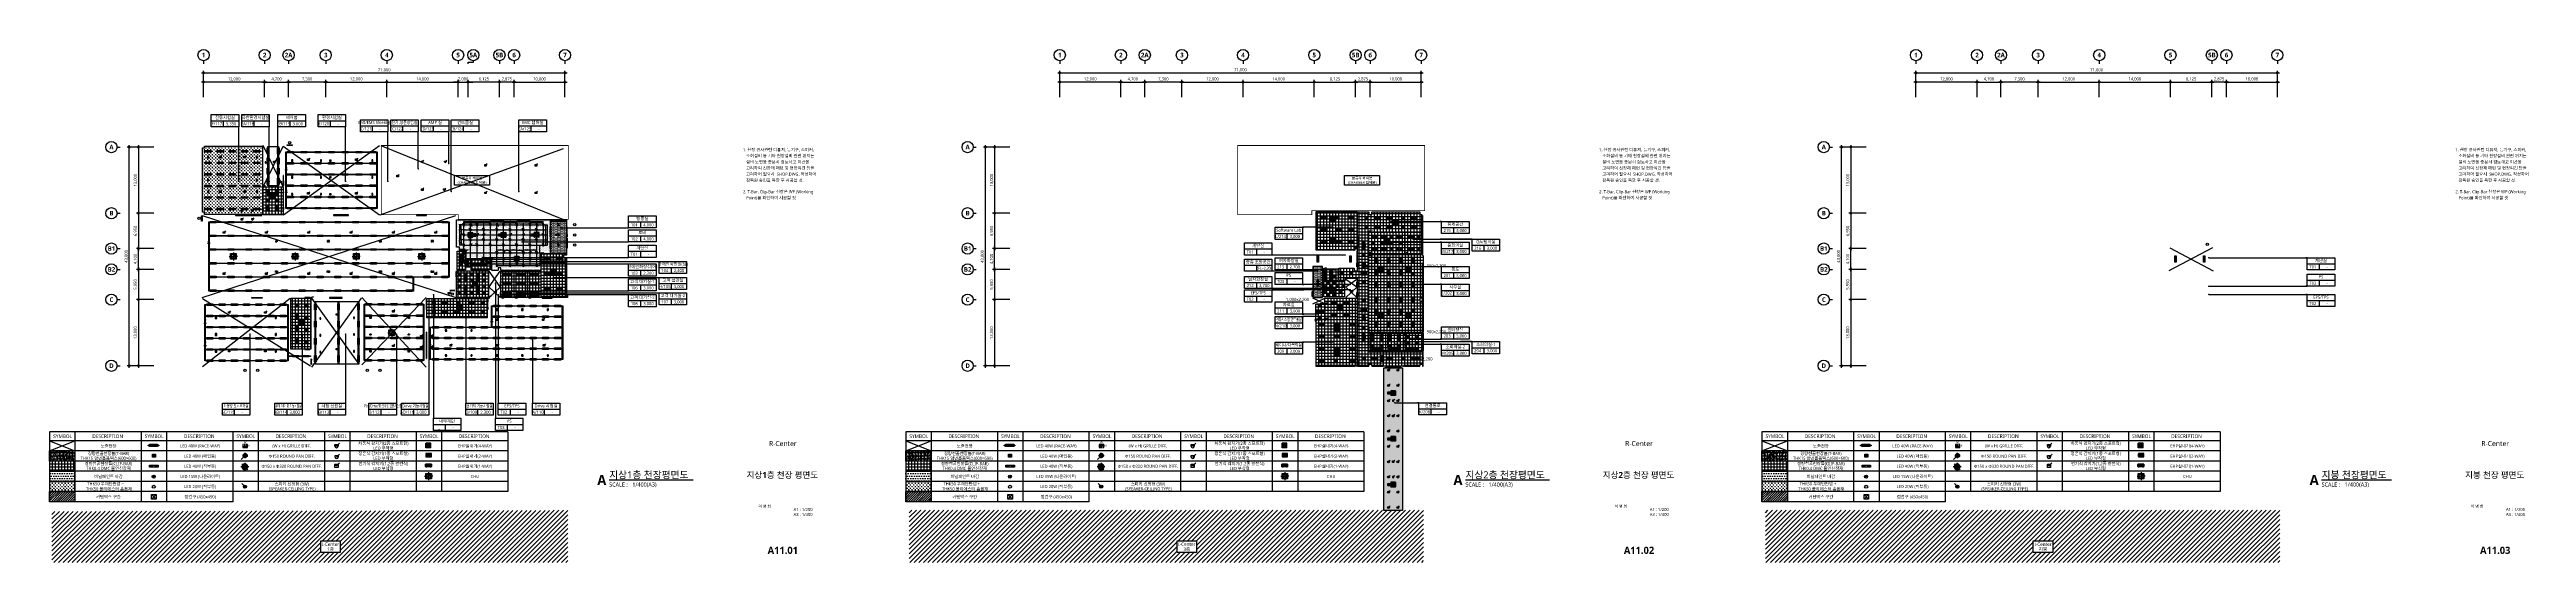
# Model space of a CAD drawing. Header units: millimetres. Extents: x 11242 to 497835, y 4200 to 105100.
import ezdxf
from ezdxf.enums import TextEntityAlignment as Align
from ezdxf.xclip import XClip

# ---------------------------------------------------------------- set-up
doc = ezdxf.new("R2010")
doc.units = ezdxf.units.MM
doc.header["$LTSCALE"] = 200
doc.header["$XCLIPFRAME"] = 0
for name, pattern in [('CONTINOUS', [0]), ('H6', [6.5, 5, -1.5]), ('PHANTOM', [2.5, 1.25, -0.25, 0.25, -0.25, 0.25, -0.25])]:
    doc.linetypes.add(name, pattern=pattern)
doc.layers.get('DEFPOINTS').update_dxf_attribs({"color": 137})
for name, color, linetype in [('# LG-AIRCON', 240, 'Continuous'), ('# LIGHT - LED', 6, 'Continuous'), ('# LIGHT - RACEWAY', 7, 'Continuous'), ('# 냉난방-CHU', 1, 'Continuous'), ('# 냉난방설비', 4, 'Continuous'), ('# 방송설비', 7, 'Continuous'), ('# 커텐박스', 1, 'CONTINOUS'), ('# 화재탐지설비', 7, 'Continuous'), ('# 환기(RA)', 2, 'Continuous'), ('# 환기(SA)', 3, 'Continuous'), ('1 EA', 3, 'Continuous'), ('1 EDF', 7, 'Continuous'), ('1 OA', 4, 'Continuous'), ('3TXT', 3, 'Continuous'), ('CEIL', 8, 'Continuous'), ('CEIL-7', 7, 'Continuous'), ('CEIL-H-50T 우레탄판넬 천정평면도', 11, 'Continuous'), ('CEIL-암면흡음텍스', 251, 'Continuous'), ('CEIL-열경화수지', 11, 'Continuous'), ('CEIL-흡음뿜칠', 8, 'Continuous'), ('CON', 2, 'Continuous'), ('DIM', 7, 'Continuous'), ('DMC불연천장', 3, 'Continuous'), ('ETC-9', 9, 'Continuous'), ('HAT', 8, 'Continuous'), ('OPEN', 15, 'Continuous'), ('SECT', 2, 'Continuous'), ('sol254', 254, 'Continuous'), ('SYM', 6, 'Continuous'), ('SYM-BUB', 3, 'Continuous'), ('SYM-LEAD', 6, 'Continuous'), ('SYMBOL', 2, 'Continuous'), ('TEXT', 3, 'Continuous'), ('TEXT-NOTE', 6, 'Continuous'), ('XR-SHEET$0$TITLE', 7, 'Continuous'), ('XR-SHEET$1$SHT', 5, 'Continuous'), ('XR-SHEET$1$TEXT', 3, 'Continuous'), ('도어표현', 4, 'Continuous'), ('미리내', 3, 'Continuous')]:
    doc.layers.add(name, color=color, linetype=linetype)
doc.layers.add('Defpoint', color=137, linetype='Continuous', plot=False)
doc.styles.add('$0$스타일1', font='malgun.ttf')
doc.styles.add('1', font='DotumChe.ttf')
doc.styles.get("Standard").update_dxf_attribs({"font": 'malgun.ttf'})
doc.styles.add('XR-SHEET$0$굴림체(옥산)', font='malgun.ttf')
doc.styles.add('맑은고딕', font='malgun.ttf')
doc.styles.add('맑은고딕B', font='malgunbd.ttf')
doc.styles.add('스타일1', font='malgun.ttf')
doc.styles.add('스타일2', font='malgunbd.ttf')
doc.linetypes.add('WIREMESH2', pattern='A,5,-0.25,["X",Standard,S=1,R=0,X=-0.32,Y=-0.5],-0.25', length=5.5)
doc.dimstyles.new('CJA', dxfattribs={"dimscale": 300, "dimtxt": 2.7, "dimasz": 1, "dimexe": 2, "dimexo": 3, "dimgap": 1, "dimtad": 1, "dimdec": 0, "dimzin": 1, "dimdsep": 46, "dimlunit": 6, "dimtxsty": '$0$스타일1', "dimblk": 'CJDOT', "dimcen": 0.09, "dimdle": 1, "dimclrd": 256, "dimclre": 256, "dimclrt": 3, "dimadec": 0, "dimazin": 0, "dimtfac": 1, "dimtdec": 0, "dimtix": 1, "dimtmove": 2, "dimatfit": 3, "dimldrblk": 'CJDOT', "dimfxl": 1, "dimtolj": 1, "dimtzin": 1, "dimarcsym": 0})
doc.dimstyles.new('DIM-QD 1', dxfattribs={"dimtxt": 3, "dimasz": 1.5, "dimexe": 1, "dimexo": 0, "dimgap": 1, "dimtad": 1, "dimdec": 3, "dimdsep": 46, "dimlunit": 6, "dimtxsty": '$0$스타일1', "dimblk1": 'ARCHTICK', "dimblk2": 'ARCHTICK', "dimsah": 1, "dimcen": 0, "dimclrd": 256, "dimclre": 256, "dimclrt": 3, "dimazin": 2, "dimtfac": 1, "dimtdec": 3, "dimtix": 1, "dimtmove": 2, "dimatfit": 3, "dimldrblk": 'ARCHTICK', "dimfxl": 1, "dimtolj": 1, "dimtzin": 0, "dimarcsym": 0})
doc.dimstyles.new('GAUN-100', dxfattribs={"dimscale": 100, "dimtxt": 1.5, "dimasz": 1, "dimexe": 2, "dimexo": 3, "dimgap": 0.5, "dimtad": 1, "dimdec": 0, "dimzin": 1, "dimdsep": 46, "dimlunit": 6, "dimtxsty": '맑은고딕', "dimblk": 'CJDOT', "dimcen": 0.09, "dimdle": 1, "dimclrd": 256, "dimclre": 256, "dimclrt": 3, "dimadec": 0, "dimazin": 0, "dimtfac": 1, "dimtdec": 0, "dimtix": 1, "dimtmove": 2, "dimatfit": 3, "dimldrblk": 'CJDOT', "dimfxl": 1, "dimtolj": 1, "dimtzin": 1, "dimarcsym": 0})

# ---------------------------------------------------------------- blocks, each defined once
blk = doc.blocks.new('XR-SHEET$0$TITLE')
at = {"layer": 'XR-SHEET$0$TITLE', "true_color": 0x000000, "style": 'XR-SHEET$0$굴림체(옥산)'}
for tag, height, p in [('동명칭', 6, (776.8, -457.3)), ('SCALE-A1', 3, (797.5, -522)), ('SCALE-A3', 3, (797.5, -527)), ('DATA', 3, (797.5, -540))]:
    blk.add_attdef(tag, text='', height=height, dxfattribs=at).set_placement(p, align=Align.MIDDLE)
for tag, height, p in [('TITLE1', 6, (776.5, -479.4)), ('TITLE4', 6, (776.5, -484.4)), ('TITLE2', 6, (776.5, -489)), ('TITLE5', 6, (776.5, -494)), ('TITLE3', 6, (776.5, -498.7)), ('NAME-1', 3, (760.2, -517.5)), ('NAME-2', 3, (760.2, -526.5)), ('A0.00', 7, (776.5, -561))]:
    blk.add_attdef(tag, text='', height=height, dxfattribs=at).set_placement(p, align=Align.MIDDLE_CENTER)
blk = doc.blocks.new('room')
at = {"layer": 'TEXT-NOTE'}
for p, q in [((0, 0), (0, 12)), ((0, 12), (27, 12)), ((0, 6), (27, 6)), ((27, 0), (0, 0)), ((12, 0), (12, 6)), ((27, 12), (27, 0))]:
    blk.add_line(p, q, dxfattribs=at)
at = {"layer": 'TEXT-NOTE', "color": 3, "style": '스타일1'}
for tag, p in [('101', (5.5, 3)), ('실명', (13.5, 9.3)), ('2400', (19.5, 3))]:
    blk.add_attdef(tag, text='', height=3, dxfattribs=at).set_placement(p, align=Align.MIDDLE)
blk = doc.blocks.new('_ARCHTICK')
at = {"color": 0, "linetype": 'ByBlock', "const_width": 0.15}
blk.add_lwpolyline([(-0.5, -0.5), (0.5, 0.5)], dxfattribs=at)
blk = doc.blocks.new('dwgtitle')
at = {"layer": 'SYM', "color": 3, "style": '스타일1'}
blk.add_text('SCALE :', height=4, dxfattribs=at).set_placement((12.2, -1.4))
at = {"layer": 'SYM', "color": 6, "style": '스타일2'}
blk.add_attdef('A', text='', height=10, dxfattribs=at).set_placement((4.9, 5), align=Align.MIDDLE)
at = {"layer": 'SYM', "color": 3, "style": '스타일1'}
for tag, p, height in [('%%UTITLE', (12.2, 6.6), 7), ('1/100', (34.9, -1.4), 4)]:
    blk.add_attdef(tag, p, '', height=height, dxfattribs=at)
blk = doc.blocks.new('_DotSmall')
at = {"color": 0, "linetype": 'ByBlock', "const_width": 0.5}
blk.add_lwpolyline([(-0.0625, 0, 1), (0.0625, 0, 1)], format="xyb", close=True, dxfattribs=at)
blk = doc.blocks.new('*D11')
at = {"layer": 'DEFPOINTS', "color": 0, "transparency": 16777216}
for p in [(364096, 85576), (369496, 85576), (369496, 42576)]:
    blk.add_point(p, dxfattribs=at)
at = {"layer": 'DIM', "color": 7, "lineweight": -2, "transparency": 16777216}
for p, q in [((368896, 85576), (363696, 85576)), ((364096, 42176), (364096, 85976)), ((368896, 42576), (363696, 42576))]:
    blk.add_line(p, q, dxfattribs=at)
at = {"layer": 'DIM', "color": 7, "lineweight": -2, "transparency": 16777216, "xscale": 900, "yscale": 900, "zscale": 900}
for p, rotation in [((364096, 85576), 90), ((364096, 42576), 270)]:
    blk.add_blockref('_DotSmall', p, dxfattribs=dict(at, rotation=rotation))
at = {"layer": 'DIM', "color": 3, "transparency": 16777216, "insert": (363536, 64076), "char_height": 600, "attachment_point": 5, "rotation": 90, "style": '$0$스타일1'}
blk.add_mtext('\\A1;43,000', dxfattribs=at)
blk = doc.blocks.new('CJDOT')
blk.add_line((-2, 0), (2, 0))
at = {"const_width": 0.5}
blk.add_lwpolyline([(-0.25, 0, 1), (0.25, 0, 1)], format="xyb", close=True, dxfattribs=at)
blk = doc.blocks.new('*D12')
at = {"layer": 'DEFPOINTS', "color": 0, "transparency": 16777216}
for p in [(369496, 85576), (365896, 72576), (369496, 72576)]:
    blk.add_point(p, dxfattribs=at)
at = {"layer": 'DIM', "color": 7, "lineweight": -2, "transparency": 16777216}
for p, q in [((368896, 85576), (365496, 85576)), ((365896, 85976), (365896, 72176)), ((368896, 72576), (365496, 72576))]:
    blk.add_line(p, q, dxfattribs=at)
at = {"layer": 'DIM', "color": 7, "lineweight": -2, "transparency": 16777216, "xscale": 900, "yscale": 900, "zscale": 900}
for p, rotation in [((365896, 85576), 90), ((365896, 72576), 270)]:
    blk.add_blockref('_DotSmall', p, dxfattribs=dict(at, rotation=rotation))
at = {"layer": 'DIM', "color": 3, "transparency": 16777216, "insert": (365334, 79076), "char_height": 600, "attachment_point": 5, "rotation": 90, "style": '$0$스타일1'}
blk.add_mtext('\\A1;13,000', dxfattribs=at)
blk = doc.blocks.new('*D13')
at = {"layer": 'DEFPOINTS', "color": 0, "transparency": 16777216}
for p in [(369496, 55576), (365896, 42576), (369496, 42576)]:
    blk.add_point(p, dxfattribs=at)
at = {"layer": 'DIM', "color": 7, "lineweight": -2, "transparency": 16777216}
for p, q in [((368896, 55576), (365496, 55576)), ((365896, 55976), (365896, 42176)), ((368896, 42576), (365496, 42576))]:
    blk.add_line(p, q, dxfattribs=at)
at = {"layer": 'DIM', "color": 7, "lineweight": -2, "transparency": 16777216, "xscale": 900, "yscale": 900, "zscale": 900}
for p, rotation in [((365896, 55576), 90), ((365896, 42576), 270)]:
    blk.add_blockref('_DotSmall', p, dxfattribs=dict(at, rotation=rotation))
at = {"layer": 'DIM', "color": 3, "transparency": 16777216, "insert": (365334, 49076), "char_height": 600, "attachment_point": 5, "rotation": 90, "style": '$0$스타일1'}
blk.add_mtext('\\A1;13,000', dxfattribs=at)
blk = doc.blocks.new('*D14')
at = {"layer": 'DEFPOINTS', "color": 0, "transparency": 16777216}
for p in [(449696, 100176), (378696, 94776), (449696, 94776)]:
    blk.add_point(p, dxfattribs=at)
at = {"layer": 'DIM', "color": 7, "lineweight": -2, "transparency": 16777216}
for p, q in [((378296, 100176), (450096, 100176)), ((378696, 95376), (378696, 100576)), ((449696, 95376), (449696, 100576))]:
    blk.add_line(p, q, dxfattribs=at)
at = {"layer": 'DIM', "color": 7, "lineweight": -2, "transparency": 16777216, "xscale": 900, "yscale": 900, "zscale": 900, "rotation": 180}
blk.add_blockref('_DotSmall', (378696, 100176), dxfattribs=at)
at = {"layer": 'DIM', "color": 7, "lineweight": -2, "transparency": 16777216, "xscale": 900, "yscale": 900, "zscale": 900}
blk.add_blockref('_DotSmall', (449696, 100176), dxfattribs=at)
at = {"layer": 'DIM', "color": 3, "transparency": 16777216, "insert": (414196, 100738), "char_height": 600, "attachment_point": 5, "style": '스타일1'}
blk.add_mtext('\\A1;71,000', dxfattribs=at)
blk = doc.blocks.new('NEW_BUB')
at = {"layer": 'SYM-BUB', "color": 6}
blk.add_line((0, 3), (0, 0), dxfattribs=at)
blk.add_circle((0, 8.5), 5.5, dxfattribs=at)
at = {"layer": 'SYM-BUB', "color": 3, "style": '스타일2'}
blk.add_attdef('X', text='', height=4.5, dxfattribs=at).set_placement((0, 8.5), align=Align.MIDDLE)
blk = doc.blocks.new('*D15')
at = {"layer": 'DEFPOINTS', "color": 0, "transparency": 16777216}
for p in [(369496, 61526), (365896, 55576), (369496, 55576)]:
    blk.add_point(p, dxfattribs=at)
at = {"layer": 'DIM', "color": 7, "lineweight": -2, "transparency": 16777216}
for p, q in [((368896, 61526), (365496, 61526)), ((365896, 61926), (365896, 55176)), ((368896, 55576), (365496, 55576))]:
    blk.add_line(p, q, dxfattribs=at)
at = {"layer": 'DIM', "color": 7, "lineweight": -2, "transparency": 16777216, "xscale": 900, "yscale": 900, "zscale": 900}
for p, rotation in [((365896, 61526), 90), ((365896, 55576), 270)]:
    blk.add_blockref('_DotSmall', p, dxfattribs=dict(at, rotation=rotation))
at = {"layer": 'DIM', "color": 3, "transparency": 16777216, "insert": (365336, 58551), "char_height": 600, "attachment_point": 5, "rotation": 90, "style": '$0$스타일1'}
blk.add_mtext('\\A1;5,950', dxfattribs=at)
blk = doc.blocks.new('*D16')
at = {"layer": 'DEFPOINTS', "color": 0, "transparency": 16777216}
for p in [(430696, 98376), (428696, 94776), (430696, 94776)]:
    blk.add_point(p, dxfattribs=at)
at = {"layer": 'DIM', "color": 7, "lineweight": -2, "transparency": 16777216}
for p, q in [((428696, 98376), (427796, 98376)), ((428696, 95376), (428696, 98776)), ((428696, 98376), (430696, 98376)), ((430696, 95376), (430696, 98776)), ((430696, 98376), (431596, 98376))]:
    blk.add_line(p, q, dxfattribs=at)
at = {"layer": 'DIM', "color": 7, "lineweight": -2, "transparency": 16777216, "xscale": 900, "yscale": 900, "zscale": 900}
blk.add_blockref('_DotSmall', (428696, 98376), dxfattribs=at)
at = {"layer": 'DIM', "color": 7, "lineweight": -2, "transparency": 16777216, "xscale": 900, "yscale": 900, "zscale": 900, "rotation": 180}
blk.add_blockref('_DotSmall', (430696, 98376), dxfattribs=at)
at = {"layer": 'DIM', "color": 3, "transparency": 16777216, "insert": (429696, 98937), "char_height": 600, "attachment_point": 5, "style": '스타일1'}
blk.add_mtext('\\A1;2,000', dxfattribs=at)
blk = doc.blocks.new('*D17')
at = {"layer": 'DEFPOINTS', "color": 0, "transparency": 16777216}
for p in [(428696, 98376), (414696, 94776), (428696, 94776)]:
    blk.add_point(p, dxfattribs=at)
at = {"layer": 'DIM', "color": 7, "lineweight": -2, "transparency": 16777216}
for p, q in [((414296, 98376), (429096, 98376)), ((414696, 95376), (414696, 98776)), ((428696, 95376), (428696, 98776))]:
    blk.add_line(p, q, dxfattribs=at)
at = {"layer": 'DIM', "color": 7, "lineweight": -2, "transparency": 16777216, "xscale": 900, "yscale": 900, "zscale": 900, "rotation": 180}
blk.add_blockref('_DotSmall', (414696, 98376), dxfattribs=at)
at = {"layer": 'DIM', "color": 7, "lineweight": -2, "transparency": 16777216, "xscale": 900, "yscale": 900, "zscale": 900}
blk.add_blockref('_DotSmall', (428696, 98376), dxfattribs=at)
at = {"layer": 'DIM', "color": 3, "transparency": 16777216, "insert": (421696, 98938), "char_height": 600, "attachment_point": 5, "style": '스타일1'}
blk.add_mtext('\\A1;14,000', dxfattribs=at)
blk = doc.blocks.new('*D18')
at = {"layer": 'DEFPOINTS', "color": 0, "transparency": 16777216}
for p in [(414696, 98376), (402696, 94776), (414696, 94776)]:
    blk.add_point(p, dxfattribs=at)
at = {"layer": 'DIM', "color": 7, "lineweight": -2, "transparency": 16777216}
for p, q in [((402296, 98376), (415096, 98376)), ((402696, 95376), (402696, 98776)), ((414696, 95376), (414696, 98776))]:
    blk.add_line(p, q, dxfattribs=at)
at = {"layer": 'DIM', "color": 7, "lineweight": -2, "transparency": 16777216, "xscale": 900, "yscale": 900, "zscale": 900, "rotation": 180}
blk.add_blockref('_DotSmall', (402696, 98376), dxfattribs=at)
at = {"layer": 'DIM', "color": 7, "lineweight": -2, "transparency": 16777216, "xscale": 900, "yscale": 900, "zscale": 900}
blk.add_blockref('_DotSmall', (414696, 98376), dxfattribs=at)
at = {"layer": 'DIM', "color": 3, "transparency": 16777216, "insert": (408696, 98938), "char_height": 600, "attachment_point": 5, "style": '스타일1'}
blk.add_mtext('\\A1;12,000', dxfattribs=at)
blk = doc.blocks.new('*D19')
at = {"layer": 'DEFPOINTS', "color": 0, "transparency": 16777216}
for p in [(395396, 98376), (390696, 94776), (395396, 94776)]:
    blk.add_point(p, dxfattribs=at)
at = {"layer": 'DIM', "color": 7, "lineweight": -2, "transparency": 16777216}
for p, q in [((390296, 98376), (395796, 98376)), ((390696, 95376), (390696, 98776)), ((395396, 95376), (395396, 98776))]:
    blk.add_line(p, q, dxfattribs=at)
at = {"layer": 'DIM', "color": 7, "lineweight": -2, "transparency": 16777216, "xscale": 900, "yscale": 900, "zscale": 900, "rotation": 180}
blk.add_blockref('_DotSmall', (390696, 98376), dxfattribs=at)
at = {"layer": 'DIM', "color": 7, "lineweight": -2, "transparency": 16777216, "xscale": 900, "yscale": 900, "zscale": 900}
blk.add_blockref('_DotSmall', (395396, 98376), dxfattribs=at)
at = {"layer": 'DIM', "color": 3, "transparency": 16777216, "insert": (393046, 98937), "char_height": 600, "attachment_point": 5, "style": '스타일1'}
blk.add_mtext('\\A1;4,700', dxfattribs=at)
blk = doc.blocks.new('*D22')
at = {"layer": 'DEFPOINTS', "color": 0, "transparency": 16777216}
for p in [(365896, 65626), (369496, 65626), (369496, 61526)]:
    blk.add_point(p, dxfattribs=at)
at = {"layer": 'DIM', "color": 7, "lineweight": -2, "transparency": 16777216}
for p, q in [((368896, 65626), (365496, 65626)), ((365896, 61126), (365896, 66026)), ((368896, 61526), (365496, 61526))]:
    blk.add_line(p, q, dxfattribs=at)
at = {"layer": 'DIM', "color": 7, "lineweight": -2, "transparency": 16777216, "xscale": 900, "yscale": 900, "zscale": 900}
for p, rotation in [((365896, 65626), 90), ((365896, 61526), 270)]:
    blk.add_blockref('_DotSmall', p, dxfattribs=dict(at, rotation=rotation))
at = {"layer": 'DIM', "color": 3, "transparency": 16777216, "insert": (365334, 63576), "char_height": 600, "attachment_point": 5, "rotation": 90, "style": '$0$스타일1'}
blk.add_mtext('\\A1;4,100', dxfattribs=at)
blk = doc.blocks.new('*D23')
at = {"layer": 'DEFPOINTS', "color": 0, "transparency": 16777216}
for p in [(369496, 72576), (365896, 65626), (369496, 65626)]:
    blk.add_point(p, dxfattribs=at)
at = {"layer": 'DIM', "color": 7, "lineweight": -2, "transparency": 16777216}
for p, q in [((368896, 72576), (365496, 72576)), ((365896, 72976), (365896, 65226)), ((368896, 65626), (365496, 65626))]:
    blk.add_line(p, q, dxfattribs=at)
at = {"layer": 'DIM', "color": 7, "lineweight": -2, "transparency": 16777216, "xscale": 900, "yscale": 900, "zscale": 900}
for p, rotation in [((365896, 72576), 90), ((365896, 65626), 270)]:
    blk.add_blockref('_DotSmall', p, dxfattribs=dict(at, rotation=rotation))
at = {"layer": 'DIM', "color": 3, "transparency": 16777216, "insert": (365336, 69101), "char_height": 600, "attachment_point": 5, "rotation": 90, "style": '$0$스타일1'}
blk.add_mtext('\\A1;6,950', dxfattribs=at)
blk = doc.blocks.new('*D24')
at = {"layer": 'DEFPOINTS', "color": 0, "transparency": 16777216}
for p in [(395396, 98376), (395396, 94776), (402696, 94776)]:
    blk.add_point(p, dxfattribs=at)
at = {"layer": 'DIM', "color": 7, "lineweight": -2, "transparency": 16777216}
for p, q in [((403096, 98376), (394996, 98376)), ((395396, 95376), (395396, 98776)), ((402696, 95376), (402696, 98776))]:
    blk.add_line(p, q, dxfattribs=at)
at = {"layer": 'DIM', "color": 7, "lineweight": -2, "transparency": 16777216, "xscale": 900, "yscale": 900, "zscale": 900, "rotation": 180}
blk.add_blockref('_DotSmall', (395396, 98376), dxfattribs=at)
at = {"layer": 'DIM', "color": 7, "lineweight": -2, "transparency": 16777216, "xscale": 900, "yscale": 900, "zscale": 900}
blk.add_blockref('_DotSmall', (402696, 98376), dxfattribs=at)
at = {"layer": 'DIM', "color": 3, "transparency": 16777216, "insert": (399046, 98937), "char_height": 600, "attachment_point": 5, "style": '스타일1'}
blk.add_mtext('\\A1;7,300', dxfattribs=at)
blk = doc.blocks.new('*D20')
at = {"layer": 'DEFPOINTS', "color": 0, "transparency": 16777216}
for p in [(430696, 98376), (430696, 94776), (436821, 94776)]:
    blk.add_point(p, dxfattribs=at)
at = {"layer": 'DIM', "color": 7, "lineweight": -2, "transparency": 16777216}
for p, q in [((437221, 98376), (430296, 98376)), ((430696, 95376), (430696, 98776)), ((436821, 95376), (436821, 98776))]:
    blk.add_line(p, q, dxfattribs=at)
at = {"layer": 'DIM', "color": 7, "lineweight": -2, "transparency": 16777216, "xscale": 900, "yscale": 900, "zscale": 900, "rotation": 180}
blk.add_blockref('_DotSmall', (430696, 98376), dxfattribs=at)
at = {"layer": 'DIM', "color": 7, "lineweight": -2, "transparency": 16777216, "xscale": 900, "yscale": 900, "zscale": 900}
blk.add_blockref('_DotSmall', (436821, 98376), dxfattribs=at)
at = {"layer": 'DIM', "color": 3, "transparency": 16777216, "insert": (433759, 98938), "char_height": 600, "attachment_point": 5, "style": '스타일1'}
blk.add_mtext('\\A1;6,125', dxfattribs=at)
blk = doc.blocks.new('*D21')
at = {"layer": 'DEFPOINTS', "color": 0, "transparency": 16777216}
for p in [(436821, 98376), (436821, 94776), (439696, 94776)]:
    blk.add_point(p, dxfattribs=at)
at = {"layer": 'DIM', "color": 7, "lineweight": -2, "transparency": 16777216}
for p, q in [((440096, 98376), (436421, 98376)), ((436821, 95376), (436821, 98776)), ((439696, 95376), (439696, 98776))]:
    blk.add_line(p, q, dxfattribs=at)
at = {"layer": 'DIM', "color": 7, "lineweight": -2, "transparency": 16777216, "xscale": 900, "yscale": 900, "zscale": 900, "rotation": 180}
blk.add_blockref('_DotSmall', (436821, 98376), dxfattribs=at)
at = {"layer": 'DIM', "color": 7, "lineweight": -2, "transparency": 16777216, "xscale": 900, "yscale": 900, "zscale": 900}
blk.add_blockref('_DotSmall', (439696, 98376), dxfattribs=at)
at = {"layer": 'DIM', "color": 3, "transparency": 16777216, "insert": (438259, 98937), "char_height": 600, "attachment_point": 5, "style": '스타일1'}
blk.add_mtext('\\A1;2,875', dxfattribs=at)
blk = doc.blocks.new('*D25')
at = {"layer": 'DEFPOINTS', "color": 0, "transparency": 16777216}
for p in [(378696, 98376), (378696, 94776), (390696, 94776)]:
    blk.add_point(p, dxfattribs=at)
at = {"layer": 'DIM', "color": 7, "lineweight": -2, "transparency": 16777216}
for p, q in [((391096, 98376), (378296, 98376)), ((378696, 95376), (378696, 98776)), ((390696, 95376), (390696, 98776))]:
    blk.add_line(p, q, dxfattribs=at)
at = {"layer": 'DIM', "color": 7, "lineweight": -2, "transparency": 16777216, "xscale": 900, "yscale": 900, "zscale": 900, "rotation": 180}
blk.add_blockref('_DotSmall', (378696, 98376), dxfattribs=at)
at = {"layer": 'DIM', "color": 7, "lineweight": -2, "transparency": 16777216, "xscale": 900, "yscale": 900, "zscale": 900}
blk.add_blockref('_DotSmall', (390696, 98376), dxfattribs=at)
at = {"layer": 'DIM', "color": 3, "transparency": 16777216, "insert": (384696, 98938), "char_height": 600, "attachment_point": 5, "style": '스타일1'}
blk.add_mtext('\\A1;12,000', dxfattribs=at)
blk = doc.blocks.new('*D26')
at = {"layer": 'DEFPOINTS', "color": 0, "transparency": 16777216}
for p in [(449696, 98376), (439696, 94776), (449696, 94776)]:
    blk.add_point(p, dxfattribs=at)
at = {"layer": 'DIM', "color": 7, "lineweight": -2, "transparency": 16777216}
for p, q in [((439296, 98376), (450096, 98376)), ((439696, 95376), (439696, 98776)), ((449696, 95376), (449696, 98776))]:
    blk.add_line(p, q, dxfattribs=at)
at = {"layer": 'DIM', "color": 7, "lineweight": -2, "transparency": 16777216, "xscale": 900, "yscale": 900, "zscale": 900, "rotation": 180}
blk.add_blockref('_DotSmall', (439696, 98376), dxfattribs=at)
at = {"layer": 'DIM', "color": 7, "lineweight": -2, "transparency": 16777216, "xscale": 900, "yscale": 900, "zscale": 900}
blk.add_blockref('_DotSmall', (449696, 98376), dxfattribs=at)
at = {"layer": 'DIM', "color": 3, "transparency": 16777216, "insert": (444696, 98938), "char_height": 600, "attachment_point": 5, "style": '스타일1'}
blk.add_mtext('\\A1;10,000', dxfattribs=at)
blk = doc.blocks.new('C-6x6_1f')
for p, q in [((-56347, -303023), (-56347, -292223)), ((-49147, -292223), (-56347, -292223)), ((-49147, -292823), (-56347, -292823)), ((-49147, -293423), (-56347, -293423)), ((-49147, -294023), (-56347, -294023)), ((-49147, -294623), (-56347, -294623)), ((-49147, -295223), (-56347, -295223)), ((-49147, -295823), (-56347, -295823)), ((-49147, -296423), (-56347, -296423)), ((-55747, -303023), (-55747, -292223)), ((-55147, -303023), (-55147, -292223)), ((-54547, -303023), (-54547, -292223)), ((-53947, -303023), (-53947, -292223)), ((-53347, -303023), (-53347, -292223)), ((-52747, -303023), (-52747, -292223)), ((-52147, -303023), (-52147, -292223)), ((-51547, -303023), (-51547, -292223)), ((-50947, -303023), (-50947, -292223)), ((-50347, -303023), (-50347, -292223)), ((-49747, -303023), (-49747, -292223)), ((-49147, -303023), (-49147, -292223)), ((-41947, -292223), (-49147, -292223)), ((-41947, -292823), (-49147, -292823)), ((-41947, -293423), (-49147, -293423)), ((-41947, -294023), (-49147, -294023)), ((-41947, -294623), (-49147, -294623)), ((-41947, -295223), (-49147, -295223)), ((-41947, -295823), (-49147, -295823)), ((-41947, -296423), (-49147, -296423)), ((-48547, -303023), (-48547, -292223)), ((-47947, -303023), (-47947, -292223)), ((-47347, -303023), (-47347, -292223)), ((-46747, -303023), (-46747, -292223)), ((-46147, -303023), (-46147, -292223)), ((-45547, -303023), (-45547, -292223)), ((-44947, -303023), (-44947, -292223)), ((-44347, -303023), (-44347, -292223)), ((-43747, -303023), (-43747, -292223)), ((-43147, -303023), (-43147, -292223)), ((-42547, -303023), (-42547, -292223)), ((-41947, -303023), (-41947, -292223)), ((-34747, -292223), (-41947, -292223)), ((-41947, -303023), (-41947, -292223)), ((-34747, -292823), (-41947, -292823)), ((-34747, -293423), (-41947, -293423)), ((-34747, -294023), (-41947, -294023)), ((-34747, -294623), (-41947, -294623)), ((-34747, -295223), (-41947, -295223)), ((-34747, -295823), (-41947, -295823)), ((-34747, -296423), (-41947, -296423)), ((-41347, -303023), (-41347, -292223)), ((-40747, -303023), (-40747, -292223)), ((-40147, -303023), (-40147, -292223)), ((-39547, -303023), (-39547, -292223)), ((-38947, -303023), (-38947, -292223)), ((-38347, -303023), (-38347, -292223)), ((-37747, -303023), (-37747, -292223)), ((-37147, -303023), (-37147, -292223)), ((-36547, -303023), (-36547, -292223)), ((-35947, -303023), (-35947, -292223)), ((-35347, -303023), (-35347, -292223)), ((-27547, -292223), (-34747, -292223)), ((-34747, -303023), (-34747, -292223)), ((-27547, -292823), (-34747, -292823)), ((-27547, -293423), (-34747, -293423)), ((-27547, -294023), (-34747, -294023)), ((-27547, -294623), (-34747, -294623)), ((-27547, -295223), (-34747, -295223)), ((-27547, -295823), (-34747, -295823)), ((-27547, -296423), (-34747, -296423)), ((-34147, -303023), (-34147, -292223)), ((-33547, -303023), (-33547, -292223)), ((-32947, -303023), (-32947, -292223)), ((-32347, -303023), (-32347, -292223)), ((-31747, -303023), (-31747, -292223)), ((-31147, -303023), (-31147, -292223)), ((-30547, -303023), (-30547, -292223)), ((-29947, -303023), (-29947, -292223)), ((-29347, -303023), (-29347, -292223)), ((-28747, -303023), (-28747, -292223)), ((-28147, -303023), (-28147, -292223)), ((-27547, -303023), (-27547, -292223)), ((-49147, -297023), (-56347, -297023)), ((-49147, -297623), (-56347, -297623)), ((-49147, -298223), (-56347, -298223)), ((-49147, -298823), (-56347, -298823)), ((-49147, -299423), (-56347, -299423)), ((-49147, -300023), (-56347, -300023)), ((-49147, -300623), (-56347, -300623)), ((-49147, -301223), (-56347, -301223)), ((-41947, -297023), (-49147, -297023)), ((-41947, -297623), (-49147, -297623)), ((-41947, -298223), (-49147, -298223)), ((-41947, -298823), (-49147, -298823)), ((-41947, -299423), (-49147, -299423)), ((-41947, -300023), (-49147, -300023)), ((-41947, -300623), (-49147, -300623)), ((-41947, -301223), (-49147, -301223)), ((-34747, -297023), (-41947, -297023)), ((-34747, -297623), (-41947, -297623)), ((-34747, -298223), (-41947, -298223)), ((-34747, -298823), (-41947, -298823)), ((-34747, -299423), (-41947, -299423)), ((-34747, -300023), (-41947, -300023)), ((-34747, -300623), (-41947, -300623)), ((-34747, -301223), (-41947, -301223)), ((-27547, -297023), (-34747, -297023)), ((-27547, -297623), (-34747, -297623)), ((-27547, -298223), (-34747, -298223)), ((-27547, -298823), (-34747, -298823)), ((-27547, -299423), (-34747, -299423)), ((-27547, -300023), (-34747, -300023)), ((-27547, -300623), (-34747, -300623)), ((-27547, -301223), (-34747, -301223)), ((-49147, -301823), (-56347, -301823)), ((-49147, -302423), (-56347, -302423)), ((-49147, -303023), (-56347, -303023)), ((-56347, -324623), (-56347, -303023)), ((-49147, -303023), (-56347, -303023)), ((-49147, -303623), (-56347, -303623)), ((-49147, -304223), (-56347, -304223)), ((-49147, -304823), (-56347, -304823)), ((-49147, -305423), (-56347, -305423)), ((-49147, -306023), (-56347, -306023)), ((-55747, -324623), (-55747, -303023)), ((-55147, -324623), (-55147, -303023)), ((-54547, -324623), (-54547, -303023)), ((-53947, -324623), (-53947, -303023)), ((-53347, -324623), (-53347, -303023)), ((-52747, -324623), (-52747, -303023)), ((-52147, -324623), (-52147, -303023)), ((-51547, -324623), (-51547, -303023)), ((-50947, -324623), (-50947, -303023)), ((-50347, -324623), (-50347, -303023)), ((-49747, -324623), (-49747, -303023)), ((-41947, -301823), (-49147, -301823)), ((-41947, -302423), (-49147, -302423)), ((-49147, -324623), (-49147, -303023)), ((-41947, -303023), (-49147, -303023)), ((-41947, -303023), (-49147, -303023)), ((-41947, -303623), (-49147, -303623)), ((-41947, -304223), (-49147, -304223)), ((-41947, -304823), (-49147, -304823)), ((-41947, -305423), (-49147, -305423)), ((-41947, -306023), (-49147, -306023)), ((-48547, -324623), (-48547, -303023)), ((-47947, -324623), (-47947, -303023)), ((-47347, -324623), (-47347, -303023)), ((-46747, -324623), (-46747, -303023)), ((-46147, -324623), (-46147, -303023)), ((-45547, -324623), (-45547, -303023)), ((-44947, -324623), (-44947, -303023)), ((-44347, -324623), (-44347, -303023)), ((-43747, -324623), (-43747, -303023)), ((-43147, -324623), (-43147, -303023)), ((-42547, -324623), (-42547, -303023)), ((-34747, -301823), (-41947, -301823)), ((-34747, -302423), (-41947, -302423)), ((-41947, -324623), (-41947, -303023)), ((-34747, -303023), (-41947, -303023)), ((-34747, -303023), (-41947, -303023)), ((-41947, -324623), (-41947, -303023)), ((-34747, -303623), (-41947, -303623)), ((-34747, -304223), (-41947, -304223)), ((-34747, -304823), (-41947, -304823)), ((-34747, -305423), (-41947, -305423)), ((-34747, -306023), (-41947, -306023)), ((-41347, -324623), (-41347, -303023)), ((-40747, -324623), (-40747, -303023)), ((-40147, -324623), (-40147, -303023)), ((-39547, -324623), (-39547, -303023)), ((-38947, -324623), (-38947, -303023)), ((-38347, -324623), (-38347, -303023)), ((-37747, -324623), (-37747, -303023)), ((-37147, -324623), (-37147, -303023)), ((-36547, -324623), (-36547, -303023)), ((-35947, -324623), (-35947, -303023)), ((-35347, -324623), (-35347, -303023)), ((-27547, -301823), (-34747, -301823)), ((-27547, -302423), (-34747, -302423)), ((-34747, -324623), (-34747, -303023)), ((-27547, -303023), (-34747, -303023)), ((-27547, -303023), (-34747, -303023)), ((-27547, -303623), (-34747, -303623)), ((-27547, -304223), (-34747, -304223)), ((-27547, -304823), (-34747, -304823)), ((-27547, -305423), (-34747, -305423)), ((-27547, -306023), (-34747, -306023)), ((-34147, -324623), (-34147, -303023)), ((-33547, -324623), (-33547, -303023)), ((-32947, -324623), (-32947, -303023)), ((-32347, -324623), (-32347, -303023)), ((-31747, -324623), (-31747, -303023)), ((-31147, -324623), (-31147, -303023)), ((-30547, -324623), (-30547, -303023)), ((-29947, -324623), (-29947, -303023)), ((-29347, -324623), (-29347, -303023)), ((-28747, -324623), (-28747, -303023)), ((-28147, -324623), (-28147, -303023)), ((-27547, -324623), (-27547, -303023)), ((-49147, -306623), (-56347, -306623)), ((-49147, -307223), (-56347, -307223)), ((-49147, -307823), (-56347, -307823)), ((-49147, -308423), (-56347, -308423)), ((-49147, -309023), (-56347, -309023)), ((-49147, -309623), (-56347, -309623)), ((-49147, -310223), (-56347, -310223)), ((-49147, -310823), (-56347, -310823)), ((-41947, -306623), (-49147, -306623)), ((-41947, -307223), (-49147, -307223)), ((-41947, -307823), (-49147, -307823)), ((-41947, -308423), (-49147, -308423)), ((-41947, -309023), (-49147, -309023)), ((-41947, -309623), (-49147, -309623)), ((-41947, -310223), (-49147, -310223)), ((-41947, -310823), (-49147, -310823)), ((-34747, -306623), (-41947, -306623)), ((-34747, -307223), (-41947, -307223)), ((-34747, -307823), (-41947, -307823)), ((-34747, -308423), (-41947, -308423)), ((-34747, -309023), (-41947, -309023)), ((-34747, -309623), (-41947, -309623)), ((-34747, -310223), (-41947, -310223)), ((-34747, -310823), (-41947, -310823)), ((-27547, -306623), (-34747, -306623)), ((-27547, -307223), (-34747, -307223)), ((-27547, -307823), (-34747, -307823)), ((-27547, -308423), (-34747, -308423)), ((-27547, -309023), (-34747, -309023)), ((-27547, -309623), (-34747, -309623)), ((-27547, -310223), (-34747, -310223)), ((-27547, -310823), (-34747, -310823)), ((-49147, -311423), (-56347, -311423)), ((-49147, -312023), (-56347, -312023)), ((-49147, -312623), (-56347, -312623)), ((-49147, -313223), (-56347, -313223)), ((-49147, -313823), (-56347, -313823)), ((-49147, -314423), (-56347, -314423)), ((-49147, -315023), (-56347, -315023)), ((-49147, -315623), (-56347, -315623)), ((-49147, -316223), (-56347, -316223)), ((-41947, -311423), (-49147, -311423)), ((-41947, -312023), (-49147, -312023)), ((-41947, -312623), (-49147, -312623)), ((-41947, -313223), (-49147, -313223)), ((-41947, -313823), (-49147, -313823)), ((-41947, -314423), (-49147, -314423)), ((-41947, -315023), (-49147, -315023)), ((-41947, -315623), (-49147, -315623)), ((-41947, -316223), (-49147, -316223)), ((-34747, -311423), (-41947, -311423)), ((-34747, -312023), (-41947, -312023)), ((-34747, -312623), (-41947, -312623)), ((-34747, -313223), (-41947, -313223)), ((-34747, -313823), (-41947, -313823)), ((-34747, -314423), (-41947, -314423)), ((-34747, -315023), (-41947, -315023)), ((-34747, -315623), (-41947, -315623)), ((-34747, -316223), (-41947, -316223)), ((-27547, -311423), (-34747, -311423)), ((-27547, -312023), (-34747, -312023)), ((-27547, -312623), (-34747, -312623)), ((-27547, -313223), (-34747, -313223)), ((-27547, -313823), (-34747, -313823)), ((-27547, -314423), (-34747, -314423)), ((-27547, -315023), (-34747, -315023)), ((-27547, -315623), (-34747, -315623)), ((-27547, -316223), (-34747, -316223)), ((-49147, -316823), (-56347, -316823)), ((-49147, -317423), (-56347, -317423)), ((-49147, -318023), (-56347, -318023)), ((-49147, -318623), (-56347, -318623)), ((-49147, -319223), (-56347, -319223)), ((-49147, -319823), (-56347, -319823)), ((-49147, -320423), (-56347, -320423)), ((-49147, -321023), (-56347, -321023)), ((-41947, -316823), (-49147, -316823)), ((-41947, -317423), (-49147, -317423)), ((-41947, -318023), (-49147, -318023)), ((-41947, -318623), (-49147, -318623)), ((-41947, -319223), (-49147, -319223)), ((-41947, -319823), (-49147, -319823)), ((-41947, -320423), (-49147, -320423)), ((-41947, -321023), (-49147, -321023)), ((-34747, -316823), (-41947, -316823)), ((-34747, -317423), (-41947, -317423)), ((-34747, -318023), (-41947, -318023)), ((-34747, -318623), (-41947, -318623)), ((-34747, -319223), (-41947, -319223)), ((-34747, -319823), (-41947, -319823)), ((-34747, -320423), (-41947, -320423)), ((-34747, -321023), (-41947, -321023)), ((-27547, -316823), (-34747, -316823)), ((-27547, -317423), (-34747, -317423)), ((-27547, -318023), (-34747, -318023)), ((-27547, -318623), (-34747, -318623)), ((-27547, -319223), (-34747, -319223)), ((-27547, -319823), (-34747, -319823)), ((-27547, -320423), (-34747, -320423)), ((-27547, -321023), (-34747, -321023)), ((-49147, -321623), (-56347, -321623)), ((-49147, -322223), (-56347, -322223)), ((-49147, -322823), (-56347, -322823)), ((-49147, -323423), (-56347, -323423)), ((-49147, -324023), (-56347, -324023)), ((-49147, -324623), (-56347, -324623)), ((-41947, -321623), (-49147, -321623)), ((-41947, -322223), (-49147, -322223)), ((-41947, -322823), (-49147, -322823)), ((-41947, -323423), (-49147, -323423)), ((-41947, -324023), (-49147, -324023)), ((-41947, -324623), (-49147, -324623)), ((-34747, -321623), (-41947, -321623)), ((-34747, -322223), (-41947, -322223)), ((-34747, -322823), (-41947, -322823)), ((-34747, -323423), (-41947, -323423)), ((-34747, -324023), (-41947, -324023)), ((-34747, -324623), (-41947, -324623)), ((-27547, -321623), (-34747, -321623)), ((-27547, -322223), (-34747, -322223)), ((-27547, -322823), (-34747, -322823)), ((-27547, -323423), (-34747, -323423)), ((-27547, -324023), (-34747, -324023)), ((-27547, -324623), (-34747, -324623))]:
    blk.add_line(p, q)
blk = doc.blocks.new('zw$1856')
at = {"layer": '# LIGHT - LED'}
for radius in [360, 168]:
    blk.add_circle((0, 0), radius, dxfattribs=at)
blk = doc.blocks.new('zw$29C1')
blk.add_wipeout([(600, 150), (600, -150), (-600, -150), (-600, 150)]).dxf.layer = '# LIGHT - LED'
at = {"layer": '# LIGHT - LED'}
blk.add_lwpolyline([(600, 150), (600, -150), (-600, -150), (-600, 150)], close=True, dxfattribs=at)
blk = doc.blocks.new('I8')
at = {"layer": '# LIGHT - LED', "linetype": 'Continuous'}
for p, q in [((-150, 0), (-630, 0)), ((-390, 150), (-390, -150)), ((150, 0), (630, 0)), ((390, 150), (390, -150))]:
    blk.add_line(p, q, dxfattribs=at)
blk.add_lwpolyline([(-630, 150), (630, 150), (630, -150), (-630, -150)], close=True, dxfattribs=at)
blk.add_circle((0, 0), 150, dxfattribs=at)
blk = doc.blocks.new('SA')
at = {"color": 1}
for p, q in [((420, 210), (0, 210)), ((210, 420), (210, 0))]:
    blk.add_line(p, q, dxfattribs=at)
at = {"color": 0}
for radius in [160, 145, 75]:
    blk.add_circle((210, 210), radius, dxfattribs=at)
at = {"layer": 'Defpoint'}
blk.add_line((210, 210), (510, 510), dxfattribs=at)
blk = doc.blocks.new('1ERDF')
at = {"layer": '1 EDF', "color": 1}
for p, q in [((-200, 0), (200, 0)), ((0, 200), (0, -200))]:
    blk.add_line(p, q, dxfattribs=at)
at = {"layer": '1 EDF'}
for p, q in [((-150, -150), (150, 150)), ((106, -106), (0, 0))]:
    blk.add_line(p, q, dxfattribs=at)
blk.add_circle((0, 0), 150, dxfattribs=at)
at = {"layer": '1 EDF', "color": 6}
blk.add_circle((0, 0), 100, dxfattribs=at)
blk = doc.blocks.new('FF1')
at = {"layer": '# 화재탐지설비'}
blk.add_line((-1.5, 0.8), (1.5, 0.8), dxfattribs=at)
blk.add_lwpolyline([(-1.5, 0), (-1.5, 1.5), (1.5, 1.5), (1.5, 0)], dxfattribs=at)
blk.add_arc((0, 0), 1.5, 180, 0, dxfattribs=at)
at = {"layer": 'Defpoint'}
blk.add_line((3, 3), (0, 0), dxfattribs=at)
at = {"layer": 'Defpoint', "insert": (-1.3, 1.3), "char_height": 0.3, "attachment_point": 1, "style": '맑은고딕'}
blk.add_mtext_dynamic_manual_height_columns('차동식 감지기', width=2.676, gutter_width=12.5, heights=[0], dxfattribs=at)
blk = doc.blocks.new('G$C58A9B8F0')
at = {"layer": '# 화재탐지설비'}
blk.add_lwpolyline([(-150, 0), (-150, 150), (150, 150), (150, 0)], dxfattribs=at)
blk.add_arc((0, 0), 150, 180, 0, dxfattribs=at)
at = {"layer": 'Defpoint'}
blk.add_line((300, 300), (0, 0), dxfattribs=at)
blk = doc.blocks.new('FF3')
at = {"layer": '# 화재탐지설비'}
blk.add_line((-1.5, 0.75), (1.5, 0.75), dxfattribs=at)
blk.add_lwpolyline([(-1.5, 1.5), (1.5, 1.5), (1.5, -1.5), (-1.5, -1.5), (-1.5, 1.5)], dxfattribs=at)
at = {"layer": 'Defpoint'}
blk.add_line((3, 3), (0, 0), dxfattribs=at)
at = {"layer": 'SYMBOL', "color": 1, "style": '1'}
blk.add_text('S', height=1.75, dxfattribs=at).set_placement((0, -0.375), align=Align.MIDDLE)
blk = doc.blocks.new('TT22')
at = {"layer": '# 방송설비'}
blk.add_lwpolyline([(65, -38), (-65, -38), (0, 75), (65, -38)], close=True, dxfattribs=at)
blk.add_circle((0, 0), 75, dxfattribs=at)
at = {"layer": 'Defpoint'}
blk.add_line((-150, 150), (0, 0), dxfattribs=at)
blk = doc.blocks.new('A$C1A5F2745')
at = {"color": 0}
for p, q in [((0, 925), (0, 25)), ((925, 950), (25, 950)), ((50, 850), (50, 750)), ((150, 750), (50, 750)), ((50, 740), (50, 210)), ((120, 740), (50, 740)), ((120, 210), (50, 210)), ((150, 200), (50, 200)), ((50, 200), (50, 100)), ((200, 900), (100, 900)), ((200, 50), (100, 50)), ((120, 740), (120, 210)), ((150, 775), (150, 175)), ((775, 800), (175, 800)), ((775, 150), (175, 150)), ((200, 900), (200, 800)), ((750, 750), (200, 750)), ((200, 750), (200, 200)), ((200, 655), (750, 655)), ((200, 565), (750, 565)), ((200, 475), (750, 475)), ((200, 385), (750, 385)), ((200, 295), (750, 295)), ((750, 200), (200, 200)), ((200, 150), (200, 50)), ((740, 900), (210, 900)), ((210, 900), (210, 830)), ((740, 830), (210, 830)), ((740, 120), (210, 120)), ((210, 120), (210, 50)), ((740, 50), (210, 50)), ((337, 750), (337, 200)), ((475, 750), (475, 200)), ((612, 750), (612, 200)), ((740, 900), (740, 830)), ((740, 120), (740, 50)), ((750, 900), (750, 800)), ((850, 900), (750, 900)), ((750, 750), (750, 200)), ((750, 150), (750, 50)), ((850, 50), (750, 50)), ((800, 775), (800, 175)), ((900, 750), (800, 750)), ((900, 200), (800, 200)), ((830, 740), (830, 210)), ((900, 740), (830, 740)), ((900, 210), (830, 210)), ((900, 850), (900, 750)), ((900, 740), (900, 210)), ((900, 200), (900, 100)), ((950, 925), (950, 25)), ((925, 0), (25, 0))]:
    blk.add_line(p, q, dxfattribs=at)
for centre, radius, start, end in [((25, 925), 25, 90, 180), ((25, 25), 25, 180, 270), ((100, 850), 50, 90, 180), ((100, 100), 50, 180, 270), ((175, 775), 25, 90, 180), ((175, 175), 25, 180, 270), ((775, 775), 25, 0, 90), ((775, 175), 25, 270, 0), ((850, 850), 50, 0, 90), ((850, 100), 50, 270, 0), ((925, 925), 25, 0, 90), ((925, 25), 25, 270, 0)]:
    blk.add_arc(centre, radius, start, end, dxfattribs=at)
blk = doc.blocks.new('A$C7F214049')
at = {"layer": '# LG-AIRCON', "color": 0}
for p, q in [((49, 106), (49, 106)), ((49, 103), (49, 103)), ((49, 102), (49, 101)), ((49, 98), (49, 98)), ((49, 97), (49, 97)), ((49, 94), (49, 94)), ((66, 106), (66, 106)), ((66, 103), (66, 103)), ((66, 102), (66, 101)), ((66, 98), (66, 98)), ((66, 97), (66, 97)), ((66, 94), (66, 94)), ((71, 106), (71, 106)), ((71, 103), (71, 103)), ((71, 102), (71, 101)), ((71, 98), (71, 98)), ((71, 97), (71, 97)), ((71, 94), (71, 94)), ((89, 106), (89, 106)), ((89, 103), (89, 103)), ((89, 102), (89, 101)), ((89, 98), (89, 98)), ((89, 97), (89, 97)), ((89, 94), (89, 94)), ((114, 440), (116, 440)), ((114, 427), (116, 427)), ((116, 417), (114, 417)), ((114, 417), (116, 417)), ((114, 417), (116, 417)), ((116, 413), (114, 413)), ((116, 413), (114, 413)), ((114, 412), (116, 412)), ((114, 412), (116, 412)), ((114, 408), (116, 408)), ((116, 408), (114, 408)), ((114, 408), (116, 408)), ((114, 398), (114, 395)), ((114, 395), (114, 386)), ((117, 449), (117, 449)), ((117, 449), (117, 449)), ((117, 449), (117, 449)), ((117, 449), (117, 449)), ((120, 387), (117, 387)), ((117, 387), (120, 387)), ((136, 46), (137, 46)), ((147, 46), (147, 46)), ((156, 187), (156, 188)), ((157, 165), (157, 164)), ((157, 164), (157, 165)), ((159, 125), (159, 125)), ((159, 124), (159, 125)), ((162, 90), (162, 90)), ((162, 90), (162, 90)), ((924, 190), (236, 190)), ((236, 189), (924, 189)), ((236, 183), (363, 183)), ((923, 167), (237, 167)), ((237, 166), (923, 166)), ((237, 161), (363, 161)), ((922, 146), (238, 146)), ((238, 145), (922, 145)), ((238, 140), (363, 140)), ((921, 127), (239, 127)), ((239, 126), (921, 126)), ((240, 380), (920, 380)), ((920, 380), (240, 380)), ((240, 122), (363, 122)), ((919, 109), (241, 109)), ((241, 108), (919, 108)), ((241, 104), (363, 104)), ((918, 92), (242, 92)), ((242, 91), (918, 91)), ((242, 87), (363, 87)), ((917, 76), (243, 76)), ((243, 75), (917, 75)), ((244, 72), (363, 72)), ((915, 61), (245, 61)), ((245, 60), (915, 60)), ((245, 58), (363, 58)), ((914, 47), (246, 47)), ((246, 46), (914, 46)), ((247, 44), (363, 44)), ((912, 34), (248, 34)), ((248, 33), (912, 33)), ((249, 21), (911, 21)), ((911, 21), (249, 21)), ((251, 10), (909, 10)), ((909, 10), (251, 10)), ((252, 500), (908, 500)), ((908, 500), (252, 500)), ((908, 0), (252, 0)), ((272, 383), (272, 380)), ((272, 380), (272, 383)), ((333, 145), (333, 145)), ((335, 145), (333, 145)), ((333, 126), (333, 123)), ((333, 126), (335, 126)), ((334, 125), (333, 125)), ((333, 123), (333, 123)), ((337, 125), (334, 125)), ((334, 122), (336, 122)), ((335, 140), (335, 145)), ((337, 145), (335, 145)), ((335, 126), (335, 126)), ((335, 126), (337, 126)), ((337, 183), (337, 189)), ((337, 161), (337, 166)), ((344, 145), (337, 145)), ((337, 145), (337, 140)), ((337, 126), (344, 126)), ((337, 126), (337, 126)), ((344, 125), (337, 125)), ((337, 104), (337, 108)), ((337, 87), (337, 91)), ((337, 72), (337, 75)), ((337, 58), (337, 60)), ((337, 44), (337, 46)), ((345, 145), (344, 145)), ((344, 145), (344, 140)), ((344, 145), (344, 145)), ((344, 140), (344, 145)), ((344, 126), (344, 126)), ((344, 126), (344, 126)), ((344, 126), (345, 126)), ((344, 126), (344, 126)), ((345, 125), (344, 125)), ((345, 140), (345, 145)), ((345, 145), (345, 145)), ((345, 140), (345, 145)), ((345, 126), (345, 126)), ((345, 126), (345, 126)), ((345, 126), (345, 126)), ((363, 183), (363, 189)), ((365, 183), (363, 183)), ((363, 161), (363, 166)), ((365, 161), (363, 161)), ((363, 145), (363, 140)), ((363, 140), (365, 140)), ((363, 126), (363, 122)), ((363, 122), (365, 122)), ((363, 108), (363, 104)), ((363, 104), (365, 104)), ((363, 91), (363, 87)), ((363, 87), (365, 87)), ((363, 75), (363, 72)), ((363, 72), (365, 72)), ((363, 60), (363, 58)), ((363, 58), (365, 58)), ((363, 46), (363, 44)), ((365, 44), (363, 44)), ((365, 183), (365, 189)), ((365, 183), (370, 183)), ((365, 161), (365, 166)), ((365, 161), (370, 161)), ((365, 145), (365, 140)), ((365, 140), (370, 140)), ((365, 126), (365, 122)), ((365, 122), (370, 122)), ((365, 108), (365, 104)), ((365, 104), (370, 104)), ((365, 91), (365, 87)), ((365, 87), (370, 87)), ((365, 75), (365, 72)), ((365, 72), (370, 72)), ((365, 60), (365, 58)), ((365, 58), (370, 58)), ((365, 46), (365, 44)), ((365, 44), (370, 44)), ((370, 183), (370, 189)), ((372, 183), (370, 183)), ((370, 161), (370, 166)), ((372, 161), (370, 161)), ((370, 145), (370, 140)), ((370, 140), (372, 140)), ((370, 126), (370, 122)), ((370, 122), (372, 122)), ((370, 108), (370, 104)), ((370, 104), (372, 104)), ((370, 91), (370, 87)), ((370, 87), (372, 87)), ((370, 75), (370, 72)), ((370, 72), (372, 72)), ((370, 60), (370, 58)), ((370, 58), (372, 58)), ((370, 46), (370, 44)), ((372, 44), (370, 44)), ((372, 183), (372, 189)), ((372, 183), (575, 183)), ((372, 161), (372, 166)), ((372, 161), (575, 161)), ((372, 145), (372, 140)), ((372, 140), (575, 140)), ((372, 126), (372, 122)), ((372, 122), (575, 122)), ((372, 108), (372, 104)), ((372, 104), (575, 104)), ((372, 91), (372, 87)), ((372, 87), (575, 87)), ((372, 75), (372, 72)), ((372, 72), (575, 72)), ((372, 60), (372, 58)), ((372, 58), (575, 58)), ((372, 46), (372, 44)), ((372, 44), (575, 44)), ((380, 380), (380, 383)), ((383, 380), (383, 383)), ((575, 183), (575, 189)), ((577, 183), (575, 183)), ((575, 161), (575, 166)), ((577, 161), (575, 161)), ((575, 145), (575, 140)), ((575, 140), (577, 140)), ((575, 126), (575, 122)), ((575, 122), (577, 122)), ((575, 108), (575, 104)), ((575, 104), (577, 104)), ((575, 91), (575, 87)), ((575, 87), (577, 87)), ((575, 75), (575, 72)), ((575, 72), (577, 72)), ((575, 60), (575, 58)), ((575, 58), (577, 58)), ((575, 46), (575, 44)), ((577, 44), (575, 44)), ((577, 183), (577, 189)), ((577, 183), (582, 183)), ((577, 161), (577, 166)), ((577, 161), (582, 161)), ((577, 145), (577, 140)), ((577, 140), (582, 140)), ((577, 126), (577, 122)), ((577, 122), (582, 122)), ((577, 108), (577, 104)), ((577, 104), (582, 104)), ((577, 91), (577, 87)), ((577, 87), (582, 87)), ((577, 75), (577, 72)), ((577, 72), (582, 72)), ((577, 60), (577, 58)), ((577, 58), (582, 58)), ((577, 46), (577, 44)), ((577, 44), (582, 44)), ((582, 183), (582, 189)), ((584, 183), (582, 183)), ((582, 161), (582, 166)), ((584, 161), (582, 161)), ((582, 145), (582, 140)), ((582, 140), (584, 140)), ((582, 126), (582, 122)), ((582, 122), (584, 122)), ((582, 108), (582, 104)), ((582, 104), (584, 104)), ((582, 91), (582, 87)), ((582, 87), (584, 87)), ((582, 75), (582, 72)), ((582, 72), (584, 72)), ((582, 60), (582, 58)), ((582, 58), (584, 58)), ((582, 46), (582, 44)), ((584, 44), (582, 44)), ((584, 183), (584, 189)), ((584, 183), (788, 183)), ((584, 161), (584, 166)), ((584, 161), (788, 161)), ((584, 145), (584, 140)), ((584, 140), (788, 140)), ((584, 126), (584, 122)), ((584, 122), (788, 122)), ((584, 108), (584, 104)), ((584, 104), (788, 104)), ((584, 91), (584, 87)), ((584, 87), (788, 87)), ((584, 75), (584, 72)), ((584, 72), (788, 72)), ((584, 60), (584, 58)), ((584, 58), (788, 58)), ((584, 46), (584, 44)), ((584, 44), (788, 44)), ((727, 380), (727, 383)), ((730, 380), (730, 383)), ((788, 183), (788, 189)), ((790, 183), (788, 183)), ((788, 161), (788, 166)), ((788, 161), (790, 161)), ((788, 145), (788, 140)), ((788, 140), (790, 140)), ((788, 126), (788, 122)), ((788, 122), (790, 122)), ((788, 108), (788, 104)), ((788, 104), (790, 104)), ((788, 91), (788, 87)), ((788, 87), (790, 87)), ((788, 75), (788, 72)), ((788, 72), (790, 72)), ((788, 60), (788, 58)), ((788, 58), (790, 58)), ((788, 46), (788, 44)), ((788, 44), (790, 44)), ((790, 183), (790, 189)), ((790, 183), (795, 183)), ((790, 161), (790, 166)), ((790, 161), (795, 161)), ((790, 145), (790, 140)), ((790, 140), (795, 140)), ((790, 126), (790, 122)), ((790, 122), (795, 122)), ((790, 108), (790, 104)), ((790, 104), (795, 104)), ((790, 91), (790, 87)), ((790, 87), (795, 87)), ((790, 75), (790, 72)), ((790, 72), (795, 72)), ((790, 60), (790, 58)), ((790, 58), (795, 58)), ((790, 46), (790, 44)), ((790, 44), (795, 44)), ((795, 183), (795, 189)), ((797, 183), (795, 183)), ((795, 161), (795, 166)), ((797, 161), (795, 161)), ((795, 145), (795, 140)), ((795, 140), (797, 140)), ((795, 126), (795, 122)), ((795, 122), (797, 122)), ((795, 108), (795, 104)), ((795, 104), (797, 104)), ((795, 91), (795, 87)), ((795, 87), (797, 87)), ((795, 75), (795, 72)), ((795, 72), (797, 72)), ((795, 60), (795, 58)), ((795, 58), (797, 58)), ((795, 46), (795, 44)), ((797, 44), (795, 44)), ((797, 183), (797, 189)), ((797, 183), (924, 183)), ((797, 161), (797, 166)), ((797, 161), (923, 161)), ((797, 145), (797, 140)), ((797, 140), (922, 140)), ((797, 126), (797, 122)), ((797, 122), (920, 122)), ((797, 108), (797, 104)), ((797, 104), (919, 104)), ((797, 91), (797, 87)), ((797, 87), (918, 87)), ((797, 75), (797, 72)), ((797, 72), (916, 72)), ((797, 60), (797, 58)), ((797, 58), (915, 58)), ((797, 46), (797, 44)), ((797, 44), (913, 44)), ((946, 189), (946, 184)), ((946, 166), (946, 161)), ((946, 145), (946, 140)), ((946, 126), (946, 122)), ((946, 108), (946, 104)), ((946, 91), (946, 88)), ((946, 75), (946, 72)), ((946, 60), (946, 58)), ((946, 46), (946, 44)), ((973, 380), (973, 383)), ((973, 380), (973, 383)), ((974, 383), (974, 380)), ((992, 186), (992, 189)), ((992, 163), (992, 166)), ((992, 142), (992, 145)), ((992, 124), (992, 126)), ((992, 106), (992, 108)), ((992, 89), (992, 91)), ((992, 73), (992, 75)), ((992, 58), (992, 60)), ((994, 189), (994, 186)), ((994, 166), (994, 163)), ((994, 145), (994, 142)), ((994, 126), (994, 124)), ((994, 108), (994, 106)), ((994, 91), (994, 89)), ((994, 75), (994, 73)), ((994, 60), (994, 58)), ((995, 189), (995, 186)), ((995, 186), (995, 189)), ((995, 166), (995, 163)), ((995, 163), (995, 166)), ((995, 145), (995, 142)), ((995, 142), (995, 145)), ((995, 126), (995, 124)), ((995, 124), (995, 126)), ((995, 108), (995, 106)), ((995, 106), (995, 108)), ((995, 91), (995, 89)), ((995, 89), (995, 91)), ((995, 75), (995, 73)), ((995, 73), (995, 75)), ((995, 58), (995, 60)), ((995, 60), (995, 60)), ((996, 186), (996, 189)), ((996, 163), (996, 166)), ((996, 142), (996, 145)), ((996, 124), (996, 126)), ((996, 106), (996, 108)), ((996, 89), (996, 91)), ((996, 73), (996, 75)), ((998, 189), (998, 186)), ((998, 166), (998, 163)), ((998, 145), (998, 142)), ((998, 126), (998, 124)), ((998, 108), (998, 106)), ((998, 91), (998, 89)), ((998, 90), (998, 90)), ((998, 90), (998, 90)), ((1001, 125), (1001, 125)), ((1001, 125), (1001, 124)), ((1003, 186), (1003, 189)), ((1003, 165), (1003, 164)), ((1003, 165), (1003, 164)), ((1004, 187), (1004, 188)), ((1032, 75), (1019, 75)), ((1044, 440), (1045, 440)), ((1044, 427), (1045, 427)), ((1045, 440), (1045, 427)), ((1045, 427), (1045, 421)), ((1046, 417), (1045, 417)), ((1045, 417), (1045, 408)), ((1045, 408), (1046, 408)), ((1072, 75), (1072, 75)), ((1100, 418), (1098, 419)), ((1099, 416), (1098, 417)), ((1099, 416), (1098, 416))]:
    blk.add_line(p, q, dxfattribs=at)
for centre, radius, start, end in [((1, 222), 0.2, 90, 100.179), ((1, 214), 0.2, 259.97647, 270), ((113, 395), 0.5, 0, 90), ((345, 145), 0.5, 0, 21.4057), ((345, 126), 0.5, 270, 0), ((1046, 395), 0.5, 90, 180), ((1159, 222), 0.2, 79.821, 90), ((1159, 214), 0.2, 270, 280.02353)]:
    blk.add_arc(centre, radius, start, end, dxfattribs=at)
at = {"layer": '# LG-AIRCON', "color": 0, "extrusion": (0, 0, -1)}
for centre, start, end in [((-129, 440), 23.26503, 26.30444), ((-1031, 440), 148.31015, 180)]:
    blk.add_arc(centre, 14.7, start, end, dxfattribs=at)
at = {"layer": '# LG-AIRCON', "color": 0}
for centre, major_axis, ratio, start_param, end_param in [((1, 222), (0, -0.2), 0.3362851, 3.1415927, 4.7184699), ((1, 222), (0.035, -0.197), 0.3325358, 3.1239238, 4.6589201), ((1, 222), (0, -0.2), 0.1752666, 3.1415927, 4.7160477), ((1, 222), (-0.001, -0.2), 0.1697104, 4.7160282, 5.1261364), ((1, 214), (0, -0.2), 0.3293209, 4.7183661, 6.2831853), ((1, 214), (-0.035, -0.197), 0.3238958, 4.7756352, 6.3261933), ((1, 214), (0, -0.2), 0.1735062, 4.7160214, 6.2831853), ((2, 190), (0.11, 0.792), 0.1666108, 1.6053619, 3.1423129), ((2, 190), (-0.001, -0.8), 0.1695916, 4.7238781, 6.2831871), ((3, 167), (0.1, 0.794), 0.1645748, 1.6094717, 3.1422474), ((3, 167), (-0.001, -0.8), 0.1679517, 4.7303412, 6.2831871), ((4, 146), (0.091, 0.795), 0.1626424, 1.6174636, 3.1421911), ((4, 146), (-0.001, -0.8), 0.1667305, 4.740302, 6.2831871), ((5, 127), (0.084, 0.796), 0.1611924, 1.6268523, 3.1421435), ((5, 127), (-0.001, -0.8), 0.1660015, 4.7513074, 6.2831871), ((6, 109), (0.076, 0.796), 0.1575882, 1.638707, 3.1420885), ((6, 109), (-0.001, -0.8), 0.1631136, 4.7651895, 6.2831871), ((7, 92), (0.064, 0.797), 0.1494583, 1.6521403, 3.1420115), ((7, 92), (-0.001, -0.8), 0.155307, 4.7816095, 6.2831871), ((8, 76), (0.049, 0.798), 0.1369585, 1.6675356, 3.1419127), ((8, 76), (-0.001, -0.8), 0.1424802, 4.8006405, 6.2831871), ((10, 61), (-0.001, -0.8), 0.1252727, 4.821931, 6.2831871), ((10, 61), (0.031, 0.799), 0.1210071, 1.6850803, 3.1417961), ((11, 47), (-0.001, -0.8), 0.1043171, 4.8461615, 6.283187), ((11, 47), (0.001, 0.8), 0.1344519, 1.7085771, 3.1415944), ((13, 100), (0, 0.25), 0.9856021, 0.5415512, 2.6000415), ((13, 100), (0.05, 0.0866), 0.1267064, 4.7976104, 6.195208), ((13, 100), (-0.05, 0.0866), 0.134963, 3.229667, 4.641329), ((13, 100), (-0.125, -0.217), 0.1277018, 4.7955005, 6.1951966), ((13, 100), (-0.125, 0.217), 0.1358538, 0.0880852, 1.5020559), ((14, 34), (-0.001, -0.8), 0.0805836, 4.87549, 6.2831871), ((14, 34), (0.001, 0.8), 0.2498714, 1.7796283, 3.1415939), ((16, 102), (-0.05, 0.0866), 0.126531, 3.229568, 4.6321139), ((16, 101), (-0.125, 0.217), 0.1276193, 0.0879878, 1.4930301), ((16, 101), (-0.217, 0.124), 0.9847543, 3.6663875, 5.7583904), ((16, 101), (0.1, 0), 0.0037868, 3.2288597, 4.8615994), ((16, 101), (-0.25, 0), 0.0037122, 3.2288597, 4.8619769), ((16, 98), (0.05, 0.0866), 0.1165574, 4.8078707, 6.1953184), ((16, 98), (-0.1, 0), 0.022467, 4.5641563, 6.1956714), ((16, 98), (0.125, 0.217), 0.1177871, 1.6639432, 3.0537129), ((16, 98), (-0.217, -0.124), 0.9848197, 0.5260313, 2.6155613), ((16, 98), (-0.25, 0), 0.0221672, 1.4221808, 3.0542512), ((19, 22), (0.001, 0.8), 0.3986745, 1.9407404, 3.1415946), ((19, 22), (-0.001, -0.8), 0.0554594, 4.9136136, 6.2831871), ((28, 11), (-0.001, -0.8), 0.0304461, 4.9695868, 6.283187), ((49, 106), (0, -0.3), 0.1188184, 4.6707834, 6.1601362), ((49, 102), (0, -0.3), 0.1185822, 3.2646382, 4.707702), ((49, 102), (0, -0.3), 0.1185616, 4.7096678, 6.16014), ((49, 98), (0, -0.3), 0.1180077, 3.2646297, 4.746451), ((49, 98), (0, -0.3), 0.1179678, 4.7484086, 6.1601488), ((49, 93), (0, -0.3), 0.1170905, 3.2646162, 4.7851784), ((66, 106), (0, -0.3), 0.1053809, 4.670662, 6.1603247), ((66, 102), (0, -0.3), 0.1053335, 3.2644526, 4.7089087), ((66, 102), (0, -0.3), 0.1053226, 4.7109527, 6.1603255), ((66, 98), (0, -0.3), 0.1049573, 3.2644477, 4.7490669), ((66, 98), (0, -0.3), 0.1049274, 4.7511023, 6.1603307), ((66, 93), (0, -0.3), 0.1042386, 3.2644383, 4.7892181), ((71, 106), (0, -0.3), 0.1020988, 4.6705138, 6.1603672), ((71, 102), (0, -0.3), 0.1020928, 3.2644107, 4.7090952), ((71, 102), (0, -0.3), 0.1020842, 4.7111588, 6.1603674), ((71, 98), (0, -0.3), 0.1017605, 3.2644064, 4.7496088), ((71, 98), (0, -0.3), 0.1017329, 4.7516637, 6.1603719), ((71, 93), (0, -0.3), 0.1010856, 3.2643979, 4.7901194), ((89, 106), (0, -0.3), 0.0803271, 4.6675896, 6.1606142), ((89, 102), (0, -0.3), 0.0841061, 3.2642023, 4.7078889), ((89, 102), (0, -0.3), 0.0842874, 4.7102432, 6.1605738), ((89, 98), (0, -0.3), 0.086898, 3.264232, 4.7503924), ((89, 98), (0, -0.3), 0.0869606, 4.7526546, 6.1605453), ((89, 93), (0, -0.3), 0.0883779, 3.2642481, 4.7927579), ((113, 395), (-1, 0), 0.0689817, 3.1415927, 4.7797212), ((129, 427), (0, 19.1), 0.7856742, 1.5707963, 1.9992802), ((129, 421), (0, 21.4), 0.7001057, 1.5707963, 1.7381352), ((118, 446), (-1.69, -1.07), 0.909906, 4.6899179, 5.2323115), ((118, 446), (-1.79, 0.89), 0.8717214, 5.5753196, 6.2831853), ((129, 379), (0, -1), 0.0549414, 3.1415927, 4.6797144), ((377, 148), (0, 843), 0.0524078, 1.5739353, 1.5798697), ((377, 148), (0, 843), 0.0524078, 1.5964876, 1.599672), ((335, 123), (-1.51, 0), 0.9986295, 0, 1.5707963), ((334, 126), (0, 0.5), 0.9986295, 3.1415927, 4.712389), ((334, 145), (0, 0.5), 0.9986295, 4.712389, 5.0849819), ((337, 145), (0, 0.5), 0.1391731, 1.1981938, 1.5707963), ((337, 126), (0, 0.5), 0.1391731, 1.5707963, 3.1415927), ((344, 145), (0, 0.5), 0.0583187, 4.712389, 5.0846155), ((344, 145), (0, 0.5), 0.5660866, 4.712389, 5.0846203), ((344, 126), (0, 0.5), 0.5660866, 3.1415927, 4.712389), ((344, 126), (0, 0.5), 0.0583187, 3.1415927, 4.712389), ((345, 145), (0, 0.5), 0.7071068, 4.712389, 5.0849844), ((345, 126), (0, 0.5), 0.7071068, 3.1415927, 4.712389), ((1031, 379), (0, 1), 0.0549414, 4.7450636, 6.2831853), ((1031, 427), (0, 18.7), 0.7874598, 4.3024356, 4.712389), ((1047, 395), (-1, 0), 0.0689817, 4.6450567, 6.2831853), ((1046, 395), (0.5, 0), 0.4, 1.5707963, 3.1415927), ((1079, 426), (0.494, -0.08), 0.1554981, 0, 1.5123571), ((1079, 413), (0.494, 0.08), 0.0940097, 0, 1.4668542), ((1081, 426), (-0.987, 0.16), 0.1543296, 4.6525072, 6.2831853), ((1081, 413), (-0.987, -0.16), 0.0942305, 4.6072522, 6.2831853), ((1083, 430), (-0.08, 0.494), 0.1071854, 3.1415927, 4.8493691), ((1083, 428), (-0.16, 0.987), 0.1074554, 4.8444493, 6.2831853), ((1083, 411), (-0.16, -0.987), 0.0731711, 0, 1.6880793), ((1083, 409), (0.08, 0.494), 0.074012, 4.8254899, 6.2831853), ((1096, 430), (0.08, 0.494), 0.0675778, 3.1415927, 4.870184), ((1096, 428), (-0.16, -0.987), 0.0690842, 1.7246525, 3.1415927), ((1096, 411), (-0.16, 0.987), 0.1146332, 3.1415927, 4.7958557), ((1096, 409), (-0.08, 0.494), 0.1146139, 4.7917747, 6.2831853), ((1098, 426), (-0.987, -0.16), 0.1180285, 3.1415927, 4.5973842), ((1098, 413), (-0.987, 0.16), 0.1196381, 3.1415927, 4.630175), ((1100, 426), (0.494, 0.08), 0.1174798, 1.4548884, 3.1415927), ((1100, 413), (0.494, -0.08), 0.1185909, 1.4870732, 3.1415927), ((1132, 11), (0.001, -0.8), 0.0304461, 6.2831836, 7.5967838), ((1141, 22), (-0.001, 0.8), 0.3986745, 3.1415907, 4.3424449), ((1141, 22), (0.001, -0.8), 0.0554594, 6.2831835, 7.652757), ((1144, 102), (-0.05, -0.0866), 0.126531, 4.792664, 6.1952099), ((1144, 101), (-0.217, -0.124), 0.9847543, 3.6663877, 5.7583903), ((1144, 101), (-0.125, -0.217), 0.1276193, 1.6485625, 3.0536049), ((1144, 101), (-0.25, 0), 0.0037122, 4.5628011, 6.1959182), ((1144, 101), (0.1, 0), 0.0037869, 4.5631785, 6.1959182), ((1144, 98), (0.05, -0.0866), 0.1165574, 3.2294596, 4.6169073), ((1144, 98), (-0.25, 0), 0.0221673, 0.0873414, 1.7194118), ((1144, 98), (-0.1, 0), 0.0224671, 3.2291065, 4.8606216), ((1144, 98), (0.125, -0.217), 0.1177871, 0.0878798, 1.4776495), ((1144, 98), (-0.217, 0.124), 0.9848197, 0.5260315, 2.6155612), ((1146, 34), (0.001, -0.8), 0.0805836, 6.2831836, 7.6908806), ((1146, 34), (-0.001, 0.8), 0.2498714, 3.1415914, 4.503557), ((1147, 100), (0.05, -0.0866), 0.1267064, 3.22957, 4.6271675), ((1147, 100), (-0.05, -0.0866), 0.134963, 4.783449, 6.195111), ((1147, 100), (0, -0.25), 0.9856021, 0.5415512, 2.6000415), ((1147, 100), (-0.125, -0.217), 0.1358538, 1.6395368, 3.0535075), ((1147, 100), (-0.125, 0.217), 0.1277018, 3.2295814, 4.6292774), ((1149, 47), (0.001, -0.8), 0.1043171, 6.2831836, 7.7202091), ((1149, 47), (-0.001, 0.8), 0.1344519, 3.141591, 4.5746082), ((1150, 61), (0.001, -0.8), 0.1252727, 6.2831835, 7.7444396), ((1150, 61), (-0.031, 0.799), 0.1210071, 3.1413892, 4.598105), ((1152, 76), (-0.049, 0.798), 0.1369585, 3.1412726, 4.6156497), ((1152, 76), (0.001, -0.8), 0.1424802, 6.2831835, 7.7657302), ((1153, 92), (-0.064, 0.797), 0.1494583, 3.1411738, 4.631045), ((1153, 92), (0.001, -0.8), 0.155307, 6.2831835, 7.7847611), ((1154, 109), (-0.076, 0.796), 0.1575882, 3.1410968, 4.6444783), ((1154, 109), (0.001, -0.8), 0.1631136, 6.2831835, 7.8011811), ((1155, 127), (-0.084, 0.796), 0.1611924, 3.1410418, 4.656333), ((1155, 127), (0.001, -0.8), 0.1660015, 6.2831835, 7.8150633), ((1156, 146), (-0.091, 0.795), 0.1626424, 3.1409942, 4.6657217), ((1156, 146), (0.001, -0.8), 0.1667305, 6.2831835, 7.8260686), ((1157, 167), (-0.1, 0.794), 0.1645748, 3.1409379, 4.6737136), ((1157, 167), (0.001, -0.8), 0.1679517, 6.2831835, 7.8360294), ((1158, 190), (-0.11, 0.792), 0.1666108, 3.1408724, 4.6778234), ((1158, 190), (0.001, -0.8), 0.1695916, 6.2831835, 7.8424926), ((1159, 222), (-0.035, -0.197), 0.3325358, 1.6242652, 3.1594117), ((1159, 222), (0, -0.2), 0.3362851, 1.5647154, 3.1415927), ((1159, 222), (0, -0.2), 0.1752666, 1.5671376, 3.1415927), ((1159, 222), (0.001, -0.2), 0.1697104, 1.1570489, 1.5671571), ((1159, 214), (0.035, -0.197), 0.3238958, 6.2768823, 7.7907355), ((1159, 214), (0, -0.2), 0.3293209, 0, 1.5648192), ((1159, 214), (0, -0.2), 0.1735062, 0, 1.5671639)]:
    blk.add_ellipse(centre, major_axis=major_axis, ratio=ratio, start_param=start_param, end_param=end_param, dxfattribs=at)
at = {"layer": '# LG-AIRCON', "color": 0, "extrusion": (0, 0, -1)}
blk.add_ellipse((129, 421), major_axis=(0, 21.6), ratio=0.7071068, start_param=4.5467191, end_param=4.712389, dxfattribs=at)
at = {"layer": '# LG-AIRCON', "color": 0}
for points, knots in [([(0, 250), (0, 282), (1, 313), (3, 361), (4, 377), (6, 409), (7, 424), (9, 440)], [0, 0, 0, 0, 0.5, 0.5, 0.75, 0.75, 1, 1, 1, 1]), ([(0, 222), (0, 227), (0, 231), (0, 241), (0, 245), (0, 250)], [0, 0, 0, 0, 0.4999712, 0.4999712, 1, 1, 1, 1]), ([(0, 221), (0, 222), (0, 222), (0, 222), (0, 222), (0, 222), (1, 222), (1, 222)], [0, 0, 0, 0, 0.4134853, 0.4134853, 0.7563717, 0.7563717, 1, 1, 1, 1]), ([(1, 222), (1, 222), (1, 222), (1, 222), (0, 222), (0, 222), (0, 221), (0, 221), (0, 221), (0, 221)], [0, 0, 0, 0, 0.2072061, 0.2072061, 0.4063187, 0.4063187, 0.7115373, 0.7115373, 1, 1, 1, 1]), ([(0, 215), (0, 216), (0, 216), (0, 218), (0, 218), (0, 220), (0, 220), (0, 221), (0, 221), (0, 221)], [0, 0, 0, 0, 0.3397247, 0.3397247, 0.6598082, 0.6598082, 0.9798917, 0.9798917, 1, 1, 1, 1]), ([(0, 215), (0, 215), (0, 215), (0, 215), (0, 214), (1, 214), (1, 214), (1, 214), (1, 214), (1, 214)], [0, 0, 0, 0, 0.276838, 0.276838, 0.5844687, 0.5844687, 0.7881466, 0.7881466, 1, 1, 1, 1]), ([(10, 440), (8, 424), (7, 409), (5, 377), (4, 361), (2, 313), (1, 282), (1, 250)], [0, 0, 0, 0, 0.25, 0.25, 0.5, 0.5, 1, 1, 1, 1]), ([(1, 250), (1, 245), (1, 241), (1, 231), (1, 227), (1, 222)], [0, 0, 0, 0, 0.5012312, 0.5012312, 1, 1, 1, 1]), ([(1, 222), (1, 222), (1, 222), (1, 222), (1, 222), (1, 222)], [0, 0, 0, 0, 0.544417, 0.544417, 1, 1, 1, 1]), ([(1, 222), (1, 221), (1, 221), (1, 219), (1, 218), (1, 216), (1, 215), (1, 214)], [0, 0, 0, 0, 0.2367141, 0.2367141, 0.6314672, 0.6314672, 1, 1, 1, 1]), ([(1, 222), (1, 222), (1, 222), (1, 222), (1, 222), (1, 222)], [0, 0, 0, 0, 0.1757888, 0.1757888, 1, 1, 1, 1]), ([(1, 222), (7, 222), (13, 222), (25, 222), (31, 222), (49, 222), (61, 222), (97, 222), (121, 222), (169, 222), (194, 222), (242, 222), (266, 222), (387, 222), (483, 222), (580, 222)], [0, 0, 0, 0, 0.03125, 0.03125, 0.0625, 0.0625, 0.125, 0.125, 0.25, 0.25, 0.375, 0.375, 0.5, 0.5, 1, 1, 1, 1]), ([(580, 222), (483, 222), (387, 222), (266, 222), (242, 222), (194, 222), (169, 222), (121, 222), (97, 222), (61, 222), (49, 222), (31, 222), (25, 222), (13, 222), (7, 222), (1, 222)], [0, 0, 0, 0, 0.5, 0.5, 0.625, 0.625, 0.75, 0.75, 0.875, 0.875, 0.9375, 0.9375, 0.96875, 0.96875, 1, 1, 1, 1]), ([(235, 222), (216, 222), (196, 222), (157, 222), (137, 222), (98, 222), (79, 222), (50, 222), (40, 222), (25, 222), (20, 222), (11, 222), (6, 222), (1, 222)], [0, 0, 0, 0, 0.25, 0.25, 0.5, 0.5, 0.75, 0.75, 0.875, 0.875, 0.9375, 0.9375, 1, 1, 1, 1]), ([(1, 222), (6, 222), (11, 222), (20, 222), (25, 222), (40, 222), (50, 222), (79, 222), (98, 222), (137, 222), (157, 222), (196, 222), (216, 222), (235, 222)], [0, 0, 0, 0, 0.0625, 0.0625, 0.125, 0.125, 0.25, 0.25, 0.5, 0.5, 0.75, 0.75, 1, 1, 1, 1]), ([(580, 214), (483, 214), (387, 214), (266, 214), (242, 214), (194, 214), (170, 214), (121, 214), (97, 214), (61, 214), (49, 214), (31, 214), (25, 214), (13, 214), (7, 214), (1, 214)], [0, 0, 0, 0, 0.5, 0.5, 0.625, 0.625, 0.75, 0.75, 0.875, 0.875, 0.9375, 0.9375, 0.96875, 0.96875, 1, 1, 1, 1]), ([(1, 214), (7, 214), (13, 214), (25, 214), (31, 214), (49, 214), (61, 214), (97, 214), (121, 214), (169, 214), (194, 214), (242, 214), (266, 214), (387, 214), (483, 214), (580, 214)], [0, 0, 0, 0, 0.03125, 0.03125, 0.0625, 0.0625, 0.125, 0.125, 0.25, 0.25, 0.375, 0.375, 0.5, 0.5, 1, 1, 1, 1]), ([(2, 190), (2, 190), (2, 190), (2, 192), (2, 194), (2, 198), (2, 201), (2, 206), (1, 209), (1, 213), (1, 213), (1, 214)], [0, 0, 0, 0, 0.0001977, 0.0001977, 0.2684913, 0.2684913, 0.5367764, 0.5367764, 0.9391927, 0.9391927, 1, 1, 1, 1]), ([(1, 214), (1, 214), (1, 214), (1, 214), (1, 214), (1, 214), (1, 214), (1, 214), (1, 214), (1, 214)], [0, 0, 0, 0, 0.0609863, 0.0609863, 0.3158612, 0.3158612, 0.671736, 0.671736, 1, 1, 1, 1]), ([(1, 214), (1, 213), (1, 213), (1, 209), (1, 206), (1, 201), (1, 198), (1, 194), (1, 192), (1, 190)], [0, 0, 0, 0, 0.0782807, 0.0782807, 0.4767186, 0.4767186, 0.7423392, 0.7423392, 1, 1, 1, 1]), ([(1, 214), (1, 214), (1, 214), (1, 214), (1, 214), (1, 214)], [0, 0, 0, 0, 0.208494, 0.208494, 1, 1, 1, 1]), ([(1, 190), (1, 190), (1, 190), (1, 190), (1, 190), (1, 189), (1, 189), (1, 189), (1, 189), (1, 189), (1, 189), (1, 189), (1, 189), (1, 189), (1, 189), (1, 189), (1, 189), (1, 189), (1, 189), (1, 189), (1, 189), (1, 189), (1, 189), (1, 189), (1, 189), (1, 189), (1, 189), (1, 189), (1, 189), (1, 189), (1, 189), (1, 189), (1, 189), (1, 189), (1, 189), (1, 189), (1, 189), (1, 189), (1, 189), (1, 189), (1, 189), (1, 189), (1, 189), (1, 189)], [0, 0, 0, 0, 0.3313734, 0.3313734, 0.5528239, 0.5528239, 0.700821, 0.700821, 0.7997392, 0.7997392, 0.8658652, 0.8658652, 0.9100807, 0.9100807, 0.9396552, 0.9396552, 0.9594457, 0.9594457, 0.9726974, 0.9726974, 0.9815784, 0.9815784, 0.9875373, 0.9875373, 0.9915424, 0.9915424, 0.9942409, 0.9942409, 0.9960655, 0.9960655, 0.9973053, 0.9973053, 0.9981542, 0.9981542, 0.9987418, 0.9987418, 0.9993389, 0.9993389, 0.9995904, 0.9995904, 0.9998465, 0.9998465, 1, 1, 1, 1]), ([(1, 190), (1, 190), (1, 190), (1, 190), (1, 190), (1, 190), (1, 190), (1, 189), (1, 189), (2, 189), (2, 189), (2, 189), (2, 189), (2, 189)], [0, 0, 0, 0, 0.0045806, 0.0045806, 0.1822409, 0.1822409, 0.3499231, 0.3499231, 0.612891, 0.612891, 0.7975041, 0.7975041, 1, 1, 1, 1]), ([(1, 190), (1, 190), (1, 190), (1, 190), (1, 190), (1, 190), (1, 190), (1, 190), (1, 190), (1, 190), (2, 190), (2, 190), (2, 190), (2, 190)], [0, 0, 0, 0, 0.0045807, 0.0045807, 0.1822403, 0.1822403, 0.3499223, 0.3499223, 0.6128902, 0.6128902, 0.7975035, 0.7975035, 1, 1, 1, 1]), ([(1, 189), (1, 189), (1, 189), (1, 188), (1, 188), (1, 184), (1, 181), (2, 176), (2, 174), (2, 170), (2, 169), (2, 167)], [0, 0, 0, 0, 0.0000027, 0.0000027, 0.107608, 0.107608, 0.5052914, 0.5052914, 0.7703276, 0.7703276, 1, 1, 1, 1]), ([(444, 222), (393, 222), (341, 222), (266, 222), (242, 222), (194, 222), (170, 222), (121, 222), (97, 222), (61, 222), (49, 222), (31, 222), (25, 222), (13, 222), (7, 222), (2, 222)], [0, 0, 0, 0, 0.3466519, 0.3466519, 0.5103214, 0.5103214, 0.6739909, 0.6739909, 0.8376603, 0.8376603, 0.9194951, 0.9194951, 0.9604125, 0.9604125, 1, 1, 1, 1]), ([(54, 190), (47, 190), (40, 190), (23, 190), (12, 190), (2, 190)], [0, 0, 0, 0, 0.395268, 0.395268, 1, 1, 1, 1]), ([(3, 167), (3, 169), (3, 170), (2, 174), (2, 176), (2, 181), (2, 184), (2, 188), (2, 188), (2, 189), (2, 189), (2, 189)], [0, 0, 0, 0, 0.2374279, 0.2374279, 0.5012583, 0.5012583, 0.8971327, 0.8971327, 0.9995764, 0.9995764, 1, 1, 1, 1]), ([(2, 189), (12, 189), (23, 189), (44, 189), (54, 189), (86, 189), (107, 189), (128, 189)], [0, 0, 0, 0, 0.25, 0.25, 0.5, 0.5, 1, 1, 1, 1]), ([(2, 167), (2, 167), (2, 167), (2, 167), (2, 167), (2, 167), (2, 167), (2, 166), (2, 166), (2, 166), (2, 166), (3, 166), (3, 166), (3, 166)], [0, 0, 0, 0, 0.0045766, 0.0045766, 0.1827263, 0.1827263, 0.3507962, 0.3507962, 0.6130472, 0.6130472, 0.7976614, 0.7976614, 1, 1, 1, 1]), ([(2, 167), (2, 167), (2, 167), (2, 167), (2, 167), (2, 167), (2, 167), (2, 167), (2, 167), (2, 167), (2, 167), (3, 167), (3, 167), (3, 167)], [0, 0, 0, 0, 0.0045766, 0.0045766, 0.1827239, 0.1827239, 0.3507934, 0.3507934, 0.6130477, 0.6130477, 0.7976627, 0.7976627, 1, 1, 1, 1]), ([(2, 166), (2, 166), (2, 165), (2, 162), (2, 159), (2, 154), (2, 152), (3, 149), (3, 147), (3, 146)], [0, 0, 0, 0, 0.0851524, 0.0851524, 0.5056, 0.5056, 0.7857877, 0.7857877, 1, 1, 1, 1]), ([(82, 167), (69, 167), (55, 167), (29, 167), (16, 167), (3, 167)], [0, 0, 0, 0, 0.5, 0.5, 1, 1, 1, 1]), ([(4, 146), (4, 147), (3, 149), (3, 152), (3, 154), (3, 159), (3, 162), (3, 165), (3, 166), (3, 166)], [0, 0, 0, 0, 0.2228792, 0.2228792, 0.5018572, 0.5018572, 0.9204908, 0.9204908, 1, 1, 1, 1]), ([(3, 166), (16, 166), (29, 166), (55, 166), (69, 166), (82, 166)], [0, 0, 0, 0, 0.5, 0.5, 1, 1, 1, 1]), ([(4, 146), (4, 146), (3, 146), (3, 146), (3, 146), (3, 146), (3, 146), (3, 146), (3, 146), (3, 146), (3, 146), (3, 146), (3, 146), (3, 146)], [0, 0, 0, 0, 0.2025319, 0.2025319, 0.3875379, 0.3875379, 0.649339, 0.649339, 0.81734, 0.81734, 0.9954244, 0.9954244, 1, 1, 1, 1]), ([(4, 145), (4, 145), (3, 145), (3, 145), (3, 145), (3, 145), (3, 145), (3, 146), (3, 146), (3, 146), (3, 146), (3, 146), (3, 146), (3, 146)], [0, 0, 0, 0, 0.2025339, 0.2025339, 0.3875391, 0.3875391, 0.649336, 0.649336, 0.8173373, 0.8173373, 0.9954243, 0.9954243, 1, 1, 1, 1]), ([(3, 145), (3, 145), (3, 145), (3, 144), (3, 142), (3, 139), (3, 138), (3, 134), (3, 133), (4, 130), (4, 128), (4, 127)], [0, 0, 0, 0, 0.0000033, 0.0000033, 0.2380997, 0.2380997, 0.5059962, 0.5059962, 0.7740117, 0.7740117, 1, 1, 1, 1]), ([(83, 146), (70, 146), (56, 146), (30, 146), (17, 146), (4, 146)], [0, 0, 0, 0, 0.5, 0.5, 1, 1, 1, 1]), ([(5, 127), (5, 128), (4, 130), (4, 133), (4, 134), (4, 138), (4, 139), (4, 142), (4, 144), (4, 145)], [0, 0, 0, 0, 0.2356101, 0.2356101, 0.5025305, 0.5025305, 0.7693328, 0.7693328, 1, 1, 1, 1]), ([(4, 145), (17, 145), (30, 145), (56, 145), (70, 145), (83, 145)], [0, 0, 0, 0, 0.5, 0.5, 1, 1, 1, 1]), ([(4, 127), (4, 127), (4, 127), (4, 126), (4, 126), (4, 126), (4, 126), (4, 126)], [0, 0, 0, 0, 0.569674, 0.569674, 0.9999546, 0.9999546, 1, 1, 1, 1]), ([(5, 126), (5, 126), (5, 126), (4, 126), (4, 126), (4, 126), (4, 126), (4, 127), (4, 127), (4, 127), (4, 127), (4, 127), (4, 127), (4, 127)], [0, 0, 0, 0, 0.2029529, 0.2029529, 0.3885613, 0.3885613, 0.6501708, 0.6501708, 0.8177869, 0.8177869, 0.9954229, 0.9954229, 1, 1, 1, 1]), ([(5, 127), (5, 127), (4, 127), (4, 127), (4, 127), (4, 127), (4, 127), (4, 127), (4, 127), (4, 127), (4, 127), (4, 127), (4, 127), (4, 127)], [0, 0, 0, 0, 0.20295, 0.20295, 0.3885594, 0.3885594, 0.650174, 0.650174, 0.8177898, 0.8177898, 0.9954229, 0.9954229, 1, 1, 1, 1]), ([(4, 126), (4, 126), (4, 126), (4, 125), (4, 123), (4, 121), (4, 119), (4, 116), (5, 114), (5, 112), (5, 110), (5, 109)], [0, 0, 0, 0, 0.0000025, 0.0000025, 0.2367946, 0.2367946, 0.5059895, 0.5059895, 0.7753234, 0.7753234, 1, 1, 1, 1]), ([(6, 109), (6, 110), (6, 112), (5, 114), (5, 116), (5, 119), (5, 121), (5, 123), (5, 125), (5, 126)], [0, 0, 0, 0, 0.2348088, 0.2348088, 0.5030828, 0.5030828, 0.7712186, 0.7712186, 1, 1, 1, 1]), ([(5, 109), (5, 109), (5, 109), (5, 108), (5, 108), (5, 108)], [0, 0, 0, 0, 0.5020502, 0.5020502, 1, 1, 1, 1]), ([(5, 109), (5, 109), (5, 109), (5, 109), (5, 109), (5, 109), (5, 109), (5, 108), (5, 108), (5, 108), (5, 108), (6, 108), (6, 108), (6, 108)], [0, 0, 0, 0, 0.004573, 0.004573, 0.182489, 0.182489, 0.3503048, 0.3503048, 0.6109205, 0.6109205, 0.7969528, 0.7969528, 1, 1, 1, 1]), ([(5, 109), (5, 109), (5, 109), (5, 109), (5, 109), (5, 109), (5, 109), (5, 109), (5, 109), (5, 109), (5, 109), (6, 109), (6, 109), (6, 109)], [0, 0, 0, 0, 0.004573, 0.004573, 0.182486, 0.182486, 0.3503015, 0.3503015, 0.610923, 0.610923, 0.7969563, 0.7969563, 1, 1, 1, 1]), ([(5, 108), (5, 108), (5, 108), (5, 108), (5, 107), (5, 104), (5, 102), (6, 98), (6, 97), (6, 94), (6, 93), (6, 92)], [0, 0, 0, 0, 0.0000026, 0.0000026, 0.0953799, 0.0953799, 0.5059417, 0.5059417, 0.7794848, 0.7794848, 1, 1, 1, 1]), ([(7, 92), (7, 93), (7, 94), (7, 97), (7, 99), (6, 102), (6, 104), (6, 107), (6, 108), (6, 108), (6, 108), (6, 108)], [0, 0, 0, 0, 0.2311729, 0.2311729, 0.5036482, 0.5036482, 0.9126086, 0.9126086, 0.9997679, 0.9997679, 1, 1, 1, 1]), ([(6, 92), (6, 92), (6, 92), (6, 92), (6, 92), (6, 92), (6, 92), (6, 92), (6, 92), (6, 92), (6, 92), (7, 92), (7, 92), (7, 92), (7, 92), (7, 92)], [0, 0, 0, 0, 0.0045566, 0.0045566, 0.0442851, 0.0442851, 0.1843317, 0.1843317, 0.3540145, 0.3540145, 0.6119254, 0.6119254, 0.7977494, 0.7977494, 1, 1, 1, 1]), ([(6, 92), (6, 92), (6, 92), (6, 92), (6, 92), (6, 92), (6, 92), (6, 92), (6, 92), (6, 91), (6, 91), (7, 91), (7, 91), (7, 91), (7, 91), (7, 91)], [0, 0, 0, 0, 0.0045567, 0.0045567, 0.0442873, 0.0442873, 0.1843348, 0.1843348, 0.3540177, 0.3540177, 0.6119221, 0.6119221, 0.7977451, 0.7977451, 1, 1, 1, 1]), ([(6, 91), (6, 91), (6, 91), (6, 90), (6, 89), (7, 86), (7, 85), (7, 82), (7, 81), (7, 78), (7, 77), (7, 76)], [0, 0, 0, 0, 0.0000027, 0.0000027, 0.2330279, 0.2330279, 0.5057655, 0.5057655, 0.7786959, 0.7786959, 1, 1, 1, 1]), ([(8, 76), (8, 77), (8, 78), (8, 81), (8, 82), (8, 85), (7, 86), (7, 89), (7, 90), (7, 91)], [0, 0, 0, 0, 0.2324846, 0.2324846, 0.5043332, 0.5043332, 0.7759902, 0.7759902, 1, 1, 1, 1]), ([(7, 76), (7, 76), (7, 76), (7, 76), (7, 76), (7, 76), (7, 76), (7, 76), (8, 76), (8, 75), (8, 75), (8, 75), (8, 75), (8, 75), (8, 75), (8, 75)], [0, 0, 0, 0, 0.0045245, 0.0045245, 0.0578209, 0.0578209, 0.1883084, 0.1883084, 0.3612516, 0.3612516, 0.6146595, 0.6146595, 0.7995324, 0.7995324, 1, 1, 1, 1]), ([(7, 76), (7, 76), (7, 76), (7, 76), (7, 76), (7, 76), (7, 76), (7, 76), (8, 76), (8, 76), (8, 76), (8, 76), (8, 76), (8, 76), (8, 76), (8, 76)], [0, 0, 0, 0, 0.0045244, 0.0045244, 0.0578179, 0.0578179, 0.1883052, 0.1883052, 0.3612487, 0.3612487, 0.6146638, 0.6146638, 0.7995375, 0.7995375, 1, 1, 1, 1]), ([(7, 76), (7, 76), (7, 76), (7, 75), (7, 75), (7, 75), (7, 75), (7, 75)], [0, 0, 0, 0, 0.4946788, 0.4946788, 0.9999491, 0.9999491, 1, 1, 1, 1]), ([(7, 75), (7, 75), (7, 75), (8, 74), (8, 73), (8, 71), (8, 69), (8, 67), (8, 65), (9, 63), (9, 62), (9, 61)], [0, 0, 0, 0, 0.000003, 0.000003, 0.2303433, 0.2303433, 0.5054901, 0.5054901, 0.7803813, 0.7803813, 1, 1, 1, 1]), ([(10, 61), (10, 62), (9, 63), (9, 65), (9, 67), (9, 69), (9, 71), (9, 73), (8, 74), (8, 75)], [0, 0, 0, 0, 0.2313419, 0.2313419, 0.5050855, 0.5050855, 0.7790839, 0.7790839, 1, 1, 1, 1]), ([(9, 440), (9, 448), (10, 456), (13, 467), (14, 471), (18, 478), (20, 481), (25, 488), (28, 490), (34, 495), (38, 496), (45, 499), (49, 499), (57, 500), (61, 500), (65, 500)], [0, 0, 0, 0, 0.25, 0.25, 0.375, 0.375, 0.5, 0.5, 0.625, 0.625, 0.75, 0.75, 0.875, 0.875, 1, 1, 1, 1]), ([(10, 61), (10, 61), (9, 61), (9, 61), (9, 61), (9, 61), (9, 61), (9, 61), (9, 61), (9, 61), (9, 61), (9, 61), (9, 61), (9, 61), (9, 61), (9, 61)], [0, 0, 0, 0, 0.1979889, 0.1979889, 0.3814149, 0.3814149, 0.6291192, 0.6291192, 0.8063478, 0.8063478, 0.9247995, 0.9247995, 0.9955191, 0.9955191, 1, 1, 1, 1]), ([(10, 60), (10, 60), (9, 60), (9, 60), (9, 60), (9, 60), (9, 60), (9, 61), (9, 61), (9, 61), (9, 61), (9, 61), (9, 61), (9, 61), (9, 61), (9, 61)], [0, 0, 0, 0, 0.197995, 0.197995, 0.3814204, 0.3814204, 0.629117, 0.629117, 0.8063446, 0.8063446, 0.9247957, 0.9247957, 0.9955189, 0.9955189, 1, 1, 1, 1]), ([(9, 61), (9, 61), (9, 61), (9, 60), (9, 60), (9, 60), (9, 60), (9, 60)], [0, 0, 0, 0, 0.4720605, 0.4720605, 0.9999479, 0.9999479, 1, 1, 1, 1]), ([(9, 60), (9, 60), (9, 60), (9, 59), (9, 58), (9, 56), (9, 55), (10, 52), (10, 51), (10, 49), (10, 48), (10, 47)], [0, 0, 0, 0, 0.0000032, 0.0000032, 0.2226441, 0.2226441, 0.5033849, 0.5033849, 0.784968, 0.784968, 1, 1, 1, 1]), ([(65, 499), (61, 499), (57, 499), (49, 499), (45, 498), (38, 496), (35, 494), (28, 490), (25, 487), (20, 481), (18, 478), (15, 471), (14, 467), (11, 456), (10, 448), (10, 440)], [0, 0, 0, 0, 0.125, 0.125, 0.25, 0.25, 0.375, 0.375, 0.5, 0.5, 0.625, 0.625, 0.75, 0.75, 1, 1, 1, 1]), ([(11, 47), (11, 48), (11, 49), (11, 51), (10, 52), (10, 55), (10, 56), (10, 58), (10, 59), (10, 60)], [0, 0, 0, 0, 0.2268864, 0.2268864, 0.5069443, 0.5069443, 0.7866032, 0.7866032, 1, 1, 1, 1]), ([(10, 47), (10, 47), (10, 47), (10, 47), (10, 47), (10, 47), (10, 47), (10, 47), (10, 47), (10, 47), (11, 47), (11, 47), (11, 47), (11, 47), (11, 47), (11, 47)], [0, 0, 0, 0, 0.0045415, 0.0045415, 0.0551027, 0.0551027, 0.1849725, 0.1849725, 0.3551265, 0.3551265, 0.609096, 0.609096, 0.7970438, 0.7970438, 1, 1, 1, 1]), ([(10, 47), (10, 47), (10, 47), (10, 46), (10, 46), (10, 46), (10, 46), (10, 46)], [0, 0, 0, 0, 0.4663207, 0.4663207, 0.9999454, 0.9999454, 1, 1, 1, 1]), ([(10, 47), (10, 47), (10, 47), (10, 47), (10, 47), (10, 47), (10, 47), (10, 47), (10, 47), (11, 46), (11, 46), (11, 46), (11, 46), (11, 46), (11, 46), (11, 46)], [0, 0, 0, 0, 0.0045399, 0.0045399, 0.0551091, 0.0551091, 0.1849911, 0.1849911, 0.3551511, 0.3551511, 0.6091229, 0.6091229, 0.7970648, 0.7970648, 1, 1, 1, 1]), ([(10, 46), (10, 46), (10, 46), (11, 44), (11, 42), (12, 39), (12, 37), (13, 35), (13, 35), (13, 34)], [0, 0, 0, 0, 0.0531638, 0.0531638, 0.497933, 0.497933, 0.7947186, 0.7947186, 1, 1, 1, 1]), ([(90, 47), (87, 47), (84, 47), (71, 47), (61, 47), (40, 47), (30, 47), (17, 47), (14, 47), (11, 47)], [0, 0, 0, 0, 0.1173831, 0.1173831, 0.5047026, 0.5047026, 0.8920337, 0.8920337, 1, 1, 1, 1]), ([(14, 34), (14, 35), (14, 36), (13, 38), (13, 39), (12, 42), (12, 44), (11, 46), (11, 46), (11, 46)], [0, 0, 0, 0, 0.2187789, 0.2187789, 0.5150018, 0.5150018, 0.9597289, 0.9597289, 1, 1, 1, 1]), ([(11, 46), (14, 46), (17, 46), (30, 46), (40, 46), (61, 46), (71, 46), (84, 46), (87, 46), (90, 46)], [0, 0, 0, 0, 0.1079402, 0.1079402, 0.4951862, 0.4951862, 0.8824325, 0.8824325, 1, 1, 1, 1]), ([(13, 100), (13, 100), (14, 101), (15, 101), (15, 101), (16, 102)], [0, 0, 0, 0, 0.5086429, 0.5086429, 1, 1, 1, 1]), ([(16, 102), (15, 101), (15, 101), (14, 101), (13, 100), (13, 100)], [0, 0, 0, 0, 0.5000045, 0.5000045, 1, 1, 1, 1]), ([(13, 100), (13, 100), (14, 101), (15, 101), (15, 102), (16, 102)], [0, 0, 0, 0, 0.4999961, 0.4999961, 1, 1, 1, 1]), ([(16, 101), (15, 101), (15, 101), (14, 100), (13, 100), (13, 100)], [0, 0, 0, 0, 0.4913586, 0.4913586, 1, 1, 1, 1]), ([(13, 100), (13, 100), (13, 100), (13, 100), (13, 100), (13, 100), (13, 100), (13, 100), (13, 100), (13, 100), (13, 100), (13, 100), (13, 100), (13, 100), (13, 100), (13, 100)], [0, 0, 0, 0, 0.0443105, 0.0443105, 0.2045529, 0.2045529, 0.3579628, 0.3579628, 0.5101532, 0.5101532, 0.6676265, 0.6676265, 0.832809, 0.832809, 1, 1, 1, 1]), ([(13, 100), (13, 100), (13, 100), (13, 100), (13, 100), (13, 100)], [0, 0, 0, 0, 0.7320603, 0.7320603, 1, 1, 1, 1]), ([(13, 100), (13, 99), (14, 99), (15, 99), (15, 98), (16, 98)], [0, 0, 0, 0, 0.5000065, 0.5000065, 1, 1, 1, 1]), ([(16, 98), (15, 98), (15, 99), (14, 99), (13, 99), (13, 100)], [0, 0, 0, 0, 0.4237395, 0.4237395, 1, 1, 1, 1]), ([(13, 100), (13, 100), (13, 100), (13, 100), (13, 100), (13, 100)], [0, 0, 0, 0, 0.2504846, 0.2504846, 1, 1, 1, 1]), ([(13, 100), (13, 100), (13, 100), (14, 100), (14, 99), (15, 99), (15, 98), (16, 98)], [0, 0, 0, 0, 0.0210248, 0.0210248, 0.5762608, 0.5762608, 1, 1, 1, 1]), ([(13, 100), (13, 100), (13, 100), (13, 100), (13, 100), (13, 100), (13, 100), (13, 100), (13, 100), (13, 100), (13, 100), (13, 100), (13, 100), (13, 100), (13, 100), (13, 100)], [0, 0, 0, 0, 0.1651664, 0.1651664, 0.3307276, 0.3307276, 0.4901208, 0.4901208, 0.6441699, 0.6441699, 0.798029, 0.798029, 0.9565516, 0.9565516, 1, 1, 1, 1]), ([(16, 98), (15, 98), (15, 98), (14, 99), (13, 99), (13, 100)], [0, 0, 0, 0, 0.4999936, 0.4999936, 1, 1, 1, 1]), ([(13, 34), (13, 34), (13, 34), (13, 34), (13, 34), (13, 33), (13, 33), (14, 33), (14, 33), (14, 33), (14, 33), (14, 33)], [0, 0, 0, 0, 0.0050513, 0.0050513, 0.2259374, 0.2259374, 0.5368287, 0.5368287, 0.7581495, 0.7581495, 1, 1, 1, 1]), ([(13, 34), (13, 34), (13, 34), (13, 34), (13, 34), (13, 34), (13, 34), (13, 34), (13, 34), (13, 34), (14, 34), (14, 34), (14, 34), (14, 34)], [0, 0, 0, 0, 0.0049952, 0.0049952, 0.008352, 0.008352, 0.2258136, 0.2258136, 0.5367268, 0.5367268, 0.7580815, 0.7580815, 1, 1, 1, 1]), ([(92, 34), (89, 34), (85, 34), (72, 34), (62, 34), (43, 34), (33, 34), (20, 34), (17, 34), (14, 34)], [0, 0, 0, 0, 0.1262589, 0.1262589, 0.5043101, 0.5043101, 0.882369, 0.882369, 1, 1, 1, 1]), ([(14, 33), (17, 33), (20, 33), (33, 33), (43, 33), (62, 33), (72, 33), (85, 33), (89, 33), (92, 33)], [0, 0, 0, 0, 0.1175885, 0.1175885, 0.4955143, 0.4955143, 0.8734378, 0.8734378, 1, 1, 1, 1]), ([(15, 30), (15, 29), (16, 27), (17, 26), (17, 25)], [0, 0, 0, 0, 0.6584699, 1, 1, 1, 1]), ([(16, 473), (17, 475), (19, 479), (21, 482), (22, 484)], [0, 0, 0, 0, 0.5434319, 1, 1, 1, 1]), ([(16, 102), (16, 102), (16, 102), (16, 102), (16, 102), (16, 102)], [0, 0, 0, 0, 0.2491881, 0.2491881, 1, 1, 1, 1]), ([(16, 101), (16, 101), (16, 101), (16, 102), (16, 102), (16, 102), (16, 102), (16, 102), (16, 102), (16, 102), (16, 102), (16, 102), (16, 102), (16, 102), (16, 102), (16, 102)], [0, 0, 0, 0, 0.0380268, 0.0380268, 0.2032986, 0.2032986, 0.3669146, 0.3669146, 0.5277891, 0.5277891, 0.6860545, 0.6860545, 0.8431396, 0.8431396, 1, 1, 1, 1]), ([(16, 102), (16, 102), (16, 102), (16, 102), (16, 102), (16, 102), (16, 102), (16, 102), (16, 102), (16, 102), (16, 102), (16, 102), (16, 102), (16, 101), (16, 101), (16, 101)], [0, 0, 0, 0, 0.1580295, 0.1580295, 0.316035, 0.316035, 0.4746156, 0.4746156, 0.6351054, 0.6351054, 0.797838, 0.797838, 0.9621574, 0.9621574, 1, 1, 1, 1]), ([(16, 98), (16, 99), (16, 99), (16, 100), (16, 101), (16, 101)], [0, 0, 0, 0, 0.4854382, 0.4854382, 1, 1, 1, 1]), ([(16, 101), (16, 101), (16, 101), (16, 101), (16, 101), (16, 101)], [0, 0, 0, 0, 0.5954737, 0.5954737, 1, 1, 1, 1]), ([(16, 101), (16, 101), (16, 101), (16, 100), (16, 99), (16, 98), (16, 98), (16, 98)], [0, 0, 0, 0, 0.3967383, 0.3967383, 0.9178074, 0.9178074, 1, 1, 1, 1]), ([(16, 98), (16, 98), (16, 98), (16, 99), (16, 100), (16, 101), (16, 101), (16, 101)], [0, 0, 0, 0, 0.0821925, 0.0821925, 0.6032612, 0.6032612, 1, 1, 1, 1]), ([(16, 101), (16, 101), (16, 100), (16, 99), (16, 99), (16, 98)], [0, 0, 0, 0, 0.5145616, 0.5145616, 1, 1, 1, 1]), ([(16, 98), (16, 98), (16, 98), (16, 98), (16, 98), (16, 98), (16, 98), (16, 98), (16, 98), (16, 98), (16, 98), (16, 98), (16, 98), (16, 98), (16, 98), (16, 98)], [0, 0, 0, 0, 0.0208027, 0.0208027, 0.1778421, 0.1778421, 0.3377162, 0.3377162, 0.501121, 0.501121, 0.6670903, 0.6670903, 0.8335457, 0.8335457, 1, 1, 1, 1]), ([(16, 98), (16, 98), (16, 98), (16, 98), (16, 98), (16, 98)], [0, 0, 0, 0, 0.7204131, 0.7204131, 1, 1, 1, 1]), ([(16, 98), (16, 98), (16, 98), (16, 98), (16, 98), (16, 98)], [0, 0, 0, 0, 0.4640224, 0.4640224, 1, 1, 1, 1]), ([(16, 98), (16, 98), (16, 98), (16, 98), (16, 98), (16, 98), (16, 98), (16, 98), (16, 98), (16, 98), (16, 98), (16, 98), (16, 98), (16, 98), (16, 98), (16, 98)], [0, 0, 0, 0, 0.1652954, 0.1652954, 0.3306045, 0.3306045, 0.4959934, 0.4959934, 0.6596926, 0.6596926, 0.8206226, 0.8206226, 0.9790184, 0.9790184, 1, 1, 1, 1]), ([(18, 22), (18, 22), (18, 22), (18, 22), (18, 22), (18, 22), (18, 22), (18, 22), (18, 22), (19, 22), (19, 22), (19, 22), (19, 22), (19, 22)], [0, 0, 0, 0, 0.0060952, 0.0060952, 0.1971703, 0.1971703, 0.3810806, 0.3810806, 0.6710518, 0.6710518, 0.9715965, 0.9715965, 1, 1, 1, 1]), ([(18, 22), (18, 22), (18, 22), (18, 22), (18, 21), (18, 21), (18, 21), (19, 21), (19, 21), (19, 21), (19, 21), (19, 21), (19, 21), (19, 21)], [0, 0, 0, 0, 0.0060881, 0.0060881, 0.1971935, 0.1971935, 0.3811118, 0.3811118, 0.6710861, 0.6710861, 0.9716021, 0.9716021, 1, 1, 1, 1]), ([(93, 22), (91, 22), (88, 22), (75, 22), (66, 22), (46, 22), (36, 22), (24, 22), (22, 22), (19, 22)], [0, 0, 0, 0, 0.106463, 0.106463, 0.5038493, 0.5038493, 0.9012372, 0.9012372, 1, 1, 1, 1]), ([(19, 22), (19, 22), (19, 22), (19, 22), (19, 22), (19, 22)], [0, 0, 0, 0, 0.0002582, 0.0002582, 1, 1, 1, 1]), ([(19, 21), (19, 21), (19, 21), (19, 21), (19, 21), (19, 21)], [0, 0, 0, 0, 0.0649608, 0.0649608, 1, 1, 1, 1]), ([(19, 21), (22, 21), (24, 21), (36, 21), (46, 21), (66, 21), (76, 21), (88, 21), (91, 21), (93, 21)], [0, 0, 0, 0, 0.0987119, 0.0987119, 0.4958962, 0.4958962, 0.8930809, 0.8930809, 1, 1, 1, 1]), ([(28, 11), (28, 11), (28, 11), (27, 12), (26, 13), (24, 15), (23, 16), (21, 19), (20, 20), (20, 21), (20, 21), (20, 21)], [0, 0, 0, 0, 0.0316137, 0.0316137, 0.3525038, 0.3525038, 0.6731429, 0.6731429, 0.999997, 0.999997, 1, 1, 1, 1]), ([(27, 10), (27, 10), (27, 10), (27, 10), (28, 10), (28, 10), (28, 10), (28, 10), (28, 10), (28, 10)], [0, 0, 0, 0, 0.0090583, 0.0090583, 0.4240374, 0.4240374, 0.7974973, 0.7974973, 1, 1, 1, 1]), ([(27, 10), (27, 10), (27, 10), (28, 10), (28, 10), (28, 10), (28, 10), (28, 10), (28, 10), (28, 10)], [0, 0, 0, 0, 0.0090423, 0.0090423, 0.4240303, 0.4240303, 0.8022641, 0.8022641, 1, 1, 1, 1]), ([(94, 11), (94, 11), (93, 11), (82, 11), (72, 11), (55, 11), (50, 11), (39, 11), (34, 11), (28, 11)], [0, 0, 0, 0, 0.0241633, 0.0241633, 0.5035144, 0.5035144, 0.7609285, 0.7609285, 1, 1, 1, 1]), ([(28, 11), (28, 11), (28, 11), (28, 10), (28, 10), (28, 10), (28, 10), (28, 10)], [0, 0, 0, 0, 0.6197157, 0.6197157, 0.7026625, 0.7026625, 1, 1, 1, 1]), ([(28, 10), (35, 10), (42, 10), (53, 10), (57, 10), (72, 10), (83, 10), (95, 10)], [0, 0, 0, 0, 0.3006616, 0.3006616, 0.496124, 0.496124, 1, 1, 1, 1]), ([(28, 10), (28, 10), (28, 10), (28, 10), (28, 10), (28, 10)], [0, 0, 0, 0, 0.2730305, 0.2730305, 1, 1, 1, 1]), ([(29, 127), (29, 129), (29, 130), (29, 134), (29, 135), (29, 140), (29, 142), (29, 145)], [0, 0, 0, 0, 0.2736342, 0.2736342, 0.5533894, 0.5533894, 1, 1, 1, 1]), ([(29, 126), (29, 126), (29, 126), (29, 126), (29, 126), (29, 127), (29, 127), (29, 127), (29, 127), (29, 127)], [0, 0, 0, 0, 0.2862207, 0.2862207, 0.5712344, 0.5712344, 0.853733, 0.853733, 1, 1, 1, 1]), ([(29, 109), (29, 110), (29, 112), (29, 115), (29, 117), (29, 121), (29, 124), (29, 126)], [0, 0, 0, 0, 0.2758646, 0.2758646, 0.5578095, 0.5578095, 1, 1, 1, 1]), ([(29, 108), (29, 108), (29, 108), (29, 108), (29, 108), (29, 109), (29, 109), (29, 109), (29, 109), (29, 109)], [0, 0, 0, 0, 0.2906291, 0.2906291, 0.5800048, 0.5800048, 0.8667766, 0.8667766, 1, 1, 1, 1]), ([(29, 91), (29, 91), (29, 91), (29, 91), (29, 91), (29, 91), (29, 91), (29, 92), (29, 92), (29, 92), (29, 92), (29, 92)], [0, 0, 0, 0, 0.000003, 0.000003, 0.2967281, 0.2967281, 0.5922376, 0.5922376, 0.8852189, 0.8852189, 1, 1, 1, 1]), ([(65, 1), (61, 1), (57, 1), (48, 2), (44, 2), (40, 4)], [0, 0, 0, 0, 0.5, 0.5, 1, 1, 1, 1]), ([(40, 3), (44, 2), (48, 1), (57, 0), (61, 0), (65, 0)], [0, 0, 0, 0, 0.5, 0.5, 1, 1, 1, 1]), ([(49, 102), (48, 102), (48, 102), (48, 102), (47, 103), (47, 103), (47, 103), (47, 104), (47, 104), (47, 104), (47, 104), (47, 105), (47, 105), (47, 106), (47, 106), (47, 106), (48, 106), (48, 106), (48, 106), (49, 106), (49, 106), (49, 106)], [0, 0, 0, 0, 0.1172777, 0.1172777, 0.2258338, 0.2258338, 0.3343416, 0.3343416, 0.4410937, 0.4410937, 0.5499217, 0.5499217, 0.6542277, 0.6542277, 0.7628445, 0.7628445, 0.8681666, 0.8681666, 0.9755076, 0.9755076, 1, 1, 1, 1]), ([(49, 106), (49, 106), (49, 106), (49, 106), (49, 106), (48, 106), (48, 106), (48, 106), (48, 106), (47, 106), (47, 105), (47, 105), (47, 105), (47, 104), (47, 104), (47, 104), (47, 104), (47, 103), (47, 103), (48, 103), (48, 103), (48, 103), (48, 103), (49, 103), (49, 103), (49, 103)], [0, 0, 0, 0, 0.0000073, 0.0000073, 0.0244305, 0.0244305, 0.1321634, 0.1321634, 0.2375488, 0.2375488, 0.3457765, 0.3457765, 0.4501275, 0.4501275, 0.5582981, 0.5582981, 0.6651106, 0.6651106, 0.7734895, 0.7734895, 0.8822924, 0.8822924, 0.9999928, 0.9999928, 1, 1, 1, 1]), ([(49, 103), (49, 103), (48, 103), (48, 103), (48, 103), (48, 103), (47, 103), (47, 104), (47, 104), (47, 104), (47, 104), (47, 105), (47, 105), (47, 105), (48, 105), (48, 106), (48, 106), (48, 106), (48, 106), (49, 106), (49, 106), (49, 106)], [0, 0, 0, 0, 0.108673, 0.108673, 0.2173331, 0.2173331, 0.3260113, 0.3260113, 0.4325506, 0.4325506, 0.5416744, 0.5416744, 0.6457646, 0.6457646, 0.7543436, 0.7543436, 0.8601731, 0.8601731, 0.966979, 0.966979, 1, 1, 1, 1]), ([(49, 102), (49, 102), (49, 102), (49, 102), (49, 102), (48, 102), (48, 102), (48, 101), (48, 101), (47, 101), (47, 101), (47, 101), (47, 100), (47, 100), (47, 100), (47, 99), (47, 99), (47, 99), (47, 99), (48, 98), (48, 98), (48, 98), (48, 98), (49, 98), (49, 98), (49, 98)], [0, 0, 0, 0, 0.0000072, 0.0000072, 0.0266661, 0.0266661, 0.1349996, 0.1349996, 0.2413792, 0.2413792, 0.3499567, 0.3499567, 0.4542749, 0.4542749, 0.5621701, 0.5621701, 0.6680556, 0.6680556, 0.775809, 0.775809, 0.8841599, 0.8841599, 0.9999928, 0.9999928, 1, 1, 1, 1]), ([(49, 98), (48, 98), (48, 98), (48, 98), (47, 98), (47, 98), (47, 99), (47, 99), (47, 99), (47, 100), (47, 100), (47, 100), (47, 101), (47, 101), (47, 101), (47, 102), (48, 102), (48, 102), (48, 102), (49, 102), (49, 102), (49, 102)], [0, 0, 0, 0, 0.1155406, 0.1155406, 0.2237643, 0.2237643, 0.3318107, 0.3318107, 0.4376858, 0.4376858, 0.546249, 0.546249, 0.6504793, 0.6504793, 0.759282, 0.759282, 0.8654905, 0.8654905, 0.9733007, 0.9733007, 1, 1, 1, 1]), ([(49, 98), (49, 98), (48, 98), (48, 99), (48, 99), (48, 99), (47, 99), (47, 99), (47, 99), (47, 100), (47, 100), (47, 100), (47, 100), (47, 101), (48, 101), (48, 101), (48, 101), (48, 101), (48, 101), (49, 101), (49, 101), (49, 101)], [0, 0, 0, 0, 0.1083565, 0.1083565, 0.2166995, 0.2166995, 0.3249509, 0.3249509, 0.4305401, 0.4305401, 0.5393398, 0.5393398, 0.6433186, 0.6433186, 0.7520968, 0.7520968, 0.8587844, 0.8587844, 0.9661663, 0.9661663, 1, 1, 1, 1]), ([(49, 93), (48, 93), (48, 93), (48, 93), (47, 94), (47, 94), (47, 94), (47, 94), (47, 95), (47, 95), (47, 95), (47, 96), (47, 96), (47, 97), (47, 97), (47, 97), (48, 97), (48, 97), (48, 97), (49, 98), (49, 98), (49, 98)], [0, 0, 0, 0, 0.1137694, 0.1137694, 0.2214189, 0.2214189, 0.3289179, 0.3289179, 0.4339582, 0.4339582, 0.5423923, 0.5423923, 0.6468192, 0.6468192, 0.7559643, 0.7559643, 0.863121, 0.863121, 0.9713389, 0.9713389, 1, 1, 1, 1]), ([(48, 94), (48, 94), (48, 94), (48, 94), (48, 94), (47, 95), (47, 95), (47, 95), (47, 95), (47, 96), (47, 96), (47, 96), (47, 96), (48, 97), (48, 97), (48, 97), (48, 97), (49, 97), (49, 97), (49, 97)], [0, 0, 0, 0, 0.0590234, 0.0590234, 0.1857557, 0.1857557, 0.3098791, 0.3098791, 0.4386174, 0.4386174, 0.5625987, 0.5625987, 0.6913258, 0.6913258, 0.8200339, 0.8200339, 0.9470923, 0.9470923, 1, 1, 1, 1]), ([(49, 97), (49, 97), (49, 97), (49, 97), (49, 97), (48, 97), (48, 97), (48, 97), (48, 97), (47, 97), (47, 96), (47, 96), (47, 96), (47, 95), (47, 95), (47, 95), (47, 95), (47, 94), (47, 94), (48, 94), (48, 94), (48, 94), (48, 94), (49, 94), (49, 94), (49, 94)], [0, 0, 0, 0, 0.0000073, 0.0000073, 0.0286524, 0.0286524, 0.1374989, 0.1374989, 0.2449284, 0.2449284, 0.3540159, 0.3540159, 0.4585869, 0.4585869, 0.5663772, 0.5663772, 0.6713924, 0.6713924, 0.7784392, 0.7784392, 0.8860879, 0.8860879, 0.9999928, 0.9999928, 1, 1, 1, 1]), ([(47, 59), (47, 59), (47, 59), (47, 60), (47, 60), (47, 60)], [0, 0, 0, 0, 0.6244712, 0.6244712, 1, 1, 1, 1]), ([(49, 94), (49, 94), (49, 94), (48, 94), (48, 94), (48, 94), (48, 94), (48, 94), (48, 94), (48, 94), (48, 94), (48, 94)], [0, 0, 0, 0, 0.3013404, 0.3013404, 0.6060413, 0.6060413, 0.7941112, 0.7941112, 0.9564275, 0.9564275, 1, 1, 1, 1]), ([(49, 106), (50, 106), (52, 106), (55, 106), (56, 106), (60, 106), (63, 106), (66, 106)], [0, 0, 0, 0, 0.2500414, 0.2500414, 0.500082, 0.500082, 1, 1, 1, 1]), ([(66, 106), (66, 106), (66, 106), (63, 106), (61, 106), (56, 106), (55, 106), (52, 106), (50, 106), (49, 106), (49, 106), (49, 106)], [0, 0, 0, 0, 0.0000024, 0.0000024, 0.4999195, 0.4999195, 0.7499602, 0.7499602, 0.9999976, 0.9999976, 1, 1, 1, 1]), ([(49, 106), (50, 106), (52, 106), (55, 106), (56, 106), (61, 106), (63, 106), (66, 106)], [0, 0, 0, 0, 0.2500112, 0.2500112, 0.5000224, 0.5000224, 1, 1, 1, 1]), ([(49, 103), (49, 103), (49, 103), (52, 103), (55, 103), (59, 103), (61, 103), (63, 103), (65, 103), (66, 103), (66, 103), (66, 103)], [0, 0, 0, 0, 0.0000023, 0.0000023, 0.499918, 0.499918, 0.7499596, 0.7499596, 0.9999976, 0.9999976, 1, 1, 1, 1]), ([(66, 103), (65, 103), (63, 103), (61, 103), (59, 103), (55, 103), (52, 103), (49, 103)], [0, 0, 0, 0, 0.250011, 0.250011, 0.500022, 0.500022, 1, 1, 1, 1]), ([(66, 102), (66, 102), (66, 102), (63, 102), (61, 102), (56, 102), (55, 102), (52, 102), (50, 102), (49, 102), (49, 102), (49, 102)], [0, 0, 0, 0, 0.0000024, 0.0000024, 0.4999235, 0.4999235, 0.7499622, 0.7499622, 0.9999976, 0.9999976, 1, 1, 1, 1]), ([(49, 102), (50, 102), (52, 102), (55, 102), (56, 102), (60, 102), (63, 102), (66, 102)], [0, 0, 0, 0, 0.2500393, 0.2500393, 0.5000779, 0.5000779, 1, 1, 1, 1]), ([(66, 102), (65, 102), (63, 102), (60, 102), (59, 102), (55, 102), (52, 102), (49, 102)], [0, 0, 0, 0, 0.2500399, 0.2500399, 0.5000806, 0.5000806, 1, 1, 1, 1]), ([(49, 101), (50, 101), (52, 101), (55, 101), (56, 101), (61, 101), (63, 101), (66, 101)], [0, 0, 0, 0, 0.250011, 0.250011, 0.5000219, 0.5000219, 1, 1, 1, 1]), ([(66, 98), (65, 98), (63, 98), (61, 98), (59, 98), (55, 98), (52, 98), (49, 98)], [0, 0, 0, 0, 0.2500107, 0.2500107, 0.5000214, 0.5000214, 1, 1, 1, 1]), ([(49, 98), (49, 98), (49, 98), (52, 98), (55, 98), (59, 98), (61, 98), (63, 98), (65, 98), (66, 98), (66, 98), (66, 98)], [0, 0, 0, 0, 0.0000024, 0.0000024, 0.4999178, 0.4999178, 0.7499595, 0.7499595, 0.9999976, 0.9999976, 1, 1, 1, 1]), ([(49, 98), (50, 98), (52, 98), (55, 98), (56, 98), (60, 98), (63, 98), (66, 98)], [0, 0, 0, 0, 0.2500367, 0.2500367, 0.5000726, 0.5000726, 1, 1, 1, 1]), ([(66, 98), (65, 98), (63, 98), (60, 98), (59, 98), (55, 98), (52, 98), (49, 98)], [0, 0, 0, 0, 0.2500401, 0.2500401, 0.5000809, 0.5000809, 1, 1, 1, 1]), ([(49, 97), (50, 97), (52, 97), (55, 97), (56, 97), (61, 97), (63, 97), (66, 97)], [0, 0, 0, 0, 0.2500107, 0.2500107, 0.5000213, 0.5000213, 1, 1, 1, 1]), ([(66, 97), (66, 97), (66, 97), (63, 97), (61, 97), (56, 97), (55, 97), (52, 97), (50, 97), (49, 97), (49, 97), (49, 97)], [0, 0, 0, 0, 0.0000024, 0.0000024, 0.4999288, 0.4999288, 0.7499648, 0.7499648, 0.9999976, 0.9999976, 1, 1, 1, 1]), ([(66, 94), (66, 94), (65, 94), (63, 94), (61, 94), (57, 94), (55, 94), (52, 94), (50, 94), (49, 94)], [0, 0, 0, 0, 0.0895771, 0.0895771, 0.4478871, 0.4478871, 0.7239418, 0.7239418, 1, 1, 1, 1]), ([(49, 94), (49, 94), (49, 94), (52, 94), (55, 94), (59, 94), (61, 94), (63, 94), (65, 94), (66, 94), (66, 94), (66, 94)], [0, 0, 0, 0, 0.0000023, 0.0000023, 0.4999186, 0.4999186, 0.7499599, 0.7499599, 0.9999976, 0.9999976, 1, 1, 1, 1]), ([(66, 93), (65, 93), (63, 93), (60, 93), (59, 93), (55, 93), (52, 93), (49, 93)], [0, 0, 0, 0, 0.2500397, 0.2500397, 0.5000801, 0.5000801, 1, 1, 1, 1]), ([(86, 60), (85, 60), (84, 60), (81, 60), (78, 60), (67, 60), (58, 60), (49, 60)], [0, 0, 0, 0, 0.0535411, 0.0535411, 0.2677066, 0.2677066, 1, 1, 1, 1]), ([(95, 190), (85, 190), (75, 190), (61, 190), (57, 190), (54, 190)], [0, 0, 0, 0, 0.7358184, 0.7358184, 1, 1, 1, 1]), ([(252, 500), (229, 500), (206, 500), (160, 500), (137, 500), (98, 499), (82, 499), (65, 499)], [0, 0, 0, 0, 0.3671847, 0.3671847, 0.7344345, 0.7344345, 1, 1, 1, 1]), ([(65, 500), (82, 500), (98, 500), (137, 500), (160, 500), (206, 500), (229, 500), (252, 500)], [0, 0, 0, 0, 0.2655477, 0.2655477, 0.6327738, 0.6327738, 1, 1, 1, 1]), ([(96, 1), (96, 1), (96, 1), (95, 1), (94, 1), (91, 1), (88, 1), (83, 1), (80, 1), (74, 1), (69, 1), (65, 1)], [0, 0, 0, 0, 0.000002, 0.000002, 0.0654991, 0.0654991, 0.3274876, 0.3274876, 0.5894761, 0.5894761, 1, 1, 1, 1]), ([(65, 0), (71, 0), (78, 0), (88, 0), (92, 0), (96, 0)], [0, 0, 0, 0, 0.6218184, 0.6218184, 1, 1, 1, 1]), ([(66, 106), (67, 106), (67, 106), (67, 106), (68, 106), (68, 106), (68, 106), (68, 105), (68, 105), (69, 105), (69, 104), (68, 104), (68, 104), (68, 103), (68, 103), (68, 103), (67, 103), (67, 102), (67, 102), (67, 102), (66, 102), (66, 102)], [0, 0, 0, 0, 0.1165499, 0.1165499, 0.2248915, 0.2248915, 0.3335568, 0.3335568, 0.4405198, 0.4405198, 0.5492549, 0.5492549, 0.6533879, 0.6533879, 0.7617587, 0.7617587, 0.8672631, 0.8672631, 0.974806, 0.974806, 1, 1, 1, 1]), ([(66, 103), (66, 103), (66, 103), (66, 103), (67, 103), (67, 103), (67, 103), (67, 103), (68, 103), (68, 103), (68, 103), (68, 104), (68, 104), (68, 104), (68, 105), (68, 105), (68, 105), (68, 105), (68, 106), (67, 106), (67, 106), (67, 106), (67, 106), (66, 106), (66, 106), (66, 106)], [0, 0, 0, 0, 0.0000072, 0.0000072, 0.0250808, 0.0250808, 0.132895, 0.132895, 0.2384997, 0.2384997, 0.3466502, 0.3466502, 0.4509827, 0.4509827, 0.5592508, 0.5592508, 0.6663804, 0.6663804, 0.7749463, 0.7749463, 0.8833993, 0.8833993, 0.9999928, 0.9999928, 1, 1, 1, 1]), ([(66, 106), (67, 106), (67, 106), (67, 106), (67, 106), (67, 105), (68, 105), (68, 105), (68, 105), (68, 105), (68, 104), (68, 104), (68, 104), (68, 104), (68, 103), (67, 103), (67, 103), (67, 103), (67, 103), (67, 103), (66, 103), (66, 103)], [0, 0, 0, 0, 0.10852, 0.10852, 0.217014, 0.217014, 0.3257246, 0.3257246, 0.4323914, 0.4323914, 0.5415177, 0.5415177, 0.6455132, 0.6455132, 0.7540083, 0.7540083, 0.8599598, 0.8599598, 0.9669297, 0.9669297, 1, 1, 1, 1]), ([(66, 98), (66, 98), (66, 98), (66, 98), (67, 98), (67, 98), (67, 98), (67, 98), (68, 98), (68, 99), (68, 99), (68, 99), (68, 99), (68, 100), (68, 100), (68, 100), (68, 101), (68, 101), (68, 101), (67, 101), (67, 101), (67, 102), (67, 102), (66, 102), (66, 102), (66, 102)], [0, 0, 0, 0, 0.0000072, 0.0000072, 0.025317, 0.025317, 0.1336677, 0.1336677, 0.2401116, 0.2401116, 0.3486602, 0.3486602, 0.452897, 0.452897, 0.5607679, 0.5607679, 0.6669744, 0.6669744, 0.7750098, 0.7750098, 0.8833004, 0.8833004, 0.9999928, 0.9999928, 1, 1, 1, 1]), ([(66, 102), (67, 102), (67, 102), (67, 102), (68, 102), (68, 101), (68, 101), (68, 101), (68, 101), (69, 100), (69, 100), (68, 99), (68, 99), (68, 99), (68, 98), (68, 98), (67, 98), (67, 98), (67, 98), (67, 98), (66, 98), (66, 98)], [0, 0, 0, 0, 0.1165909, 0.1165909, 0.2247561, 0.2247561, 0.3329498, 0.3329498, 0.4389975, 0.4389975, 0.547345, 0.547345, 0.6513703, 0.6513703, 0.7600855, 0.7600855, 0.8664326, 0.8664326, 0.9745553, 0.9745553, 1, 1, 1, 1]), ([(66, 101), (67, 101), (67, 101), (67, 101), (67, 101), (67, 101), (68, 101), (68, 101), (68, 100), (68, 100), (68, 100), (68, 100), (68, 99), (68, 99), (68, 99), (67, 99), (67, 99), (67, 98), (67, 98), (67, 98), (66, 98), (66, 98)], [0, 0, 0, 0, 0.1082981, 0.1082981, 0.216574, 0.216574, 0.3248977, 0.3248977, 0.4305975, 0.4305975, 0.5393461, 0.5393461, 0.6432277, 0.6432277, 0.7519758, 0.7519758, 0.8588236, 0.8588236, 0.9663613, 0.9663613, 1, 1, 1, 1]), ([(66, 98), (67, 98), (67, 97), (67, 97), (68, 97), (68, 97), (68, 97), (68, 96), (68, 96), (69, 96), (69, 95), (68, 95), (68, 95), (68, 94), (68, 94), (68, 94), (67, 94), (67, 93), (67, 93), (67, 93), (66, 93), (66, 93)], [0, 0, 0, 0, 0.1165527, 0.1165527, 0.2242845, 0.2242845, 0.3318842, 0.3318842, 0.4370701, 0.4370701, 0.5452013, 0.5452013, 0.6494077, 0.6494077, 0.7586586, 0.7586586, 0.865914, 0.865914, 0.9745384, 0.9745384, 1, 1, 1, 1]), ([(66, 97), (67, 97), (67, 97), (67, 97), (67, 97), (67, 96), (68, 96), (68, 96), (68, 96), (68, 96), (68, 95), (68, 95), (68, 95), (68, 95), (68, 94), (67, 94), (67, 94), (67, 94)], [0, 0, 0, 0, 0.1269592, 0.1269592, 0.2538888, 0.2538888, 0.3808046, 0.3808046, 0.5041565, 0.5041565, 0.6319212, 0.6319212, 0.7544503, 0.7544503, 0.8830052, 0.8830052, 1, 1, 1, 1]), ([(66, 94), (66, 94), (66, 94), (66, 94), (67, 94), (67, 94), (67, 94), (67, 94), (68, 94), (68, 94), (68, 94), (68, 95), (68, 95), (68, 95), (68, 96), (68, 96), (68, 96), (68, 96), (68, 97), (67, 97), (67, 97), (67, 97), (67, 97), (66, 97), (66, 97), (66, 97)], [0, 0, 0, 0, 0.0000071, 0.0000071, 0.0253115, 0.0253115, 0.1340927, 0.1340927, 0.2414332, 0.2414332, 0.3505777, 0.3505777, 0.4550266, 0.4550266, 0.5627081, 0.5627081, 0.668063, 0.668063, 0.7754525, 0.7754525, 0.8833108, 0.8833108, 0.9999928, 0.9999928, 1, 1, 1, 1]), ([(67, 94), (67, 94), (67, 94), (67, 94), (67, 94), (67, 94), (67, 94), (67, 94), (66, 94), (66, 94)], [0, 0, 0, 0, 0.2064848, 0.2064848, 0.4673147, 0.4673147, 0.7982297, 0.7982297, 1, 1, 1, 1]), ([(67, 94), (67, 94), (67, 94), (67, 94), (67, 94), (67, 94)], [0, 0, 0, 0, 0.2093252, 0.2093252, 1, 1, 1, 1]), ([(71, 102), (71, 102), (70, 102), (70, 102), (70, 103), (69, 103), (69, 103), (69, 104), (69, 104), (69, 104), (69, 104), (69, 105), (69, 105), (69, 106), (69, 106), (70, 106), (70, 106), (70, 106), (70, 106), (71, 106), (71, 106), (71, 106)], [0, 0, 0, 0, 0.1172491, 0.1172491, 0.2254967, 0.2254967, 0.3338308, 0.3338308, 0.4405477, 0.4405477, 0.5495236, 0.5495236, 0.6541204, 0.6541204, 0.7629782, 0.7629782, 0.8684592, 0.8684592, 0.9757853, 0.9757853, 1, 1, 1, 1]), ([(71, 103), (71, 103), (71, 103), (70, 103), (70, 103), (70, 103), (70, 103), (70, 104), (70, 104), (69, 104), (69, 104), (69, 105), (70, 105), (70, 105), (70, 105), (70, 106), (70, 106), (70, 106), (71, 106), (71, 106), (71, 106), (71, 106)], [0, 0, 0, 0, 0.1084031, 0.1084031, 0.2167858, 0.2167858, 0.3252847, 0.3252847, 0.4317598, 0.4317598, 0.5410163, 0.5410163, 0.6454077, 0.6454077, 0.754225, 0.754225, 0.8602495, 0.8602495, 0.967036, 0.967036, 1, 1, 1, 1]), ([(71, 106), (71, 106), (71, 106), (71, 106), (71, 106), (71, 106), (70, 106), (70, 106), (70, 106), (70, 106), (69, 105), (69, 105), (69, 105), (69, 104), (69, 104), (69, 104), (69, 104), (69, 103), (70, 103), (70, 103), (70, 103), (70, 103), (71, 103), (71, 103), (71, 103), (71, 103)], [0, 0, 0, 0, 0.0000073, 0.0000073, 0.0241406, 0.0241406, 0.1318225, 0.1318225, 0.2373637, 0.2373637, 0.3458536, 0.3458536, 0.4505275, 0.4505275, 0.5588909, 0.5588909, 0.6656933, 0.6656933, 0.7738988, 0.7738988, 0.8823719, 0.8823719, 0.9999928, 0.9999928, 1, 1, 1, 1]), ([(71, 102), (71, 102), (71, 102), (71, 102), (71, 102), (71, 102), (70, 102), (70, 101), (70, 101), (70, 101), (69, 101), (69, 101), (69, 100), (69, 100), (69, 100), (69, 99), (69, 99), (69, 99), (70, 99), (70, 98), (70, 98), (70, 98), (71, 98), (71, 98), (71, 98), (71, 98)], [0, 0, 0, 0, 0.0000073, 0.0000073, 0.0262906, 0.0262906, 0.134514, 0.134514, 0.2409559, 0.2409559, 0.3497578, 0.3497578, 0.4544096, 0.4544096, 0.5625365, 0.5625365, 0.6685089, 0.6685089, 0.7761467, 0.7761467, 0.8841891, 0.8841891, 0.9999928, 0.9999928, 1, 1, 1, 1]), ([(71, 98), (71, 98), (70, 98), (70, 98), (70, 98), (69, 98), (69, 99), (69, 99), (69, 99), (69, 100), (69, 100), (69, 100), (69, 101), (69, 101), (69, 101), (70, 102), (70, 102), (70, 102), (70, 102), (71, 102), (71, 102), (71, 102)], [0, 0, 0, 0, 0.1155625, 0.1155625, 0.223496, 0.223496, 0.3314171, 0.3314171, 0.4373521, 0.4373521, 0.546101, 0.546101, 0.6506349, 0.6506349, 0.7596496, 0.7596496, 0.8659265, 0.8659265, 0.9736629, 0.9736629, 1, 1, 1, 1]), ([(71, 98), (71, 98), (71, 98), (70, 99), (70, 99), (70, 99), (70, 99), (70, 99), (70, 99), (69, 100), (69, 100), (69, 100), (70, 100), (70, 101), (70, 101), (70, 101), (70, 101), (70, 101), (71, 101), (71, 101), (71, 101), (71, 101)], [0, 0, 0, 0, 0.1081085, 0.1081085, 0.2161955, 0.2161955, 0.3243108, 0.3243108, 0.4299383, 0.4299383, 0.5389098, 0.5389098, 0.6432042, 0.6432042, 0.7521967, 0.7521967, 0.8589864, 0.8589864, 0.9662864, 0.9662864, 1, 1, 1, 1]), ([(71, 93), (71, 93), (70, 93), (70, 93), (70, 94), (69, 94), (69, 94), (69, 94), (69, 95), (69, 95), (69, 95), (69, 96), (69, 96), (69, 97), (69, 97), (70, 97), (70, 97), (70, 97), (70, 97), (71, 98), (71, 98), (71, 98)], [0, 0, 0, 0, 0.1138215, 0.1138215, 0.2211776, 0.2211776, 0.3285853, 0.3285853, 0.4337785, 0.4337785, 0.5424507, 0.5424507, 0.6472172, 0.6472172, 0.7565681, 0.7565681, 0.8637128, 0.8637128, 0.971791, 0.971791, 1, 1, 1, 1]), ([(71, 97), (71, 97), (71, 97), (71, 97), (71, 97), (71, 97), (70, 97), (70, 97), (70, 97), (70, 97), (69, 96), (69, 96), (69, 96), (69, 95), (69, 95), (69, 95), (69, 95), (69, 94), (70, 94), (70, 94), (70, 94), (70, 94), (71, 94), (71, 94), (71, 94), (71, 94)], [0, 0, 0, 0, 0.0000072, 0.0000072, 0.0281849, 0.0281849, 0.1368529, 0.1368529, 0.2442605, 0.2442605, 0.3535586, 0.3535586, 0.4584999, 0.4584999, 0.5665779, 0.5665779, 0.6717762, 0.6717762, 0.7787511, 0.7787511, 0.8860897, 0.8860897, 0.9999928, 0.9999928, 1, 1, 1, 1]), ([(70, 94), (70, 94), (70, 94), (70, 94), (70, 94), (70, 95), (70, 95), (69, 95), (69, 95), (69, 96), (69, 96), (70, 96), (70, 96), (70, 97), (70, 97), (70, 97), (71, 97), (71, 97), (71, 97), (71, 97)], [0, 0, 0, 0, 0.0653901, 0.0653901, 0.1910148, 0.1910148, 0.3142266, 0.3142266, 0.4420968, 0.4420968, 0.565484, 0.565484, 0.6933155, 0.6933155, 0.8210453, 0.8210453, 0.9467999, 0.9467999, 1, 1, 1, 1]), ([(71, 94), (71, 94), (71, 94), (71, 94), (71, 94), (70, 94), (70, 94), (70, 94), (70, 94), (70, 94), (70, 94), (70, 94)], [0, 0, 0, 0, 0.3006399, 0.3006399, 0.6042313, 0.6042313, 0.7996276, 0.7996276, 0.9670319, 0.9670319, 1, 1, 1, 1]), ([(71, 106), (72, 106), (74, 106), (77, 106), (78, 106), (82, 106), (83, 106), (85, 106), (85, 106), (85, 106)], [0, 0, 0, 0, 0.3095799, 0.3095799, 0.6191587, 0.6191587, 0.9999971, 0.9999971, 1, 1, 1, 1]), ([(85, 106), (84, 106), (82, 106), (79, 106), (78, 106), (75, 106), (73, 106), (71, 106), (71, 106), (71, 106)], [0, 0, 0, 0, 0.3095625, 0.3095625, 0.619125, 0.619125, 0.9999972, 0.9999972, 1, 1, 1, 1]), ([(71, 106), (72, 106), (74, 106), (77, 106), (78, 106), (82, 106), (83, 106), (85, 106)], [0, 0, 0, 0, 0.3086703, 0.3086703, 0.6173405, 0.6173405, 1, 1, 1, 1]), ([(71, 103), (71, 103), (71, 103), (73, 103), (75, 103), (78, 103), (80, 103), (83, 103), (84, 103), (86, 103)], [0, 0, 0, 0, 0.0000028, 0.0000028, 0.3938302, 0.3938302, 0.696916, 0.696916, 1, 1, 1, 1]), ([(86, 103), (84, 103), (83, 103), (80, 103), (78, 103), (75, 103), (73, 103), (71, 103)], [0, 0, 0, 0, 0.2800183, 0.2800183, 0.5841313, 0.5841313, 1, 1, 1, 1]), ([(71, 102), (72, 102), (74, 102), (77, 102), (78, 102), (82, 102), (84, 102), (86, 102), (86, 102), (86, 102)], [0, 0, 0, 0, 0.3027384, 0.3027384, 0.6054758, 0.6054758, 0.9999971, 0.9999971, 1, 1, 1, 1]), ([(86, 102), (86, 102), (86, 102), (84, 102), (83, 102), (80, 102), (78, 102), (75, 102), (73, 102), (71, 102)], [0, 0, 0, 0, 0.0000029, 0.0000029, 0.3030837, 0.3030837, 0.6061695, 0.6061695, 1, 1, 1, 1]), ([(86, 102), (84, 102), (83, 102), (80, 102), (78, 102), (75, 102), (73, 102), (71, 102), (71, 102), (71, 102)], [0, 0, 0, 0, 0.3027217, 0.3027217, 0.6054434, 0.6054434, 0.9999972, 0.9999972, 1, 1, 1, 1]), ([(71, 101), (72, 101), (74, 101), (77, 101), (78, 101), (82, 101), (84, 101), (86, 101)], [0, 0, 0, 0, 0.3018477, 0.3018477, 0.6036953, 0.6036953, 1, 1, 1, 1]), ([(86, 98), (84, 98), (83, 98), (80, 98), (79, 98), (75, 98), (73, 98), (71, 98)], [0, 0, 0, 0, 0.2732396, 0.2732396, 0.5705814, 0.5705814, 1, 1, 1, 1]), ([(71, 98), (71, 98), (71, 98), (73, 98), (75, 98), (79, 98), (80, 98), (83, 98), (84, 98), (86, 98)], [0, 0, 0, 0, 0.0000029, 0.0000029, 0.4073618, 0.4073618, 0.7036817, 0.7036817, 1, 1, 1, 1]), ([(71, 98), (72, 98), (74, 98), (77, 98), (78, 98), (82, 98), (84, 98), (86, 98), (86, 98), (86, 98)], [0, 0, 0, 0, 0.2959762, 0.2959762, 0.5919516, 0.5919516, 0.9999972, 0.9999972, 1, 1, 1, 1]), ([(86, 98), (86, 98), (86, 98), (84, 98), (83, 98), (80, 98), (78, 98), (75, 98), (73, 98), (71, 98)], [0, 0, 0, 0, 0.0000028, 0.0000028, 0.2963179, 0.2963179, 0.5926378, 0.5926378, 1, 1, 1, 1]), ([(71, 97), (72, 97), (74, 97), (77, 97), (78, 97), (82, 97), (84, 97), (86, 97)], [0, 0, 0, 0, 0.2951037, 0.2951037, 0.5902073, 0.5902073, 1, 1, 1, 1]), ([(86, 97), (84, 97), (83, 97), (80, 97), (79, 97), (75, 97), (73, 97), (71, 97), (71, 97), (71, 97)], [0, 0, 0, 0, 0.2959602, 0.2959602, 0.5919204, 0.5919204, 0.9999973, 0.9999973, 1, 1, 1, 1]), ([(71, 94), (71, 94), (71, 94), (73, 94), (75, 94), (79, 94), (80, 94), (83, 94), (85, 94), (86, 94)], [0, 0, 0, 0, 0.0000027, 0.0000027, 0.4207212, 0.4207212, 0.7103612, 0.7103612, 1, 1, 1, 1]), ([(86, 94), (86, 94), (86, 94), (83, 94), (81, 94), (76, 94), (74, 94), (71, 94)], [0, 0, 0, 0, 0.0743198, 0.0743198, 0.4853977, 0.4853977, 1, 1, 1, 1]), ([(86, 93), (86, 93), (86, 93), (85, 93), (83, 93), (80, 93), (79, 93), (75, 93), (73, 93), (71, 93)], [0, 0, 0, 0, 0.0000028, 0.0000028, 0.2896382, 0.2896382, 0.5792783, 0.5792783, 1, 1, 1, 1]), ([(81, 189), (81, 185), (81, 178), (82, 170), (82, 167)], [0, 0, 0, 0, 0.5176764, 1, 1, 1, 1]), ([(82, 167), (82, 167), (82, 166), (82, 166), (82, 166), (82, 166)], [0, 0, 0, 0, 0.31431, 0.6474846, 1, 1, 1, 1]), ([(127, 166), (125, 166), (110, 166), (94, 166), (82, 166)], [0, 0, 0, 0, 0.1764042, 1, 1, 1, 1]), ([(83, 145), (83, 145), (83, 145), (83, 145), (83, 146), (83, 146)], [0, 0, 0, 0, 0.3472242, 0.6803462, 1, 1, 1, 1]), ([(83, 145), (83, 142), (83, 136), (84, 130), (84, 127)], [0, 0, 0, 0, 0.521339, 1, 1, 1, 1]), ([(84, 127), (84, 127), (84, 126), (84, 126), (84, 126), (84, 126)], [0, 0, 0, 0, 0.323218, 0.6562948, 1, 1, 1, 1]), ([(128, 126), (126, 126), (111, 126), (97, 126), (84, 126)], [0, 0, 0, 0, 0.142216, 1, 1, 1, 1]), ([(84, 126), (84, 123), (84, 117), (85, 112), (85, 109)], [0, 0, 0, 0, 0.5219255, 1, 1, 1, 1]), ([(85, 109), (85, 109), (85, 108), (85, 108), (85, 108), (85, 108)], [0, 0, 0, 0, 0.3260292, 0.6590722, 1, 1, 1, 1]), ([(128, 108), (123, 108), (114, 108), (99, 108), (90, 108), (85, 108)], [0, 0, 0, 0, 0.327295, 0.6606155, 1, 1, 1, 1]), ([(85, 106), (85, 106), (85, 106), (86, 106), (88, 106), (89, 106)], [0, 0, 0, 0, 0.000012, 0.000012, 1, 1, 1, 1]), ([(86, 102), (86, 102), (86, 102), (87, 102), (88, 102), (89, 102)], [0, 0, 0, 0, 0.0000136, 0.0000136, 1, 1, 1, 1]), ([(89, 102), (88, 102), (87, 102), (86, 102), (86, 102), (86, 102)], [0, 0, 0, 0, 0.9999866, 0.9999866, 1, 1, 1, 1]), ([(89, 98), (88, 98), (87, 98), (86, 98), (86, 98), (86, 98)], [0, 0, 0, 0, 0.9999848, 0.9999848, 1, 1, 1, 1]), ([(86, 98), (86, 98), (86, 98), (87, 98), (88, 98), (89, 98)], [0, 0, 0, 0, 0.0000153, 0.0000153, 1, 1, 1, 1]), ([(89, 93), (88, 93), (87, 93), (86, 93), (86, 93), (86, 93)], [0, 0, 0, 0, 0.9999826, 0.9999826, 1, 1, 1, 1]), ([(86, 92), (86, 92), (86, 91), (86, 91), (86, 91), (86, 91)], [0, 0, 0, 0, 0.3289364, 0.661963, 1, 1, 1, 1]), ([(86, 91), (87, 88), (87, 83), (87, 78), (88, 76)], [0, 0, 0, 0, 0.5220184, 1, 1, 1, 1]), ([(87, 60), (87, 60), (87, 60), (87, 60), (87, 60), (87, 60), (87, 60), (86, 60), (86, 60), (86, 60), (86, 60), (86, 60)], [0, 0, 0, 0, 0.2201498, 0.2201498, 0.4411178, 0.4411178, 0.6613547, 0.6613547, 0.8788063, 0.8788063, 1, 1, 1, 1]), ([(87, 91), (87, 91), (87, 91), (87, 91), (87, 91), (87, 91)], [0, 0, 0, 0, 0.7202591, 0.7202591, 1, 1, 1, 1]), ([(88, 76), (88, 76), (88, 75), (88, 75), (88, 75), (88, 75)], [0, 0, 0, 0, 0.3323346, 0.6653611, 1, 1, 1, 1]), ([(88, 75), (88, 73), (88, 68), (89, 63), (89, 61)], [0, 0, 0, 0, 0.5231279, 1, 1, 1, 1]), ([(88, 75), (95, 75), (101, 75), (114, 75), (121, 75), (128, 74)], [0, 0, 0, 0, 0.5, 0.5, 1, 1, 1, 1]), ([(89, 106), (89, 106), (89, 106), (90, 106), (90, 106), (90, 106), (90, 106), (91, 105), (91, 105), (91, 105), (91, 104), (91, 104), (91, 104), (90, 103), (90, 103), (90, 103), (90, 103), (89, 102), (89, 102), (89, 102), (89, 102), (89, 102)], [0, 0, 0, 0, 0.1166315, 0.1166315, 0.2245795, 0.2245795, 0.332996, 0.332996, 0.4400298, 0.4400298, 0.5492114, 0.5492114, 0.6539478, 0.6539478, 0.7627974, 0.7627974, 0.8684273, 0.8684273, 0.9759544, 0.9759544, 1, 1, 1, 1]), ([(89, 103), (89, 103), (89, 103), (89, 103), (89, 103), (89, 103), (89, 103), (90, 103), (90, 103), (90, 103), (90, 103), (90, 104), (90, 104), (91, 104), (91, 105), (90, 105), (90, 105), (90, 105), (90, 106), (90, 106), (90, 106), (89, 106), (89, 106), (89, 106), (89, 106), (89, 106)], [0, 0, 0, 0, 0.0000071, 0.0000071, 0.023931, 0.023931, 0.1316962, 0.1316962, 0.2374059, 0.2374059, 0.3460097, 0.3460097, 0.4509689, 0.4509689, 0.5597372, 0.5597372, 0.6669955, 0.6669955, 0.7753356, 0.7753356, 0.8833761, 0.8833761, 0.9999928, 0.9999928, 1, 1, 1, 1]), ([(89, 106), (89, 106), (89, 106), (89, 106), (89, 106), (90, 105), (90, 105), (90, 105), (90, 105), (90, 105), (90, 104), (90, 104), (90, 104), (90, 104), (90, 103), (90, 103), (89, 103), (89, 103), (89, 103), (89, 103), (89, 103), (89, 103)], [0, 0, 0, 0, 0.1082084, 0.1082084, 0.2163826, 0.2163826, 0.3248948, 0.3248948, 0.4316264, 0.4316264, 0.5411455, 0.5411455, 0.6457066, 0.6457066, 0.7546512, 0.7546512, 0.8607669, 0.8607669, 0.9677289, 0.9677289, 1, 1, 1, 1]), ([(89, 98), (89, 98), (89, 98), (89, 98), (89, 98), (89, 98), (89, 98), (90, 98), (90, 98), (90, 99), (90, 99), (90, 99), (90, 99), (91, 100), (91, 100), (90, 100), (90, 101), (90, 101), (90, 101), (90, 101), (90, 101), (89, 102), (89, 102), (89, 102), (89, 102), (89, 102)], [0, 0, 0, 0, 0.0000071, 0.0000071, 0.024352, 0.024352, 0.1325799, 0.1325799, 0.2389805, 0.2389805, 0.3478004, 0.3478004, 0.4525059, 0.4525059, 0.5608117, 0.5608117, 0.6672455, 0.6672455, 0.7751991, 0.7751991, 0.8831839, 0.8831839, 0.9999928, 0.9999928, 1, 1, 1, 1]), ([(89, 102), (89, 102), (89, 102), (90, 102), (90, 102), (90, 101), (90, 101), (91, 101), (91, 101), (91, 100), (91, 100), (91, 99), (91, 99), (90, 99), (90, 98), (90, 98), (90, 98), (89, 98), (89, 98), (89, 98), (89, 98), (89, 98)], [0, 0, 0, 0, 0.1167382, 0.1167382, 0.2245961, 0.2245961, 0.3326744, 0.3326744, 0.4389037, 0.4389037, 0.5476525, 0.5476525, 0.6521415, 0.6521415, 0.7611654, 0.7611654, 0.8674922, 0.8674922, 0.9755197, 0.9755197, 1, 1, 1, 1]), ([(89, 101), (89, 101), (89, 101), (89, 101), (89, 101), (90, 101), (90, 101), (90, 101), (90, 100), (90, 100), (90, 100), (90, 100), (90, 99), (90, 99), (90, 99), (90, 99), (89, 99), (89, 98), (89, 98), (89, 98), (89, 98), (89, 98)], [0, 0, 0, 0, 0.1080692, 0.1080692, 0.216107, 0.216107, 0.3243361, 0.3243361, 0.4301982, 0.4301982, 0.5392987, 0.5392987, 0.643623, 0.643623, 0.7526668, 0.7526668, 0.8595316, 0.8595316, 0.966976, 0.966976, 1, 1, 1, 1]), ([(89, 98), (89, 98), (89, 97), (90, 97), (90, 97), (90, 97), (90, 97), (91, 96), (91, 96), (91, 96), (91, 95), (91, 95), (91, 95), (90, 94), (90, 94), (90, 94), (90, 94), (89, 93), (89, 93), (89, 93), (89, 93), (89, 93)], [0, 0, 0, 0, 0.1167582, 0.1167582, 0.2242337, 0.2242337, 0.3317908, 0.3317908, 0.4372198, 0.4372198, 0.545709, 0.545709, 0.6503026, 0.6503026, 0.7597786, 0.7597786, 0.8669348, 0.8669348, 0.9754052, 0.9754052, 1, 1, 1, 1]), ([(89, 97), (89, 97), (89, 97), (89, 97), (89, 97), (90, 96), (90, 96), (90, 96), (90, 96), (90, 96), (90, 95), (90, 95), (90, 95), (90, 95), (90, 94), (90, 94), (89, 94), (89, 94), (89, 94), (89, 94), (89, 94), (89, 94)], [0, 0, 0, 0, 0.1076518, 0.1076518, 0.215269, 0.215269, 0.3230276, 0.3230276, 0.4280227, 0.4280227, 0.5368647, 0.5368647, 0.6413265, 0.6413265, 0.7507464, 0.7507464, 0.8585246, 0.8585246, 0.9663931, 0.9663931, 1, 1, 1, 1]), ([(89, 94), (89, 94), (89, 94), (89, 94), (89, 94), (89, 94), (89, 94), (90, 94), (90, 94), (90, 94), (90, 94), (90, 95), (90, 95), (91, 95), (91, 96), (90, 96), (90, 96), (90, 96), (90, 97), (90, 97), (90, 97), (89, 97), (89, 97), (89, 97), (89, 97), (89, 97)], [0, 0, 0, 0, 0.0000072, 0.0000072, 0.0244442, 0.0244442, 0.1330449, 0.1330449, 0.2402621, 0.2402621, 0.3495898, 0.3495898, 0.4544225, 0.4544225, 0.5624841, 0.5624841, 0.6681168, 0.6681168, 0.7755018, 0.7755018, 0.8831169, 0.8831169, 0.9999928, 0.9999928, 1, 1, 1, 1]), ([(89, 61), (89, 61), (89, 60), (89, 60), (89, 60), (89, 60)], [0, 0, 0, 0, 0.3362622, 0.669302, 1, 1, 1, 1]), ([(89, 60), (90, 60), (91, 60), (93, 60), (94, 60), (95, 60), (96, 60), (99, 60), (100, 60), (104, 60), (106, 60), (109, 60), (111, 60), (115, 60), (117, 60), (122, 60), (125, 60), (127, 59), (127, 59), (127, 59)], [0, 0, 0, 0, 0.0676034, 0.0676034, 0.1352067, 0.1352067, 0.2028102, 0.2028102, 0.3380206, 0.3380206, 0.4732321, 0.4732321, 0.6084443, 0.6084443, 0.8029143, 0.8029143, 0.9974633, 0.9974633, 1, 1, 1, 1]), ([(89, 60), (89, 60), (89, 60), (89, 60), (89, 60), (89, 60), (89, 60), (89, 60)], [0, 0, 0, 0, 0.1082621, 0.1082621, 0.3475091, 0.3475091, 1, 1, 1, 1]), ([(89, 60), (89, 58), (90, 53), (90, 49), (90, 47)], [0, 0, 0, 0, 0.5235942, 1, 1, 1, 1]), ([(90, 47), (90, 47), (90, 46), (90, 46), (90, 46), (90, 46)], [0, 0, 0, 0, 0.3409636, 0.6740286, 1, 1, 1, 1]), ([(91, 46), (91, 46), (91, 46), (91, 46), (91, 46), (91, 46)], [0, 0, 0, 0, 0.6639827, 0.6639827, 1, 1, 1, 1]), ([(92, 33), (92, 31), (93, 27), (93, 23), (93, 22)], [0, 0, 0, 0, 0.5246404, 1, 1, 1, 1]), ([(93, 21), (93, 19), (94, 16), (94, 12), (94, 11)], [0, 0, 0, 0, 0.5251065, 1, 1, 1, 1]), ([(128, 10), (126, 10), (124, 10), (113, 11), (104, 11), (94, 11), (94, 11), (94, 11)], [0, 0, 0, 0, 0.1712975, 0.1712975, 0.9999982, 0.9999982, 1, 1, 1, 1]), ([(95, 10), (95, 8), (95, 5), (96, 2), (96, 1)], [0, 0, 0, 0, 0.5297818, 1, 1, 1, 1]), ([(95, 10), (104, 10), (113, 10), (124, 10), (126, 10), (128, 10)], [0, 0, 0, 0, 0.8287985, 0.8287985, 1, 1, 1, 1]), ([(128, 1), (117, 1), (106, 1), (96, 1), (96, 1), (96, 1)], [0, 0, 0, 0, 0.9999981, 0.9999981, 1, 1, 1, 1]), ([(108, 166), (108, 166), (108, 166), (108, 166), (108, 166), (108, 166), (109, 166), (109, 166), (109, 166), (109, 166), (109, 166), (109, 166)], [0, 0, 0, 0, 0.000014, 0.000014, 0.2870172, 0.2870172, 0.5740924, 0.5740924, 0.861314, 0.861314, 1, 1, 1, 1]), ([(113, 441), (113, 442), (113, 444), (113, 447), (114, 448), (115, 452), (117, 455), (122, 458), (125, 460), (130, 460), (131, 460), (134, 460), (136, 460), (149, 460), (162, 460), (186, 460), (198, 460), (223, 460), (235, 460), (247, 460)], [0, 0, 0, 0, 0.03125, 0.03125, 0.0625, 0.0625, 0.125, 0.125, 0.1875, 0.1875, 0.21875, 0.21875, 0.25, 0.25, 0.5, 0.5, 0.75, 0.75, 1, 1, 1, 1]), ([(129, 380), (125, 380), (121, 381), (116, 386), (115, 387), (113, 391), (113, 393), (113, 396)], [0, 0, 0, 0, 0.5, 0.5, 0.75, 0.75, 1, 1, 1, 1]), ([(247, 459), (223, 459), (199, 459), (162, 459), (150, 459), (135, 459), (132, 459), (128, 459), (126, 459), (123, 458), (122, 457), (118, 455), (116, 452), (115, 448), (114, 446), (114, 443), (114, 442), (114, 440)], [0, 0, 0, 0, 0.5, 0.5, 0.75, 0.75, 0.8125, 0.8125, 0.84375, 0.84375, 0.875, 0.875, 0.9375, 0.9375, 0.96875, 0.96875, 1, 1, 1, 1]), ([(114, 440), (114, 441), (114, 442), (115, 445), (116, 448), (118, 450), (119, 451)], [0, 0, 0, 0, 0.1478675, 0.295735, 0.59147, 1, 1, 1, 1]), ([(114, 395), (114, 392), (116, 388), (121, 382), (125, 380), (129, 380)], [0, 0, 0, 0, 0.5, 0.5, 1, 1, 1, 1]), ([(115, 446), (115, 447), (115, 447), (116, 448), (116, 448), (116, 448)], [0, 0, 0, 0, 0.481174, 0.481174, 1, 1, 1, 1]), ([(116, 442), (116, 443), (116, 444), (116, 447), (117, 448), (118, 451), (120, 453), (124, 456), (126, 457), (130, 457), (131, 457), (134, 457), (135, 457), (146, 457), (156, 457), (185, 457), (205, 457), (245, 457), (264, 457), (304, 457), (324, 457), (422, 457), (501, 457), (659, 457), (738, 457), (837, 457), (856, 457), (896, 457), (916, 457), (955, 457), (975, 457), (1004, 457), (1014, 457), (1025, 457), (1027, 457), (1029, 457), (1030, 457), (1034, 457), (1036, 456), (1040, 453), (1042, 451), (1043, 448), (1044, 447), (1044, 444), (1044, 443), (1044, 442)], [0, 0, 0, 0, 0.0039062, 0.0039062, 0.0078125, 0.0078125, 0.015625, 0.015625, 0.0234375, 0.0234375, 0.0273437, 0.0273437, 0.03125, 0.03125, 0.0625, 0.0625, 0.125, 0.125, 0.1875, 0.1875, 0.25, 0.25, 0.5, 0.5, 0.75, 0.75, 0.8125, 0.8125, 0.875, 0.875, 0.9375, 0.9375, 0.96875, 0.96875, 0.9726562, 0.9726562, 0.9765625, 0.9765625, 0.984375, 0.984375, 0.9921875, 0.9921875, 0.9960937, 0.9960937, 1, 1, 1, 1]), ([(116, 447), (116, 447), (116, 447), (116, 447), (116, 447), (116, 447)], [0, 0, 0, 0, 0.7562136, 0.7562136, 1, 1, 1, 1]), ([(116, 397), (116, 396), (116, 395), (117, 393), (118, 389), (122, 385), (126, 384), (128, 383), (129, 383), (130, 383)], [0, 0, 0, 0, 0.0836336, 0.1672671, 0.3345343, 0.6690686, 0.8363357, 0.9199693, 1, 1, 1, 1]), ([(1044, 397), (1044, 395), (1043, 392), (1041, 388), (1039, 386), (1035, 385), (1034, 385), (1032, 384), (1030, 384), (1027, 384), (1024, 384), (1012, 384), (1002, 384), (973, 384), (953, 384), (914, 384), (894, 384), (855, 384), (835, 384), (737, 384), (659, 384), (501, 384), (423, 384), (325, 384), (305, 384), (266, 384), (246, 384), (207, 384), (187, 384), (158, 384), (148, 384), (136, 384), (133, 384), (130, 384), (128, 384), (126, 385), (125, 385), (121, 386), (119, 388), (117, 392), (116, 395), (116, 397)], [0, 0, 0, 0, 0.0078125, 0.0078125, 0.015625, 0.015625, 0.0195313, 0.0195313, 0.0234375, 0.0234375, 0.03125, 0.03125, 0.0625, 0.0625, 0.125, 0.125, 0.1875, 0.1875, 0.25, 0.25, 0.5, 0.5, 0.75, 0.75, 0.8125, 0.8125, 0.875, 0.875, 0.9375, 0.9375, 0.96875, 0.96875, 0.9765625, 0.9765625, 0.9804688, 0.9804688, 0.984375, 0.984375, 0.9921875, 0.9921875, 1, 1, 1, 1]), ([(1043, 442), (1043, 443), (1043, 445), (1043, 447), (1042, 448), (1041, 451), (1039, 453), (1035, 456), (1033, 457), (1028, 457), (1025, 457), (1013, 457), (1003, 457), (974, 457), (954, 457), (915, 457), (895, 457), (856, 457), (836, 457), (737, 457), (659, 457), (501, 457), (423, 457), (324, 457), (305, 457), (265, 457), (246, 457), (206, 457), (186, 457), (157, 457), (147, 457), (135, 457), (132, 457), (129, 457), (127, 456), (125, 456), (124, 455), (121, 453), (119, 451), (118, 448), (117, 447), (117, 445), (117, 443), (117, 442)], [0, 0, 0, 0, 0.0039062, 0.0039062, 0.0078125, 0.0078125, 0.015625, 0.015625, 0.0234375, 0.0234375, 0.03125, 0.03125, 0.0625, 0.0625, 0.125, 0.125, 0.1875, 0.1875, 0.25, 0.25, 0.5, 0.5, 0.75, 0.75, 0.8125, 0.8125, 0.875, 0.875, 0.9375, 0.9375, 0.96875, 0.96875, 0.9765625, 0.9765625, 0.9804687, 0.9804687, 0.984375, 0.984375, 0.9921875, 0.9921875, 0.9960938, 0.9960938, 1, 1, 1, 1]), ([(117, 449), (117, 449), (117, 449), (117, 449), (117, 449), (117, 449)], [0, 0, 0, 0, 0.7349373, 0.7349373, 1, 1, 1, 1]), ([(117, 397), (117, 395), (118, 392), (121, 388), (123, 387), (126, 385), (127, 385), (130, 385), (131, 385), (135, 385), (137, 385), (149, 385), (159, 385), (188, 385), (208, 385), (247, 385), (267, 385), (306, 385), (325, 385), (423, 385), (502, 385), (658, 385), (737, 385), (834, 385), (854, 385), (893, 385), (913, 385), (952, 385), (972, 385), (1001, 385), (1011, 385), (1023, 385), (1025, 385), (1029, 385), (1030, 385), (1033, 385), (1034, 385), (1037, 387), (1039, 388), (1042, 392), (1043, 395), (1043, 397)], [0, 0, 0, 0, 0.0078125, 0.0078125, 0.015625, 0.015625, 0.0195313, 0.0195313, 0.0234375, 0.0234375, 0.03125, 0.03125, 0.0625, 0.0625, 0.125, 0.125, 0.1875, 0.1875, 0.25, 0.25, 0.5, 0.5, 0.75, 0.75, 0.8125, 0.8125, 0.875, 0.875, 0.9375, 0.9375, 0.96875, 0.96875, 0.9765625, 0.9765625, 0.9804687, 0.9804687, 0.984375, 0.984375, 0.9921875, 0.9921875, 1, 1, 1, 1]), ([(118, 390), (118, 389), (119, 388), (123, 385), (126, 383), (130, 383)], [0, 0, 0, 0, 0.2600813, 0.2600813, 1, 1, 1, 1]), ([(128, 190), (128, 190), (128, 189), (128, 189), (128, 189), (128, 189)], [0, 0, 0, 0, 0.2737928, 0.6073518, 1, 1, 1, 1]), ([(236, 190), (218, 190), (200, 190), (164, 190), (146, 190), (128, 190)], [0, 0, 0, 0, 0.5, 0.5, 1, 1, 1, 1]), ([(128, 189), (146, 189), (164, 189), (200, 189), (218, 189), (236, 189)], [0, 0, 0, 0, 0.5, 0.5, 1, 1, 1, 1]), ([(156, 187), (152, 187), (147, 187), (138, 188), (133, 188), (128, 188)], [0, 0, 0, 0, 0.4714503, 0.4714503, 1, 1, 1, 1]), ([(128, 167), (128, 167), (128, 166), (128, 166), (128, 166), (128, 166)], [0, 0, 0, 0, 0.2748894, 0.6084593, 1, 1, 1, 1]), ([(237, 167), (219, 167), (201, 167), (164, 167), (146, 167), (128, 167)], [0, 0, 0, 0, 0.5, 0.5, 1, 1, 1, 1]), ([(128, 166), (146, 166), (164, 166), (201, 166), (219, 166), (237, 166)], [0, 0, 0, 0, 0.5, 0.5, 1, 1, 1, 1]), ([(128, 146), (128, 146), (128, 145), (128, 145), (128, 145), (128, 145)], [0, 0, 0, 0, 0.2751472, 0.6087175, 1, 1, 1, 1]), ([(238, 146), (220, 146), (201, 146), (164, 146), (146, 146), (128, 146)], [0, 0, 0, 0, 0.5, 0.5, 1, 1, 1, 1]), ([(128, 145), (146, 145), (164, 145), (201, 145), (220, 145), (238, 145)], [0, 0, 0, 0, 0.5, 0.5, 1, 1, 1, 1]), ([(128, 127), (128, 127), (128, 126), (128, 126), (128, 126), (128, 126)], [0, 0, 0, 0, 0.2749664, 0.6085326, 1, 1, 1, 1]), ([(239, 127), (221, 127), (202, 127), (165, 127), (146, 127), (128, 127)], [0, 0, 0, 0, 0.5, 0.5, 1, 1, 1, 1]), ([(128, 126), (146, 126), (165, 126), (202, 126), (221, 126), (239, 126)], [0, 0, 0, 0, 0.5, 0.5, 1, 1, 1, 1]), ([(128, 109), (128, 110), (128, 112), (128, 116), (128, 119), (128, 122), (128, 124), (128, 125)], [0, 0, 0, 0, 0.2253708, 0.4385083, 0.638903, 0.8261609, 1, 1, 1, 1]), ([(128, 109), (128, 109), (128, 108), (128, 108), (128, 108), (128, 108)], [0, 0, 0, 0, 0.2743908, 0.6079529, 1, 1, 1, 1]), ([(241, 109), (222, 109), (203, 109), (165, 109), (146, 109), (128, 109)], [0, 0, 0, 0, 0.5, 0.5, 1, 1, 1, 1]), ([(128, 108), (146, 108), (165, 108), (203, 108), (222, 108), (241, 108)], [0, 0, 0, 0, 0.5, 0.5, 1, 1, 1, 1]), ([(128, 92), (128, 92), (128, 91), (128, 91), (128, 91), (128, 91)], [0, 0, 0, 0, 0.2735074, 0.6070652, 1, 1, 1, 1]), ([(242, 92), (223, 92), (204, 92), (166, 92), (147, 92), (128, 92)], [0, 0, 0, 0, 0.5, 0.5, 1, 1, 1, 1]), ([(128, 91), (147, 91), (166, 91), (204, 91), (223, 91), (242, 91)], [0, 0, 0, 0, 0.5, 0.5, 1, 1, 1, 1]), ([(128, 76), (128, 76), (128, 75), (128, 75), (128, 75), (128, 75)], [0, 0, 0, 0, 0.2720882, 0.6056367, 1, 1, 1, 1]), ([(243, 76), (224, 76), (205, 76), (166, 76), (147, 76), (128, 76)], [0, 0, 0, 0, 0.5, 0.5, 1, 1, 1, 1]), ([(128, 75), (147, 75), (166, 75), (205, 75), (224, 75), (243, 75)], [0, 0, 0, 0, 0.5, 0.5, 1, 1, 1, 1]), ([(128, 61), (128, 60), (128, 60), (128, 60), (128, 60)], [0, 0, 0, 0, 0.4307376, 1, 1, 1, 1]), ([(245, 61), (225, 61), (206, 61), (167, 61), (147, 61), (128, 61)], [0, 0, 0, 0, 0.5, 0.5, 1, 1, 1, 1]), ([(128, 60), (147, 60), (167, 60), (206, 60), (225, 60), (245, 60)], [0, 0, 0, 0, 0.5, 0.5, 1, 1, 1, 1]), ([(128, 59), (130, 59), (132, 59), (137, 59), (141, 59), (147, 59), (151, 59), (158, 59), (161, 59), (165, 58)], [0, 0, 0, 0, 0.1543561, 0.1543561, 0.4362492, 0.4362492, 0.7181292, 0.7181292, 1, 1, 1, 1]), ([(246, 47), (227, 47), (207, 47), (167, 47), (147, 47), (128, 47)], [0, 0, 0, 0, 0.5, 0.5, 1, 1, 1, 1]), ([(128, 46), (147, 46), (167, 46), (207, 46), (227, 46), (246, 46)], [0, 0, 0, 0, 0.5, 0.5, 1, 1, 1, 1]), ([(128, 22), (128, 22), (128, 24), (128, 28), (128, 31), (128, 33)], [0, 0, 0, 0, 0.2213004, 0.5550911, 1, 1, 1, 1]), ([(128, 10), (128, 12), (128, 15), (128, 19), (128, 21)], [0, 0, 0, 0, 0.408871, 1, 1, 1, 1]), ([(128, 1), (128, 2), (128, 5), (128, 8), (128, 10)], [0, 0, 0, 0, 0.3947519, 1, 1, 1, 1]), ([(128, 10), (143, 10), (158, 10), (181, 10), (190, 10), (216, 10), (233, 10), (251, 10)], [0, 0, 0, 0, 0.3654819, 0.3654819, 0.5711439, 0.5711439, 1, 1, 1, 1]), ([(251, 10), (250, 10), (250, 10), (247, 10), (245, 10), (228, 10), (213, 10), (190, 10), (181, 10), (158, 10), (143, 10), (128, 10)], [0, 0, 0, 0, 0.0130032, 0.0130032, 0.0650142, 0.0650142, 0.4286926, 0.4286926, 0.6344438, 0.6344438, 1, 1, 1, 1]), ([(252, 0), (244, 0), (237, 0), (213, 0), (198, 0), (168, 0), (153, 0), (135, 1), (131, 1), (128, 1)], [0, 0, 0, 0, 0.1874504, 0.1874504, 0.5623474, 0.5623474, 0.909658, 0.909658, 1, 1, 1, 1]), ([(128, 0), (131, 0), (135, 0), (153, 0), (168, 0), (198, 0), (213, 0), (237, 0), (244, 0), (252, 0)], [0, 0, 0, 0, 0.0903487, 0.0903487, 0.4376617, 0.4376617, 0.8125545, 0.8125545, 1, 1, 1, 1]), ([(129, 380), (147, 380), (166, 380), (203, 380), (221, 380), (240, 380)], [0, 0, 0, 0, 0.5, 0.5, 1, 1, 1, 1]), ([(240, 380), (221, 380), (203, 380), (166, 380), (147, 380), (129, 380)], [0, 0, 0, 0, 0.5, 0.5, 1, 1, 1, 1]), ([(130, 383), (130, 383), (131, 383), (132, 383), (134, 383), (141, 383), (152, 383), (172, 383), (196, 383), (226, 383), (255, 383), (285, 383), (314, 383), (354, 383), (403, 383), (482, 383), (580, 383), (678, 383), (757, 383), (816, 383), (865, 383), (905, 383), (934, 383), (964, 383), (988, 383), (1008, 383), (1019, 383), (1026, 383), (1028, 383), (1030, 383), (1030, 383), (1030, 383)], [0, 0, 0, 0, 0.0000883, 0.0021371, 0.0041859, 0.0082836, 0.0246743, 0.0410649, 0.0738463, 0.1066277, 0.139409, 0.1721904, 0.2049717, 0.2377531, 0.3033158, 0.3688785, 0.5000039, 0.6311293, 0.696692, 0.7622547, 0.8278174, 0.8605987, 0.8933801, 0.9261614, 0.9589428, 0.9753334, 0.9917241, 0.9958218, 0.998895, 0.9999195, 1, 1, 1, 1]), ([(156, 188), (156, 188), (156, 188), (156, 188), (156, 188), (156, 189), (156, 189), (156, 189)], [0, 0, 0, 0, 0.1056182, 0.1056182, 0.8167435, 0.8167435, 1, 1, 1, 1]), ([(156, 186), (156, 186), (156, 186), (156, 186), (156, 187), (156, 187), (156, 187), (156, 187), (156, 187), (156, 187)], [0, 0, 0, 0, 0.0082992, 0.0082992, 0.3383656, 0.3383656, 0.6692062, 0.6692062, 1, 1, 1, 1]), ([(156, 186), (157, 186), (164, 186), (178, 185), (197, 184), (217, 184), (230, 183), (236, 183)], [0, 0, 0, 0, 0.0320472, 0.2740354, 0.5160236, 0.7580118, 1, 1, 1, 1]), ([(157, 166), (157, 166), (157, 166), (157, 166), (157, 165), (157, 165), (157, 165), (157, 165)], [0, 0, 0, 0, 0.0964242, 0.0964242, 0.5482925, 0.5482925, 1, 1, 1, 1]), ([(157, 164), (157, 164), (157, 164), (157, 164), (157, 164), (157, 164), (157, 163), (157, 163)], [0, 0, 0, 0, 0.3498684, 0.3498684, 0.699793, 0.699793, 1, 1, 1, 1]), ([(157, 163), (158, 163), (165, 163), (179, 162), (198, 161), (218, 161), (231, 161), (237, 161)], [0, 0, 0, 0, 0.0321022, 0.2740767, 0.5160511, 0.7580256, 1, 1, 1, 1]), ([(158, 145), (158, 145), (158, 145), (158, 144), (158, 144), (158, 144)], [0, 0, 0, 0, 0.416719, 0.416719, 1, 1, 1, 1]), ([(158, 143), (158, 143), (158, 143), (158, 143), (158, 143), (158, 143), (158, 143), (158, 143)], [0, 0, 0, 0, 0.3469687, 0.3469687, 0.69399, 0.69399, 1, 1, 1, 1]), ([(158, 143), (159, 143), (166, 142), (180, 142), (200, 141), (219, 140), (232, 140), (238, 140)], [0, 0, 0, 0, 0.032065, 0.2740487, 0.5160325, 0.7580162, 1, 1, 1, 1]), ([(159, 126), (159, 126), (159, 126), (159, 125), (159, 125), (159, 125)], [0, 0, 0, 0, 0.4425305, 0.4425305, 1, 1, 1, 1]), ([(159, 126), (159, 126), (159, 126), (159, 125), (159, 125), (159, 124)], [0, 0, 0, 0, 0.0001219, 0.0001219, 1, 1, 1, 1]), ([(159, 125), (159, 125), (159, 124), (159, 124), (159, 124), (159, 124), (159, 124), (159, 124), (159, 124), (159, 124)], [0, 0, 0, 0, 0.3228495, 0.3228495, 0.6457435, 0.6457435, 0.9679065, 0.9679065, 1, 1, 1, 1]), ([(159, 124), (160, 124), (167, 123), (181, 123), (201, 122), (220, 122), (233, 122), (240, 122)], [0, 0, 0, 0, 0.0320641, 0.2740481, 0.5160321, 0.758016, 1, 1, 1, 1]), ([(160, 108), (160, 108), (160, 108), (160, 107), (160, 107), (161, 106)], [0, 0, 0, 0, 0.0033673, 0.0033673, 1, 1, 1, 1]), ([(161, 108), (161, 108), (161, 108), (161, 108), (161, 107), (161, 107)], [0, 0, 0, 0, 0.2158847, 0.2158847, 1, 1, 1, 1]), ([(161, 107), (161, 107), (161, 107), (161, 107), (161, 107), (161, 106), (161, 106), (161, 106), (161, 106), (161, 106)], [0, 0, 0, 0, 0.295747, 0.295747, 0.5915355, 0.5915355, 0.8866442, 0.8866442, 1, 1, 1, 1]), ([(161, 106), (161, 106), (169, 106), (183, 105), (202, 105), (221, 104), (234, 104), (241, 104)], [0, 0, 0, 0, 0.0320906, 0.2740841, 0.5160775, 0.758071, 1, 1, 1, 1]), ([(162, 91), (162, 91), (162, 91), (162, 91), (162, 90), (162, 90)], [0, 0, 0, 0, 0.373661, 0.373661, 1, 1, 1, 1]), ([(162, 90), (162, 90), (162, 90), (162, 90), (162, 90), (162, 89), (162, 89), (162, 89), (162, 89), (162, 89)], [0, 0, 0, 0, 0.3096911, 0.3096911, 0.6194337, 0.6194337, 0.9283337, 0.9283337, 1, 1, 1, 1]), ([(242, 87), (236, 87), (223, 88), (203, 88), (184, 88), (170, 89), (163, 89), (162, 89)], [0, 0, 0, 0, 0.2418751, 0.483824, 0.7257728, 0.9677217, 1, 1, 1, 1]), ([(163, 75), (163, 75), (163, 75), (163, 75), (163, 74), (163, 74)], [0, 0, 0, 0, 0.1335414, 0.1335414, 1, 1, 1, 1]), ([(163, 74), (163, 74), (163, 74), (163, 74), (163, 74), (163, 74)], [0, 0, 0, 0, 0.2046755, 0.2046755, 1, 1, 1, 1]), ([(163, 73), (163, 73), (163, 73), (163, 73), (163, 73), (163, 73), (163, 73), (163, 73), (163, 73), (163, 73)], [0, 0, 0, 0, 0.2890536, 0.2890536, 0.5782217, 0.5782217, 0.8656264, 0.8656264, 1, 1, 1, 1]), ([(163, 73), (164, 73), (171, 73), (182, 73), (195, 72), (205, 72), (214, 72), (224, 72), (234, 72), (240, 72), (244, 72)], [0, 0, 0, 0, 0.0314796, 0.2736233, 0.3946952, 0.515767, 0.6368389, 0.7579108, 0.8789826, 1, 1, 1, 1]), ([(165, 60), (165, 60), (165, 60), (165, 59), (165, 59), (165, 59)], [0, 0, 0, 0, 0.8786089, 0.8786089, 1, 1, 1, 1]), ([(165, 59), (165, 59), (165, 59), (165, 59), (165, 59), (165, 59)], [0, 0, 0, 0, 0.1625067, 0.1625067, 1, 1, 1, 1]), ([(165, 59), (165, 59), (165, 59), (165, 58), (165, 58), (165, 58), (165, 58), (165, 58), (165, 58), (165, 58)], [0, 0, 0, 0, 0.2934898, 0.2934898, 0.5870462, 0.5870462, 0.8795786, 0.8795786, 1, 1, 1, 1]), ([(165, 58), (166, 58), (173, 58), (187, 58), (206, 58), (222, 58), (235, 58), (242, 58), (245, 58)], [0, 0, 0, 0, 0.0311541, 0.2733656, 0.5155771, 0.7577885, 0.8788943, 1, 1, 1, 1]), ([(166, 46), (166, 46), (166, 46), (166, 45), (166, 45), (166, 45)], [0, 0, 0, 0, 0.8646647, 0.8646647, 1, 1, 1, 1]), ([(166, 46), (166, 46), (166, 46), (166, 46), (166, 45), (166, 45)], [0, 0, 0, 0, 0.0010996, 0.0010996, 1, 1, 1, 1]), ([(166, 45), (166, 45), (166, 45), (166, 45), (166, 45), (166, 44), (166, 44), (166, 44), (166, 44), (166, 44)], [0, 0, 0, 0, 0.2851856, 0.2851856, 0.5703829, 0.5703829, 0.8553931, 0.8553931, 1, 1, 1, 1]), ([(166, 45), (166, 45), (166, 45), (166, 45), (166, 45), (166, 45)], [0, 0, 0, 0, 0.1620967, 0.1620967, 1, 1, 1, 1]), ([(166, 44), (167, 44), (174, 44), (188, 44), (208, 44), (227, 44), (240, 44), (247, 44)], [0, 0, 0, 0, 0.0307122, 0.2730476, 0.515383, 0.7577184, 1, 1, 1, 1]), ([(224, 214), (219, 214), (202, 214), (186, 214), (174, 214)], [0, 0, 0, 0, 0.2931572, 1, 1, 1, 1]), ([(235, 222), (248, 222), (260, 222), (280, 222), (287, 222), (310, 222), (325, 222), (348, 222), (356, 222), (379, 222), (394, 222), (424, 222), (439, 222), (462, 222), (470, 222), (493, 222), (508, 222), (538, 222), (553, 222), (572, 222), (576, 222), (580, 222)], [0, 0, 0, 0, 0.1074757, 0.1074757, 0.1735886, 0.1735886, 0.3058144, 0.3058144, 0.3719274, 0.3719274, 0.5041532, 0.5041532, 0.636379, 0.636379, 0.7024919, 0.7024919, 0.8347177, 0.8347177, 0.9669435, 0.9669435, 1, 1, 1, 1]), ([(236, 183), (236, 183), (236, 182), (236, 180), (237, 179), (237, 177), (237, 174), (237, 172), (237, 170), (237, 168), (237, 167)], [0, 0, 0, 0, 0.1184378, 0.2389123, 0.3614126, 0.4858485, 0.6120764, 0.739931, 0.8692656, 1, 1, 1, 1]), ([(237, 167), (237, 167), (237, 167), (237, 166), (237, 166), (237, 166), (237, 166)], [0, 0, 0, 0, 0.204948, 0.4399963, 0.7050602, 1, 1, 1, 1]), ([(237, 160), (237, 160), (237, 159), (237, 157), (238, 156), (238, 154), (238, 151), (238, 149), (238, 147), (238, 146)], [0, 0, 0, 0, 0.1348867, 0.2726191, 0.4131511, 0.5563447, 0.7020072, 0.8499396, 1, 1, 1, 1]), ([(238, 146), (238, 146), (238, 146), (238, 145), (238, 145), (238, 145), (238, 145)], [0, 0, 0, 0, 0.2069675, 0.4426144, 0.706976, 1, 1, 1, 1]), ([(238, 140), (238, 139), (239, 139), (239, 137), (239, 136), (239, 134), (239, 132), (239, 130), (239, 128), (239, 127)], [0, 0, 0, 0, 0.1327516, 0.269056, 0.4088829, 0.5520961, 0.6984901, 0.8478446, 1, 1, 1, 1]), ([(239, 127), (239, 127), (239, 127), (239, 126), (239, 126), (239, 126), (239, 126)], [0, 0, 0, 0, 0.208635, 0.4447622, 0.708537, 1, 1, 1, 1]), ([(240, 121), (240, 121), (240, 120), (240, 119), (240, 117), (240, 116), (240, 114), (240, 111), (240, 110), (241, 109)], [0, 0, 0, 0, 0.1323021, 0.2682932, 0.4079414, 0.5511232, 0.6976536, 0.8473306, 1, 1, 1, 1]), ([(241, 109), (241, 109), (241, 109), (241, 108), (241, 108), (241, 108)], [0, 0, 0, 0, 0.5, 0.5, 1, 1, 1, 1]), ([(241, 109), (241, 109), (241, 109), (241, 108), (241, 108), (241, 108)], [0, 0, 0, 0, 0.5001585, 0.5001585, 1, 1, 1, 1]), ([(241, 104), (241, 104), (241, 103), (241, 102), (241, 100), (241, 98), (242, 97), (242, 94), (242, 93), (242, 92)], [0, 0, 0, 0, 0.1305266, 0.2653334, 0.4044029, 0.5476101, 0.6947533, 0.845607, 1, 1, 1, 1]), ([(242, 92), (242, 92), (242, 92), (242, 91), (242, 91), (242, 91)], [0, 0, 0, 0, 0.5005447, 0.5005447, 1, 1, 1, 1]), ([(242, 92), (242, 92), (242, 92), (242, 91), (242, 91), (242, 91)], [0, 0, 0, 0, 0.5, 0.5, 1, 1, 1, 1]), ([(242, 87), (242, 87), (242, 86), (243, 85), (243, 84), (243, 82), (243, 80), (243, 78), (243, 77), (243, 76)], [0, 0, 0, 0, 0.1296684, 0.2638962, 0.4026699, 0.5458703, 0.6933001, 0.8447349, 1, 1, 1, 1]), ([(243, 76), (243, 76), (243, 76), (243, 75), (243, 75), (243, 75)], [0, 0, 0, 0, 0.5, 0.5, 1, 1, 1, 1]), ([(243, 76), (243, 76), (243, 76), (243, 75), (243, 75), (243, 75)], [0, 0, 0, 0, 0.5, 0.5, 1, 1, 1, 1]), ([(244, 72), (244, 72), (244, 71), (244, 70), (244, 69), (244, 67), (244, 65), (245, 63), (245, 62), (245, 61)], [0, 0, 0, 0, 0.1246535, 0.2555268, 0.3926661, 0.5359532, 0.6851341, 0.8398946, 1, 1, 1, 1]), ([(245, 57), (245, 57), (245, 56), (245, 55), (246, 53), (246, 51), (246, 49), (246, 48), (246, 47)], [0, 0, 0, 0, 0.1438133, 0.2969607, 0.4594143, 0.6309674, 0.8112783, 1, 1, 1, 1]), ([(247, 460), (251, 460), (255, 460), (268, 460), (277, 460), (303, 460), (320, 460), (345, 460), (354, 460), (371, 460), (380, 460), (397, 460), (405, 460), (422, 460), (431, 460), (448, 460), (457, 460), (482, 460), (499, 460), (525, 460), (534, 460), (551, 460), (559, 460), (577, 460), (585, 460), (602, 460), (611, 460), (628, 460), (637, 460), (662, 460), (679, 460), (705, 460), (714, 460), (731, 460), (739, 460), (756, 460), (765, 460), (782, 460), (791, 460), (808, 460), (816, 460), (840, 460), (854, 460), (876, 460), (884, 460), (898, 460), (906, 460), (913, 460)], [0, 0, 0, 0, 0.0192796, 0.0192796, 0.0578389, 0.0578389, 0.1349574, 0.1349574, 0.1735167, 0.1735167, 0.2120759, 0.2120759, 0.2506352, 0.2506352, 0.2891944, 0.2891944, 0.3277537, 0.3277537, 0.4048722, 0.4048722, 0.4434315, 0.4434315, 0.4819907, 0.4819907, 0.52055, 0.52055, 0.5591092, 0.5591092, 0.5976685, 0.5976685, 0.674787, 0.674787, 0.7133462, 0.7133462, 0.7519055, 0.7519055, 0.7904648, 0.7904648, 0.829024, 0.829024, 0.8675833, 0.8675833, 0.9337916, 0.9337916, 0.9668958, 0.9668958, 1, 1, 1, 1]), ([(913, 459), (906, 459), (898, 459), (884, 459), (876, 459), (854, 459), (840, 459), (816, 459), (808, 459), (791, 459), (782, 459), (765, 459), (756, 459), (739, 459), (731, 459), (714, 459), (705, 459), (679, 459), (662, 459), (637, 459), (628, 459), (611, 459), (602, 459), (585, 459), (577, 459), (559, 459), (551, 459), (534, 459), (525, 459), (499, 459), (482, 459), (457, 459), (448, 459), (431, 459), (422, 459), (405, 459), (397, 459), (380, 459), (371, 459), (354, 459), (345, 459), (320, 459), (303, 459), (277, 459), (268, 459), (255, 459), (251, 459), (247, 459)], [0, 0, 0, 0, 0.033093, 0.033093, 0.066198, 0.066198, 0.1324078, 0.1324078, 0.170968, 0.170968, 0.2095282, 0.2095282, 0.2480884, 0.2480884, 0.2866486, 0.2866486, 0.3252088, 0.3252088, 0.4023292, 0.4023292, 0.4408893, 0.4408893, 0.4794495, 0.4794495, 0.5180097, 0.5180097, 0.5565699, 0.5565699, 0.5951301, 0.5951301, 0.6722504, 0.6722504, 0.7108106, 0.7108106, 0.7493708, 0.7493708, 0.787931, 0.787931, 0.8264912, 0.8264912, 0.8650514, 0.8650514, 0.9421716, 0.9421716, 0.9807321, 0.9807321, 1, 1, 1, 1]), ([(248, 34), (248, 35), (247, 39), (247, 42), (247, 44)], [0, 0, 0, 0, 0.4909494, 1, 1, 1, 1]), ([(248, 33), (248, 32), (248, 31), (248, 29), (249, 27), (249, 26), (249, 24), (249, 23), (249, 22), (249, 22), (249, 21)], [0, 0, 0, 0, 0.1760488, 0.3375176, 0.4844032, 0.6167031, 0.7344145, 0.8375355, 0.9260644, 1, 1, 1, 1]), ([(249, 21), (249, 20), (250, 19), (250, 17), (250, 15), (250, 14), (250, 12), (251, 11), (251, 11), (251, 10)], [0, 0, 0, 0, 0.184926, 0.3558322, 0.5127163, 0.6555764, 0.784411, 0.8992189, 1, 1, 1, 1]), ([(251, 10), (251, 9), (251, 8), (251, 6), (252, 4), (252, 3), (252, 2), (252, 1), (252, 0)], [0, 0, 0, 0, 0.2008172, 0.3879746, 0.5614715, 0.7213075, 0.8674832, 1, 1, 1, 1]), ([(334, 122), (334, 122), (334, 122), (334, 122), (333, 122), (333, 122), (333, 122), (333, 123), (333, 123), (333, 123), (333, 123), (333, 123)], [0, 0, 0, 0, 0.2153237, 0.2153237, 0.430639, 0.430639, 0.6460603, 0.6460603, 0.8613667, 0.8613667, 1, 1, 1, 1]), ([(337, 122), (337, 122), (337, 122), (336, 122), (336, 122), (336, 122), (336, 122), (336, 122)], [0, 0, 0, 0, 0.1400919, 0.1400919, 0.6609522, 0.6609522, 1, 1, 1, 1]), ([(580, 222), (677, 222), (773, 222), (894, 222), (918, 222), (966, 222), (991, 222), (1039, 222), (1063, 222), (1099, 222), (1111, 222), (1129, 222), (1135, 222), (1147, 222), (1153, 222), (1159, 222)], [0, 0, 0, 0, 0.5, 0.5, 0.625, 0.625, 0.75, 0.75, 0.875, 0.875, 0.9375, 0.9375, 0.96875, 0.96875, 1, 1, 1, 1]), ([(1159, 222), (1153, 222), (1147, 222), (1135, 222), (1129, 222), (1111, 222), (1099, 222), (1063, 222), (1039, 222), (991, 222), (966, 222), (918, 222), (894, 222), (773, 222), (677, 222), (580, 222)], [0, 0, 0, 0, 0.03125, 0.03125, 0.0625, 0.0625, 0.125, 0.125, 0.25, 0.25, 0.375, 0.375, 0.5, 0.5, 1, 1, 1, 1]), ([(580, 222), (677, 222), (773, 222), (894, 222), (918, 222), (966, 222), (990, 222), (1039, 222), (1063, 222), (1099, 222), (1111, 222), (1129, 222), (1135, 222), (1147, 222), (1153, 222), (1159, 222)], [0, 0, 0, 0, 0.5, 0.5, 0.625, 0.625, 0.75, 0.75, 0.875, 0.875, 0.9375, 0.9375, 0.96875, 0.96875, 1, 1, 1, 1]), ([(580, 222), (580, 222), (580, 222), (581, 222), (581, 222), (584, 222), (586, 222), (597, 222), (605, 222), (648, 222), (682, 222), (786, 222), (855, 222), (925, 222)], [0, 0, 0, 0, 0.0011601, 0.0011601, 0.0058006, 0.0058006, 0.0243627, 0.0243627, 0.0986107, 0.0986107, 0.3956031, 0.3956031, 1, 1, 1, 1]), ([(1159, 214), (1153, 214), (1147, 214), (1135, 214), (1129, 214), (1111, 214), (1099, 214), (1063, 214), (1039, 214), (991, 214), (966, 214), (918, 214), (894, 214), (773, 214), (677, 214), (580, 214)], [0, 0, 0, 0, 0.03125, 0.03125, 0.0625, 0.0625, 0.125, 0.125, 0.25, 0.25, 0.375, 0.375, 0.5, 0.5, 1, 1, 1, 1]), ([(580, 214), (677, 214), (773, 214), (894, 214), (918, 214), (966, 214), (991, 214), (1039, 214), (1063, 214), (1099, 214), (1111, 214), (1129, 214), (1135, 214), (1147, 214), (1153, 214), (1159, 214)], [0, 0, 0, 0, 0.5, 0.5, 0.625, 0.625, 0.75, 0.75, 0.875, 0.875, 0.9375, 0.9375, 0.96875, 0.96875, 1, 1, 1, 1]), ([(908, 500), (931, 500), (954, 500), (1000, 500), (1023, 500), (1062, 500), (1078, 500), (1095, 500)], [0, 0, 0, 0, 0.3671415, 0.3671415, 0.7344168, 0.7344168, 1, 1, 1, 1]), ([(1095, 499), (1078, 499), (1062, 499), (1023, 500), (1000, 500), (954, 500), (931, 500), (908, 500)], [0, 0, 0, 0, 0.2655661, 0.2655661, 0.6328167, 0.6328167, 1, 1, 1, 1]), ([(909, 10), (909, 8), (909, 5), (908, 2), (908, 0)], [0, 0, 0, 0, 0.5222132, 1, 1, 1, 1]), ([(908, 0), (916, 0), (923, 0), (947, 0), (962, 0), (992, 0), (1007, 0), (1025, 1), (1029, 1), (1032, 1)], [0, 0, 0, 0, 0.1874504, 0.1874504, 0.5623474, 0.5623474, 0.909658, 0.909658, 1, 1, 1, 1]), ([(1032, 0), (1029, 0), (1025, 0), (1007, 0), (992, 0), (962, 0), (947, 0), (923, 0), (916, 0), (908, 0)], [0, 0, 0, 0, 0.0903487, 0.0903487, 0.4376617, 0.4376617, 0.8125545, 0.8125545, 1, 1, 1, 1]), ([(911, 21), (910, 19), (910, 15), (909, 12), (909, 10)], [0, 0, 0, 0, 0.5177064, 1, 1, 1, 1]), ([(1032, 10), (1017, 10), (1002, 10), (979, 10), (970, 10), (944, 10), (927, 10), (909, 10)], [0, 0, 0, 0, 0.3654819, 0.3654819, 0.5711439, 0.5711439, 1, 1, 1, 1]), ([(909, 10), (910, 10), (910, 10), (913, 10), (915, 10), (932, 10), (947, 10), (970, 10), (979, 10), (1002, 10), (1017, 10), (1032, 10)], [0, 0, 0, 0, 0.0130032, 0.0130032, 0.0650142, 0.0650142, 0.4286926, 0.4286926, 0.6344438, 0.6344438, 1, 1, 1, 1]), ([(912, 33), (912, 31), (911, 27), (911, 23), (911, 21)], [0, 0, 0, 0, 0.5173012, 1, 1, 1, 1]), ([(913, 460), (937, 460), (962, 460), (998, 460), (1010, 460), (1024, 460), (1026, 460), (1029, 460), (1030, 460), (1035, 460), (1038, 459), (1043, 455), (1044, 452), (1046, 448), (1047, 447), (1047, 444), (1047, 442), (1047, 441)], [0, 0, 0, 0, 0.5, 0.5, 0.75, 0.75, 0.78125, 0.78125, 0.8125, 0.8125, 0.875, 0.875, 0.9375, 0.9375, 0.96875, 0.96875, 1, 1, 1, 1]), ([(1046, 440), (1046, 442), (1046, 444), (1046, 446), (1045, 448), (1043, 452), (1042, 455), (1038, 457), (1036, 458), (1034, 459), (1032, 459), (1028, 459), (1025, 459), (1009, 459), (997, 459), (961, 459), (937, 459), (913, 459)], [0, 0, 0, 0, 0.03125, 0.03125, 0.0625, 0.0625, 0.125, 0.125, 0.15625, 0.15625, 0.1875, 0.1875, 0.25, 0.25, 0.5, 0.5, 1, 1, 1, 1]), ([(994, 44), (993, 44), (986, 44), (972, 44), (952, 44), (933, 44), (920, 44), (913, 44)], [0, 0, 0, 0, 0.0307122, 0.2730476, 0.515383, 0.7577184, 1, 1, 1, 1]), ([(915, 57), (915, 56), (914, 53), (914, 49), (914, 47)], [0, 0, 0, 0, 0.5265655, 1, 1, 1, 1]), ([(914, 47), (933, 47), (953, 47), (993, 47), (1013, 47), (1032, 47)], [0, 0, 0, 0, 0.5, 0.5, 1, 1, 1, 1]), ([(1032, 46), (1013, 46), (993, 46), (953, 46), (933, 46), (914, 46)], [0, 0, 0, 0, 0.5, 0.5, 1, 1, 1, 1]), ([(916, 72), (916, 71), (916, 68), (915, 63), (915, 61)], [0, 0, 0, 0, 0.5285843, 1, 1, 1, 1]), ([(915, 61), (935, 61), (954, 61), (993, 61), (1013, 61), (1032, 61)], [0, 0, 0, 0, 0.5, 0.5, 1, 1, 1, 1]), ([(1032, 60), (1013, 60), (993, 60), (954, 60), (935, 60), (915, 60)], [0, 0, 0, 0, 0.5, 0.5, 1, 1, 1, 1]), ([(995, 58), (994, 58), (987, 58), (973, 58), (954, 58), (938, 58), (925, 58), (918, 58), (915, 58)], [0, 0, 0, 0, 0.0311541, 0.2733656, 0.5155771, 0.7577885, 0.8788943, 1, 1, 1, 1]), ([(997, 73), (996, 73), (989, 73), (978, 73), (965, 72), (955, 72), (946, 72), (936, 72), (926, 72), (919, 72), (916, 72)], [0, 0, 0, 0, 0.0314796, 0.2736233, 0.3946952, 0.515767, 0.6368389, 0.7579108, 0.8789826, 1, 1, 1, 1]), ([(918, 87), (918, 86), (917, 83), (917, 78), (917, 76)], [0, 0, 0, 0, 0.5265451, 1, 1, 1, 1]), ([(917, 76), (936, 76), (955, 76), (994, 76), (1013, 76), (1032, 76)], [0, 0, 0, 0, 0.5, 0.5, 1, 1, 1, 1]), ([(917, 76), (917, 76), (917, 76), (917, 75), (917, 75), (917, 75)], [0, 0, 0, 0, 0.5004249, 0.5004249, 1, 1, 1, 1]), ([(917, 76), (917, 76), (917, 76), (917, 75), (917, 75), (917, 75)], [0, 0, 0, 0, 0.4995559, 0.4995559, 1, 1, 1, 1]), ([(1032, 75), (1013, 75), (994, 75), (955, 75), (936, 75), (917, 75)], [0, 0, 0, 0, 0.5, 0.5, 1, 1, 1, 1]), ([(919, 104), (919, 103), (919, 99), (918, 95), (918, 92)], [0, 0, 0, 0, 0.5256259, 1, 1, 1, 1]), ([(918, 92), (937, 92), (956, 92), (994, 92), (1013, 92), (1032, 92)], [0, 0, 0, 0, 0.5, 0.5, 1, 1, 1, 1]), ([(918, 92), (918, 92), (918, 92), (918, 91), (918, 91), (918, 91)], [0, 0, 0, 0, 0.4996705, 0.4996705, 1, 1, 1, 1]), ([(918, 92), (918, 92), (918, 92), (918, 91), (918, 91), (918, 91)], [0, 0, 0, 0, 0.5000453, 0.5000453, 1, 1, 1, 1]), ([(1032, 91), (1013, 91), (994, 91), (956, 91), (937, 91), (918, 91)], [0, 0, 0, 0, 0.5, 0.5, 1, 1, 1, 1]), ([(918, 87), (924, 87), (937, 88), (957, 88), (976, 88), (990, 89), (997, 89), (998, 89)], [0, 0, 0, 0, 0.2418751, 0.483824, 0.7257728, 0.9677217, 1, 1, 1, 1]), ([(920, 121), (920, 120), (920, 116), (920, 112), (919, 109)], [0, 0, 0, 0, 0.5249488, 1, 1, 1, 1]), ([(919, 109), (919, 109), (919, 109), (919, 108), (919, 108), (919, 108)], [0, 0, 0, 0, 0.500494, 0.500494, 1, 1, 1, 1]), ([(919, 109), (938, 109), (957, 109), (995, 109), (1013, 109), (1032, 109)], [0, 0, 0, 0, 0.5, 0.5, 1, 1, 1, 1]), ([(919, 109), (919, 109), (919, 109), (919, 108), (919, 108), (919, 108)], [0, 0, 0, 0, 0.5007057, 0.5007057, 1, 1, 1, 1]), ([(1032, 108), (1013, 108), (995, 108), (957, 108), (938, 108), (919, 108)], [0, 0, 0, 0, 0.5, 0.5, 1, 1, 1, 1]), ([(999, 106), (999, 106), (991, 106), (977, 105), (958, 105), (939, 104), (926, 104), (919, 104)], [0, 0, 0, 0, 0.0320906, 0.2740841, 0.5160775, 0.758071, 1, 1, 1, 1]), ([(920, 380), (939, 380), (957, 380), (994, 380), (1013, 380), (1031, 380)], [0, 0, 0, 0, 0.5, 0.5, 1, 1, 1, 1]), ([(1031, 380), (1013, 380), (994, 380), (957, 380), (939, 380), (920, 380)], [0, 0, 0, 0, 0.5, 0.5, 1, 1, 1, 1]), ([(1001, 124), (1000, 124), (992, 123), (979, 123), (959, 122), (940, 122), (927, 122), (920, 122)], [0, 0, 0, 0, 0.0320641, 0.2740481, 0.5160321, 0.758016, 1, 1, 1, 1]), ([(922, 140), (921, 139), (921, 135), (921, 130), (921, 127)], [0, 0, 0, 0, 0.5236586, 1, 1, 1, 1]), ([(921, 127), (921, 127), (921, 127), (921, 126), (921, 126), (921, 126)], [0, 0, 0, 0, 0.2840004, 0.6173797, 1, 1, 1, 1]), ([(921, 127), (939, 127), (958, 127), (995, 127), (1014, 127), (1032, 127)], [0, 0, 0, 0, 0.5, 0.5, 1, 1, 1, 1]), ([(1032, 126), (1014, 126), (995, 126), (958, 126), (939, 126), (921, 126)], [0, 0, 0, 0, 0.5, 0.5, 1, 1, 1, 1]), ([(923, 160), (923, 159), (922, 155), (922, 149), (922, 146)], [0, 0, 0, 0, 0.5203491, 1, 1, 1, 1]), ([(922, 146), (922, 146), (922, 146), (922, 145), (922, 145), (922, 145)], [0, 0, 0, 0, 0.2832593, 0.6167184, 1, 1, 1, 1]), ([(922, 146), (940, 146), (959, 146), (995, 146), (1014, 146), (1032, 146)], [0, 0, 0, 0, 0.5, 0.5, 1, 1, 1, 1]), ([(1032, 145), (1014, 145), (995, 145), (959, 145), (940, 145), (922, 145)], [0, 0, 0, 0, 0.5, 0.5, 1, 1, 1, 1]), ([(1002, 143), (1001, 143), (994, 142), (980, 142), (960, 141), (941, 140), (928, 140), (922, 140)], [0, 0, 0, 0, 0.032065, 0.2740487, 0.5160325, 0.7580162, 1, 1, 1, 1]), ([(924, 183), (924, 182), (923, 177), (923, 170), (923, 167)], [0, 0, 0, 0, 0.5155468, 1, 1, 1, 1]), ([(923, 167), (923, 167), (923, 167), (923, 166), (923, 166), (923, 166)], [0, 0, 0, 0, 0.2806184, 0.6141621, 1, 1, 1, 1]), ([(923, 167), (941, 167), (959, 167), (996, 167), (1014, 167), (1032, 167)], [0, 0, 0, 0, 0.5, 0.5, 1, 1, 1, 1]), ([(1032, 166), (1014, 166), (996, 166), (959, 166), (941, 166), (923, 166)], [0, 0, 0, 0, 0.5, 0.5, 1, 1, 1, 1]), ([(1003, 163), (1002, 163), (995, 163), (981, 162), (962, 161), (942, 161), (929, 161), (923, 161)], [0, 0, 0, 0, 0.0321022, 0.2740767, 0.5160511, 0.7580256, 1, 1, 1, 1]), ([(924, 190), (942, 190), (960, 190), (996, 190), (1014, 190), (1032, 190)], [0, 0, 0, 0, 0.5, 0.5, 1, 1, 1, 1]), ([(1032, 189), (1014, 189), (996, 189), (960, 189), (942, 189), (924, 189)], [0, 0, 0, 0, 0.5, 0.5, 1, 1, 1, 1]), ([(1004, 186), (1003, 186), (996, 186), (982, 185), (962, 184), (943, 184), (930, 183), (924, 183)], [0, 0, 0, 0, 0.0320472, 0.2740354, 0.5160236, 0.7580118, 1, 1, 1, 1]), ([(925, 222), (944, 222), (964, 222), (1003, 222), (1023, 222), (1062, 222), (1081, 222), (1110, 222), (1120, 222), (1135, 222), (1140, 222), (1149, 222), (1154, 222), (1159, 222)], [0, 0, 0, 0, 0.25, 0.25, 0.5, 0.5, 0.75, 0.75, 0.875, 0.875, 0.9375, 0.9375, 1, 1, 1, 1]), ([(1159, 222), (1154, 222), (1149, 222), (1140, 222), (1135, 222), (1120, 222), (1110, 222), (1081, 222), (1062, 222), (1023, 222), (1003, 222), (964, 222), (944, 222), (925, 222)], [0, 0, 0, 0, 0.0625, 0.0625, 0.125, 0.125, 0.25, 0.25, 0.5, 0.5, 0.75, 0.75, 1, 1, 1, 1]), ([(986, 214), (979, 214), (967, 214), (952, 214), (943, 214), (938, 214), (936, 214)], [0, 0, 0, 0, 0.4051476, 0.706844, 0.9051218, 1, 1, 1, 1]), ([(994, 44), (993, 44), (993, 45), (993, 45), (993, 45), (993, 45), (993, 46), (992, 46), (992, 46), (992, 46)], [0, 0, 0, 0, 0.239539, 0.239539, 0.4279253, 0.4279253, 0.7488918, 0.7488918, 1, 1, 1, 1]), ([(994, 46), (994, 46), (994, 46), (994, 46), (994, 45), (994, 45)], [0, 0, 0, 0, 0.0010996, 0.0010996, 1, 1, 1, 1]), ([(994, 46), (994, 46), (994, 46), (994, 45), (994, 45), (994, 45)], [0, 0, 0, 0, 0.8646647, 0.8646647, 1, 1, 1, 1]), ([(994, 46), (994, 46), (994, 46), (994, 46), (994, 46), (994, 46), (994, 46), (994, 46)], [0, 0, 0, 0, 0.3878446, 0.3878446, 0.8835908, 0.8835908, 1, 1, 1, 1]), ([(994, 45), (994, 45), (994, 45), (994, 45), (994, 45), (994, 44), (994, 44), (994, 44), (994, 44), (994, 44)], [0, 0, 0, 0, 0.2851856, 0.2851856, 0.5703829, 0.5703829, 0.8553931, 0.8553931, 1, 1, 1, 1]), ([(994, 45), (994, 45), (994, 45), (994, 45), (994, 45), (994, 45)], [0, 0, 0, 0, 0.1620967, 0.1620967, 1, 1, 1, 1]), ([(995, 60), (995, 60), (995, 60), (995, 59), (995, 59), (995, 59)], [0, 0, 0, 0, 0.8786089, 0.8786089, 1, 1, 1, 1]), ([(995, 59), (995, 59), (995, 59), (995, 59), (995, 59), (995, 59)], [0, 0, 0, 0, 0.1625067, 0.1625067, 1, 1, 1, 1]), ([(1032, 59), (1030, 59), (1028, 59), (1023, 59), (1019, 59), (1013, 59), (1009, 59), (1002, 59), (999, 59), (995, 58)], [0, 0, 0, 0, 0.1543561, 0.1543561, 0.4362492, 0.4362492, 0.7181292, 0.7181292, 1, 1, 1, 1]), ([(995, 59), (995, 59), (995, 59), (995, 58), (995, 58), (995, 58), (995, 58), (995, 58), (995, 58), (995, 58)], [0, 0, 0, 0, 0.2934898, 0.2934898, 0.5870462, 0.5870462, 0.8795786, 0.8795786, 1, 1, 1, 1]), ([(997, 75), (997, 75), (997, 75), (997, 75), (997, 74), (997, 74)], [0, 0, 0, 0, 0.1335414, 0.1335414, 1, 1, 1, 1]), ([(997, 74), (997, 74), (997, 74), (997, 74), (997, 74), (997, 74)], [0, 0, 0, 0, 0.2048285, 0.2048285, 1, 1, 1, 1]), ([(997, 73), (997, 73), (997, 73), (997, 73), (997, 73), (997, 73), (997, 73), (997, 73), (997, 73), (997, 73)], [0, 0, 0, 0, 0.2890536, 0.2890536, 0.5782217, 0.5782217, 0.8656264, 0.8656264, 1, 1, 1, 1]), ([(998, 91), (998, 91), (998, 91), (998, 91), (998, 90), (998, 90)], [0, 0, 0, 0, 0.373661, 0.373661, 1, 1, 1, 1]), ([(998, 90), (998, 90), (998, 90), (998, 90), (998, 90), (998, 89), (998, 89), (998, 89), (998, 89), (998, 89)], [0, 0, 0, 0, 0.3096911, 0.3096911, 0.6194337, 0.6194337, 0.9283337, 0.9283337, 1, 1, 1, 1]), ([(1000, 108), (1000, 108), (1000, 108), (1000, 107), (999, 107), (999, 106)], [0, 0, 0, 0, 0.0033673, 0.0033673, 1, 1, 1, 1]), ([(999, 108), (999, 108), (999, 108), (999, 108), (999, 107), (999, 107)], [0, 0, 0, 0, 0.2158847, 0.2158847, 1, 1, 1, 1]), ([(999, 107), (999, 107), (999, 107), (999, 107), (999, 107), (999, 106), (999, 106), (999, 106), (999, 106), (999, 106)], [0, 0, 0, 0, 0.295747, 0.295747, 0.5915355, 0.5915355, 0.8866442, 0.8866442, 1, 1, 1, 1]), ([(1001, 126), (1001, 126), (1001, 126), (1001, 125), (1001, 125), (1001, 125)], [0, 0, 0, 0, 0.4425305, 0.4425305, 1, 1, 1, 1]), ([(1001, 126), (1001, 126), (1001, 126), (1001, 125), (1001, 125), (1001, 124)], [0, 0, 0, 0, 0.0001219, 0.0001219, 1, 1, 1, 1]), ([(1001, 125), (1001, 125), (1001, 124), (1001, 124), (1001, 124), (1001, 124), (1001, 124), (1001, 124), (1001, 124), (1001, 124)], [0, 0, 0, 0, 0.3228495, 0.3228495, 0.6457435, 0.6457435, 0.9679065, 0.9679065, 1, 1, 1, 1]), ([(1002, 145), (1002, 145), (1002, 145), (1002, 144), (1002, 144), (1002, 144)], [0, 0, 0, 0, 0.416719, 0.416719, 1, 1, 1, 1]), ([(1002, 143), (1002, 143), (1002, 143), (1002, 143), (1002, 143), (1002, 143), (1002, 143), (1002, 143)], [0, 0, 0, 0, 0.3469687, 0.3469687, 0.69399, 0.69399, 1, 1, 1, 1]), ([(1003, 166), (1003, 166), (1003, 166), (1003, 166), (1003, 165), (1003, 165), (1003, 165), (1003, 165)], [0, 0, 0, 0, 0.0964242, 0.0964242, 0.5482925, 0.5482925, 1, 1, 1, 1]), ([(1003, 164), (1003, 164), (1003, 164), (1003, 164), (1003, 164), (1003, 164), (1003, 163), (1003, 163)], [0, 0, 0, 0, 0.3498684, 0.3498684, 0.699793, 0.699793, 1, 1, 1, 1]), ([(1004, 188), (1004, 188), (1004, 188), (1004, 188), (1004, 188), (1004, 189), (1004, 189), (1004, 189)], [0, 0, 0, 0, 0.1056182, 0.1056182, 0.8167435, 0.8167435, 1, 1, 1, 1]), ([(1004, 187), (1008, 187), (1013, 187), (1022, 188), (1027, 188), (1032, 188)], [0, 0, 0, 0, 0.4714503, 0.4714503, 1, 1, 1, 1]), ([(1004, 186), (1004, 186), (1004, 186), (1004, 186), (1004, 187), (1004, 187), (1004, 187), (1004, 187), (1004, 187), (1004, 187)], [0, 0, 0, 0, 0.0082992, 0.0082992, 0.3383656, 0.3383656, 0.6692062, 0.6692062, 1, 1, 1, 1]), ([(1030, 383), (1031, 383), (1032, 383), (1034, 384), (1038, 385), (1042, 389), (1044, 393), (1044, 396), (1044, 397)], [0, 0, 0, 0, 0.0803202, 0.1639275, 0.331142, 0.665571, 0.8327855, 1, 1, 1, 1]), ([(1030, 383), (1034, 383), (1037, 385), (1041, 388), (1042, 390), (1043, 392)], [0, 0, 0, 0, 0.6580571, 0.6580571, 1, 1, 1, 1]), ([(1047, 396), (1047, 391), (1045, 387), (1041, 383), (1039, 382), (1035, 380), (1033, 380), (1031, 380)], [0, 0, 0, 0, 0.5, 0.5, 0.75, 0.75, 1, 1, 1, 1]), ([(1031, 380), (1035, 380), (1039, 382), (1044, 388), (1046, 392), (1046, 395)], [0, 0, 0, 0, 0.5, 0.5, 1, 1, 1, 1]), ([(1032, 190), (1032, 190), (1032, 190), (1032, 189), (1032, 189), (1032, 189), (1032, 189)], [0, 0, 0, 0, 0.2005815, 0.4341889, 0.7007113, 1, 1, 1, 1]), ([(1158, 189), (1148, 189), (1137, 189), (1116, 189), (1106, 189), (1074, 189), (1053, 189), (1032, 189)], [0, 0, 0, 0, 0.25, 0.25, 0.5, 0.5, 1, 1, 1, 1]), ([(1032, 167), (1032, 167), (1032, 167), (1032, 166), (1032, 166), (1032, 166), (1032, 166)], [0, 0, 0, 0, 0.2014695, 0.4353776, 0.7016071, 1, 1, 1, 1]), ([(1032, 146), (1032, 146), (1032, 146), (1032, 145), (1032, 145), (1032, 145), (1032, 145)], [0, 0, 0, 0, 0.2016246, 0.4355836, 0.7017617, 1, 1, 1, 1]), ([(1032, 127), (1032, 127), (1032, 127), (1032, 126), (1032, 126), (1032, 126), (1032, 126)], [0, 0, 0, 0, 0.2014088, 0.4352926, 0.7015416, 1, 1, 1, 1]), ([(1032, 126), (1037, 126), (1047, 126), (1061, 126), (1071, 126), (1076, 126)], [0, 0, 0, 0, 0.3257194, 0.6590398, 1, 1, 1, 1]), ([(1032, 109), (1032, 110), (1032, 113), (1032, 117), (1032, 121), (1032, 124), (1032, 125)], [0, 0, 0, 0, 0.2828476, 0.5442376, 0.7834223, 1, 1, 1, 1]), ([(1032, 109), (1032, 109), (1032, 109), (1032, 108), (1032, 108), (1032, 108), (1032, 108)], [0, 0, 0, 0, 0.2009009, 0.4346137, 0.7010314, 1, 1, 1, 1]), ([(1075, 108), (1062, 108), (1048, 108), (1034, 108), (1032, 108)], [0, 0, 0, 0, 0.8828766, 1, 1, 1, 1]), ([(1032, 92), (1032, 92), (1032, 92), (1032, 91), (1032, 91), (1032, 91), (1032, 91)], [0, 0, 0, 0, 0.200184, 0.4336578, 0.700314, 1, 1, 1, 1]), ([(1032, 76), (1032, 76), (1032, 75), (1032, 75), (1032, 75), (1032, 75)], [0, 0, 0, 0, 0.2734892, 0.6070211, 1, 1, 1, 1]), ([(1072, 75), (1065, 75), (1059, 75), (1046, 75), (1039, 75), (1032, 74)], [0, 0, 0, 0, 0.5, 0.5, 1, 1, 1, 1]), ([(1032, 61), (1032, 61), (1032, 60), (1032, 60), (1032, 60), (1032, 60)], [0, 0, 0, 0, 0.2718551, 0.605374, 1, 1, 1, 1]), ([(1032, 47), (1032, 47), (1032, 46), (1032, 46), (1032, 46), (1032, 46)], [0, 0, 0, 0, 0.2719045, 0.6054264, 1, 1, 1, 1]), ([(1032, 22), (1032, 22), (1032, 23), (1032, 25), (1032, 27), (1032, 30), (1032, 32), (1032, 33)], [0, 0, 0, 0, 0.140718, 0.3112509, 0.5115706, 0.7413908, 1, 1, 1, 1]), ([(1032, 10), (1032, 11), (1032, 13), (1032, 15), (1032, 18), (1032, 20), (1032, 21)], [0, 0, 0, 0, 0.1963678, 0.4287231, 0.6968396, 1, 1, 1, 1]), ([(1032, 10), (1034, 10), (1036, 10), (1047, 11), (1056, 11), (1066, 11), (1066, 11), (1066, 11)], [0, 0, 0, 0, 0.1712975, 0.1712975, 0.9999982, 0.9999982, 1, 1, 1, 1]), ([(1065, 10), (1056, 10), (1047, 10), (1036, 10), (1034, 10), (1032, 10)], [0, 0, 0, 0, 0.8287985, 0.8287985, 1, 1, 1, 1]), ([(1032, 1), (1032, 1), (1032, 1), (1032, 3), (1032, 4), (1032, 5), (1032, 7), (1032, 8), (1032, 9), (1032, 10)], [0, 0, 0, 0, 0.1050676, 0.2226629, 0.3528574, 0.4958292, 0.6516114, 0.8196708, 1, 1, 1, 1]), ([(1032, 1), (1043, 1), (1054, 1), (1064, 1), (1064, 1), (1064, 1)], [0, 0, 0, 0, 0.9999981, 0.9999981, 1, 1, 1, 1]), ([(1033, 166), (1037, 166), (1047, 166), (1063, 166), (1073, 166), (1078, 166)], [0, 0, 0, 0, 0.323657, 0.656978, 1, 1, 1, 1]), ([(1071, 60), (1070, 60), (1069, 60), (1067, 60), (1066, 60), (1065, 60), (1064, 60), (1061, 60), (1060, 60), (1056, 60), (1054, 60), (1051, 60), (1049, 60), (1045, 60), (1043, 60), (1038, 60), (1035, 60), (1033, 59), (1033, 59), (1033, 59)], [0, 0, 0, 0, 0.0676034, 0.0676034, 0.1352067, 0.1352067, 0.2028102, 0.2028102, 0.3380206, 0.3380206, 0.4732321, 0.4732321, 0.6084443, 0.6084443, 0.8029143, 0.8029143, 0.9974633, 0.9974633, 1, 1, 1, 1]), ([(1041, 452), (1042, 451), (1044, 448), (1045, 445), (1046, 442), (1046, 441), (1046, 440)], [0, 0, 0, 0, 0.4389614, 0.7194807, 0.8597404, 1, 1, 1, 1]), ([(1064, 190), (1074, 190), (1085, 190), (1099, 190), (1103, 190), (1107, 190)], [0, 0, 0, 0, 0.7222223, 0.7222223, 1, 1, 1, 1]), ([(1065, 10), (1065, 9), (1065, 7), (1065, 5), (1065, 3), (1064, 1), (1064, 1)], [0, 0, 0, 0, 0.2648898, 0.5297796, 0.7946694, 1, 1, 1, 1]), ([(1064, 1), (1064, 1), (1064, 1), (1065, 1), (1066, 1), (1069, 1), (1072, 1), (1077, 1), (1080, 1), (1086, 1), (1091, 1), (1095, 1)], [0, 0, 0, 0, 0.000002, 0.000002, 0.0654991, 0.0654991, 0.3274876, 0.3274876, 0.5894761, 0.5894761, 1, 1, 1, 1]), ([(1095, 0), (1088, 0), (1082, 0), (1072, 0), (1068, 0), (1064, 0)], [0, 0, 0, 0, 0.6218184, 0.6218184, 1, 1, 1, 1]), ([(1132, 10), (1125, 10), (1118, 10), (1107, 10), (1103, 10), (1088, 10), (1077, 10), (1065, 10)], [0, 0, 0, 0, 0.3006616, 0.3006616, 0.496124, 0.496124, 1, 1, 1, 1]), ([(1067, 21), (1067, 19), (1066, 16), (1066, 12), (1066, 11)], [0, 0, 0, 0, 0.5251062, 1, 1, 1, 1]), ([(1066, 11), (1066, 11), (1067, 11), (1078, 11), (1088, 11), (1105, 11), (1110, 11), (1121, 11), (1126, 11), (1132, 11)], [0, 0, 0, 0, 0.0241633, 0.0241633, 0.5035144, 0.5035144, 0.7609285, 0.7609285, 1, 1, 1, 1]), ([(1067, 22), (1069, 22), (1072, 22), (1084, 22), (1094, 22), (1114, 22), (1124, 22), (1136, 22), (1138, 22), (1141, 22)], [0, 0, 0, 0, 0.106463, 0.106463, 0.5038493, 0.5038493, 0.9012372, 0.9012372, 1, 1, 1, 1]), ([(1141, 21), (1138, 21), (1136, 21), (1124, 21), (1114, 21), (1094, 21), (1084, 21), (1072, 21), (1069, 21), (1067, 21)], [0, 0, 0, 0, 0.0987119, 0.0987119, 0.4958962, 0.4958962, 0.8930809, 0.8930809, 1, 1, 1, 1]), ([(1068, 34), (1068, 36), (1069, 40), (1069, 44), (1069, 46)], [0, 0, 0, 0, 0.4760625, 1, 1, 1, 1]), ([(1068, 34), (1071, 34), (1075, 34), (1088, 34), (1098, 34), (1117, 34), (1127, 34), (1140, 34), (1143, 34), (1146, 34)], [0, 0, 0, 0, 0.1262589, 0.1262589, 0.5043101, 0.5043101, 0.882369, 0.882369, 1, 1, 1, 1]), ([(1146, 33), (1143, 33), (1140, 33), (1127, 33), (1117, 33), (1098, 33), (1088, 33), (1075, 33), (1071, 33), (1068, 33)], [0, 0, 0, 0, 0.1175885, 0.1175885, 0.4955143, 0.4955143, 0.8734378, 0.8734378, 1, 1, 1, 1]), ([(1070, 47), (1070, 47), (1070, 46), (1069, 46), (1069, 46), (1069, 46)], [0, 0, 0, 0, 0.3410118, 0.6740769, 1, 1, 1, 1]), ([(1149, 46), (1146, 46), (1143, 46), (1130, 46), (1120, 46), (1099, 46), (1089, 46), (1076, 46), (1073, 46), (1069, 46)], [0, 0, 0, 0, 0.1079402, 0.1079402, 0.4951862, 0.4951862, 0.8824325, 0.8824325, 1, 1, 1, 1]), ([(1070, 47), (1073, 47), (1076, 47), (1089, 47), (1099, 47), (1120, 47), (1130, 47), (1143, 47), (1146, 47), (1149, 47)], [0, 0, 0, 0, 0.1173831, 0.1173831, 0.5047026, 0.5047026, 0.8920337, 0.8920337, 1, 1, 1, 1]), ([(1071, 61), (1071, 61), (1071, 60), (1071, 60), (1071, 60), (1071, 60)], [0, 0, 0, 0, 0.3344769, 0.6675115, 1, 1, 1, 1]), ([(1071, 60), (1071, 60), (1071, 60), (1071, 60), (1071, 60), (1071, 60), (1071, 60), (1071, 60)], [0, 0, 0, 0, 0.1082621, 0.1082621, 0.3475091, 0.3475091, 1, 1, 1, 1]), ([(1072, 76), (1072, 76), (1072, 75), (1072, 75), (1072, 75), (1072, 75)], [0, 0, 0, 0, 0.3323884, 0.6654149, 1, 1, 1, 1]), ([(1073, 91), (1073, 91), (1073, 91), (1073, 91), (1073, 91), (1073, 91)], [0, 0, 0, 0, 0.7202591, 0.7202591, 1, 1, 1, 1]), ([(1074, 92), (1074, 92), (1074, 91), (1074, 91), (1074, 91), (1074, 91)], [0, 0, 0, 0, 0.3289981, 0.6620247, 1, 1, 1, 1]), ([(1075, 109), (1075, 109), (1075, 108), (1075, 108), (1075, 108), (1075, 108)], [0, 0, 0, 0, 0.3260956, 0.6591384, 1, 1, 1, 1]), ([(1076, 127), (1076, 127), (1076, 126), (1076, 126), (1076, 126), (1076, 126)], [0, 0, 0, 0, 0.3212176, 0.6542924, 1, 1, 1, 1]), ([(1077, 146), (1077, 149), (1078, 156), (1078, 163), (1078, 166)], [0, 0, 0, 0, 0.4805369, 1, 1, 1, 1]), ([(1077, 145), (1077, 145), (1077, 145), (1077, 145), (1077, 146), (1077, 146)], [0, 0, 0, 0, 0.3472566, 0.680379, 1, 1, 1, 1]), ([(1077, 146), (1090, 146), (1104, 146), (1130, 146), (1143, 146), (1156, 146)], [0, 0, 0, 0, 0.5, 0.5, 1, 1, 1, 1]), ([(1156, 145), (1143, 145), (1130, 145), (1104, 145), (1090, 145), (1077, 145)], [0, 0, 0, 0, 0.5, 0.5, 1, 1, 1, 1]), ([(1078, 167), (1091, 167), (1105, 167), (1131, 167), (1144, 167), (1157, 167)], [0, 0, 0, 0, 0.5, 0.5, 1, 1, 1, 1]), ([(1078, 167), (1078, 167), (1078, 166), (1078, 166), (1078, 166), (1078, 166)], [0, 0, 0, 0, 0.313258, 0.6464335, 1, 1, 1, 1]), ([(1157, 166), (1144, 166), (1131, 166), (1104, 166), (1091, 166), (1078, 166)], [0, 0, 0, 0, 0.5, 0.5, 1, 1, 1, 1]), ([(1079, 426), (1079, 427), (1079, 427), (1080, 428), (1080, 428), (1081, 429), (1081, 429), (1082, 430), (1082, 430), (1083, 430)], [0, 0, 0, 0, 0.1851417, 0.1851417, 0.4585658, 0.4585658, 0.729219, 0.729219, 1, 1, 1, 1]), ([(1083, 409), (1082, 409), (1082, 409), (1081, 410), (1081, 410), (1080, 411), (1080, 411), (1080, 412), (1079, 412), (1079, 413)], [0, 0, 0, 0, 0.1945889, 0.1945889, 0.4621622, 0.4621622, 0.7311008, 0.7311008, 1, 1, 1, 1]), ([(1080, 426), (1080, 426), (1080, 427), (1080, 427), (1081, 428), (1082, 429), (1083, 429), (1083, 429)], [0, 0, 0, 0, 0.1651905, 0.3293387, 0.4999967, 0.7532959, 1, 1, 1, 1]), ([(1080, 426), (1080, 426), (1080, 427), (1081, 428), (1081, 428), (1081, 428), (1082, 429), (1082, 429), (1083, 429), (1083, 429)], [0, 0, 0, 0, 0.2742869, 0.2742869, 0.5484818, 0.5484818, 0.8233277, 0.8233277, 1, 1, 1, 1]), ([(1083, 429), (1082, 429), (1082, 429), (1081, 429), (1081, 428), (1080, 428), (1080, 427), (1080, 427), (1080, 426), (1080, 426)], [0, 0, 0, 0, 0.2706078, 0.2706078, 0.5413444, 0.5413444, 0.8148834, 0.8148834, 1, 1, 1, 1]), ([(1083, 410), (1083, 410), (1082, 410), (1081, 410), (1081, 411), (1080, 412), (1080, 413), (1080, 413)], [0, 0, 0, 0, 0.1651061, 0.3291398, 0.5001138, 0.7532533, 1, 1, 1, 1]), ([(1083, 410), (1083, 410), (1082, 410), (1081, 411), (1081, 411), (1081, 411), (1080, 412), (1080, 412), (1080, 413), (1080, 413)], [0, 0, 0, 0, 0.2681535, 0.2681535, 0.5365433, 0.5365433, 0.803984, 0.803984, 1, 1, 1, 1]), ([(1080, 413), (1080, 412), (1080, 412), (1080, 411), (1081, 411), (1081, 410), (1082, 410), (1082, 410), (1083, 410), (1083, 410)], [0, 0, 0, 0, 0.2689204, 0.2689204, 0.5377661, 0.5377661, 0.8053114, 0.8053114, 1, 1, 1, 1]), ([(1083, 428), (1083, 428), (1083, 428), (1082, 428), (1082, 428), (1082, 427), (1082, 427), (1081, 427), (1081, 426), (1081, 426)], [0, 0, 0, 0, 0.1761622, 0.1761622, 0.4507771, 0.4507771, 0.7252708, 0.7252708, 1, 1, 1, 1]), ([(1081, 413), (1081, 413), (1081, 413), (1081, 412), (1082, 412), (1082, 412), (1082, 412), (1083, 411), (1083, 411), (1083, 411)], [0, 0, 0, 0, 0.1963319, 0.1963319, 0.4638323, 0.4638323, 0.7320226, 0.7320226, 1, 1, 1, 1]), ([(1083, 429), (1084, 429), (1086, 430), (1089, 430), (1093, 430), (1095, 429), (1096, 429)], [0, 0, 0, 0, 0.251239, 0.500613, 0.7496808, 1, 1, 1, 1]), ([(1096, 410), (1095, 410), (1093, 409), (1089, 409), (1086, 409), (1084, 410), (1083, 410)], [0, 0, 0, 0, 0.2510312, 0.5002475, 0.7493375, 1, 1, 1, 1]), ([(1088, 442), (1088, 442), (1089, 442), (1089, 442), (1089, 442), (1089, 442)], [0, 0, 0, 0, 0.3964524, 0.4795096, 1, 1, 1, 1]), ([(1088, 442), (1088, 441), (1088, 441), (1088, 441), (1088, 441)], [0, 0, 0, 0, 0.5300447, 1, 1, 1, 1]), ([(1088, 442), (1088, 442), (1088, 442), (1088, 442), (1088, 442), (1088, 441)], [0, 0, 0, 0, 0.1335451, 0.1798144, 1, 1, 1, 1]), ([(1089, 442), (1089, 442), (1089, 442), (1088, 442), (1088, 442)], [0, 0, 0, 0, 0.4965116, 1, 1, 1, 1]), ([(1088, 441), (1088, 441), (1088, 441), (1088, 440), (1088, 440)], [0, 0, 0, 0, 0.5278804, 1, 1, 1, 1]), ([(1088, 441), (1088, 441), (1088, 441), (1088, 441), (1088, 441), (1088, 441)], [0, 0, 0, 0, 0.4836324, 0.4836324, 1, 1, 1, 1]), ([(1088, 441), (1088, 441), (1088, 441), (1088, 441), (1088, 441), (1089, 441), (1089, 441), (1089, 441)], [0, 0, 0, 0, 0.305972, 0.305972, 0.766457, 0.766457, 1, 1, 1, 1]), ([(1088, 441), (1088, 441), (1088, 441), (1088, 441), (1088, 441), (1088, 441)], [0, 0, 0, 0, 0.5000034, 0.7049429, 1, 1, 1, 1]), ([(1089, 440), (1089, 440), (1089, 440), (1089, 440), (1089, 440), (1088, 440)], [0, 0, 0, 0, 0.2820291, 0.3810238, 1, 1, 1, 1]), ([(1088, 440), (1088, 440), (1088, 440), (1089, 440), (1089, 440)], [0, 0, 0, 0, 0.4245387, 1, 1, 1, 1]), ([(1089, 442), (1089, 442), (1089, 442), (1089, 442), (1089, 442), (1089, 442)], [0, 0, 0, 0, 0.5839285, 0.6658861, 1, 1, 1, 1]), ([(1090, 442), (1090, 442), (1090, 442), (1089, 442), (1089, 442)], [0, 0, 0, 0, 0.5064265, 1, 1, 1, 1]), ([(1089, 441), (1089, 441), (1089, 441), (1089, 441), (1089, 441), (1089, 441), (1089, 441), (1089, 440), (1089, 440), (1089, 440), (1089, 440), (1089, 440), (1089, 440), (1090, 440), (1090, 441), (1090, 441), (1090, 441), (1090, 441), (1090, 441), (1090, 441), (1090, 441), (1090, 441), (1090, 441), (1090, 441), (1090, 441), (1090, 442), (1090, 442), (1090, 442), (1089, 442), (1089, 442), (1089, 442), (1089, 442), (1089, 442), (1089, 442), (1089, 442), (1089, 441), (1089, 441), (1089, 441), (1089, 441), (1089, 441), (1089, 441), (1089, 441)], [0, 0, 0, 0, 0.0169484, 0.0169484, 0.0697606, 0.0697606, 0.1216363, 0.1216363, 0.1741555, 0.1741555, 0.2275426, 0.2275426, 0.2819568, 0.2819568, 0.3370915, 0.3370915, 0.3923144, 0.3923144, 0.4471242, 0.4471242, 0.5019718, 0.5019718, 0.5334274, 0.5334274, 0.5857889, 0.5857889, 0.6379953, 0.6379953, 0.6907096, 0.6907096, 0.7444038, 0.7444038, 0.7991144, 0.7991144, 0.8543947, 0.8543947, 0.9095345, 0.9095345, 0.9639131, 0.9639131, 1, 1, 1, 1]), ([(1089, 442), (1089, 442), (1089, 442), (1089, 442), (1089, 442), (1090, 442), (1090, 442), (1090, 442), (1090, 442), (1090, 442)], [0, 0, 0, 0, 0.1892421, 0.1892421, 0.5616647, 0.5616647, 0.9277044, 0.9277044, 1, 1, 1, 1]), ([(1090, 442), (1090, 442), (1089, 442), (1089, 442), (1089, 442), (1089, 442)], [0, 0, 0, 0, 0.6336918, 0.7063498, 1, 1, 1, 1]), ([(1090, 440), (1089, 440), (1089, 440), (1089, 440), (1089, 440), (1089, 440)], [0, 0, 0, 0, 0.45977, 0.6576525, 1, 1, 1, 1]), ([(1089, 440), (1089, 440), (1089, 440), (1089, 440), (1089, 440)], [0, 0, 0, 0, 0.503128, 1, 1, 1, 1]), ([(1090, 440), (1089, 440), (1089, 440), (1089, 440), (1089, 440), (1089, 440), (1089, 440), (1089, 440)], [0, 0, 0, 0, 0.2816762, 0.2816762, 0.6437166, 0.6437166, 1, 1, 1, 1]), ([(1089, 440), (1089, 440), (1089, 440), (1089, 440), (1089, 440), (1090, 440)], [0, 0, 0, 0, 0.4959845, 0.665168, 1, 1, 1, 1]), ([(1090, 442), (1090, 442), (1090, 442), (1090, 442), (1090, 442), (1090, 441)], [0, 0, 0, 0, 0.2351685, 0.400072, 1, 1, 1, 1]), ([(1090, 442), (1090, 442), (1090, 442), (1090, 442), (1090, 442)], [0, 0, 0, 0, 0.4335775, 1, 1, 1, 1]), ([(1090, 441), (1090, 441), (1090, 441), (1090, 441), (1090, 441)], [0, 0, 0, 0, 0.5260047, 1, 1, 1, 1]), ([(1090, 441), (1090, 441), (1090, 441), (1090, 441), (1090, 441), (1090, 441)], [0, 0, 0, 0, 0.2094246, 0.4532662, 1, 1, 1, 1]), ([(1090, 441), (1090, 441), (1090, 441), (1090, 441), (1090, 441), (1090, 441), (1090, 440), (1090, 440)], [0, 0, 0, 0, 0.3378352, 0.3378352, 0.6750724, 0.6750724, 1, 1, 1, 1]), ([(1090, 440), (1090, 440), (1090, 440), (1090, 440), (1090, 440)], [0, 0, 0, 0, 0.39601, 1, 1, 1, 1]), ([(1090, 440), (1090, 440), (1090, 440), (1090, 440), (1090, 440)], [0, 0, 0, 0, 0.4483204, 1, 1, 1, 1]), ([(1090, 440), (1090, 440), (1090, 440), (1090, 440), (1090, 440)], [0, 0, 0, 0, 0.4941743, 1, 1, 1, 1]), ([(1090, 440), (1090, 440), (1090, 440), (1090, 440), (1091, 440), (1091, 440)], [0, 0, 0, 0, 0.0208311, 0.2454272, 1, 1, 1, 1]), ([(1091, 440), (1091, 441), (1091, 441), (1091, 441), (1091, 441)], [0, 0, 0, 0, 0.5627228, 1, 1, 1, 1]), ([(1095, 500), (1099, 500), (1103, 500), (1111, 499), (1115, 499), (1122, 496), (1126, 495), (1132, 490), (1135, 488), (1140, 482), (1142, 478), (1146, 471), (1147, 467), (1149, 460), (1150, 456), (1150, 450), (1151, 448), (1151, 444), (1151, 442), (1151, 440)], [0, 0, 0, 0, 0.125, 0.125, 0.25, 0.25, 0.375, 0.375, 0.5, 0.5, 0.625, 0.625, 0.75, 0.75, 0.875, 0.875, 0.9375, 0.9375, 1, 1, 1, 1]), ([(1150, 440), (1150, 448), (1149, 456), (1146, 467), (1145, 471), (1142, 478), (1140, 481), (1135, 487), (1132, 490), (1125, 494), (1122, 496), (1114, 498), (1111, 499), (1103, 499), (1099, 499), (1095, 499)], [0, 0, 0, 0, 0.25, 0.25, 0.375, 0.375, 0.5, 0.5, 0.625, 0.625, 0.75, 0.75, 0.875, 0.875, 1, 1, 1, 1]), ([(1095, 1), (1099, 1), (1103, 1), (1111, 2), (1116, 2), (1120, 4)], [0, 0, 0, 0, 0.5, 0.5, 1, 1, 1, 1]), ([(1120, 3), (1116, 2), (1112, 1), (1103, 0), (1099, 0), (1095, 0)], [0, 0, 0, 0, 0.5, 0.5, 1, 1, 1, 1]), ([(1096, 430), (1097, 430), (1097, 430), (1098, 429), (1098, 429), (1099, 428), (1099, 428), (1100, 427), (1100, 427), (1100, 426)], [0, 0, 0, 0, 0.2666178, 0.2666178, 0.5333609, 0.5333609, 0.7998709, 0.7998709, 1, 1, 1, 1]), ([(1096, 429), (1096, 429), (1097, 429), (1098, 428), (1098, 428), (1098, 428), (1099, 427), (1099, 427), (1099, 426), (1099, 426)], [0, 0, 0, 0, 0.2668869, 0.2668869, 0.5339234, 0.5339234, 0.8002902, 0.8002902, 1, 1, 1, 1]), ([(1096, 429), (1096, 429), (1097, 429), (1098, 429), (1098, 428), (1099, 427), (1099, 426), (1099, 426)], [0, 0, 0, 0, 0.1650164, 0.3290292, 0.5000937, 0.7532096, 1, 1, 1, 1]), ([(1099, 426), (1099, 426), (1099, 427), (1099, 427), (1099, 428), (1098, 428), (1098, 429), (1097, 429), (1097, 429), (1096, 429)], [0, 0, 0, 0, 0.2002572, 0.2002572, 0.4667265, 0.4667265, 0.7333513, 0.7333513, 1, 1, 1, 1]), ([(1098, 426), (1098, 426), (1098, 426), (1098, 427), (1098, 427), (1097, 428), (1097, 428), (1097, 428), (1096, 428), (1096, 428)], [0, 0, 0, 0, 0.2001605, 0.2001605, 0.4666638, 0.4666638, 0.7334438, 0.7334438, 1, 1, 1, 1]), ([(1099, 413), (1099, 413), (1099, 412), (1098, 411), (1098, 411), (1098, 411), (1097, 410), (1097, 410), (1096, 410), (1096, 410)], [0, 0, 0, 0, 0.2726504, 0.2726504, 0.5450238, 0.5450238, 0.8184285, 0.8184285, 1, 1, 1, 1]), ([(1096, 411), (1096, 411), (1096, 411), (1097, 411), (1097, 412), (1097, 412), (1098, 412), (1098, 413), (1098, 413), (1098, 413)], [0, 0, 0, 0, 0.18135, 0.18135, 0.4547233, 0.4547233, 0.7272573, 0.7272573, 1, 1, 1, 1]), ([(1099, 413), (1099, 413), (1099, 412), (1099, 411), (1098, 411), (1097, 410), (1096, 410), (1096, 410)], [0, 0, 0, 0, 0.1651288, 0.3292348, 0.4999781, 0.7531158, 1, 1, 1, 1]), ([(1100, 413), (1100, 412), (1100, 412), (1099, 411), (1099, 411), (1098, 410), (1098, 410), (1097, 409), (1097, 409), (1096, 409)], [0, 0, 0, 0, 0.2726104, 0.2726104, 0.5450858, 0.5450858, 0.8184332, 0.8184332, 1, 1, 1, 1]), ([(1096, 410), (1096, 410), (1097, 410), (1097, 410), (1098, 410), (1098, 411), (1099, 411), (1099, 412), (1099, 412), (1099, 413)], [0, 0, 0, 0, 0.1815512, 0.1815512, 0.4549778, 0.4549778, 0.7275111, 0.7275111, 1, 1, 1, 1]), ([(1107, 190), (1114, 190), (1120, 190), (1137, 190), (1148, 190), (1158, 190)], [0, 0, 0, 0, 0.3812838, 0.3812838, 1, 1, 1, 1]), ([(1130, 126), (1130, 126), (1130, 126), (1130, 126), (1130, 126), (1130, 127), (1130, 127), (1130, 127), (1130, 127), (1130, 127)], [0, 0, 0, 0, 0.2862207, 0.2862207, 0.5712344, 0.5712344, 0.853733, 0.853733, 1, 1, 1, 1]), ([(1130, 108), (1130, 108), (1130, 108), (1130, 108), (1130, 108), (1130, 109), (1130, 109), (1130, 109), (1130, 109), (1130, 109)], [0, 0, 0, 0, 0.2906291, 0.2906291, 0.5800048, 0.5800048, 0.8667766, 0.8667766, 1, 1, 1, 1]), ([(1130, 91), (1130, 91), (1130, 91), (1130, 91), (1130, 91), (1130, 91), (1130, 91), (1130, 92), (1130, 92), (1130, 92), (1130, 92), (1130, 92)], [0, 0, 0, 0, 0.000003, 0.000003, 0.2967281, 0.2967281, 0.5922376, 0.5922376, 0.8852189, 0.8852189, 1, 1, 1, 1]), ([(1132, 11), (1132, 11), (1132, 11), (1133, 12), (1134, 13), (1136, 15), (1137, 16), (1139, 19), (1140, 20), (1140, 21), (1140, 21), (1140, 21)], [0, 0, 0, 0, 0.0316137, 0.0316137, 0.3525038, 0.3525038, 0.6731429, 0.6731429, 0.999997, 0.999997, 1, 1, 1, 1]), ([(1132, 11), (1132, 11), (1132, 11), (1132, 10), (1132, 10), (1132, 10), (1132, 10), (1132, 10)], [0, 0, 0, 0, 0.6197157, 0.6197157, 0.7026625, 0.7026625, 1, 1, 1, 1]), ([(1132, 10), (1132, 10), (1132, 10), (1132, 10), (1132, 10), (1132, 10), (1132, 10), (1132, 10), (1132, 10), (1132, 10)], [0, 0, 0, 0, 0.0090583, 0.0090583, 0.4240374, 0.4240374, 0.7974973, 0.7974973, 1, 1, 1, 1]), ([(1132, 10), (1132, 10), (1132, 10), (1132, 10), (1132, 10), (1132, 10), (1132, 10), (1132, 10), (1132, 10), (1132, 10)], [0, 0, 0, 0, 0.0090423, 0.0090423, 0.4240303, 0.4240303, 0.8022641, 0.8022641, 1, 1, 1, 1]), ([(1132, 10), (1132, 10), (1132, 10), (1132, 10), (1132, 10), (1132, 10)], [0, 0, 0, 0, 0.2730305, 0.2730305, 1, 1, 1, 1]), ([(1141, 22), (1141, 22), (1141, 22), (1141, 22), (1141, 22), (1141, 22)], [0, 0, 0, 0, 0.0002582, 0.0002582, 1, 1, 1, 1]), ([(1142, 22), (1142, 22), (1142, 22), (1142, 22), (1142, 22), (1142, 22), (1142, 22), (1142, 22), (1141, 22), (1141, 22), (1141, 22), (1141, 22), (1141, 22), (1141, 22)], [0, 0, 0, 0, 0.0060952, 0.0060952, 0.1971703, 0.1971703, 0.3810806, 0.3810806, 0.6710518, 0.6710518, 0.9715965, 0.9715965, 1, 1, 1, 1]), ([(1142, 22), (1142, 22), (1142, 22), (1142, 22), (1142, 21), (1142, 21), (1141, 21), (1141, 21), (1141, 21), (1141, 21), (1141, 21), (1141, 21), (1141, 21), (1141, 21)], [0, 0, 0, 0, 0.0060881, 0.0060881, 0.1971935, 0.1971935, 0.3811118, 0.3811118, 0.6710861, 0.6710861, 0.9716021, 0.9716021, 1, 1, 1, 1]), ([(1141, 21), (1141, 21), (1141, 21), (1141, 21), (1141, 21), (1141, 21)], [0, 0, 0, 0, 0.0649608, 0.0649608, 1, 1, 1, 1]), ([(1145, 28), (1145, 28), (1144, 27), (1143, 24), (1142, 23), (1142, 22)], [0, 0, 0, 0, 0.0751773, 0.5356818, 1, 1, 1, 1]), ([(1145, 30), (1145, 30), (1145, 28), (1144, 26), (1143, 25)], [0, 0, 0, 0, 0.3041292, 1, 1, 1, 1]), ([(1147, 100), (1147, 100), (1146, 101), (1145, 101), (1145, 101), (1144, 102)], [0, 0, 0, 0, 0.5000046, 0.5000046, 1, 1, 1, 1]), ([(1144, 102), (1144, 102), (1144, 102), (1144, 102), (1144, 102), (1144, 102)], [0, 0, 0, 0, 0.7508119, 0.7508119, 1, 1, 1, 1]), ([(1144, 102), (1145, 101), (1145, 101), (1146, 101), (1147, 100), (1147, 100)], [0, 0, 0, 0, 0.4913571, 0.4913571, 1, 1, 1, 1]), ([(1144, 102), (1144, 102), (1144, 102), (1144, 102), (1144, 102), (1144, 102), (1144, 102), (1144, 102), (1144, 102), (1144, 102), (1144, 102), (1144, 102), (1144, 102), (1144, 102), (1144, 101), (1144, 101)], [0, 0, 0, 0, 0.0232079, 0.0232079, 0.1809837, 0.1809837, 0.3412587, 0.3412587, 0.5044203, 0.5044203, 0.6695009, 0.6695009, 0.8347766, 0.8347766, 1, 1, 1, 1]), ([(1144, 101), (1144, 102), (1144, 102), (1144, 102), (1144, 102), (1144, 102), (1144, 102), (1144, 102), (1144, 102), (1144, 102), (1144, 102), (1144, 102), (1144, 102), (1144, 102), (1144, 102), (1144, 102)], [0, 0, 0, 0, 0.1643242, 0.1643242, 0.3286488, 0.3286488, 0.4931988, 0.4931988, 0.6565447, 0.6565447, 0.8176728, 0.8176728, 0.9766158, 0.9766158, 1, 1, 1, 1]), ([(1144, 102), (1145, 102), (1145, 101), (1146, 101), (1147, 100), (1147, 100)], [0, 0, 0, 0, 0.4999948, 0.4999948, 1, 1, 1, 1]), ([(1144, 101), (1144, 101), (1144, 101), (1144, 100), (1144, 99), (1144, 98)], [0, 0, 0, 0, 0.3779104, 0.3779104, 1, 1, 1, 1]), ([(1144, 101), (1144, 101), (1144, 101), (1144, 101), (1144, 101), (1144, 101)], [0, 0, 0, 0, 0.4045262, 0.4045262, 1, 1, 1, 1]), ([(1144, 101), (1144, 101), (1144, 100), (1144, 99), (1144, 99), (1144, 98)], [0, 0, 0, 0, 0.5053329, 0.5053329, 1, 1, 1, 1]), ([(1147, 100), (1146, 100), (1146, 100), (1145, 101), (1145, 101), (1144, 101)], [0, 0, 0, 0, 0.5086414, 0.5086414, 1, 1, 1, 1]), ([(1144, 98), (1144, 99), (1144, 99), (1144, 100), (1144, 101), (1144, 101)], [0, 0, 0, 0, 0.4946676, 0.4946676, 1, 1, 1, 1]), ([(1144, 98), (1144, 99), (1144, 100), (1144, 101), (1144, 101), (1144, 101)], [0, 0, 0, 0, 0.6220898, 0.6220898, 1, 1, 1, 1]), ([(1144, 98), (1145, 98), (1145, 99), (1146, 99), (1147, 99), (1147, 100)], [0, 0, 0, 0, 0.5000066, 0.5000066, 1, 1, 1, 1]), ([(1147, 100), (1147, 100), (1147, 99), (1146, 99), (1146, 99), (1145, 99), (1145, 98), (1144, 98)], [0, 0, 0, 0, 0.2775785, 0.2775785, 0.57626, 0.57626, 1, 1, 1, 1]), ([(1144, 98), (1145, 98), (1145, 99), (1146, 99), (1146, 100), (1147, 100)], [0, 0, 0, 0, 0.4237391, 0.4237391, 1, 1, 1, 1]), ([(1147, 100), (1147, 99), (1146, 99), (1145, 98), (1145, 98), (1144, 98)], [0, 0, 0, 0, 0.4999933, 0.4999933, 1, 1, 1, 1]), ([(1144, 98), (1144, 98), (1144, 98), (1144, 98), (1144, 98), (1144, 98)], [0, 0, 0, 0, 0.2795868, 0.2795868, 1, 1, 1, 1]), ([(1144, 98), (1144, 98), (1144, 98), (1144, 98), (1144, 98), (1144, 98), (1144, 98), (1144, 98), (1144, 98), (1144, 98), (1144, 98), (1144, 98), (1144, 98), (1144, 98), (1144, 98), (1144, 98)], [0, 0, 0, 0, 0.0389869, 0.0389869, 0.2052276, 0.2052276, 0.3692172, 0.3692172, 0.5298376, 0.5298376, 0.6874491, 0.6874491, 0.843833, 0.843833, 1, 1, 1, 1]), ([(1144, 98), (1144, 98), (1144, 98), (1144, 98), (1144, 98), (1144, 98)], [0, 0, 0, 0, 0.5359777, 0.5359777, 1, 1, 1, 1]), ([(1144, 98), (1144, 98), (1144, 98), (1144, 98), (1144, 98), (1144, 98), (1144, 98), (1144, 98), (1144, 98), (1144, 98), (1144, 98), (1144, 98), (1144, 98), (1144, 98), (1144, 98), (1144, 98)], [0, 0, 0, 0, 0.157515, 0.157515, 0.3150154, 0.3150154, 0.473062, 0.473062, 0.633282, 0.633282, 0.7962273, 0.7962273, 0.9612638, 0.9612638, 1, 1, 1, 1]), ([(1146, 31), (1146, 31), (1145, 30), (1145, 29), (1145, 28)], [0, 0, 0, 0, 0.4992244, 1, 1, 1, 1]), ([(1146, 34), (1146, 35), (1146, 36), (1147, 38), (1147, 39), (1148, 42), (1148, 44), (1149, 46), (1149, 46), (1149, 46)], [0, 0, 0, 0, 0.2187789, 0.2187789, 0.5150018, 0.5150018, 0.9597289, 0.9597289, 1, 1, 1, 1]), ([(1147, 34), (1147, 34), (1147, 34), (1147, 34), (1147, 34), (1147, 33), (1147, 33), (1146, 33), (1146, 33), (1146, 33), (1146, 33), (1146, 33)], [0, 0, 0, 0, 0.0050513, 0.0050513, 0.2259374, 0.2259374, 0.5368287, 0.5368287, 0.7581495, 0.7581495, 1, 1, 1, 1]), ([(1147, 34), (1147, 34), (1147, 33), (1146, 32), (1146, 32), (1146, 31)], [0, 0, 0, 0, 0.1998619, 0.4997596, 1, 1, 1, 1]), ([(1147, 34), (1147, 34), (1147, 34), (1147, 34), (1147, 34), (1147, 34), (1147, 34), (1147, 34), (1147, 34), (1147, 34), (1146, 34), (1146, 34), (1146, 34), (1146, 34)], [0, 0, 0, 0, 0.0049952, 0.0049952, 0.008352, 0.008352, 0.2258136, 0.2258136, 0.5367268, 0.5367268, 0.7580815, 0.7580815, 1, 1, 1, 1]), ([(1147, 100), (1147, 100), (1147, 100), (1147, 100), (1147, 100), (1147, 100), (1147, 100), (1147, 100), (1147, 100), (1147, 100), (1147, 100), (1147, 100), (1147, 100), (1147, 100), (1147, 100), (1147, 100)], [0, 0, 0, 0, 0.0412089, 0.0412089, 0.2002233, 0.2002233, 0.3530711, 0.3530711, 0.5056031, 0.5056031, 0.664285, 0.664285, 0.8311156, 0.8311156, 1, 1, 1, 1]), ([(1147, 100), (1147, 100), (1147, 100), (1147, 100), (1147, 100), (1147, 100)], [0, 0, 0, 0, 0.7495154, 0.7495154, 1, 1, 1, 1]), ([(1147, 100), (1147, 100), (1147, 100), (1147, 100), (1147, 100), (1147, 100)], [0, 0, 0, 0, 0.2679397, 0.2679397, 1, 1, 1, 1]), ([(1147, 100), (1147, 100), (1147, 100), (1147, 100), (1147, 100), (1147, 100), (1147, 100), (1147, 100), (1147, 100), (1147, 100), (1147, 100), (1147, 100), (1147, 100), (1147, 100), (1147, 100), (1147, 100)], [0, 0, 0, 0, 0.1664837, 0.1664837, 0.3333711, 0.3333711, 0.4938529, 0.4938529, 0.6483442, 0.6483442, 0.8018971, 0.8018971, 0.9595144, 0.9595144, 1, 1, 1, 1]), ([(1150, 46), (1150, 46), (1149, 46), (1149, 44), (1149, 42), (1148, 39), (1148, 37), (1147, 35), (1147, 35), (1147, 34)], [0, 0, 0, 0, 0.0531638, 0.0531638, 0.497933, 0.497933, 0.7947186, 0.7947186, 1, 1, 1, 1]), ([(1149, 47), (1149, 48), (1149, 49), (1149, 51), (1149, 52), (1150, 55), (1150, 56), (1150, 58), (1150, 59), (1150, 60)], [0, 0, 0, 0, 0.2268864, 0.2268864, 0.5069443, 0.5069443, 0.7866032, 0.7866032, 1, 1, 1, 1]), ([(1150, 47), (1150, 47), (1150, 47), (1150, 47), (1150, 47), (1150, 47), (1150, 47), (1150, 47), (1150, 47), (1149, 46), (1149, 46), (1149, 46), (1149, 46), (1149, 46), (1149, 46), (1149, 46)], [0, 0, 0, 0, 0.0045399, 0.0045399, 0.0551091, 0.0551091, 0.1849911, 0.1849911, 0.3551511, 0.3551511, 0.6091229, 0.6091229, 0.7970648, 0.7970648, 1, 1, 1, 1]), ([(1150, 47), (1150, 47), (1150, 47), (1150, 47), (1150, 47), (1150, 47), (1150, 47), (1150, 47), (1150, 47), (1149, 47), (1149, 47), (1149, 47), (1149, 47), (1149, 47), (1149, 47), (1149, 47)], [0, 0, 0, 0, 0.0045415, 0.0045415, 0.0551027, 0.0551027, 0.1849725, 0.1849725, 0.3551265, 0.3551265, 0.609096, 0.609096, 0.7970438, 0.7970438, 1, 1, 1, 1]), ([(1159, 250), (1159, 282), (1158, 313), (1156, 361), (1155, 377), (1153, 409), (1152, 424), (1150, 440)], [0, 0, 0, 0, 0.5, 0.5, 0.75, 0.75, 1, 1, 1, 1]), ([(1150, 61), (1150, 62), (1151, 63), (1151, 65), (1151, 67), (1151, 69), (1151, 71), (1151, 73), (1152, 74), (1152, 75)], [0, 0, 0, 0, 0.2313419, 0.2313419, 0.5050855, 0.5050855, 0.7790839, 0.7790839, 1, 1, 1, 1]), ([(1150, 60), (1150, 60), (1150, 60), (1151, 60), (1151, 60), (1151, 60), (1151, 60), (1151, 61), (1151, 61), (1151, 61), (1151, 61), (1151, 61), (1151, 61), (1151, 61), (1151, 61), (1151, 61)], [0, 0, 0, 0, 0.197995, 0.197995, 0.3814204, 0.3814204, 0.629117, 0.629117, 0.8063446, 0.8063446, 0.9247957, 0.9247957, 0.9955189, 0.9955189, 1, 1, 1, 1]), ([(1150, 61), (1150, 61), (1151, 61), (1151, 61), (1151, 61), (1151, 61), (1151, 61), (1151, 61), (1151, 61), (1151, 61), (1151, 61), (1151, 61), (1151, 61), (1151, 61), (1151, 61), (1151, 61)], [0, 0, 0, 0, 0.1979889, 0.1979889, 0.3814149, 0.3814149, 0.6291192, 0.6291192, 0.8063478, 0.8063478, 0.9247995, 0.9247995, 0.9955191, 0.9955191, 1, 1, 1, 1]), ([(1151, 60), (1151, 60), (1151, 60), (1151, 59), (1151, 58), (1151, 56), (1151, 55), (1150, 52), (1150, 51), (1150, 49), (1150, 48), (1150, 47)], [0, 0, 0, 0, 0.0000032, 0.0000032, 0.2226441, 0.2226441, 0.5033849, 0.5033849, 0.784968, 0.784968, 1, 1, 1, 1]), ([(1150, 47), (1150, 47), (1150, 47), (1150, 46), (1150, 46), (1150, 46), (1150, 46), (1150, 46)], [0, 0, 0, 0, 0.4663207, 0.4663207, 0.9999454, 0.9999454, 1, 1, 1, 1]), ([(1151, 440), (1153, 424), (1154, 409), (1156, 377), (1157, 361), (1159, 313), (1160, 282), (1160, 250)], [0, 0, 0, 0, 0.25, 0.25, 0.5, 0.5, 1, 1, 1, 1]), ([(1152, 75), (1152, 75), (1152, 75), (1152, 74), (1152, 73), (1152, 71), (1152, 69), (1152, 67), (1152, 65), (1151, 63), (1151, 62), (1151, 61)], [0, 0, 0, 0, 0.000003, 0.000003, 0.2303433, 0.2303433, 0.5054901, 0.5054901, 0.7803813, 0.7803813, 1, 1, 1, 1]), ([(1151, 61), (1151, 61), (1151, 61), (1151, 60), (1151, 60), (1151, 60), (1151, 60), (1151, 60)], [0, 0, 0, 0, 0.4720605, 0.4720605, 0.9999479, 0.9999479, 1, 1, 1, 1]), ([(1152, 76), (1152, 77), (1152, 78), (1152, 81), (1152, 82), (1152, 85), (1153, 86), (1153, 89), (1153, 90), (1153, 91)], [0, 0, 0, 0, 0.2324846, 0.2324846, 0.5043332, 0.5043332, 0.7759902, 0.7759902, 1, 1, 1, 1]), ([(1153, 76), (1153, 76), (1153, 76), (1153, 76), (1153, 76), (1153, 76), (1153, 76), (1152, 76), (1152, 76), (1152, 76), (1152, 76), (1152, 76), (1152, 76), (1152, 76), (1152, 76), (1152, 76)], [0, 0, 0, 0, 0.0045244, 0.0045244, 0.0578179, 0.0578179, 0.1883052, 0.1883052, 0.3612487, 0.3612487, 0.6146638, 0.6146638, 0.7995375, 0.7995375, 1, 1, 1, 1]), ([(1153, 76), (1153, 76), (1153, 76), (1153, 76), (1153, 76), (1153, 76), (1153, 76), (1152, 76), (1152, 76), (1152, 75), (1152, 75), (1152, 75), (1152, 75), (1152, 75), (1152, 75), (1152, 75)], [0, 0, 0, 0, 0.0045245, 0.0045245, 0.0578209, 0.0578209, 0.1883084, 0.1883084, 0.3612516, 0.3612516, 0.6146595, 0.6146595, 0.7995324, 0.7995324, 1, 1, 1, 1]), ([(1153, 76), (1153, 76), (1153, 76), (1152, 75), (1152, 75), (1152, 75), (1152, 75), (1152, 75)], [0, 0, 0, 0, 0.4946788, 0.4946788, 0.9999491, 0.9999491, 1, 1, 1, 1]), ([(1153, 92), (1153, 93), (1153, 94), (1153, 97), (1153, 99), (1154, 102), (1154, 104), (1154, 107), (1154, 108), (1154, 108), (1154, 108), (1154, 108)], [0, 0, 0, 0, 0.2311729, 0.2311729, 0.5036482, 0.5036482, 0.9126086, 0.9126086, 0.9997679, 0.9997679, 1, 1, 1, 1]), ([(1154, 92), (1154, 92), (1154, 92), (1154, 92), (1154, 92), (1154, 92), (1154, 92), (1154, 92), (1154, 92), (1154, 92), (1154, 92), (1153, 92), (1153, 92), (1153, 92), (1153, 92), (1153, 92)], [0, 0, 0, 0, 0.0045566, 0.0045566, 0.0442851, 0.0442851, 0.1843317, 0.1843317, 0.3540145, 0.3540145, 0.6119254, 0.6119254, 0.7977494, 0.7977494, 1, 1, 1, 1]), ([(1154, 92), (1154, 92), (1154, 92), (1154, 92), (1154, 92), (1154, 92), (1154, 92), (1154, 92), (1154, 92), (1154, 91), (1154, 91), (1153, 91), (1153, 91), (1153, 91), (1153, 91), (1153, 91)], [0, 0, 0, 0, 0.0045567, 0.0045567, 0.0442873, 0.0442873, 0.1843348, 0.1843348, 0.3540177, 0.3540177, 0.6119221, 0.6119221, 0.7977451, 0.7977451, 1, 1, 1, 1]), ([(1154, 91), (1154, 91), (1154, 91), (1154, 90), (1154, 89), (1153, 86), (1153, 85), (1153, 82), (1153, 81), (1153, 78), (1153, 77), (1153, 76)], [0, 0, 0, 0, 0.0000027, 0.0000027, 0.2330279, 0.2330279, 0.5057655, 0.5057655, 0.7786959, 0.7786959, 1, 1, 1, 1]), ([(1154, 109), (1154, 110), (1154, 112), (1155, 114), (1155, 116), (1155, 119), (1155, 121), (1155, 123), (1155, 125), (1155, 126)], [0, 0, 0, 0, 0.2348088, 0.2348088, 0.5030828, 0.5030828, 0.7712186, 0.7712186, 1, 1, 1, 1]), ([(1155, 109), (1155, 109), (1155, 109), (1155, 109), (1155, 109), (1155, 109), (1155, 109), (1155, 108), (1155, 108), (1155, 108), (1154, 108), (1154, 108), (1154, 108), (1154, 108)], [0, 0, 0, 0, 0.004573, 0.004573, 0.182489, 0.182489, 0.3503048, 0.3503048, 0.6109205, 0.6109205, 0.7969528, 0.7969528, 1, 1, 1, 1]), ([(1155, 109), (1155, 109), (1155, 109), (1155, 109), (1155, 109), (1155, 109), (1155, 109), (1155, 109), (1155, 109), (1155, 109), (1155, 109), (1154, 109), (1154, 109), (1154, 109)], [0, 0, 0, 0, 0.004573, 0.004573, 0.182486, 0.182486, 0.3503015, 0.3503015, 0.610923, 0.610923, 0.7969563, 0.7969563, 1, 1, 1, 1]), ([(1155, 108), (1155, 108), (1155, 108), (1155, 108), (1155, 107), (1155, 104), (1155, 102), (1154, 98), (1154, 97), (1154, 94), (1154, 93), (1154, 92)], [0, 0, 0, 0, 0.0000026, 0.0000026, 0.0953799, 0.0953799, 0.5059417, 0.5059417, 0.7794848, 0.7794848, 1, 1, 1, 1]), ([(1155, 127), (1155, 128), (1155, 130), (1156, 133), (1156, 134), (1156, 138), (1156, 139), (1156, 142), (1156, 144), (1156, 145)], [0, 0, 0, 0, 0.2356101, 0.2356101, 0.5025305, 0.5025305, 0.7693328, 0.7693328, 1, 1, 1, 1]), ([(1155, 127), (1155, 127), (1156, 127), (1156, 127), (1156, 127), (1156, 127), (1156, 127), (1156, 127), (1156, 127), (1156, 127), (1156, 127), (1156, 127), (1156, 127), (1156, 127)], [0, 0, 0, 0, 0.20295, 0.20295, 0.3885594, 0.3885594, 0.650174, 0.650174, 0.8177898, 0.8177898, 0.9954229, 0.9954229, 1, 1, 1, 1]), ([(1155, 126), (1155, 126), (1155, 126), (1156, 126), (1156, 126), (1156, 126), (1156, 126), (1156, 127), (1156, 127), (1156, 127), (1156, 127), (1156, 127), (1156, 127), (1156, 127)], [0, 0, 0, 0, 0.2029529, 0.2029529, 0.3885613, 0.3885613, 0.6501708, 0.6501708, 0.8177869, 0.8177869, 0.9954229, 0.9954229, 1, 1, 1, 1]), ([(1156, 126), (1156, 126), (1156, 126), (1156, 125), (1156, 123), (1156, 121), (1156, 119), (1155, 116), (1155, 114), (1155, 112), (1155, 110), (1155, 109)], [0, 0, 0, 0, 0.0000025, 0.0000025, 0.2367946, 0.2367946, 0.5059895, 0.5059895, 0.7753234, 0.7753234, 1, 1, 1, 1]), ([(1155, 109), (1155, 109), (1155, 109), (1155, 108), (1155, 108), (1155, 108)], [0, 0, 0, 0, 0.5020502, 0.5020502, 1, 1, 1, 1]), ([(1156, 146), (1156, 147), (1156, 149), (1157, 152), (1157, 154), (1157, 159), (1157, 162), (1157, 165), (1157, 166), (1157, 166)], [0, 0, 0, 0, 0.2228792, 0.2228792, 0.5018572, 0.5018572, 0.9204908, 0.9204908, 1, 1, 1, 1]), ([(1156, 146), (1156, 146), (1157, 146), (1157, 146), (1157, 146), (1157, 146), (1157, 146), (1157, 146), (1157, 146), (1157, 146), (1157, 146), (1157, 146), (1157, 146), (1157, 146)], [0, 0, 0, 0, 0.2025319, 0.2025319, 0.3875379, 0.3875379, 0.649339, 0.649339, 0.81734, 0.81734, 0.9954244, 0.9954244, 1, 1, 1, 1]), ([(1156, 145), (1156, 145), (1156, 145), (1157, 145), (1157, 145), (1157, 145), (1157, 145), (1157, 146), (1157, 146), (1157, 146), (1157, 146), (1157, 146), (1157, 146), (1157, 146)], [0, 0, 0, 0, 0.2025339, 0.2025339, 0.3875391, 0.3875391, 0.649336, 0.649336, 0.8173373, 0.8173373, 0.9954243, 0.9954243, 1, 1, 1, 1]), ([(1157, 145), (1157, 145), (1157, 145), (1157, 144), (1157, 142), (1157, 139), (1157, 138), (1157, 134), (1156, 133), (1156, 130), (1156, 128), (1156, 127)], [0, 0, 0, 0, 0.0000033, 0.0000033, 0.2380997, 0.2380997, 0.5059962, 0.5059962, 0.7740117, 0.7740117, 1, 1, 1, 1]), ([(1156, 127), (1156, 127), (1156, 127), (1156, 126), (1156, 126), (1156, 126), (1156, 126), (1156, 126)], [0, 0, 0, 0, 0.569674, 0.569674, 0.9999546, 0.9999546, 1, 1, 1, 1]), ([(1157, 167), (1157, 169), (1157, 170), (1158, 174), (1158, 176), (1158, 181), (1158, 184), (1158, 188), (1158, 188), (1158, 189), (1158, 189), (1158, 189)], [0, 0, 0, 0, 0.2374279, 0.2374279, 0.5012583, 0.5012583, 0.8971327, 0.8971327, 0.9995764, 0.9995764, 1, 1, 1, 1]), ([(1158, 167), (1158, 167), (1158, 167), (1158, 167), (1158, 167), (1158, 167), (1158, 167), (1158, 166), (1158, 166), (1158, 166), (1158, 166), (1157, 166), (1157, 166), (1157, 166)], [0, 0, 0, 0, 0.0045766, 0.0045766, 0.1827263, 0.1827263, 0.3507962, 0.3507962, 0.6130472, 0.6130472, 0.7976614, 0.7976614, 1, 1, 1, 1]), ([(1158, 167), (1158, 167), (1158, 167), (1158, 167), (1158, 167), (1158, 167), (1158, 167), (1158, 167), (1158, 167), (1158, 167), (1158, 167), (1157, 167), (1157, 167), (1157, 167)], [0, 0, 0, 0, 0.0045766, 0.0045766, 0.1827239, 0.1827239, 0.3507934, 0.3507934, 0.6130477, 0.6130477, 0.7976627, 0.7976627, 1, 1, 1, 1]), ([(1158, 166), (1158, 166), (1158, 165), (1158, 162), (1158, 159), (1158, 154), (1157, 152), (1157, 149), (1157, 147), (1157, 146)], [0, 0, 0, 0, 0.0851524, 0.0851524, 0.5056, 0.5056, 0.7857877, 0.7857877, 1, 1, 1, 1]), ([(1158, 190), (1158, 190), (1158, 190), (1158, 192), (1158, 194), (1158, 198), (1158, 201), (1158, 206), (1159, 209), (1159, 213), (1159, 213), (1159, 214)], [0, 0, 0, 0, 0.0001977, 0.0001977, 0.2684913, 0.2684913, 0.5367764, 0.5367764, 0.9391927, 0.9391927, 1, 1, 1, 1]), ([(1159, 190), (1159, 190), (1159, 190), (1159, 190), (1159, 190), (1159, 190), (1159, 190), (1159, 189), (1159, 189), (1158, 189), (1158, 189), (1158, 189), (1158, 189), (1158, 189)], [0, 0, 0, 0, 0.0045806, 0.0045806, 0.1822409, 0.1822409, 0.3499231, 0.3499231, 0.612891, 0.612891, 0.7975041, 0.7975041, 1, 1, 1, 1]), ([(1159, 190), (1159, 190), (1159, 190), (1159, 190), (1159, 190), (1159, 190), (1159, 190), (1159, 190), (1159, 190), (1158, 190), (1158, 190), (1158, 190), (1158, 190), (1158, 190)], [0, 0, 0, 0, 0.0045807, 0.0045807, 0.1822403, 0.1822403, 0.3499223, 0.3499223, 0.6128902, 0.6128902, 0.7975035, 0.7975035, 1, 1, 1, 1]), ([(1159, 189), (1159, 189), (1159, 189), (1159, 188), (1159, 188), (1159, 184), (1159, 181), (1158, 176), (1158, 174), (1158, 170), (1158, 169), (1158, 167)], [0, 0, 0, 0, 0.0000027, 0.0000027, 0.107608, 0.107608, 0.5052914, 0.5052914, 0.7703276, 0.7703276, 1, 1, 1, 1]), ([(1159, 222), (1159, 227), (1159, 231), (1159, 241), (1159, 245), (1159, 250)], [0, 0, 0, 0, 0.4992841, 0.4992841, 1, 1, 1, 1]), ([(1159, 222), (1159, 222), (1159, 222), (1159, 222), (1159, 222), (1159, 222)], [0, 0, 0, 0, 0.4545863, 0.4545863, 1, 1, 1, 1]), ([(1159, 222), (1159, 222), (1160, 222), (1160, 222), (1160, 222), (1160, 222), (1160, 222), (1160, 221)], [0, 0, 0, 0, 0.2436283, 0.2436283, 0.5865147, 0.5865147, 1, 1, 1, 1]), ([(1159, 222), (1159, 222), (1159, 222), (1159, 222), (1159, 222), (1159, 222)], [0, 0, 0, 0, 0.6851586, 0.6851586, 1, 1, 1, 1]), ([(1160, 221), (1160, 221), (1160, 221), (1160, 221), (1160, 222), (1160, 222), (1159, 222), (1159, 222), (1159, 222), (1159, 222)], [0, 0, 0, 0, 0.3280378, 0.3280378, 0.6095793, 0.6095793, 0.8271804, 0.8271804, 1, 1, 1, 1]), ([(1159, 214), (1159, 215), (1159, 215), (1159, 217), (1159, 218), (1159, 219), (1159, 219), (1159, 220), (1159, 220), (1159, 221), (1159, 222), (1159, 222)], [0, 0, 0, 0, 0.236906, 0.236906, 0.631659, 0.631659, 0.6430937, 0.6430937, 0.91768, 0.91768, 1, 1, 1, 1]), ([(1159, 214), (1159, 214), (1159, 214), (1159, 214), (1159, 214), (1160, 214), (1160, 214), (1160, 215), (1160, 215), (1160, 215)], [0, 0, 0, 0, 0.1679983, 0.1679983, 0.3909632, 0.3909632, 0.6746993, 0.6746993, 1, 1, 1, 1]), ([(1159, 214), (1159, 214), (1159, 214), (1159, 214), (1159, 214), (1159, 214), (1159, 214), (1159, 214)], [0, 0, 0, 0, 0.5886447, 0.5886447, 0.9796273, 0.9796273, 1, 1, 1, 1]), ([(1159, 214), (1159, 213), (1159, 213), (1159, 209), (1159, 206), (1159, 201), (1159, 198), (1159, 194), (1159, 192), (1159, 190)], [0, 0, 0, 0, 0.0782807, 0.0782807, 0.4767186, 0.4767186, 0.7423392, 0.7423392, 1, 1, 1, 1]), ([(1159, 190), (1159, 190), (1159, 190), (1159, 190), (1159, 190), (1159, 189), (1159, 189), (1159, 189), (1159, 189), (1159, 189), (1159, 189), (1159, 189), (1159, 189), (1159, 189), (1159, 189), (1159, 189), (1159, 189), (1159, 189), (1159, 189), (1159, 189), (1159, 189), (1159, 189), (1159, 189), (1159, 189), (1159, 189), (1159, 189), (1159, 189), (1159, 189), (1159, 189), (1159, 189), (1159, 189), (1159, 189), (1159, 189), (1159, 189), (1159, 189), (1159, 189), (1159, 189), (1159, 189), (1159, 189), (1159, 189), (1159, 189), (1159, 189), (1159, 189), (1159, 189)], [0, 0, 0, 0, 0.3313734, 0.3313734, 0.5528239, 0.5528239, 0.700821, 0.700821, 0.7997392, 0.7997392, 0.8658652, 0.8658652, 0.9100807, 0.9100807, 0.9396552, 0.9396552, 0.9594457, 0.9594457, 0.9726974, 0.9726974, 0.9815784, 0.9815784, 0.9875373, 0.9875373, 0.9915424, 0.9915424, 0.9942409, 0.9942409, 0.9960655, 0.9960655, 0.9973053, 0.9973053, 0.9981542, 0.9981542, 0.9987418, 0.9987418, 0.9993389, 0.9993389, 0.9995904, 0.9995904, 0.9998465, 0.9998465, 1, 1, 1, 1]), ([(1160, 250), (1160, 245), (1160, 241), (1160, 231), (1160, 227), (1160, 222)], [0, 0, 0, 0, 0.4995147, 0.4995147, 1, 1, 1, 1]), ([(1160, 221), (1160, 220), (1160, 220), (1160, 218), (1160, 218), (1160, 216), (1160, 216), (1160, 215)], [0, 0, 0, 0, 0.3281887, 0.3281887, 0.6602753, 0.6602753, 1, 1, 1, 1])]:
    blk.add_open_spline(points, degree=3, knots=knots, dxfattribs=at)
for points, degree in [([(1, 250), (0, 250), (0, 250), (0, 250)], 3), ([(0, 221), (0, 222), (0, 222), (0, 222)], 3), ([(1, 222), (0, 222), (0, 222), (0, 222)], 3), ([(1, 222), (1, 222), (1, 222), (1, 222)], 3), ([(1, 222), (1, 222), (1, 222), (1, 222)], 3), ([(1, 222), (1, 222), (1, 222), (1, 222)], 3), ([(1, 222), (1, 222), (1, 222), (2, 222)], 3), ([(1, 214), (1, 214), (1, 214), (1, 214)], 3), ([(1, 214), (1, 214), (1, 214), (1, 214)], 3), ([(1, 214), (1, 214), (1, 214), (1, 214)], 3), ([(1, 214), (1, 214), (1, 214), (1, 214)], 3), ([(2, 190), (2, 190), (2, 190), (2, 190)], 3), ([(2, 189), (2, 189), (2, 189), (2, 189)], 3), ([(2, 167), (2, 167), (2, 166), (2, 166)], 3), ([(2, 166), (2, 166), (2, 166), (2, 166)], 3), ([(3, 167), (3, 167), (3, 167), (3, 167)], 3), ([(3, 166), (3, 166), (3, 166), (3, 166)], 3), ([(3, 146), (3, 146), (3, 145), (3, 145)], 3), ([(4, 145), (4, 145), (4, 145), (4, 146)], 3), ([(4, 146), (4, 146), (4, 146), (4, 146)], 3), ([(4, 145), (4, 145), (4, 145), (4, 145)], 3), ([(4, 126), (4, 126), (4, 126), (4, 126)], 3), ([(5, 127), (5, 127), (5, 127), (5, 127)], 3), ([(29, 127), (21, 127), (13, 127), (5, 127)], 3), ([(5, 126), (5, 126), (5, 126), (5, 126)], 3), ([(5, 126), (13, 126), (21, 126), (29, 126)], 3), ([(6, 109), (6, 109), (6, 109), (6, 109)], 3), ([(29, 109), (22, 109), (14, 109), (6, 109)], 3), ([(6, 108), (6, 108), (6, 108), (6, 108)], 3), ([(6, 108), (14, 108), (22, 108), (29, 108)], 3), ([(6, 92), (6, 92), (6, 91), (6, 91)], 3), ([(7, 92), (7, 92), (7, 92), (7, 92)], 3), ([(29, 92), (22, 92), (14, 92), (7, 92)], 3), ([(7, 91), (7, 91), (7, 91), (7, 91)], 3), ([(7, 91), (15, 91), (22, 91), (29, 91)], 3), ([(8, 75), (8, 75), (7, 75), (7, 75)], 3), ([(8, 76), (8, 76), (8, 76), (8, 76)], 3), ([(88, 76), (61, 76), (35, 76), (8, 76)], 3), ([(8, 75), (8, 75), (8, 75), (8, 75)], 3), ([(8, 75), (35, 75), (61, 75), (88, 75)], 3), ([(10, 440), (9, 440), (9, 440), (9, 440)], 3), ([(9, 60), (9, 60), (9, 60), (9, 60)], 3), ([(10, 61), (10, 61), (10, 61), (10, 61)], 3), ([(89, 61), (63, 61), (36, 61), (10, 61)], 3), ([(10, 60), (36, 60), (63, 60), (89, 60)], 3), ([(10, 60), (10, 60), (10, 60), (10, 60)], 3), ([(10, 46), (10, 46), (11, 46), (11, 46)], 3), ([(11, 47), (11, 47), (11, 47), (11, 47)], 3), ([(11, 46), (11, 46), (11, 46), (11, 46)], 3), ([(13, 34), (13, 33), (14, 32), (14, 31)], 3), ([(14, 34), (14, 34), (14, 34), (14, 34)], 3), ([(19, 22), (17, 25), (16, 29), (14, 33)], 3), ([(14, 33), (14, 33), (14, 33), (14, 33)], 3), ([(14, 31), (14, 30), (15, 29), (15, 28)], 3), ([(15, 28), (16, 26), (17, 24), (18, 22)], 3), ([(18, 22), (21, 17), (24, 13), (27, 10)], 3), ([(27, 10), (31, 7), (35, 5), (40, 3)], 3), ([(84, 127), (66, 127), (48, 127), (29, 127)], 3), ([(29, 126), (48, 126), (66, 126), (84, 126)], 3), ([(85, 109), (67, 109), (48, 109), (29, 109)], 3), ([(29, 108), (48, 108), (67, 108), (85, 108)], 3), ([(29, 108), (29, 103), (29, 97), (29, 92)], 3), ([(86, 92), (67, 92), (48, 92), (29, 92)], 3), ([(29, 91), (48, 91), (67, 91), (86, 91)], 3), ([(40, 4), (36, 5), (32, 7), (29, 10)], 3), ([(40, 3), (40, 3), (40, 3), (40, 4)], 3), ([(48, 94), (48, 94), (48, 94), (48, 94)], 3), ([(65, 499), (65, 500), (65, 500), (65, 500)], 3), ([(65, 0), (65, 0), (65, 0), (65, 1)], 3), ([(70, 94), (70, 94), (70, 94), (70, 94)], 3), ([(128, 188), (112, 189), (97, 189), (81, 189)], 3), ([(128, 167), (112, 167), (97, 167), (82, 167)], 3), ([(82, 166), (82, 166), (82, 166), (82, 166)], 3), ([(83, 146), (82, 153), (82, 159), (82, 166)], 3), ([(127, 165), (112, 166), (97, 166), (82, 166)], 3), ([(82, 166), (88, 166), (94, 166), (101, 166)], 3), ([(128, 146), (113, 146), (98, 146), (83, 146)], 3), ([(83, 145), (83, 145)], 1), ([(127, 144), (113, 145), (98, 145), (83, 145)], 3), ([(83, 145), (98, 145), (113, 145), (128, 145)], 3), ([(128, 127), (113, 127), (98, 127), (84, 127)], 3), ([(84, 126), (99, 126), (113, 126), (128, 126)], 3), ([(84, 126), (84, 126), (84, 126), (84, 126)], 3), ([(84, 126), (84, 126), (84, 126), (84, 126)], 3), ([(84, 126), (98, 126), (113, 126), (127, 125)], 3), ([(128, 109), (113, 109), (99, 109), (85, 109)], 3), ([(85, 108), (85, 108)], 1), ([(85, 108), (99, 108), (113, 108), (127, 107)], 3), ([(85, 108), (99, 108), (113, 108), (128, 108)], 3), ([(85, 108), (85, 108), (85, 107), (85, 106)], 3), ([(85, 106), (85, 106), (85, 106), (85, 106)], 3), ([(85, 106), (86, 106), (88, 106), (89, 106)], 3), ([(89, 106), (88, 106), (86, 106), (85, 106)], 3), ([(89, 103), (88, 103), (87, 103), (86, 103)], 3), ([(86, 102), (86, 102), (86, 103), (86, 103)], 3), ([(86, 103), (87, 103), (88, 103), (89, 103)], 3), ([(86, 102), (86, 102), (86, 102), (86, 102)], 3), ([(86, 102), (86, 102), (86, 102), (86, 102)], 3), ([(89, 102), (88, 102), (87, 102), (86, 102)], 3), ([(86, 101), (87, 101), (88, 101), (89, 101)], 3), ([(86, 98), (86, 98), (86, 98), (86, 98)], 3), ([(89, 98), (88, 98), (87, 98), (86, 98)], 3), ([(86, 98), (86, 98), (86, 98), (86, 98)], 3), ([(86, 97), (86, 97), (86, 97), (86, 98)], 3), ([(86, 98), (87, 98), (88, 98), (89, 98)], 3), ([(86, 97), (87, 97), (88, 97), (89, 97)], 3), ([(89, 97), (88, 97), (87, 97), (86, 97)], 3), ([(86, 94), (86, 94), (86, 94), (86, 94)], 3), ([(86, 93), (86, 93), (86, 94), (86, 94)], 3), ([(86, 94), (86, 94), (86, 94), (86, 94)], 3), ([(86, 94), (87, 94), (88, 94), (89, 94)], 3), ([(89, 94), (88, 94), (87, 94), (86, 94)], 3), ([(86, 93), (86, 93), (86, 92), (86, 92)], 3), ([(128, 92), (114, 92), (100, 92), (86, 92)], 3), ([(86, 91), (86, 91), (87, 91), (87, 91)], 3), ([(87, 91), (100, 91), (114, 91), (128, 91)], 3), ([(127, 90), (114, 91), (100, 91), (87, 91)], 3), ([(128, 76), (114, 76), (101, 76), (88, 76)], 3), ([(88, 75), (101, 75), (114, 75), (128, 75)], 3), ([(88, 75), (88, 75), (88, 75), (88, 75)], 3), ([(88, 75), (88, 75), (88, 75), (88, 75)], 3), ([(88, 75), (88, 75), (88, 75)], 2), ([(128, 61), (115, 61), (102, 61), (89, 61)], 3), ([(89, 60), (102, 60), (115, 60), (128, 60)], 3), ([(89, 60), (89, 60)], 1), ([(89, 60), (89, 60), (89, 60), (89, 60)], 3), ([(128, 47), (115, 47), (103, 47), (90, 47)], 3), ([(92, 34), (91, 38), (91, 42), (90, 46)], 3), ([(90, 46), (91, 46), (91, 46), (91, 46)], 3), ([(91, 46), (94, 46), (96, 46), (99, 46)], 3), ([(127, 45), (115, 46), (103, 46), (91, 46)], 3), ([(92, 33), (92, 33), (92, 33), (92, 34)], 3), ([(128, 34), (116, 34), (104, 34), (92, 34)], 3), ([(92, 33), (94, 33), (95, 33), (97, 33)], 3), ([(128, 22), (116, 22), (105, 22), (93, 22)], 3), ([(93, 22), (93, 21), (93, 21), (93, 21)], 3), ([(93, 21), (105, 21), (116, 21), (128, 21)], 3), ([(94, 11), (94, 10), (95, 10), (95, 10)], 3), ([(128, 190), (117, 190), (106, 190), (95, 190)], 3), ([(96, 0), (96, 0), (96, 0), (96, 1)], 3), ([(96, 0), (106, 0), (117, 0), (128, 0)], 3), ([(102, 33), (101, 33), (99, 33), (97, 33)], 3), ([(99, 46), (99, 46), (100, 46), (100, 46)], 3), ([(100, 46), (109, 46), (119, 46), (128, 46)], 3), ([(102, 33), (111, 33), (119, 33), (128, 33)], 3), ([(108, 166), (115, 166), (121, 166), (128, 166)], 3), ([(113, 396), (113, 411), (113, 426), (113, 441)], 3), ([(113, 441), (113, 441), (114, 441), (114, 440)], 3), ([(114, 444), (114, 444), (114, 444)], 2), ([(114, 440), (114, 426), (114, 411), (114, 395)], 3), ([(114, 440), (114, 440), (114, 440), (114, 440)], 3), ([(116, 397), (116, 412), (116, 427), (116, 442)], 3), ([(117, 442), (116, 442), (116, 442), (116, 442)], 3), ([(117, 397), (116, 397), (116, 397), (116, 397)], 3), ([(117, 442), (117, 427), (117, 412), (117, 397)], 3), ([(128, 214), (126, 214), (125, 214), (124, 214)], 3), ([(127, 166), (127, 166), (127, 165), (127, 165)], 3), ([(127, 165), (128, 165), (128, 165), (128, 165)], 3), ([(128, 145), (128, 145), (127, 144), (127, 144)], 3), ([(127, 144), (128, 144), (128, 144), (128, 144)], 3), ([(127, 125), (127, 125), (128, 125), (128, 125)], 3), ([(128, 108), (128, 108), (127, 108), (127, 107)], 3), ([(127, 107), (128, 107), (128, 107), (128, 107)], 3), ([(127, 91), (127, 91), (127, 91), (127, 90)], 3), ([(127, 90), (127, 90), (128, 90), (128, 90)], 3), ([(127, 59), (127, 60), (128, 60), (128, 60)], 3), ([(128, 59), (128, 59), (128, 59), (127, 59)], 3), ([(128, 46), (128, 46), (127, 46), (127, 45)], 3), ([(127, 45), (128, 45), (128, 45), (128, 45)], 3), ([(128, 190), (128, 198), (128, 206), (128, 214)], 3), ([(166, 214), (153, 214), (140, 214), (128, 214)], 3), ([(128, 189), (128, 189), (128, 188), (128, 188)], 3), ([(128, 167), (128, 174), (128, 182), (128, 188)], 3), ([(128, 188), (128, 188), (128, 188), (128, 188)], 3), ([(128, 188), (128, 188), (128, 188), (128, 188)], 3), ([(128, 146), (128, 153), (128, 159), (128, 165)], 3), ([(128, 165), (138, 165), (147, 164), (157, 164)], 3), ([(128, 127), (128, 133), (128, 139), (128, 144)], 3), ([(128, 144), (138, 144), (148, 143), (158, 143)], 3), ([(128, 125), (128, 126), (128, 126), (128, 126)], 3), ([(128, 125), (128, 125), (128, 125), (128, 125)], 3), ([(128, 125), (139, 125), (149, 124), (159, 124)], 3), ([(128, 125), (128, 125), (128, 125), (128, 125)], 3), ([(128, 107), (139, 107), (150, 107), (161, 106)], 3), ([(128, 92), (128, 97), (128, 103), (128, 107)], 3), ([(128, 90), (139, 90), (151, 90), (162, 89)], 3), ([(128, 76), (128, 81), (128, 86), (128, 90)], 3), ([(128, 74), (128, 75), (128, 75), (128, 75)], 3), ([(128, 74), (128, 74), (128, 74), (128, 74)], 3), ([(128, 74), (140, 74), (152, 74), (163, 73)], 3), ([(128, 61), (128, 66), (128, 70), (128, 74)], 3), ([(128, 47), (128, 51), (128, 55), (128, 59)], 3), ([(128, 47), (128, 46), (128, 46), (128, 46)], 3), ([(128, 34), (128, 38), (128, 42), (128, 45)], 3), ([(128, 45), (141, 45), (153, 45), (166, 45)], 3), ([(166, 34), (153, 34), (140, 34), (128, 34)], 3), ([(128, 34), (128, 33), (128, 33), (128, 33)], 3), ([(128, 33), (168, 33), (208, 33), (248, 33)], 3), ([(128, 22), (128, 21), (128, 21), (128, 21)], 3), ([(249, 21), (209, 21), (168, 21), (128, 22)], 3), ([(128, 21), (168, 21), (209, 21), (249, 21)], 3), ([(128, 10), (128, 10), (128, 10), (128, 10)], 3), ([(128, 1), (128, 0), (128, 0), (128, 0)], 3), ([(156, 188), (156, 188), (156, 189)], 2), ([(156, 189), (156, 188), (156, 187), (156, 187)], 3), ([(156, 187), (156, 186), (156, 186), (156, 186)], 3), ([(157, 166), (157, 165), (157, 164), (157, 164)], 3), ([(157, 165), (157, 165), (157, 166)], 2), ([(157, 164), (157, 164), (157, 163), (157, 163)], 3), ([(158, 144), (158, 144), (158, 145)], 2), ([(158, 145), (158, 144), (158, 144), (158, 143)], 3), ([(158, 144), (158, 144), (158, 143), (158, 143)], 3), ([(158, 143), (158, 144)], 1), ([(158, 143), (158, 143), (158, 143), (158, 143)], 3), ([(159, 125), (159, 126), (159, 126)], 2), ([(159, 124), (159, 124), (159, 124), (159, 124)], 3), ([(161, 107), (161, 108), (161, 108)], 2), ([(161, 107), (161, 107), (161, 107), (161, 107)], 3), ([(161, 106), (161, 106), (161, 106), (161, 106)], 3), ([(162, 91), (162, 90), (162, 90), (162, 89)], 3), ([(162, 90), (162, 91), (162, 91)], 2), ([(162, 89), (162, 89), (162, 89), (162, 89)], 3), ([(163, 75), (163, 74), (163, 74), (163, 73)], 3), ([(163, 74), (163, 75), (163, 75)], 2), ([(163, 74), (163, 74), (163, 74), (163, 73)], 3), ([(163, 73), (163, 74)], 1), ([(163, 73), (163, 73), (163, 73), (163, 73)], 3), ([(165, 59), (165, 60), (165, 60)], 2), ([(165, 60), (165, 59), (165, 59), (165, 58)], 3), ([(165, 59), (165, 59), (165, 59), (165, 59)], 3), ([(165, 59), (165, 59)], 1), ([(165, 58), (165, 58), (165, 58), (165, 58)], 3), ([(174, 214), (172, 214), (169, 214), (166, 214)], 3), ([(166, 45), (166, 46), (166, 46)], 2), ([(166, 45), (166, 45)], 1), ([(166, 45), (166, 45), (166, 44), (166, 44)], 3), ([(166, 45), (166, 45), (166, 45), (166, 45)], 3), ([(166, 44), (166, 41), (166, 37), (166, 34)], 3), ([(248, 34), (221, 34), (193, 34), (166, 34)], 3), ([(236, 214), (232, 214), (228, 214), (224, 214)], 3), ([(230, 72), (234, 72), (239, 72), (244, 72)], 3), ([(580, 214), (465, 214), (350, 214), (236, 214)], 3), ([(236, 190), (236, 198), (236, 206), (236, 214)], 3), ([(236, 190), (236, 189), (236, 189), (236, 189)], 3), ([(236, 183), (236, 183), (236, 183), (236, 183)], 3), ([(236, 183), (236, 183), (236, 183), (236, 183)], 3), ([(237, 161), (237, 161), (237, 161), (237, 161)], 3), ([(237, 160), (237, 160), (237, 160), (237, 161)], 3), ([(238, 140), (238, 140), (238, 140), (238, 140)], 3), ([(238, 140), (238, 140), (238, 140), (238, 140)], 3), ([(240, 380), (240, 380), (240, 380), (240, 380)], 3), ([(240, 121), (240, 121), (240, 121), (240, 122)], 3), ([(240, 122), (240, 122), (240, 122), (240, 122)], 3), ([(241, 104), (241, 104), (241, 104), (241, 104)], 3), ([(241, 104), (241, 104), (241, 104), (241, 104)], 3), ([(242, 87), (242, 87), (242, 87), (242, 87)], 3), ([(242, 87), (242, 87), (242, 87), (242, 87)], 3), ([(243, 76), (243, 76), (243, 76), (243, 76)], 3), ([(243, 75), (243, 75), (243, 75), (243, 75)], 3), ([(244, 72), (244, 72), (244, 72), (244, 72)], 3), ([(244, 72), (244, 72), (244, 72), (244, 72)], 3), ([(245, 61), (245, 61), (245, 60), (245, 60)], 3), ([(245, 61), (245, 61), (245, 61), (245, 61)], 3), ([(245, 61), (245, 61), (245, 60), (245, 60)], 3), ([(245, 60), (245, 60), (245, 60), (245, 60)], 3), ([(245, 58), (245, 58), (245, 58), (245, 58)], 3), ([(245, 57), (245, 57), (245, 57), (245, 58)], 3), ([(246, 47), (246, 47), (246, 46), (246, 46)], 3), ([(246, 47), (246, 47), (246, 47), (246, 47)], 3), ([(246, 47), (246, 47), (246, 46), (246, 46)], 3), ([(246, 46), (246, 46), (246, 46), (246, 46)], 3), ([(247, 460), (247, 460), (247, 459), (247, 459)], 3), ([(247, 44), (247, 44), (247, 44), (247, 44)], 3), ([(247, 44), (247, 44), (247, 44), (247, 44)], 3), ([(248, 33), (248, 33), (248, 33), (248, 34)], 3), ([(248, 33), (248, 33), (248, 33), (248, 34)], 3), ([(249, 21), (249, 21), (249, 21), (249, 21)], 3), ([(251, 10), (251, 10), (251, 10), (251, 10)], 3), ([(252, 500), (252, 500), (252, 500), (252, 500)], 3), ([(252, 0), (252, 0), (252, 0), (252, 0)], 3), ([(352, 222), (428, 222), (504, 222), (580, 222)], 3), ([(580, 222), (580, 219), (580, 217), (580, 214)], 3), ([(580, 222), (580, 222), (580, 222), (580, 222)], 3), ([(580, 222), (580, 222), (580, 222), (580, 222)], 3), ([(580, 222), (580, 222), (580, 222), (580, 222)], 3), ([(580, 214), (580, 214), (580, 214), (580, 214)], 3), ([(580, 214), (580, 214), (580, 214), (580, 214)], 3), ([(580, 214), (580, 214), (580, 214), (580, 214)], 3), ([(580, 214), (580, 214), (580, 214), (580, 214)], 3), ([(580, 214), (580, 214), (580, 214), (580, 214)], 3), ([(580, 214), (695, 214), (810, 214), (924, 214)], 3), ([(908, 500), (908, 500), (908, 500), (908, 500)], 3), ([(908, 0), (908, 0), (908, 0), (908, 0)], 3), ([(909, 10), (909, 10), (909, 10), (909, 10)], 3), ([(911, 21), (951, 21), (992, 21), (1032, 22)], 3), ([(1032, 21), (992, 21), (951, 21), (911, 21)], 3), ([(911, 21), (911, 21), (911, 21), (911, 21)], 3), ([(912, 34), (913, 37), (913, 41), (913, 44)], 3), ([(912, 33), (912, 33), (912, 33), (912, 34)], 3), ([(912, 33), (912, 33), (912, 33), (912, 34)], 3), ([(912, 34), (939, 34), (967, 34), (994, 34)], 3), ([(1032, 33), (992, 33), (952, 33), (912, 33)], 3), ([(913, 460), (913, 460), (913, 459), (913, 459)], 3), ([(913, 44), (913, 44), (913, 44), (913, 44)], 3), ([(913, 44), (913, 44), (913, 44), (913, 44)], 3), ([(914, 47), (914, 47), (914, 46), (914, 46)], 3), ([(914, 47), (914, 47), (914, 46), (914, 46)], 3), ([(914, 47), (914, 47), (914, 47), (914, 47)], 3), ([(914, 46), (914, 46), (914, 46), (914, 46)], 3), ([(915, 61), (915, 61), (915, 61), (915, 61)], 3), ([(915, 61), (915, 61), (915, 60), (915, 60)], 3), ([(915, 61), (915, 61), (915, 60), (915, 60)], 3), ([(915, 60), (915, 60), (915, 60), (915, 60)], 3), ([(915, 57), (915, 57), (915, 57), (915, 58)], 3), ([(915, 58), (915, 58), (915, 58), (915, 58)], 3), ([(930, 72), (925, 72), (921, 72), (916, 72)], 3), ([(916, 72), (916, 72), (916, 72), (916, 72)], 3), ([(916, 72), (916, 72), (916, 72), (916, 72)], 3), ([(917, 76), (917, 76), (917, 76), (917, 76)], 3), ([(917, 75), (917, 75), (917, 75), (917, 75)], 3), ([(918, 87), (918, 87), (918, 87), (918, 87)], 3), ([(918, 87), (918, 87), (918, 87), (918, 87)], 3), ([(919, 104), (919, 104), (919, 104), (919, 104)], 3), ([(919, 104), (919, 104), (919, 104), (919, 104)], 3), ([(920, 380), (920, 380), (920, 380), (920, 380)], 3), ([(920, 121), (920, 121), (920, 121), (920, 121), (920, 121), (920, 122)], 5), ([(920, 122), (920, 122), (920, 122), (920, 122)], 3), ([(922, 140), (922, 140), (922, 140), (922, 140), (922, 140), (922, 140)], 5), ([(922, 140), (922, 140), (922, 140), (922, 140)], 3), ([(923, 161), (923, 161), (923, 161), (923, 161)], 3), ([(923, 160), (923, 160), (923, 160), (923, 161)], 3), ([(936, 214), (932, 214), (928, 214), (924, 214)], 3), ([(924, 190), (924, 202), (924, 214)], 2), ([(924, 190), (924, 189), (924, 189), (924, 189)], 3), ([(924, 183), (924, 183), (924, 183), (924, 183)], 3), ([(924, 183), (924, 183), (924, 183), (924, 183), (924, 183), (924, 183)], 5), ([(994, 214), (991, 214), (988, 214), (986, 214)], 3), ([(1032, 214), (1020, 214), (1007, 214), (994, 214)], 3), ([(994, 46), (994, 46), (994, 45)], 2), ([(994, 45), (994, 45)], 1), ([(994, 45), (994, 45), (994, 44), (994, 44)], 3), ([(1032, 45), (1019, 45), (1007, 45), (994, 45)], 3), ([(994, 45), (994, 45), (994, 45), (994, 45)], 3), ([(994, 44), (994, 41), (994, 37), (994, 34)], 3), ([(994, 34), (1007, 34), (1019, 34), (1032, 34)], 3), ([(995, 60), (995, 60), (995, 59)], 2), ([(995, 60), (995, 59), (995, 59), (995, 58)], 3), ([(995, 59), (995, 59), (995, 59), (995, 59)], 3), ([(995, 59), (995, 59)], 1), ([(995, 58), (995, 58), (995, 58), (995, 58)], 3), ([(997, 75), (997, 74), (997, 74), (997, 73)], 3), ([(997, 75), (997, 75), (997, 74)], 2), ([(997, 74), (997, 74), (997, 74), (997, 73)], 3), ([(997, 74), (997, 73)], 1), ([(1032, 74), (1020, 74), (1008, 74), (997, 73)], 3), ([(997, 73), (997, 73), (997, 73), (997, 73)], 3), ([(998, 91), (998, 90), (998, 90), (998, 89)], 3), ([(998, 91), (998, 91), (998, 90)], 2), ([(1032, 90), (1021, 90), (1009, 90), (998, 89)], 3), ([(998, 89), (998, 89), (998, 89), (998, 89)], 3), ([(999, 108), (999, 108), (999, 107)], 2), ([(999, 107), (999, 107), (999, 107), (999, 107)], 3), ([(1032, 107), (1021, 107), (1010, 107), (999, 106)], 3), ([(999, 106), (999, 106), (999, 106), (999, 106)], 3), ([(1001, 126), (1001, 126), (1001, 125)], 2), ([(1032, 125), (1021, 125), (1011, 124), (1001, 124)], 3), ([(1001, 124), (1001, 124), (1001, 124), (1001, 124)], 3), ([(1002, 145), (1002, 144), (1002, 144)], 2), ([(1002, 145), (1002, 144), (1002, 144), (1002, 143)], 3), ([(1002, 144), (1002, 144), (1002, 143), (1002, 143)], 3), ([(1032, 144), (1022, 144), (1012, 143), (1002, 143)], 3), ([(1002, 144), (1002, 143)], 1), ([(1002, 143), (1002, 143), (1002, 143), (1002, 143)], 3), ([(1003, 166), (1003, 165), (1003, 164), (1003, 164)], 3), ([(1003, 166), (1003, 165), (1003, 165)], 2), ([(1032, 165), (1022, 165), (1013, 164), (1003, 164)], 3), ([(1003, 164), (1003, 164), (1003, 163), (1003, 163)], 3), ([(1004, 189), (1004, 188), (1004, 188)], 2), ([(1004, 189), (1004, 188), (1004, 187), (1004, 187)], 3), ([(1004, 187), (1004, 186), (1004, 186), (1004, 186)], 3), ([(1036, 214), (1035, 214), (1034, 214), (1032, 214)], 3), ([(1032, 190), (1032, 198), (1032, 206), (1032, 214)], 3), ([(1032, 190), (1043, 190), (1053, 190), (1064, 190)], 3), ([(1032, 189), (1032, 189), (1032, 188), (1032, 188)], 3), ([(1032, 188), (1048, 189), (1063, 189), (1079, 189)], 3), ([(1032, 167), (1032, 174), (1032, 182), (1032, 188)], 3), ([(1032, 188), (1032, 188), (1032, 188), (1032, 188)], 3), ([(1032, 188), (1032, 188), (1032, 188), (1032, 188)], 3), ([(1032, 167), (1048, 167), (1063, 167), (1078, 167)], 3), ([(1047, 166), (1042, 166), (1037, 166), (1032, 166)], 3), ([(1032, 146), (1032, 153), (1032, 159), (1032, 165)], 3), ([(1033, 165), (1032, 165), (1032, 165), (1032, 165)], 3), ([(1032, 146), (1047, 146), (1062, 146), (1077, 146)], 3), ([(1032, 145), (1032, 145), (1033, 144), (1033, 144)], 3), ([(1077, 145), (1062, 145), (1047, 145), (1032, 145)], 3), ([(1032, 127), (1032, 133), (1032, 139), (1032, 144)], 3), ([(1033, 144), (1032, 144), (1032, 144), (1032, 144)], 3), ([(1032, 127), (1047, 127), (1061, 127), (1076, 127)], 3), ([(1076, 126), (1061, 126), (1047, 126), (1032, 126)], 3), ([(1032, 125), (1032, 126), (1032, 126), (1032, 126)], 3), ([(1033, 125), (1033, 125), (1032, 125), (1032, 125)], 3), ([(1032, 125), (1032, 125), (1032, 125), (1032, 125)], 3), ([(1032, 125), (1032, 125), (1032, 125), (1032, 125)], 3), ([(1032, 109), (1046, 109), (1061, 109), (1075, 109)], 3), ([(1032, 108), (1032, 108), (1033, 108), (1033, 107)], 3), ([(1075, 108), (1061, 108), (1046, 108), (1032, 108)], 3), ([(1033, 107), (1032, 107), (1032, 107), (1032, 107)], 3), ([(1032, 92), (1032, 97), (1032, 103), (1032, 107)], 3), ([(1032, 92), (1046, 92), (1060, 92), (1074, 92)], 3), ([(1073, 91), (1060, 91), (1046, 91), (1032, 91)], 3), ([(1032, 76), (1032, 81), (1032, 86), (1032, 90)], 3), ([(1033, 90), (1033, 90), (1032, 90), (1032, 90)], 3), ([(1032, 76), (1046, 76), (1059, 76), (1072, 76)], 3), ([(1072, 75), (1059, 75), (1046, 75), (1032, 75)], 3), ([(1032, 74), (1032, 75), (1032, 75), (1032, 75)], 3), ([(1032, 74), (1032, 74), (1032, 74), (1032, 74)], 3), ([(1032, 61), (1032, 66), (1032, 70), (1032, 74)], 3), ([(1032, 61), (1045, 61), (1058, 61), (1071, 61)], 3), ([(1071, 60), (1058, 60), (1045, 60), (1032, 60)], 3), ([(1033, 59), (1033, 60), (1032, 60), (1032, 60)], 3), ([(1032, 47), (1032, 51), (1032, 55), (1032, 59)], 3), ([(1032, 59), (1032, 59), (1032, 59), (1033, 59)], 3), ([(1032, 47), (1045, 47), (1057, 47), (1070, 47)], 3), ([(1069, 46), (1057, 46), (1044, 46), (1032, 46)], 3), ([(1032, 46), (1032, 46), (1033, 46), (1033, 45)], 3), ([(1032, 34), (1032, 38), (1032, 42), (1032, 45)], 3), ([(1033, 45), (1032, 45), (1032, 45), (1032, 45)], 3), ([(1032, 34), (1044, 34), (1056, 34), (1068, 34)], 3), ([(1032, 34), (1032, 33), (1032, 33), (1032, 33)], 3), ([(1068, 33), (1056, 33), (1044, 33), (1032, 33)], 3), ([(1032, 22), (1032, 21), (1032, 21), (1032, 21)], 3), ([(1032, 22), (1044, 22), (1055, 22), (1067, 22)], 3), ([(1067, 21), (1055, 21), (1044, 21), (1032, 21)], 3), ([(1032, 10), (1032, 10), (1032, 10), (1032, 10)], 3), ([(1032, 1), (1032, 0), (1032, 0), (1032, 0)], 3), ([(1064, 0), (1054, 0), (1043, 0), (1032, 0)], 3), ([(1033, 166), (1033, 166), (1033, 165), (1033, 165)], 3), ([(1033, 165), (1048, 166), (1063, 166), (1078, 166)], 3), ([(1033, 144), (1047, 145), (1062, 145), (1077, 145)], 3), ([(1076, 126), (1062, 126), (1047, 126), (1033, 125)], 3), ([(1075, 108), (1061, 108), (1047, 108), (1033, 107)], 3), ([(1033, 91), (1033, 91), (1033, 91), (1033, 90)], 3), ([(1033, 90), (1046, 91), (1060, 91), (1073, 91)], 3), ([(1033, 45), (1045, 46), (1057, 46), (1069, 46)], 3), ([(1043, 397), (1043, 412), (1043, 427), (1043, 442)], 3), ([(1043, 442), (1044, 442), (1044, 442), (1044, 442)], 3), ([(1043, 397), (1044, 397), (1044, 397), (1044, 397)], 3), ([(1044, 442), (1044, 427), (1044, 412), (1044, 397)], 3), ([(1046, 440), (1046, 441), (1047, 441), (1047, 441)], 3), ([(1046, 395), (1046, 411), (1046, 426), (1046, 440)], 3), ([(1047, 441), (1047, 426), (1047, 411), (1047, 396)], 3), ([(1078, 166), (1072, 166), (1066, 166), (1059, 166)], 3), ([(1064, 0), (1064, 0), (1064, 0), (1064, 1)], 3), ([(1066, 11), (1065, 10), (1065, 10), (1065, 10)], 3), ([(1068, 33), (1068, 29), (1067, 25), (1067, 22)], 3), ([(1067, 22), (1067, 21), (1067, 21), (1067, 21)], 3), ([(1068, 33), (1068, 33), (1068, 33), (1068, 34)], 3), ([(1069, 46), (1069, 46), (1069, 46), (1069, 46)], 3), ([(1071, 60), (1070, 56), (1070, 51), (1070, 47)], 3), ([(1072, 75), (1072, 70), (1071, 65), (1071, 61)], 3), ([(1071, 61), (1097, 61), (1124, 61), (1150, 61)], 3), ([(1071, 60), (1071, 60)], 1), ([(1071, 60), (1071, 60), (1071, 60), (1071, 60)], 3), ([(1150, 60), (1124, 60), (1097, 60), (1071, 60)], 3), ([(1074, 91), (1073, 86), (1073, 81), (1072, 76)], 3), ([(1072, 76), (1099, 76), (1125, 76), (1152, 76)], 3), ([(1072, 75), (1072, 75), (1072, 75), (1072, 75)], 3), ([(1072, 75), (1072, 75), (1072, 75), (1072, 75)], 3), ([(1152, 75), (1125, 75), (1099, 75), (1072, 75)], 3), ([(1074, 91), (1073, 91), (1073, 91), (1073, 91)], 3), ([(1075, 108), (1074, 103), (1074, 97), (1074, 92)], 3), ([(1074, 92), (1093, 92), (1112, 92), (1130, 92)], 3), ([(1130, 91), (1112, 91), (1093, 91), (1074, 91)], 3), ([(1076, 126), (1076, 120), (1075, 115), (1075, 109)], 3), ([(1075, 109), (1093, 109), (1112, 109), (1130, 109)], 3), ([(1130, 108), (1112, 108), (1093, 108), (1075, 108)], 3), ([(1075, 108), (1075, 108), (1075, 108), (1075, 108)], 3), ([(1077, 145), (1077, 139), (1076, 133), (1076, 127)], 3), ([(1076, 127), (1094, 127), (1112, 127), (1130, 127)], 3), ([(1076, 126), (1076, 126), (1076, 126), (1076, 126)], 3), ([(1076, 126), (1076, 126)], 1), ([(1130, 126), (1112, 126), (1094, 126), (1076, 126)], 3), ([(1077, 145), (1077, 145), (1077, 145), (1077, 145)], 3), ([(1079, 189), (1079, 182), (1078, 174), (1078, 167)], 3), ([(1078, 166), (1078, 166)], 1), ([(1079, 413), (1079, 417), (1079, 422), (1079, 426)], 3), ([(1080, 426), (1079, 422), (1079, 417), (1080, 413)], 3), ([(1080, 426), (1080, 426)], 1), ([(1081, 426), (1080, 422), (1080, 417), (1081, 413)], 3), ([(1080, 413), (1080, 413)], 1), ([(1083, 430), (1087, 431), (1092, 431), (1096, 430)], 3), ([(1083, 429), (1087, 430), (1092, 430), (1096, 429)], 3), ([(1096, 429), (1092, 430), (1087, 430), (1083, 429)], 3), ([(1083, 429), (1083, 429)], 1), ([(1096, 428), (1092, 429), (1087, 429), (1083, 428)], 3), ([(1083, 411), (1087, 410), (1092, 410), (1096, 411)], 3), ([(1083, 410), (1083, 410)], 1), ([(1083, 410), (1087, 409), (1092, 409), (1096, 410)], 3), ([(1096, 410), (1092, 409), (1087, 409), (1083, 410)], 3), ([(1096, 409), (1092, 409), (1087, 409), (1083, 409)], 3), ([(1088, 441), (1088, 441), (1088, 440), (1088, 440)], 3), ([(1089, 442), (1089, 442), (1089, 442), (1089, 442)], 3), ([(1091, 441), (1091, 441), (1091, 442), (1090, 442)], 3), ([(1090, 440), (1090, 440), (1090, 441), (1090, 441)], 3), ([(1095, 499), (1095, 500), (1095, 500), (1095, 500)], 3), ([(1095, 0), (1095, 0), (1095, 0), (1095, 1)], 3), ([(1096, 429), (1096, 429)], 1), ([(1096, 410), (1096, 410)], 1), ([(1098, 413), (1099, 417), (1099, 422), (1098, 426)], 3), ([(1099, 413), (1100, 417), (1100, 422), (1099, 426)], 3), ([(1100, 426), (1101, 422), (1101, 417), (1100, 413)], 3), ([(1132, 10), (1129, 7), (1124, 5), (1120, 3)], 3), ([(1120, 4), (1124, 5), (1127, 7), (1131, 10)], 3), ([(1130, 127), (1139, 127), (1147, 127), (1155, 127)], 3), ([(1155, 126), (1147, 126), (1139, 126), (1130, 126)], 3), ([(1130, 109), (1138, 109), (1146, 109), (1154, 109)], 3), ([(1154, 108), (1146, 108), (1138, 108), (1130, 108)], 3), ([(1130, 92), (1138, 92), (1145, 92), (1153, 92)], 3), ([(1153, 91), (1145, 91), (1138, 91), (1130, 91)], 3), ([(1142, 22), (1139, 17), (1136, 13), (1132, 10)], 3), ([(1141, 22), (1143, 25), (1144, 29), (1146, 33)], 3), ([(1146, 34), (1146, 34), (1146, 34), (1146, 34)], 3), ([(1146, 33), (1146, 33), (1146, 33), (1146, 33)], 3), ([(1149, 47), (1149, 47), (1149, 47), (1149, 47)], 3), ([(1149, 46), (1149, 46), (1149, 46), (1149, 46)], 3), ([(1150, 46), (1150, 46), (1149, 46), (1149, 46)], 3), ([(1150, 440), (1151, 440), (1151, 440), (1151, 440)], 3), ([(1150, 61), (1150, 61), (1150, 61), (1150, 61)], 3), ([(1150, 60), (1150, 60), (1150, 60), (1150, 60)], 3), ([(1151, 60), (1151, 60), (1151, 60), (1151, 60)], 3), ([(1152, 76), (1152, 76), (1152, 76), (1152, 76)], 3), ([(1152, 75), (1152, 75), (1152, 75), (1152, 75)], 3), ([(1152, 75), (1152, 75), (1152, 75), (1152, 75)], 3), ([(1153, 92), (1153, 92), (1153, 92), (1153, 92)], 3), ([(1153, 91), (1153, 91), (1153, 91), (1153, 91)], 3), ([(1154, 109), (1154, 109), (1154, 109), (1154, 109)], 3), ([(1154, 108), (1154, 108), (1154, 108), (1154, 108)], 3), ([(1154, 92), (1154, 92), (1154, 91), (1154, 91)], 3), ([(1155, 127), (1155, 127), (1155, 127), (1155, 127)], 3), ([(1155, 126), (1155, 126), (1155, 126), (1155, 126)], 3), ([(1156, 146), (1156, 146), (1156, 146), (1156, 146)], 3), ([(1156, 145), (1156, 145), (1156, 145), (1156, 145)], 3), ([(1156, 144), (1156, 145), (1156, 145), (1156, 145)], 3), ([(1156, 126), (1156, 126), (1156, 126), (1156, 126)], 3), ([(1157, 167), (1157, 167), (1157, 167), (1157, 167)], 3), ([(1157, 166), (1157, 166), (1157, 166), (1157, 166)], 3), ([(1157, 146), (1157, 146), (1157, 145), (1157, 145)], 3), ([(1158, 190), (1158, 190), (1158, 190), (1158, 190)], 3), ([(1158, 189), (1158, 189), (1158, 189), (1158, 189)], 3), ([(1158, 167), (1158, 167), (1158, 166), (1158, 166)], 3), ([(1158, 166), (1158, 166), (1158, 166), (1158, 166)], 3), ([(1159, 250), (1160, 250), (1160, 250), (1160, 250)], 3), ([(1160, 222), (1160, 222), (1160, 222), (1159, 222)], 3), ([(1159, 222), (1159, 222), (1159, 222), (1159, 222)], 3), ([(1159, 222), (1159, 222), (1159, 222), (1159, 222)], 3), ([(1159, 222), (1159, 222), (1159, 222), (1159, 222)], 3), ([(1159, 214), (1159, 214), (1159, 214), (1159, 214)], 3), ([(1159, 214), (1159, 214), (1159, 214), (1159, 214)], 3), ([(1159, 214), (1159, 214), (1159, 214), (1159, 214)], 3), ([(1159, 214), (1159, 214), (1159, 214), (1159, 214)], 3), ([(1160, 221), (1160, 222), (1160, 222), (1160, 222)], 3)]:
    blk.add_open_spline(points, degree=degree, dxfattribs=at)
blk = doc.blocks.new('ID_C_2_S_T')
at = {"layer": '# LG-AIRCON'}
for points in [[(-474, 123), (-474, 120), (474, 120), (474, 123)], [(-474, -120), (-474, -123), (474, -123), (474, -120)]]:
    blk.add_hatch(color=0, dxfattribs=at).paths.add_polyline_path(points)
at = {"layer": '# LG-AIRCON', "color": 0}
for p, q in [((-525, 310), (-525, -310)), ((515, 320), (-515, 320)), ((-484, -272), (-484, 272)), ((-484, 123), (484, 123)), ((484, 120), (-484, 120)), ((-484, 92), (484, 92)), ((484, 92), (-484, 92)), ((484, 88), (-484, 88)), ((484, 73), (-484, 73)), ((484, 58), (-484, 58)), ((484, 43), (-484, 43)), ((484, 28), (-484, 28)), ((484, 13), (-484, 13)), ((-474, 282), (474, 282)), ((-377, 183), (-377, 282)), ((377, 183), (-377, 183)), ((-374, 280), (-374, 193)), ((374, 280), (-374, 280)), ((-374, 193), (374, 193)), ((-371, 278), (-371, 203)), ((371, 278), (-371, 278)), ((-371, 203), (371, 203)), ((371, 203), (371, 278)), ((374, 193), (374, 280)), ((377, 282), (377, 183)), ((484, 272), (484, -272)), ((525, -310), (525, 310)), ((-515, -320), (515, -320)), ((484, -2), (-484, -2)), ((484, -17), (-484, -17)), ((484, -32), (-484, -32)), ((484, -47), (-484, -47)), ((484, -62), (-484, -62)), ((484, -77), (-484, -77)), ((484, -92), (-484, -92)), ((-484, -120), (484, -120)), ((-484, -123), (-484, -120)), ((484, -123), (-484, -123)), ((474, -282), (-474, -282)), ((377, -183), (-377, -183)), ((-377, -183), (-377, -282)), ((-374, -280), (-374, -193)), ((-374, -193), (374, -193)), ((374, -280), (-374, -280)), ((-371, -278), (-371, -203)), ((-371, -203), (371, -203)), ((371, -278), (-371, -278)), ((371, -203), (371, -278)), ((374, -193), (374, -280)), ((377, -282), (377, -183)), ((484, -123), (484, -120))]:
    blk.add_line(p, q, dxfattribs=at)
for points in [[(484, 120), (-484, 120), (-484, 123), (484, 123)], [(-484, -123), (484, -123), (484, -120), (-484, -120)]]:
    blk.add_lwpolyline(points, close=True, dxfattribs=at)
for centre, start, end in [((-515, 310), 90, 180), ((-474, 272), 90, 180), ((474, 272), 0, 90), ((515, 310), 0, 90), ((-515, -310), 180, 270), ((-474, -272), 180, 270), ((474, -272), 270, 0), ((515, -310), 270, 0)]:
    blk.add_arc(centre, 10, start, end, dxfattribs=at)
blk = doc.blocks.new('zw$A70B')
at = {"layer": '미리내', "color": 1}
for p, q in [((0, 792), (792, 792)), ((242, 242), (242, 1342)), ((242, 1342), (1342, 1342)), ((242, 1342), (517, 1067)), ((242, 242), (517, 517)), ((1342, 242), (242, 242)), ((792, 1584), (792, 0)), ((1584, 792), (792, 792)), ((1342, 1342), (1067, 1067)), ((1342, 242), (1067, 517)), ((1342, 1342), (1342, 242))]:
    blk.add_line(p, q, dxfattribs=at)
blk.add_circle((792, 792), 389, dxfattribs=at)
blk = doc.blocks.new('천장 범례')
at = {"layer": '# 커텐박스'}
h = blk.add_hatch(dxfattribs=at)
h.set_pattern_fill('ANSI31', color=9, scale=100)
h.set_pattern_definition([(45, (-179442, -26659.95), (-224.5064, 224.5064), [])])
h.paths.add_polyline_path([(5000, -9674), (0, -9674), (0, -11674), (5000, -11674)])
at = {"layer": 'CEIL-H-50T 우레탄판넬 천정평면도'}
h = blk.add_hatch(dxfattribs=at)
h.set_pattern_fill('CROSS', color=256, scale=50, double=1)
h.set_pattern_definition([(0, (-29242, -32594.83), (317.5, 317.5), [158.75, -476.25]), (90, (-29162.62, -32674.2), (-317.5, 317.5), [158.75, -476.25])])
h.paths.add_polyline_path([(5000, -9674), (5000, -7674), (0, -7674), (0, -9674)])
at = {"layer": 'CEIL-암면흡음텍스'}
h = blk.add_hatch(dxfattribs=at)
h.set_pattern_fill('_USER', color=256, scale=600, double=1, pattern_type=0)
h.set_pattern_definition([(0, (-11242, -24594.8), (0, 600), []), (90, (-11242, -24594.8), (-600, 4e-14), [])])
h.paths.add_polyline_path([(5000, -3674), (5000, -1674), (0, -1674), (0, -3674)])
at = {"layer": 'CEIL-흡음뿜칠'}
h = blk.add_hatch(dxfattribs=at)
h.set_pattern_fill('DOTS', color=256, scale=300, double=1)
h.set_pattern_definition([(0, (50641.7, -76902.7), (238.125, 476.25), [0, -476.25])])
h.paths.add_polyline_path([(5000, -7674), (5000, -5674), (0, -5674), (0, -7674)])
at = {"layer": 'sol254'}
blk.add_hatch(color=256, dxfattribs=at).paths.add_polyline_path([(20807, -2334), (20207, -2334), (20207, -2934), (20807, -2934)])
at = {"layer": '도어표현'}
h = blk.add_hatch(dxfattribs=at)
h.set_pattern_fill('AR-SAND', color=9, scale=10, double=1)
h.set_pattern_definition([(37.5, (-1242, -24594.83), (-16, 489.413), [0, -386.08, 0, -431.8, 0, -412.75]), (7.5, (-1242, -24594.8), (449.523, 716.825), [0, -208.28, 0, -347.98, 0, -133.35]), (327.5, (-1554.4, -24594.83), (790.992, 1.437), [0, -127, 0, -457.2, 0, -596.9]), (317.5, (-1554.4, -24594.8), (763.556, 222.93), [0, -63.5, 0, -299.72, 0, -342.9])])
h.paths.add_polyline_path([(5000, -1674), (0, -1674), (0, -3674), (5000, -3674)])
at = {"layer": '# LIGHT - LED', "lineweight": -2}
for p, q in [((20057, -10266), (20957, -11166)), ((20957, -10266), (20057, -11166))]:
    blk.add_line(p, q, dxfattribs=at)
for points in [[(20207, -2334), (20807, -2334), (20807, -2934), (20207, -2934)], [(20057, -10266), (20957, -10266), (20957, -11166), (20057, -11166)]]:
    blk.add_lwpolyline(points, close=True, dxfattribs=at)
at = {"layer": '# LIGHT - LED'}
blk.add_circle((20477, -8744), 300, dxfattribs=at)
at = {"layer": '# 커텐박스'}
blk.add_lwpolyline([(0, -9674), (5000, -9674), (5000, -11674), (0, -11674)], close=True, dxfattribs=at)
at = {"layer": '1 OA', "color": 2, "linetype": 'H6', "ltscale": 0.3}
for points in [[(37995, -1006), (38895, -1006), (38895, -406), (37995, -406), (37995, -1006)], [(37995, -807), (38895, -807), (38895, -605), (37995, -605), (37995, -807)]]:
    blk.add_lwpolyline(points, dxfattribs=at)
at = {"layer": 'CEIL'}
for points in [[(5000, -3674), (0, -3674), (0, -1674), (5000, -1674)], [(0, -1674), (5000, -1674), (5000, -3674), (0, -3674)], [(5000, -5674), (0, -5674), (0, -5674), (5000, -5674)], [(5000, -5674), (0, -5674), (0, -7674), (5000, -7674)], [(5000, -7674), (0, -7674), (0, -9674), (5000, -9674)]]:
    blk.add_lwpolyline(points, close=True, dxfattribs=at)
at = {"layer": 'CON'}
for p, q in [((0, 2065), (0, -11674)), ((18000, 2065), (0, 2065)), ((18000, 326), (0, 326)), ((18000, 2065), (18000, -11674)), ((36000, 2065), (18000, 2065)), ((36000, 326), (18000, 326)), ((36000, 2065), (36000, -11674)), ((54000, 2065), (36000, 2065)), ((54000, 326), (36000, 326)), ((54000, 2065), (54000, -9674)), ((72000, 2065), (54000, 2065)), ((72000, 326), (54000, 326)), ((72000, 2065), (72000, -9674)), ((90000, 2065), (72000, 2065)), ((90000, 326), (72000, 326)), ((90000, 2065), (90000, -9674)), ((54000, -9674), (36000, -9674)), ((72000, -9674), (54000, -9674)), ((90000, -9674), (72000, -9674)), ((18000, -11674), (0, -11674)), ((36000, -11674), (18000, -11674))]:
    blk.add_line(p, q, dxfattribs=at)
at = {"layer": 'ETC-9'}
for p, q in [((5000, 2065), (5000, -11674)), ((23000, 2065), (23000, -11674)), ((41000, 2065), (41000, -9674)), ((59000, 2065), (59000, -9674)), ((77000, 2065), (77000, -9674)), ((18000, -1674), (0, -1674)), ((18000, -3674), (0, -3674)), ((36000, -1674), (18000, -1674)), ((36000, -3674), (18000, -3674)), ((54000, -1674), (36000, -1674)), ((54000, -3674), (36000, -3674)), ((72000, -1674), (54000, -1674)), ((72000, -3674), (54000, -3674)), ((90000, -1674), (72000, -1674)), ((90000, -3674), (72000, -3674)), ((18000, -5674), (0, -5674)), ((18000, -5674), (0, -5674)), ((18000, -7674), (0, -7674)), ((18000, -9674), (0, -9674)), ((36000, -5674), (18000, -5674)), ((36000, -5674), (18000, -5674)), ((36000, -7674), (18000, -7674)), ((36000, -9674), (18000, -9674)), ((54000, -5674), (36000, -5674)), ((54000, -5674), (36000, -5674)), ((54000, -7674), (36000, -7674)), ((72000, -5674), (54000, -5674)), ((72000, -5674), (54000, -5674)), ((72000, -7674), (54000, -7674)), ((90000, -5674), (72000, -5674)), ((90000, -5674), (72000, -5674)), ((90000, -7674), (72000, -7674))]:
    blk.add_line(p, q, dxfattribs=at)
at = {"layer": 'OPEN'}
for p, q in [((0, 326), (5000, -1674)), ((0, -1674), (5000, 326))]:
    blk.add_line(p, q, dxfattribs=at)
at = {"layer": '# LIGHT - LED'}
for name, p, xscale, yscale, zscale in [('I8', (20507, -4661), 1.333333333333333, 1.333333333333333, 1.333333333333333), ('zw$1856', (20459, -6741), 0.8323428327178893, 0.8323428327178893, 0.8323428327178893)]:
    blk.add_blockref(name, p, dxfattribs=dict(at, xscale=xscale, yscale=yscale, zscale=zscale))
at = {"layer": '# 냉난방설비', "color": 8}
for name, p in [('A$C7F214049', (73866, -4788)), ('ID_C_2_S_T', (74480, -2514)), ('zw$A70B', (73687, -7449))]:
    blk.add_blockref(name, p, dxfattribs=at)
at = {"layer": '# 냉난방설비', "color": 8, "xscale": -1, "rotation": 180}
blk.add_blockref('A$C1A5F2745', (73938, -161), dxfattribs=at)
at = {"layer": '# 화재탐지설비', "ltscale": 1.5}
for name, p, xscale, yscale, zscale in [('FF1', (56372, -749), 200, 200, 200), ('FF3', (56372, -4621), 200, 200, 200), ('G$C58A9B8F0', (56394, -2896), 2, 2, 2)]:
    blk.add_blockref(name, p, dxfattribs=dict(at, xscale=xscale, yscale=yscale, zscale=zscale))
at = {"layer": '# 환기(RA)', "xscale": 2.54, "yscale": 2.54, "zscale": 2.54, "rotation": 180}
blk.add_blockref('SA', (38959, -2060), dxfattribs=at)
at = {"layer": '1 EDF', "xscale": -3.850698729463445, "yscale": 3.850698729463445, "zscale": 3.850698729463445}
blk.add_blockref('1ERDF', (38364, -4810), dxfattribs=at)
at = {"layer": 'CEIL-열경화수지'}
ref = blk.add_blockref('C-6x6_1f', (41947, 304750), dxfattribs=at)
XClip(ref).set_block_clipping_path([(-41946.9791048046, -310423.4499304557), (-36946.9791048042, -308423.4499304557)])
at = {"layer": 'SYM', "xscale": 4, "yscale": 4, "zscale": 4}
blk.add_blockref('TT22', (38398, -8716), dxfattribs=at)
at = {"layer": 'TEXT', "style": '스타일1'}
for s, height, p in [('SYMBOL', 700, (2567, 1206)), ('DESCRIPTION', 700, (11417, 1206)), ('SYMBOL', 700, (20567, 1206)), ('DESCRIPTION', 700, (29417, 1206)), ('SYMBOL', 700, (38567, 1206)), ('W', 400, (38428, 14)), ('DESCRIPTION', 700, (47417, 1206)), ('SYMBOL', 700, (56567, 1206)), ('차동식 감지기(2종 스포트형)', 600, (65584, -191)), ('DESCRIPTION', 700, (65417, 1206)), ('SYMBOL', 700, (74567, 1206)), ('DESCRIPTION', 700, (83417, 1206)), ('THK15 암면흡음텍스(600×600)', 600, (11584, -3115)), ('경량철골천장틀(CLIP-BAR)', 600, (11584, -4191)), ('THK0.4 DMC 불연천장재', 600, (11584, -5115)), ('경량천골천장틀(T-BAR)', 600, (11584, -2191)), ('노출천장', 600, (11584, -712)), ('LED 40W (RACE-WAY)', 600, (29584, -712)), ('LED 40W (매입등)', 600, (29584, -2712)), ('LED 40W (직부등)', 600, (29584, -4712)), ('H', 400, (39254, -644)), ('Φ150 x Φ320 ROUND PAN DIFF.', 600, (47584, -4712)), ('Φ150 ROUND PAN DIFF.', 600, (47584, -2712)), ('(W x H) GRILLE DIFF.', 600, (47584, -712)), ('정온식 감지기(1종 스포트형)', 600, (65584, -2191)), ('연기식 감지기(1,2종 광전식)', 600, (65584, -4191)), ('LED 부착형', 600, (65584, -1118)), ('LED 부착형', 600, (65584, -3118)), ('LED 부착형', 600, (65584, -5118)), ('EHP실내기(4-WAY)', 600, (83584, -712)), ('EHP실내기(2-WAY)', 600, (83584, -2712)), ('EHP실내기(1-WAY)', 600, (83584, -4712)), ('THK50 폴리에스터 흡음재', 600, (11672, -9150)), ('THK50 우레탄판넬 +', 600, (11006, -8140)), ('비닐페인트 마감', 600, (11584, -6712)), ('LED 15W (다운라이트)', 600, (29584, -6712)), ('LED 20W (직부등)', 600, (29584, -8712)), (' (SPEAKER-CEILING TYPE)', 600, (47584, -9118)), ('스피커 천정형 (3W)', 600, (47584, -8191)), ('CHU', 600, (83584, -6712)), ('커텐박스 구간', 600, (11584, -10712)), ('점검구 (450x450)', 600, (29584, -10712))]:
    blk.add_text(s, height=height, dxfattribs=at).set_placement(p, align=Align.MIDDLE_CENTER)
at = {"layer": '# LIGHT - LED', "xscale": 1.333333333333333, "yscale": 1.333333333333333, "zscale": 1.333333333333333}
blk.add_blockref('zw$29C1', (20407, -591), dxfattribs=at)
at = {"layer": '# LIGHT - RACEWAY'}
blk.add_lwpolyline([(19363, -525), (21451, -525), (21451, -658), (19363, -658)], close=True, dxfattribs=at)
blk = doc.blocks.new('zw$F231')
at = {"layer": 'sol254'}
blk.add_hatch(color=256, dxfattribs=at).paths.add_polyline_path([(-300, 300), (-300, -300), (300, -300), (300, 300)])
at = {"layer": '# LIGHT - LED'}
blk.add_lwpolyline([(-300, 300), (300, 300), (300, -300), (-300, -300)], close=True, dxfattribs=at)
blk = doc.blocks.new('E10')
at = {"layer": '# LIGHT - LED'}
blk.add_circle((0, 0), 204, dxfattribs=at)
blk = doc.blocks.new('C24')
at = {"layer": '# LIGHT - LED', "linetype": 'Continuous'}
for radius in [125, 63]:
    blk.add_circle((-200, -200), radius, dxfattribs=at)
at = {"layer": 'Defpoint'}
blk.add_line((0, 0), (-200, -200), dxfattribs=at)
blk = doc.blocks.new('조명설비')
at = {"layer": '# LIGHT - LED', "linetype": 'Continuous'}
for centre in [(114425, -48162), (114425, -50162), (114425, -52162)]:
    blk.add_circle(centre, 224, dxfattribs=at)
at = {"layer": 'Defpoint'}
for p, q in [((92645, -48162), (108245, -48162)), ((92645, -55162), (92645, -48162)), ((93945, -55162), (93945, -48162)), ((95245, -55162), (95245, -48162)), ((96545, -55162), (96545, -48162)), ((97845, -55162), (97845, -48162)), ((99145, -56162), (99145, -48162)), ((100445, -56162), (100445, -48162)), ((101745, -56162), (101745, -48162)), ((103045, -56162), (103045, -48162)), ((104345, -56162), (104345, -48162)), ((105645, -56162), (105645, -48162)), ((106945, -56162), (106945, -48162)), ((108245, -48162), (108245, -52162)), ((92645, -49162), (108245, -49162)), ((92645, -50162), (108245, -50162)), ((92645, -51162), (108245, -51162)), ((92645, -52162), (108245, -52162)), ((92645, -53662), (108245, -53662)), ((93038, -54912), (108638, -54912)), ((99145, -56162), (106945, -56162))]:
    blk.add_line(p, q, dxfattribs=at)
at = {"layer": '# LIGHT - LED'}
for name, p, rotation in [('I8', (42395, -33733), 180), ('I8', (44785, -33733), 180), ('I8', (47175, -33733), 180), ('I8', (49565, -33733), 180), ('I8', (51955, -33733), 180), ('I8', (42395, -36000), 180), ('I8', (42395, -38267), 180), ('I8', (44785, -36000), 180), ('I8', (44785, -38267), 180), ('I8', (47175, -36000), 180), ('I8', (47175, -38267), 180), ('I8', (49565, -36000), 180), ('I8', (49565, -38267), 180), ('I8', (51955, -36000), 180), ('I8', (51955, -38267), 180), ('I8', (42395, -40533), 180), ('I8', (42395, -42800), 180), ('I8', (44785, -40533), 180), ('I8', (44785, -42800), 180), ('I8', (47175, -40533), 180), ('I8', (47175, -42800), 180), ('I8', (49565, -40533), 180), ('I8', (49565, -42800), 180), ('I8', (51955, -40533), 180), ('I8', (51955, -42800), 180), ('I8', (42395, -45067), 180), ('I8', (44785, -45067), 180), ('I8', (47175, -45067), 180), ('I8', (49565, -45067), 180), ('I8', (51955, -45067), 180), ('zw$29C1', (50386, -50350), 180), ('I8', (260388, -54900), 270), ('I8', (266815, -54900), 270), ('I8', (428901, -54900), 270), ('I8', (434523, -54900), 270), ('I8', (260388, -59600), 270), ('zw$29C1', (42747, -63900), 180), ('zw$29C1', (68000, -71108), 270), ('zw$29C1', (71950, -71108), 270), ('zw$29C1', (87062, -74650), 180)]:
    blk.add_blockref(name, p, dxfattribs=dict(at, rotation=rotation))
for name, p, xscale, yscale, zscale, rotation in [('E10', (58400, -32015), 1.102040816326531, 1.102040816326531, 1.102040816326531, 270), ('C24', (269700, -47200), 1.5, 1.5, 1.5, 180), ('C24', (269700, -49000), 1.5, 1.5, 1.5, 180), ('C24', (272100, -47200), 1.5, 1.5, 1.5, 180), ('C24', (272100, -49000), 1.5, 1.5, 1.5, 180), ('C24', (274500, -47200), 1.5, 1.5, 1.5, 180), ('C24', (274500, -49000), 1.5, 1.5, 1.5, 180), ('C24', (276900, -47200), 1.5, 1.5, 1.5, 180), ('C24', (276900, -49000), 1.5, 1.5, 1.5, 180), ('C24', (279300, -47200), 1.5, 1.5, 1.5, 180), ('C24', (279300, -49000), 1.5, 1.5, 1.5, 180), ('C24', (271000, -50900), 1.5, 1.5, 1.5, 180), ('C24', (271000, -52100), 1.5, 1.5, 1.5, 180), ('C24', (271000, -53300), 1.5, 1.5, 1.5, 180), ('C24', (272800, -50900), 1.5, 1.5, 1.5, 180), ('C24', (272800, -52100), 1.5, 1.5, 1.5, 180), ('C24', (272800, -53300), 1.5, 1.5, 1.5, 180), ('C24', (274600, -50900), 1.5, 1.5, 1.5, 180), ('C24', (274600, -52100), 1.5, 1.5, 1.5, 180), ('C24', (274600, -53300), 1.5, 1.5, 1.5, 180), ('C24', (276400, -50900), 1.5, 1.5, 1.5, 180), ('C24', (276400, -52100), 1.5, 1.5, 1.5, 180), ('C24', (276400, -53300), 1.5, 1.5, 1.5, 180), ('E10', (90361, -61804), 1.102040816326531, 1.102040816326531, 1.102040816326531, 270), ('C24', (271463, -69975), -1.5, 1.5, 1.5, 180), ('C24', (271463, -71175), -1.5, 1.5, 1.5, 180), ('C24', (271463, -72375), -1.5, 1.5, 1.5, 180), ('C24', (273263, -69975), -1.5, 1.5, 1.5, 180), ('C24', (273263, -71175), -1.5, 1.5, 1.5, 180), ('C24', (273263, -72375), -1.5, 1.5, 1.5, 180), ('C24', (274863, -69975), -1.5, 1.5, 1.5, 180), ('C24', (274863, -71175), -1.5, 1.5, 1.5, 180), ('C24', (274863, -72375), -1.5, 1.5, 1.5, 180), ('C24', (276663, -69975), -1.5, 1.5, 1.5, 180), ('C24', (276663, -71175), -1.5, 1.5, 1.5, 180), ('C24', (276663, -72375), -1.5, 1.5, 1.5, 180), ('E10', (49650, -76785), 1.102040816326531, 1.102040816326531, 1.102040816326531, 270), ('E10', (52150, -76785), 1.102040816326531, 1.102040816326531, 1.102040816326531, 270), ('E10', (73650, -76785), 1.102040816326531, 1.102040816326531, 1.102040816326531, 270), ('E10', (76150, -76785), 1.102040816326531, 1.102040816326531, 1.102040816326531, 270)]:
    blk.add_blockref(name, p, dxfattribs=dict(at, xscale=xscale, yscale=yscale, zscale=zscale, rotation=rotation))
for p in [(54100, -41625), (54100, -43425), (55900, -41625), (55900, -43425), (54100, -45225), (55900, -45225), (261850, -46775), (264250, -46775), (266650, -46775), (261850, -49175), (261850, -51575), (264250, -49175), (264250, -51575), (266650, -49175), (266650, -51575), (269400, -52300), (279000, -50600), (279000, -53000), (109325, -54820), (109325, -57820), (111125, -54820), (111125, -57820), (269400, -55900), (271900, -55500), (271900, -57900), (274300, -55500), (274300, -57900), (276700, -55500), (276700, -57900), (279100, -55500), (279100, -57900), (86725, -63550), (89125, -63550), (91525, -63550), (93925, -63550), (109325, -60820), (111125, -60820), (263300, -63550), (266300, -63550), (269400, -59500), (269400, -63100), (271900, -60300), (271900, -62700), (274300, -60300), (274300, -62700), (276700, -60300), (276700, -62700), (279100, -60300), (279100, -62700), (59875, -64100), (59875, -66500), (61675, -64100), (61675, -66500), (86725, -65350), (89125, -65350), (91525, -65350), (93925, -65350), (260850, -65300), (260900, -67800), (263300, -65950), (263900, -67800), (266300, -65950), (266900, -67800), (269400, -66700), (271900, -65100), (271900, -67500), (274300, -65100), (274300, -67500), (276700, -65100), (276700, -67500), (279100, -65100), (279100, -67500), (59875, -68900), (59875, -71300), (61675, -68900), (61675, -71300), (260900, -70200), (260900, -72600), (263900, -70200), (263900, -72600), (266900, -70200), (266900, -72600), (269400, -70300), (278100, -71475), (279900, -71475), (260900, -75000), (263900, -75000), (266900, -75000), (269400, -74500), (271800, -74500), (274800, -74500), (277200, -74500), (279600, -74500)]:
    blk.add_blockref('zw$F231', p, dxfattribs=at)
for name, p, xscale, yscale, zscale in [('C24', (92345, -47862), -1.5, 1.5, 1.5), ('C24', (94945, -47862), -1.5, 1.5, 1.5), ('C24', (97545, -47862), -1.5, 1.5, 1.5), ('C24', (100145, -47862), -1.5, 1.5, 1.5), ('C24', (102745, -47862), -1.5, 1.5, 1.5), ('C24', (105345, -47862), -1.5, 1.5, 1.5), ('C24', (107945, -47862), -1.5, 1.5, 1.5), ('C24', (110945, -47862), -1.5, 1.5, 1.5), ('C24', (92345, -49862), -1.5, 1.5, 1.5), ('C24', (92345, -51862), -1.5, 1.5, 1.5), ('C24', (93645, -48862), -1.5, 1.5, 1.5), ('C24', (93645, -50862), -1.5, 1.5, 1.5), ('C24', (94945, -51862), -1.5, 1.5, 1.5), ('C24', (96245, -48862), -1.5, 1.5, 1.5), ('C24', (96245, -50862), -1.5, 1.5, 1.5), ('C24', (97545, -51862), -1.5, 1.5, 1.5), ('C24', (98845, -48862), -1.5, 1.5, 1.5), ('C24', (98845, -50862), -1.5, 1.5, 1.5), ('C24', (98845, -53362), -1.5, 1.5, 1.5), ('C24', (100145, -51862), -1.5, 1.5, 1.5), ('C24', (101445, -48862), -1.5, 1.5, 1.5), ('C24', (101445, -50862), -1.5, 1.5, 1.5), ('C24', (101445, -53362), -1.5, 1.5, 1.5), ('C24', (102745, -51862), -1.5, 1.5, 1.5), ('C24', (104045, -48862), -1.5, 1.5, 1.5), ('C24', (104045, -50862), -1.5, 1.5, 1.5), ('C24', (104045, -53362), -1.5, 1.5, 1.5), ('C24', (105345, -51862), -1.5, 1.5, 1.5), ('C24', (106645, -48862), -1.5, 1.5, 1.5), ('C24', (106645, -50862), -1.5, 1.5, 1.5), ('C24', (106645, -53362), -1.5, 1.5, 1.5), ('C24', (107945, -49862), -1.5, 1.5, 1.5), ('C24', (107945, -51862), -1.5, 1.5, 1.5), ('C24', (110945, -49862), -1.5, 1.5, 1.5), ('C24', (110945, -51862), -1.5, 1.5, 1.5), ('E10', (435125, -52040), 1.102040816326531, 1.102040816326531, 1.102040816326531), ('C24', (91500, -57675), -1.5, 1.5, 1.5), ('C24', (92355, -53945), 1.5, 1.5, 1.5), ('C24', (92355, -55745), 1.5, 1.5, 1.5), ('C24', (92700, -57675), -1.5, 1.5, 1.5), ('C24', (93555, -55745), 1.5, 1.5, 1.5), ('C24', (93900, -57675), -1.5, 1.5, 1.5), ('C24', (95443, -55686), 1.5, 1.5, 1.5), ('C24', (95100, -57675), -1.5, 1.5, 1.5), ('C24', (96300, -57675), -1.5, 1.5, 1.5), ('C24', (97243, -55686), 1.5, 1.5, 1.5), ('C24', (98845, -55862), -1.5, 1.5, 1.5), ('C24', (100145, -54612), -1.5, 1.5, 1.5), ('C24', (100875, -57675), 1.5, 1.5, 1.5), ('C24', (101445, -55862), -1.5, 1.5, 1.5), ('C24', (102075, -57675), 1.5, 1.5, 1.5), ('C24', (103525, -57675), 1.5, 1.5, 1.5), ('C24', (104045, -55862), -1.5, 1.5, 1.5), ('C24', (104725, -57675), 1.5, 1.5, 1.5), ('C24', (105345, -54612), -1.5, 1.5, 1.5), ('C24', (106188, -57675), 1.5, 1.5, 1.5), ('C24', (106645, -55862), -1.5, 1.5, 1.5), ('C24', (107388, -57675), 1.5, 1.5, 1.5), ('C24', (262170, -56870), 1.5, 1.5, 1.5), ('C24', (262170, -58070), 1.5, 1.5, 1.5), ('C24', (263370, -56870), 1.5, 1.5, 1.5), ('C24', (263370, -58070), 1.5, 1.5, 1.5), ('C24', (263970, -58070), 1.5, 1.5, 1.5), ('C24', (265500, -57400), 1.5, 1.5, 1.5), ('C24', (267300, -57400), 1.5, 1.5, 1.5), ('C24', (91500, -58875), -1.5, 1.5, 1.5), ('C24', (91500, -60075), -1.5, 1.5, 1.5), ('C24', (91500, -61275), -1.5, 1.5, 1.5), ('C24', (92700, -58875), -1.5, 1.5, 1.5), ('C24', (92700, -60075), -1.5, 1.5, 1.5), ('C24', (92700, -61275), -1.5, 1.5, 1.5), ('C24', (93900, -58875), -1.5, 1.5, 1.5), ('C24', (93900, -60075), -1.5, 1.5, 1.5), ('C24', (93900, -61275), -1.5, 1.5, 1.5), ('C24', (95100, -58875), -1.5, 1.5, 1.5), ('C24', (95100, -60075), -1.5, 1.5, 1.5), ('C24', (95100, -61275), -1.5, 1.5, 1.5), ('C24', (96300, -58875), -1.5, 1.5, 1.5), ('C24', (96300, -60075), -1.5, 1.5, 1.5), ('C24', (100875, -59475), 1.5, 1.5, 1.5), ('C24', (102075, -59475), 1.5, 1.5, 1.5), ('C24', (103525, -59475), 1.5, 1.5, 1.5), ('C24', (104725, -59475), 1.5, 1.5, 1.5), ('C24', (106188, -59475), 1.5, 1.5, 1.5), ('C24', (107388, -59475), 1.5, 1.5, 1.5), ('C24', (262170, -59920), 1.5, 1.5, 1.5), ('C24', (262170, -61120), 1.5, 1.5, 1.5), ('C24', (263370, -59920), 1.5, 1.5, 1.5), ('C24', (263370, -61120), 1.5, 1.5, 1.5), ('C24', (263970, -61120), 1.5, 1.5, 1.5), ('C24', (264570, -59920), 1.5, 1.5, 1.5), ('C24', (265170, -61120), 1.5, 1.5, 1.5), ('C24', (265170, -59920), -1.5, 1.5, 1.5), ('C24', (274600, -76482), 1.5, 1.5, 1.5), ('C24', (276400, -76482), 1.5, 1.5, 1.5), ('C24', (274600, -79482), 1.5, 1.5, 1.5), ('C24', (274600, -82482), 1.5, 1.5, 1.5), ('C24', (276400, -79482), 1.5, 1.5, 1.5), ('C24', (276400, -82482), 1.5, 1.5, 1.5), ('C24', (274600, -85482), 1.5, 1.5, 1.5), ('C24', (276400, -85482), 1.5, 1.5, 1.5), ('C24', (274600, -88482), 1.5, 1.5, 1.5), ('C24', (274600, -91482), 1.5, 1.5, 1.5), ('C24', (276400, -88482), 1.5, 1.5, 1.5), ('C24', (276400, -91482), 1.5, 1.5, 1.5), ('C24', (274600, -94482), 1.5, 1.5, 1.5), ('C24', (276400, -94482), 1.5, 1.5, 1.5), ('C24', (274600, -97482), 1.5, 1.5, 1.5), ('C24', (274600, -100482), 1.5, 1.5, 1.5), ('C24', (276400, -97482), 1.5, 1.5, 1.5), ('C24', (276400, -100482), 1.5, 1.5, 1.5), ('C24', (274600, -103482), 1.5, 1.5, 1.5), ('C24', (276400, -103482), 1.5, 1.5, 1.5)]:
    blk.add_blockref(name, p, dxfattribs=dict(at, xscale=xscale, yscale=yscale, zscale=zscale))
at = {"layer": 'SYM', "xscale": 1.102040816326531, "yscale": 1.102040816326531, "zscale": 1.102040816326531, "rotation": 270}
blk.add_blockref('E10', (40615, -46900), dxfattribs=at)
at = {"layer": '# LIGHT - LED'}
for p, rotation in [((54175, -35637), 270), ((50386, -47650), 180), ((58537, -44900), 180), ((45147, -63900), 180), ((68000, -67708), 270), ((71950, -67708), 270), ((63463, -71108), 270), ((87062, -72550), 180), ((68000, -74508), 270), ((71950, -74508), 270)]:
    blk.add_blockref('zw$29C1', p, dxfattribs=dict(at, rotation=rotation))
for p, rotation in [((61237, -44900), 180), ((46886, -50350), 180), ((42747, -66100), 180), ((63463, -67708), 270), ((68000, -64308), 270), ((71950, -64308), 270), ((87062, -70450), 180), ((63463, -74508), 270), ((89462, -74650), 180)]:
    blk.add_blockref('zw$29C1', p, dxfattribs=dict(at, rotation=rotation))
at = {"layer": 'SECT'}
for points in [[(85828, -71136), (85828, -71326), (86097, -71326), (86097, -71136)], [(85828, -71864), (85828, -71674), (86097, -71674), (86097, -71864)]]:
    blk.add_lwpolyline(points, dxfattribs=at)
at = {"layer": '# LIGHT - LED'}
for p, rotation in [((58537, -42700), 180), ((46886, -47650), 180), ((63937, -44900), 180), ((50386, -53050), 180), ((45147, -66100), 180), ((63463, -64308), 270), ((87062, -68350), 180), ((89462, -72550), 180)]:
    blk.add_blockref('zw$29C1', p, dxfattribs=dict(at, rotation=rotation))
at = {"layer": '# LIGHT - RACEWAY'}
blk.add_lwpolyline([(85912, -74700), (85912, -68300), (86012, -68300), (86012, -74700)], close=True, dxfattribs=at)
at = {"layer": '# LIGHT - LED', "rotation": 180}
for p in [(61237, -42700), (66637, -44900), (43386, -50350), (53886, -50350), (47547, -63900), (42747, -68300), (89462, -70450), (91863, -74650)]:
    blk.add_blockref('zw$29C1', p, dxfattribs=at)
at = {"layer": 'SECT'}
for points in [[(41663, -66777), (41663, -66967), (41931, -66967), (41931, -66777)], [(41663, -67623), (41663, -67433), (41931, -67433), (41931, -67623)]]:
    blk.add_lwpolyline(points, dxfattribs=at)
at = {"layer": '# LIGHT - LED', "rotation": 180}
for p in [(58537, -40500), (63937, -42700), (43386, -47650), (53886, -47650), (69337, -44900), (46886, -53050), (45147, -68300), (89462, -68350), (91863, -72550)]:
    blk.add_blockref('zw$29C1', p, dxfattribs=at)
at = {"layer": 'SECT'}
for points in [[(57570, -41334), (57570, -41524), (57839, -41524), (57839, -41334)], [(57570, -41866), (57570, -41676), (57839, -41676), (57839, -41866)]]:
    blk.add_lwpolyline(points, dxfattribs=at)
at = {"layer": '# LIGHT - LED', "rotation": 180}
for p in [(61237, -40500), (66637, -42700), (72037, -44900), (43386, -53050), (50386, -55750), (47547, -66100), (42747, -70500), (91863, -70450), (94263, -74650)]:
    blk.add_blockref('zw$29C1', p, dxfattribs=at)
at = {"layer": 'SECT'}
for points in [[(42418, -51378), (42418, -51568), (42687, -51568), (42687, -51378)], [(42418, -51911), (42418, -51721), (42687, -51721), (42687, -51911)]]:
    blk.add_lwpolyline(points, dxfattribs=at)
at = {"layer": '# LIGHT - LED', "rotation": 180}
for p in [(58537, -38300), (63937, -40500), (69337, -42700), (74737, -44900), (53886, -53050), (46886, -55750), (49947, -63900), (45147, -70500), (91863, -68350), (94263, -72550)]:
    blk.add_blockref('zw$29C1', p, dxfattribs=at)
for p in [(61237, -38300), (66637, -40500), (72037, -42700), (57386, -50350), (43386, -55750), (50386, -58450), (42747, -72700), (47547, -68300), (94263, -70450), (96663, -74650)]:
    blk.add_blockref('zw$29C1', p, dxfattribs=at)
at = {"layer": 'SECT'}
for points in [[(41663, -71177), (41663, -71367), (41931, -71367), (41931, -71177)], [(41663, -72023), (41663, -71833), (41931, -71833), (41931, -72023)]]:
    blk.add_lwpolyline(points, dxfattribs=at)
at = {"layer": '# LIGHT - LED', "rotation": 180}
for p in [(58537, -36100), (63937, -38300), (69337, -40500), (74737, -42700), (57386, -47650), (46886, -58450), (53886, -55750), (49947, -66100), (45147, -72700), (94263, -68350), (96663, -72550)]:
    blk.add_blockref('zw$29C1', p, dxfattribs=at)
at = {"layer": '# LIGHT - RACEWAY'}
blk.add_lwpolyline([(75521, -44950), (57754, -44950), (57754, -44850), (75521, -44850)], close=True, dxfattribs=at)
at = {"layer": 'SECT'}
for points in [[(57570, -36934), (57570, -37124), (57839, -37124), (57839, -36934)], [(57570, -37466), (57570, -37276), (57839, -37276), (57839, -37466)]]:
    blk.add_lwpolyline(points, dxfattribs=at)
at = {"layer": '# LIGHT - LED', "rotation": 180}
for p in [(61237, -36100), (66637, -38300), (72037, -40500), (57386, -53050), (43386, -58450), (50386, -61150), (52347, -63900), (47547, -70500), (96663, -70450), (42747, -74900), (99063, -74650)]:
    blk.add_blockref('zw$29C1', p, dxfattribs=at)
at = {"layer": '# LIGHT - RACEWAY'}
blk.add_lwpolyline([(41847, -63850), (41847, -74950), (41747, -74950), (41747, -63850)], close=True, dxfattribs=at)
at = {"layer": '# LIGHT - LED', "rotation": 180}
for p in [(58537, -33900), (63937, -36100), (69337, -38300), (74737, -40500), (60886, -50350), (53886, -58450), (46886, -61150), (49947, -68300), (96663, -68350), (99063, -72550), (45147, -74900)]:
    blk.add_blockref('zw$29C1', p, dxfattribs=at)
at = {"layer": '# LIGHT - RACEWAY'}
for points in [[(57754, -33850), (57754, -44950), (57654, -44950), (57654, -33850)], [(75521, -42750), (57754, -42750), (57754, -42650), (75521, -42650)]]:
    blk.add_lwpolyline(points, close=True, dxfattribs=at)
at = {"layer": '# LIGHT - LED', "rotation": 180}
for p in [(61237, -33900), (66637, -36100), (72037, -38300), (60886, -47650), (57386, -55750), (43386, -61150), (53886, -61150), (52347, -66100), (47547, -72700), (99063, -70450), (101462, -74650)]:
    blk.add_blockref('zw$29C1', p, dxfattribs=at)
at = {"layer": '# LIGHT - RACEWAY'}
blk.add_lwpolyline([(42603, -47600), (42603, -61200), (42503, -61200), (42503, -47600)], close=True, dxfattribs=at)
at = {"layer": '# LIGHT - LED', "rotation": 180}
for p in [(63937, -33900), (69337, -36100), (74737, -38300), (60886, -53050), (57386, -58450), (54747, -63900), (49947, -70500), (99063, -68350), (101462, -72550), (47547, -74900)]:
    blk.add_blockref('zw$29C1', p, dxfattribs=at)
at = {"layer": '# LIGHT - RACEWAY'}
blk.add_lwpolyline([(75521, -40550), (57754, -40550), (57754, -40450), (75521, -40450)], close=True, dxfattribs=at)
at = {"layer": '# LIGHT - LED', "rotation": 180}
for p in [(66637, -33900), (72037, -36100), (64386, -50350), (60886, -55750), (57386, -61150), (49947, -72700), (52347, -68300), (101462, -70450), (103862, -74650)]:
    blk.add_blockref('zw$29C1', p, dxfattribs=at)
for p in [(69337, -33900), (74737, -36100), (64386, -47650), (64386, -53050), (60886, -58450), (54747, -66100), (52347, -70500), (101462, -68350), (103862, -72550), (49947, -74900)]:
    blk.add_blockref('zw$29C1', p, dxfattribs=at)
at = {"layer": '# LIGHT - RACEWAY'}
blk.add_lwpolyline([(75521, -38350), (57754, -38350), (57754, -38250), (75521, -38250)], close=True, dxfattribs=at)
at = {"layer": '# LIGHT - LED', "rotation": 180}
for p in [(72037, -33900), (67886, -50350), (64386, -55750), (60886, -61150), (57147, -63900), (52347, -72700), (54747, -68300), (103862, -70450), (106262, -74650)]:
    blk.add_blockref('zw$29C1', p, dxfattribs=at)
at = {"layer": '# LIGHT - RACEWAY'}
blk.add_lwpolyline([(67103, -50400), (42603, -50400), (42603, -50300), (67103, -50300)], close=True, dxfattribs=at)
at = {"layer": '# LIGHT - LED', "rotation": 180}
for p in [(74737, -33900), (67886, -47650), (67886, -53050), (64386, -58450), (57147, -66100), (54747, -70500), (103862, -68350), (106262, -72550), (52347, -74900)]:
    blk.add_blockref('zw$29C1', p, dxfattribs=at)
at = {"layer": '# LIGHT - RACEWAY'}
for points in [[(75521, -33950), (57754, -33950), (57754, -33850), (75521, -33850)], [(75621, -33850), (75621, -44950), (75521, -44950), (75521, -33850)], [(75521, -36150), (57754, -36150), (57754, -36050), (75521, -36050)], [(67103, -47700), (42603, -47700), (42603, -47600), (67103, -47600)], [(67286, -53100), (42603, -53100), (42603, -53000), (67286, -53000)], [(58047, -63950), (41847, -63950), (41847, -63850), (58047, -63850)]]:
    blk.add_lwpolyline(points, close=True, dxfattribs=at)
at = {"layer": '# LIGHT - LED', "rotation": 180}
for p in [(71386, -50350), (67886, -55750), (64386, -61150), (54747, -72700), (57147, -68300), (106262, -70450), (108662, -74650)]:
    blk.add_blockref('zw$29C1', p, dxfattribs=at)
at = {"layer": '# LIGHT - RACEWAY'}
for points in [[(67286, -55800), (42603, -55800), (42603, -55700), (67286, -55700)], [(58047, -66150), (41847, -66150), (41847, -66050), (58047, -66050)], [(63513, -63341), (63513, -75522), (63413, -75522), (63413, -63341)]]:
    blk.add_lwpolyline(points, close=True, dxfattribs=at)
at = {"layer": '# LIGHT - LED'}
for p, rotation in [((56175, -35637), 270), ((71386, -47650), 180), ((71386, -53050), 180), ((67886, -58450), 180), ((57147, -70500), 180), ((106262, -68350), 180), ((108662, -72550), 180), ((54747, -74900), 180)]:
    blk.add_blockref('zw$29C1', p, dxfattribs=dict(at, rotation=rotation))
at = {"layer": '# LIGHT - RACEWAY'}
for points in [[(67286, -58500), (42603, -58500), (42603, -58400), (67286, -58400)], [(58047, -68350), (41847, -68350), (41847, -68250), (58047, -68250)]]:
    blk.add_lwpolyline(points, close=True, dxfattribs=at)
at = {"layer": '# LIGHT - LED'}
for p, rotation in [((54175, -33637), 270), ((54175, -37637), 270), ((74886, -50350), 180), ((71386, -55750), 180), ((67886, -61150), 180), ((57147, -72700), 180), ((108662, -70450), 180), ((111062, -74650), 180)]:
    blk.add_blockref('zw$29C1', p, dxfattribs=dict(at, rotation=rotation))
at = {"layer": '# LIGHT - RACEWAY'}
for points in [[(67286, -61200), (42603, -61200), (42603, -61100), (67286, -61100)], [(68050, -63341), (68050, -75522), (67950, -75522), (67950, -63341)], [(58047, -70550), (41847, -70550), (41847, -70450), (58047, -70450)], [(111962, -74700), (86012, -74700), (86012, -74600), (111962, -74600)]]:
    blk.add_lwpolyline(points, close=True, dxfattribs=at)
at = {"layer": '# LIGHT - LED'}
for p, rotation in [((56175, -33637), 270), ((56175, -37637), 270), ((74886, -47650), 180), ((74886, -53050), 180), ((71386, -58450), 180), ((108662, -68350), 180), ((57147, -74900), 180)]:
    blk.add_blockref('zw$29C1', p, dxfattribs=dict(at, rotation=rotation))
at = {"layer": '# LIGHT - RACEWAY'}
for points in [[(56225, -32854), (54125, -32854), (54125, -32754), (56225, -32754)], [(58047, -72750), (41847, -72750), (41847, -72650), (58047, -72650)], [(58047, -74950), (41847, -74950), (41847, -74850), (58047, -74850)]]:
    blk.add_lwpolyline(points, close=True, dxfattribs=at)
at = {"layer": '# LIGHT - LED'}
for p, rotation in [((54175, -39637), 270), ((78386, -50350), 180), ((74886, -55750), 180), ((71386, -61150), 180), ((111062, -72550), 180)]:
    blk.add_blockref('zw$29C1', p, dxfattribs=dict(at, rotation=rotation))
at = {"layer": '# LIGHT - RACEWAY'}
for points in [[(54225, -32854), (54225, -40421), (54125, -40421), (54125, -32854)], [(111962, -72600), (86012, -72600), (86012, -72500), (111962, -72500)]]:
    blk.add_lwpolyline(points, close=True, dxfattribs=at)
at = {"layer": '# LIGHT - LED', "rotation": 180}
for p in [(78386, -47650), (78386, -53050), (74886, -58450), (59600, -74022)]:
    blk.add_blockref('zw$29C1', p, dxfattribs=at)
at = {"layer": '# LIGHT - RACEWAY'}
blk.add_lwpolyline([(58147, -63850), (58147, -74950), (58047, -74950), (58047, -63850)], close=True, dxfattribs=at)
at = {"layer": '# LIGHT - LED'}
for p, rotation in [((56175, -39637), 270), ((81886, -50350), 180), ((78386, -55750), 180), ((74886, -61150), 180), ((111062, -70450), 180)]:
    blk.add_blockref('zw$29C1', p, dxfattribs=dict(at, rotation=rotation))
at = {"layer": '# LIGHT - RACEWAY'}
for points in [[(56225, -32854), (56225, -40421), (56125, -40421), (56125, -32854)], [(56225, -40521), (54125, -40521), (54125, -40421), (56225, -40421)], [(111962, -70500), (86012, -70500), (86012, -70400), (111962, -70400)]]:
    blk.add_lwpolyline(points, close=True, dxfattribs=at)
at = {"layer": '# LIGHT - LED', "rotation": 180}
for p in [(81886, -47650), (81886, -53050), (78386, -58450), (73912, -63838)]:
    blk.add_blockref('zw$29C1', p, dxfattribs=at)
at = {"layer": '# LIGHT - RACEWAY'}
blk.add_lwpolyline([(72000, -63341), (63413, -63341), (63413, -63241), (72000, -63241)], close=True, dxfattribs=at)
at = {"layer": '# LIGHT - LED', "rotation": 180}
for p in [(85386, -50350), (81886, -55750), (78386, -61150), (111062, -68350)]:
    blk.add_blockref('zw$29C1', p, dxfattribs=at)
at = {"layer": '# LIGHT - RACEWAY'}
blk.add_lwpolyline([(111962, -68400), (86012, -68400), (86012, -68300), (111962, -68300)], close=True, dxfattribs=at)
at = {"layer": '# LIGHT - LED', "rotation": 180}
for p in [(85386, -47650), (85386, -53050), (81886, -58450), (76412, -63838)]:
    blk.add_blockref('zw$29C1', p, dxfattribs=at)
for p in [(88886, -50350), (85386, -55750), (81886, -61150), (73912, -66038), (99063, -66250)]:
    blk.add_blockref('zw$29C1', p, dxfattribs=at)
at = {"layer": '# LIGHT - RACEWAY'}
for points in [[(89669, -50400), (67103, -50400), (67103, -50300), (89669, -50300)], [(82669, -61200), (67286, -61200), (67286, -61100), (82669, -61100)]]:
    blk.add_lwpolyline(points, close=True, dxfattribs=at)
at = {"layer": 'SECT'}
blk.add_lwpolyline([(97978, -67315), (97978, -67125), (98247, -67125), (98247, -67315)], dxfattribs=at)
at = {"layer": '# LIGHT - LED', "rotation": 180}
for p in [(88886, -47650), (88886, -53050), (85386, -58450), (78912, -63838), (101462, -66250)]:
    blk.add_blockref('zw$29C1', p, dxfattribs=at)
at = {"layer": '# LIGHT - RACEWAY'}
for points in [[(89669, -47700), (67103, -47700), (67103, -47600), (89669, -47600)], [(89669, -53100), (67286, -53100), (67286, -53000), (89669, -53000)], [(82769, -58500), (82769, -61200), (82669, -61200), (82669, -58500)]]:
    blk.add_lwpolyline(points, close=True, dxfattribs=at)
at = {"layer": '# LIGHT - LED', "rotation": 180}
for p in [(88886, -55750), (76412, -66038), (81412, -63838), (103862, -66250)]:
    blk.add_blockref('zw$29C1', p, dxfattribs=at)
at = {"layer": '# LIGHT - RACEWAY'}
blk.add_lwpolyline([(89669, -55800), (67286, -55800), (67286, -55700), (89669, -55700)], close=True, dxfattribs=at)
at = {"layer": '# LIGHT - LED', "rotation": 180}
for p in [(88886, -58450), (73912, -68238), (78912, -66038), (83912, -63838), (106262, -66250)]:
    blk.add_blockref('zw$29C1', p, dxfattribs=at)
at = {"layer": '# LIGHT - RACEWAY'}
for points in [[(89769, -47600), (89769, -58500), (89669, -58500), (89669, -47600)], [(89669, -58500), (67286, -58500), (67286, -58400), (89669, -58400)]]:
    blk.add_lwpolyline(points, close=True, dxfattribs=at)
at = {"layer": '# LIGHT - LED', "rotation": 180}
for p in [(76412, -68238), (81412, -66038), (108662, -66250)]:
    blk.add_blockref('zw$29C1', p, dxfattribs=at)
for p in [(78912, -68238), (83912, -66038), (111062, -66250), (73912, -70438)]:
    blk.add_blockref('zw$29C1', p, dxfattribs=at)
at = {"layer": '# LIGHT - RACEWAY'}
for points in [[(84696, -63888), (73129, -63888), (73129, -63788), (84696, -63788)], [(111962, -66300), (98162, -66300), (98162, -66200), (111962, -66200)]]:
    blk.add_lwpolyline(points, close=True, dxfattribs=at)
at = {"layer": '# LIGHT - LED', "rotation": 180}
for p in [(81412, -68238), (76412, -70438)]:
    blk.add_blockref('zw$29C1', p, dxfattribs=at)
for p in [(83912, -68238), (99063, -64150), (73912, -72638), (78912, -70438)]:
    blk.add_blockref('zw$29C1', p, dxfattribs=at)
at = {"layer": '# LIGHT - RACEWAY'}
for points in [[(84696, -66088), (73129, -66088), (73129, -65988), (84696, -65988)], [(98063, -68300), (98063, -64100), (98162, -64100), (98162, -68300)]]:
    blk.add_lwpolyline(points, close=True, dxfattribs=at)
at = {"layer": 'SECT'}
blk.add_lwpolyline([(97978, -66587), (97978, -66777), (98247, -66777), (98247, -66587)], dxfattribs=at)
at = {"layer": '# LIGHT - LED'}
for p in [(96325, -63550), (96325, -65350)]:
    blk.add_blockref('zw$F231', p, dxfattribs=at)
at = {"layer": '# LIGHT - LED', "xscale": -1.5, "yscale": 1.5, "zscale": 1.5}
blk.add_blockref('C24', (96300, -61275), dxfattribs=at)
at = {"layer": '# LIGHT - LED', "rotation": 180}
for p in [(101462, -64150), (76412, -72638), (81412, -70438)]:
    blk.add_blockref('zw$29C1', p, dxfattribs=at)
for p in [(103862, -64150), (78912, -72638), (83912, -70438), (73912, -74838)]:
    blk.add_blockref('zw$29C1', p, dxfattribs=at)
at = {"layer": '# LIGHT - RACEWAY'}
for points in [[(72000, -63341), (72000, -75522), (71900, -75522), (71900, -63341)], [(73129, -63788), (73129, -74888), (73029, -74888), (73029, -63788)], [(84696, -68288), (73129, -68288), (73129, -68188), (84696, -68188)], [(72000, -75622), (63413, -75622), (63413, -75522), (72000, -75522)]]:
    blk.add_lwpolyline(points, close=True, dxfattribs=at)
at = {"layer": '# LIGHT - LED', "xscale": 1.5, "yscale": 1.5, "zscale": 1.5}
for p in [(100875, -61275), (102075, -61275)]:
    blk.add_blockref('C24', p, dxfattribs=at)
at = {"layer": '# LIGHT - LED', "rotation": 180}
for p in [(106262, -64150), (81412, -72638), (76412, -74838)]:
    blk.add_blockref('zw$29C1', p, dxfattribs=at)
at = {"layer": '# LIGHT - LED', "xscale": 1.5, "yscale": 1.5, "zscale": 1.5}
for p in [(103525, -61275), (104725, -61275)]:
    blk.add_blockref('C24', p, dxfattribs=at)
at = {"layer": '# LIGHT - LED', "rotation": 180}
for p in [(108662, -64150), (83912, -72638), (61600, -74022), (78912, -74838)]:
    blk.add_blockref('zw$29C1', p, dxfattribs=at)
at = {"layer": '# LIGHT - RACEWAY'}
for points in [[(84696, -70488), (73129, -70488), (73129, -70388), (84696, -70388)], [(62500, -74072), (58147, -74072), (58147, -73972), (62500, -73972)]]:
    blk.add_lwpolyline(points, close=True, dxfattribs=at)
at = {"layer": '# LIGHT - LED', "xscale": 1.5, "yscale": 1.5, "zscale": 1.5}
for p in [(106188, -61275), (107388, -61275)]:
    blk.add_blockref('C24', p, dxfattribs=at)
at = {"layer": '# LIGHT - LED', "rotation": 180}
for p in [(111062, -64150), (81412, -74838)]:
    blk.add_blockref('zw$29C1', p, dxfattribs=at)
at = {"layer": '# LIGHT - RACEWAY'}
for points in [[(111962, -64200), (98162, -64200), (98162, -64100), (111962, -64100)], [(111962, -74700), (111962, -64100), (112062, -64100), (112062, -74700)]]:
    blk.add_lwpolyline(points, close=True, dxfattribs=at)
at = {"layer": '# LIGHT - LED', "rotation": 180}
blk.add_blockref('zw$29C1', (83912, -74838), dxfattribs=at)
at = {"layer": '# LIGHT - RACEWAY'}
for points in [[(84796, -63788), (84796, -74888), (84696, -74888), (84696, -63788)], [(84696, -72688), (73129, -72688), (73129, -72588), (84696, -72588)], [(84696, -74888), (73129, -74888), (73129, -74788), (84696, -74788)]]:
    blk.add_lwpolyline(points, close=True, dxfattribs=at)
blk = doc.blocks.new('자동화재탐지설비')
at = {"layer": '# 화재탐지설비', "xscale": 100, "yscale": 100, "zscale": 100}
for name, p in [('FF3', (44618, -35033)), ('FF3', (49398, -35033)), ('FF1', (55213, -36000)), ('FF3', (61919, -35550)), ('FF3', (71356, -35550)), ('FF3', (79450, -38757)), ('FF1', (84246, -35950)), ('FF1', (88825, -35950)), ('FF3', (96725, -36650)), ('FF3', (106625, -36650)), ('FF3', (44618, -41833)), ('FF3', (49398, -41833)), ('FF3', (61919, -42150)), ('FF3', (71356, -42150)), ('FF3', (84293, -41424)), ('FF1', (88615, -41450)), ('FF3', (96725, -42050)), ('FF3', (106625, -42050)), ('FF3', (48850, -47285)), ('FF3', (50937, -45574)), ('FF1', (55733, -44792)), ('FF3', (274033, -47067)), ('FF3', (45356, -49850)), ('FF3', (53669, -49850)), ('FF3', (61981, -49850)), ('FF3', (70294, -49850)), ('FF3', (78606, -49850)), ('FF3', (86919, -49850)), ('FF3', (96379, -50329)), ('FF3', (104179, -50329)), ('FF3', (110593, -50329)), ('FF1', (264683, -49342)), ('FF1', (273537, -53163)), ('FF1', (278233, -53167)), ('FF3', (45356, -57950)), ('FF3', (53669, -57950)), ('FF3', (61981, -57950)), ('FF3', (70294, -57950)), ('FF3', (78606, -57950)), ('FF3', (86919, -57950)), ('FF1', (91888, -55012)), ('FF1', (95568, -56162)), ('FF1', (108558, -57987)), ('FF1', (262903, -57937)), ('FF3', (269233, -54267)), ('FF1', (274133, -57467)), ('FF1', (89567, -61833)), ('FF1', (95233, -58742)), ('FF3', (98634, -61636)), ('FF1', (101008, -59942)), ('FF1', (103658, -59942)), ('FF1', (106321, -59942)), ('FF1', (262903, -60987)), ('FF3', (266882, -61441)), ('FF3', (46356, -65600)), ('FF3', (53469, -65600)), ('FF3', (67562, -66000)), ('FF3', (78606, -65358)), ('FF3', (90758, -65517)), ('FF3', (98896, -66987)), ('FF3', (108054, -66987)), ('FF3', (261283, -65467)), ('FF1', (265535, -66115)), ('FF1', (274133, -65867)), ('FF3', (46356, -73200)), ('FF3', (53469, -73200)), ('FF1', (59708, -68467)), ('FF3', (67562, -72800)), ('FF3', (78606, -72158)), ('FF3', (84107, -72408)), ('FF3', (86072, -70258)), ('FF3', (89904, -72069)), ('FF3', (99062, -72069)), ('FF3', (108221, -72069)), ('FF1', (264333, -70367)), ('FF3', (269233, -68667)), ('FF1', (270996, -70442)), ('FF1', (274396, -70442)), ('FF1', (279733, -70442)), ('FF3', (271033, -74667)), ('FF1', (278850, -74650)), ('FF3', (275033, -85949)), ('FF3', (275033, -94949))]:
    blk.add_blockref(name, p, dxfattribs=at)
at = {"layer": '# 화재탐지설비', "ltscale": 1.5}
for p in [(48850, -45574), (50937, -47285), (84107, -70258), (86072, -72408)]:
    blk.add_blockref('G$C58A9B8F0', p, dxfattribs=at)
blk = doc.blocks.new('실내기점검구')
at = {"layer": '# LG-AIRCON', "color": 5, "ltscale": 3}
for p, q in [((0, 450), (450, 0)), ((450, 450), (0, 0))]:
    blk.add_line(p, q, dxfattribs=at)
at = {"layer": '# LG-AIRCON', "color": 7, "ltscale": 3}
blk.add_lwpolyline([(450, 450), (0, 450), (0, 0), (450, 0)], close=True, dxfattribs=at)
blk = doc.blocks.new('냉난방설비')
at = {"layer": '# LG-AIRCON', "color": 8}
blk.add_blockref('실내기점검구', (94520, -50387), dxfattribs=at)
at = {"layer": '# LG-AIRCON', "color": 8, "xscale": -1}
for p in [(99870, -50387), (106370, -50387), (274625, -81507), (274625, -90507), (274625, -99507)]:
    blk.add_blockref('실내기점검구', p, dxfattribs=at)
at = {"layer": '# LG-AIRCON', "color": 8, "rotation": 270}
blk.add_blockref('실내기점검구', (102820, -55488), dxfattribs=at)
at = {"layer": '# 냉난방-CHU', "color": 1}
for p in [(46558, -55197), (58708, -55197), (70708, -55197), (83557, -55197), (77683, -70197)]:
    blk.add_blockref('zw$A70B', p, dxfattribs=at)
at = {"layer": '# 냉난방설비', "color": 8}
for name, p in [('A$C1A5F2745', (54525, -43000)), ('A$C1A5F2745', (262875, -47550)), ('A$C1A5F2745', (262875, -51750)), ('A$C1A5F2745', (109750, -57995)), ('A$C1A5F2745', (94325, -60250)), ('A$C7F214049', (100895, -62405)), ('A$C7F214049', (103545, -62405)), ('A$C7F214049', (106208, -62405)), ('A$C1A5F2745', (60300, -67875)), ('A$C1A5F2745', (91350, -64925)), ('A$C1A5F2745', (264325, -64925)), ('A$C1A5F2745', (263725, -69175)), ('A$C7F214049', (271483, -72805)), ('A$C7F214049', (274883, -72805)), ('A$C7F214049', (278420, -72805)), ('A$C1A5F2745', (263725, -73975)), ('A$C1A5F2745', (274725, -81757)), ('A$C1A5F2745', (274725, -90757)), ('A$C1A5F2745', (274725, -99757))]:
    blk.add_blockref(name, p, dxfattribs=at)
at = {"layer": '# 냉난방설비', "color": 8, "xscale": -1}
for p in [(276175, -48275), (274475, -51925), (273275, -57475), (278675, -57475), (273275, -66475), (278675, -66475)]:
    blk.add_blockref('A$C1A5F2745', p, dxfattribs=at)
at = {"layer": '# 냉난방설비', "color": 8}
for p, xscale, rotation in [((94420, -49688), -1.000000000000002, 90), ((100920, -49688), -1.000000000000002, 90), ((102570, -54438), -1, 180)]:
    blk.add_blockref('A$C1A5F2745', p, dxfattribs=dict(at, xscale=xscale, rotation=rotation))
for name, p, rotation in [('A$C1A5F2745', (106470, -49688), 270), ('ID_C_2_S_T', (269400, -57700), 180), ('ID_C_2_S_T', (269400, -64900), 180), ('ID_C_2_S_T', (273011, -74500), 270)]:
    blk.add_blockref(name, p, dxfattribs=dict(at, rotation=rotation))
blk = doc.blocks.new('RA')
at = {"color": 1}
for p, q in [((420, 210), (0, 210)), ((210, 420), (210, 0))]:
    blk.add_line(p, q, dxfattribs=at)
at = {"color": 0}
for radius in [160, 145, 75]:
    blk.add_circle((210, 210), radius, dxfattribs=at)
at = {"layer": 'Defpoint'}
blk.add_line((210, 210), (510, 510), dxfattribs=at)
at = {"layer": 'Defpoint', "insert": (154, 68), "char_height": 67.2, "attachment_point": 3, "style": '맑은고딕'}
blk.add_mtext_dynamic_manual_height_columns('RA', width=241.16, gutter_width=16.8, heights=[0], dxfattribs=at)
blk = doc.blocks.new('환기설비')
at = {"layer": '1 EA', "linetype": 'H6', "ltscale": 0.3}
for points in [[(51830, -34717), (51830, -35017), (52080, -35017), (52080, -34717), (51830, -34717)], [(51913, -34717), (51913, -35017), (51997, -35017), (51997, -34717), (51913, -34717)], [(64469, -35400), (64469, -35700), (64669, -35700), (64669, -35400), (64469, -35400)], [(64469, -38700), (64469, -39000), (64669, -39000), (64669, -38700), (64469, -38700)], [(64536, -35400), (64536, -35700), (64603, -35700), (64603, -35400), (64536, -35400)], [(64536, -38700), (64536, -39000), (64603, -39000), (64603, -38700), (64536, -38700)], [(66531, -35400), (66531, -35700), (66331, -35700), (66331, -35400), (66531, -35400)], [(66531, -38700), (66531, -39000), (66331, -39000), (66331, -38700), (66531, -38700)], [(66464, -35400), (66464, -35700), (66397, -35700), (66397, -35400), (66464, -35400)], [(66464, -38700), (66464, -39000), (66397, -39000), (66397, -38700), (66464, -38700)], [(51830, -39250), (51830, -39550), (52080, -39550), (52080, -39250), (51830, -39250)], [(51830, -41517), (51830, -41817), (52080, -41817), (52080, -41517), (51830, -41517)], [(51913, -39250), (51913, -39550), (51997, -39550), (51997, -39250), (51913, -39250)], [(51913, -41517), (51913, -41817), (51997, -41817), (51997, -41517), (51913, -41517)], [(64469, -42000), (64469, -42300), (64669, -42300), (64669, -42000), (64469, -42000)], [(64536, -42000), (64536, -42300), (64603, -42300), (64603, -42000), (64536, -42000)], [(66531, -42000), (66531, -42300), (66331, -42300), (66331, -42000), (66531, -42000)], [(66464, -42000), (66464, -42300), (66397, -42300), (66397, -42000), (66464, -42000)], [(55603, -57250), (56053, -57250), (56053, -57550), (55603, -57550), (55603, -57250)], [(55603, -57349), (56053, -57349), (56053, -57450), (55603, -57450), (55603, -57349)], [(65803, -57250), (66253, -57250), (66253, -57550), (65803, -57550), (65803, -57250)], [(65803, -57349), (66253, -57349), (66253, -57450), (65803, -57450), (65803, -57349)], [(76003, -57250), (76453, -57250), (76453, -57550), (76003, -57550), (76003, -57250)], [(76003, -57349), (76453, -57349), (76453, -57450), (76003, -57450), (76003, -57349)], [(86203, -57250), (86653, -57250), (86653, -57550), (86203, -57550), (86203, -57250)], [(86203, -57349), (86653, -57349), (86653, -57450), (86203, -57450), (86203, -57349)]]:
    blk.add_lwpolyline(points, dxfattribs=at)
at = {"layer": '1 EA', "linetype": 'H6', "ltscale": 0.1}
for points in [[(56775, -39613), (56775, -39913), (56625, -39913), (56625, -39613), (56775, -39613)], [(56725, -39613), (56725, -39913), (56675, -39913), (56675, -39613), (56725, -39613)], [(53991, -44531), (54191, -44531), (54191, -44681), (53991, -44681), (53991, -44531)], [(53991, -44581), (54191, -44581), (54191, -44632), (53991, -44632), (53991, -44581)], [(93150, -60900), (92850, -60900), (92850, -61050), (93150, -61050), (93150, -60900)], [(93150, -60950), (92850, -60950), (92850, -61000), (93150, -61000), (93150, -60950)], [(88675, -63475), (88375, -63475), (88375, -63625), (88675, -63625), (88675, -63475)], [(88675, -63525), (88375, -63525), (88375, -63575), (88675, -63575), (88675, -63525)], [(94675, -63475), (94375, -63475), (94375, -63625), (94675, -63625), (94675, -63475)], [(94675, -63525), (94375, -63525), (94375, -63575), (94675, -63575), (94675, -63525)]]:
    blk.add_lwpolyline(points, dxfattribs=at)
at = {"layer": '1 EA', "linetype": 'H6', "ltscale": 0.2}
for points in [[(55540, -66279), (55540, -66629), (55840, -66629), (55840, -66279), (55540, -66279)], [(55639, -66279), (55639, -66629), (55740, -66629), (55740, -66279), (55639, -66279)], [(59725, -65800), (60025, -65800), (60025, -66000), (59725, -66000), (59725, -65800)], [(59725, -65866), (60025, -65866), (60025, -65934), (59725, -65934), (59725, -65866)], [(71137, -66619), (71137, -66319), (70937, -66319), (70937, -66619), (71137, -66619)], [(71070, -66619), (71070, -66319), (71003, -66319), (71003, -66619), (71070, -66619)], [(81696, -66604), (81696, -66304), (81946, -66304), (81946, -66604), (81696, -66604)], [(81779, -66604), (81779, -66304), (81863, -66304), (81863, -66604), (81779, -66604)], [(99280, -64719), (98980, -64719), (98980, -65019), (99280, -65019), (99280, -64719)], [(99280, -64818), (98980, -64818), (98980, -64919), (99280, -64919), (99280, -64818)], [(104280, -64719), (103980, -64719), (103980, -65019), (104280, -65019), (104280, -64719)], [(104280, -64818), (103980, -64818), (103980, -64919), (104280, -64919), (104280, -64818)], [(109280, -64719), (108980, -64719), (108980, -65019), (109280, -65019), (109280, -64719)], [(109280, -64818), (108980, -64818), (108980, -64919), (109280, -64919), (109280, -64818)], [(55540, -69579), (55540, -69929), (55840, -69929), (55840, -69579), (55540, -69579)], [(55540, -72879), (55540, -73229), (55840, -73229), (55840, -72879), (55540, -72879)], [(55639, -69579), (55639, -69929), (55740, -69929), (55740, -69579), (55639, -69579)], [(55639, -72879), (55639, -73229), (55740, -73229), (55740, -72879), (55639, -72879)], [(71137, -69919), (71137, -69619), (70937, -69619), (70937, -69919), (71137, -69919)], [(71137, -73219), (71137, -72919), (70937, -72919), (70937, -73219), (71137, -73219)], [(71070, -69919), (71070, -69619), (71003, -69619), (71003, -69919), (71070, -69919)], [(71070, -73219), (71070, -72919), (71003, -72919), (71003, -73219), (71070, -73219)], [(81696, -69904), (81696, -69604), (81946, -69604), (81946, -69904), (81696, -69904)], [(81696, -73204), (81696, -72904), (81946, -72904), (81946, -73204), (81696, -73204)], [(81779, -69904), (81779, -69604), (81863, -69604), (81863, -69904), (81779, -69904)], [(81779, -73204), (81779, -72904), (81863, -72904), (81863, -73204), (81779, -73204)], [(89280, -68829), (88980, -68829), (88980, -69129), (89280, -69129), (89280, -68829)], [(89280, -68928), (88980, -68928), (88980, -69029), (89280, -69029), (89280, -68928)], [(94280, -68829), (93980, -68829), (93980, -69129), (94280, -69129), (94280, -68829)], [(94280, -68928), (93980, -68928), (93980, -69029), (94280, -69029), (94280, -68928)]]:
    blk.add_lwpolyline(points, dxfattribs=at)
at = {"layer": '1 OA', "linetype": 'H6', "ltscale": 0.2}
for points in [[(42273, -34717), (42273, -35017), (42523, -35017), (42523, -34717), (42273, -34717)], [(42355, -34717), (42355, -35017), (42440, -35017), (42440, -34717), (42355, -34717)], [(58807, -35400), (58807, -35700), (59007, -35700), (59007, -35400), (58807, -35400)], [(58807, -38700), (58807, -39000), (59007, -39000), (59007, -38700), (58807, -38700)], [(58873, -35400), (58873, -35700), (58941, -35700), (58941, -35400), (58873, -35400)], [(58873, -38700), (58873, -39000), (58941, -39000), (58941, -38700), (58873, -38700)], [(74530, -35400), (74530, -35700), (74730, -35700), (74730, -35400), (74530, -35400)], [(74530, -38700), (74530, -39000), (74730, -39000), (74730, -38700), (74530, -38700)], [(74596, -35400), (74596, -35700), (74664, -35700), (74664, -35400), (74596, -35400)], [(74596, -38700), (74596, -39000), (74664, -39000), (74664, -38700), (74596, -38700)], [(42273, -39250), (42273, -39550), (42523, -39550), (42523, -39250), (42273, -39250)], [(42273, -41517), (42273, -41817), (42523, -41817), (42523, -41517), (42273, -41517)], [(42355, -39250), (42355, -39550), (42440, -39550), (42440, -39250), (42355, -39250)], [(42355, -41517), (42355, -41817), (42440, -41817), (42440, -41517), (42355, -41517)], [(58807, -42000), (58807, -42300), (59007, -42300), (59007, -42000), (58807, -42000)], [(58873, -42000), (58873, -42300), (58941, -42300), (58941, -42000), (58873, -42000)], [(74530, -42000), (74530, -42300), (74730, -42300), (74730, -42000), (74530, -42000)], [(74596, -42000), (74596, -42300), (74664, -42300), (74664, -42000), (74596, -42000)], [(43791, -66279), (43791, -66629), (44091, -66629), (44091, -66279), (43791, -66279)], [(43891, -66279), (43891, -66629), (43992, -66629), (43992, -66279), (43891, -66279)], [(64550, -66769), (64550, -66469), (64350, -66469), (64350, -66769), (64550, -66769)], [(64484, -66769), (64484, -66469), (64416, -66469), (64416, -66769), (64484, -66769)], [(74150, -66604), (74150, -66304), (74400, -66304), (74400, -66604), (74150, -66604)], [(74233, -66604), (74233, -66304), (74317, -66304), (74317, -66604), (74233, -66604)], [(43791, -69579), (43791, -69929), (44091, -69929), (44091, -69579), (43791, -69579)], [(43791, -72879), (43791, -73229), (44091, -73229), (44091, -72879), (43791, -72879)], [(43891, -69579), (43891, -69929), (43992, -69929), (43992, -69579), (43891, -69579)], [(43891, -72879), (43891, -73229), (43992, -73229), (43992, -72879), (43891, -72879)], [(60025, -70600), (59725, -70600), (59725, -70800), (60025, -70800), (60025, -70600)], [(60025, -70666), (59725, -70666), (59725, -70734), (60025, -70734), (60025, -70666)], [(64550, -70069), (64550, -69769), (64350, -69769), (64350, -70069), (64550, -70069)], [(64484, -70069), (64484, -69769), (64416, -69769), (64416, -70069), (64484, -70069)], [(74150, -69904), (74150, -69604), (74400, -69604), (74400, -69904), (74150, -69904)], [(74150, -73204), (74150, -72904), (74400, -72904), (74400, -73204), (74150, -73204)], [(74233, -69904), (74233, -69604), (74317, -69604), (74317, -69904), (74233, -69904)], [(74233, -73204), (74233, -72904), (74317, -72904), (74317, -73204), (74233, -73204)], [(64550, -73369), (64550, -73069), (64350, -73069), (64350, -73369), (64550, -73369)], [(64484, -73369), (64484, -73069), (64416, -73069), (64416, -73369), (64484, -73369)], [(89280, -73729), (88980, -73729), (88980, -74029), (89280, -74029), (89280, -73729)], [(89280, -73828), (88980, -73828), (88980, -73929), (89280, -73929), (89280, -73828)], [(94280, -73729), (93980, -73729), (93980, -74029), (94280, -74029), (94280, -73729)], [(94280, -73828), (93980, -73828), (93980, -73929), (94280, -73929), (94280, -73828)], [(99280, -73729), (98980, -73729), (98980, -74029), (99280, -74029), (99280, -73729)], [(99280, -73828), (98980, -73828), (98980, -73929), (99280, -73929), (99280, -73828)], [(104280, -73729), (103980, -73729), (103980, -74029), (104280, -74029), (104280, -73729)], [(104280, -73828), (103980, -73828), (103980, -73929), (104280, -73929), (104280, -73828)], [(109280, -73729), (108980, -73729), (108980, -74029), (109280, -74029), (109280, -73729)], [(109280, -73828), (108980, -73828), (108980, -73929), (109280, -73929), (109280, -73828)]]:
    blk.add_lwpolyline(points, dxfattribs=at)
at = {"layer": '1 OA', "linetype": 'H6', "ltscale": 0.1}
for points in [[(53575, -35766), (53575, -36066), (53725, -36066), (53725, -35766), (53575, -35766)], [(53625, -35766), (53625, -36066), (53675, -36066), (53675, -35766), (53625, -35766)], [(54200, -42098), (54000, -42098), (54000, -42248), (54200, -42248), (54200, -42098)], [(54200, -42148), (54000, -42148), (54000, -42199), (54200, -42199), (54200, -42148)], [(93150, -58500), (92850, -58500), (92850, -58650), (93150, -58650), (93150, -58500)], [(93150, -58550), (92850, -58550), (92850, -58600), (93150, -58600), (93150, -58550)], [(88675, -65275), (88375, -65275), (88375, -65425), (88675, -65425), (88675, -65275)], [(88675, -65325), (88375, -65325), (88375, -65375), (88675, -65375), (88675, -65325)], [(94675, -65275), (94375, -65275), (94375, -65425), (94675, -65425), (94675, -65275)], [(94675, -65325), (94375, -65325), (94375, -65375), (94675, -65375), (94675, -65325)]]:
    blk.add_lwpolyline(points, dxfattribs=at)
at = {"layer": '1 OA', "linetype": 'H6', "ltscale": 0.3}
for points in [[(55603, -51550), (56053, -51550), (56053, -51250), (55603, -51250), (55603, -51550)], [(55603, -51450), (56053, -51450), (56053, -51349), (55603, -51349), (55603, -51450)], [(65803, -51550), (66253, -51550), (66253, -51250), (65803, -51250), (65803, -51550)], [(65803, -51450), (66253, -51450), (66253, -51349), (65803, -51349), (65803, -51450)], [(76003, -51550), (76453, -51550), (76453, -51250), (76003, -51250), (76003, -51550)], [(76003, -51450), (76453, -51450), (76453, -51349), (76003, -51349), (76003, -51450)], [(86203, -51550), (86653, -51550), (86653, -51250), (86203, -51250), (86203, -51550)], [(86203, -51450), (86653, -51450), (86653, -51349), (86203, -51349), (86203, -51450)]]:
    blk.add_lwpolyline(points, dxfattribs=at)
at = {"layer": '# 환기(RA)'}
for p in [(267040, -46985), (271590, -47110), (278790, -47110), (93735, -52372), (100235, -53872), (105435, -53872), (267040, -49385), (267040, -51785), (271690, -50810), (275890, -50810), (278190, -50810), (100965, -58185), (103615, -58185), (106278, -58185), (108515, -55030), (269190, -56710), (271690, -55110), (274090, -55110), (276490, -55110), (278890, -55110), (108515, -61030), (265490, -63760), (271690, -63510), (274090, -63510), (276490, -63510), (278890, -63510), (260640, -64310), (267290, -68010), (267290, -70410), (267290, -72810), (269190, -71110), (272753, -70485), (276153, -70485), (277890, -70485), (267290, -75210)]:
    blk.add_blockref('RA', p, dxfattribs=at)
at = {"layer": '# 환기(SA)', "xscale": -1}
for p, rotation in [((93735, -47953), 180), ((98935, -47953), 180), ((106735, -47953), 180), ((261040, -46565), 180), ((278790, -48490), 180), ((261040, -48965), 180), ((261040, -51365), 180), ((111515, -54610), 180), ((100965, -61365), 180), ((103615, -61365), 180), ((106278, -61365), 180), ((111515, -60610), 180), ((280110, -72885), 359.9999808261645)]:
    blk.add_blockref('SA', p, dxfattribs=dict(at, rotation=rotation))
at = {"layer": '# 환기(SA)'}
for p, rotation in [((272010, -48490), 180), ((269610, -51490), 180), ((261060, -66290), 180), ((261290, -67590), 270), ((264110, -65740), 180), ((269610, -65890), 180), ((261290, -69990), 270), ((261290, -72390), 270), ((261290, -74790), 270)]:
    blk.add_blockref('SA', p, dxfattribs=dict(at, rotation=rotation))
for p in [(271690, -53210), (275890, -53210), (279990, -53210), (270953, -72885), (274353, -72885)]:
    blk.add_blockref('SA', p, dxfattribs=at)
at = {"layer": '# 환기(SA)', "xscale": -1}
for p in [(272110, -59910), (274510, -59910), (276910, -59910), (279310, -59910), (272110, -68310), (274510, -68310), (276910, -68310), (279310, -68310)]:
    blk.add_blockref('SA', p, dxfattribs=at)
at = {"layer": '1 EDF', "xscale": -1.066666666666667, "yscale": 1.066666666666667, "zscale": 1.066666666666667}
for p in [(92063, -55436), (93263, -55436), (94543, -55986), (96343, -55986), (261870, -58970), (262470, -62020), (263070, -58970), (263670, -62020)]:
    blk.add_blockref('1ERDF', p, dxfattribs=at)
at = {"layer": '1 EDF', "xscale": 1.066666666666667, "yscale": 1.066666666666667, "zscale": 1.066666666666667, "rotation": 180}
for p in [(262470, -59620), (263670, -59620)]:
    blk.add_blockref('1ERDF', p, dxfattribs=at)
blk = doc.blocks.new('A$Caf2ad70f')
at = {"layer": 'SYM', "xscale": -2, "yscale": 2, "zscale": 2}
for p in [(55900, -42225), (274200, -48700), (95245, -50162), (101745, -50162), (264850, -51575), (269400, -52900), (273700, -50600), (280200, -50600), (92655, -55445), (96343, -55386), (111725, -57820), (261870, -57770), (271900, -57300), (276700, -57300), (95400, -60975), (100575, -62175), (103225, -62175), (105888, -62175), (261870, -60820), (263900, -63550), (260250, -65300), (264500, -67800), (271900, -65700), (276700, -65700), (264496, -72609), (269400, -69700), (272963, -72675), (276363, -72675), (278100, -72675), (274200, -74500), (280200, -74500), (275200, -82782), (275200, -97782)]:
    blk.add_blockref('TT22', p, dxfattribs=at)
blk = doc.blocks.new('*D54')
at = {"layer": 'Defpoint', "lineweight": -2, "transparency": 16777216}
for p, q in [((92645, 70763), (92645, 71276)), ((92655, 71266), (95235, 71266)), ((95245, 70763), (95245, 71276))]:
    blk.add_line(p, q, dxfattribs=at)
at = {"layer": 'DEFPOINTS', "color": 0, "transparency": 16777216}
for p in [(92645, 70663), (95245, 71266), (95245, 70663)]:
    blk.add_point(p, dxfattribs=at)
at = {"layer": 'Defpoint', "lineweight": -2, "transparency": 16777216, "xscale": 10, "yscale": 10, "zscale": 10, "rotation": 180}
blk.add_blockref('CJDOT', (92645, 71266), dxfattribs=at)
at = {"layer": 'Defpoint', "lineweight": -2, "transparency": 16777216, "xscale": 10, "yscale": 10, "zscale": 10}
blk.add_blockref('CJDOT', (95245, 71266), dxfattribs=at)
at = {"layer": 'Defpoint', "transparency": 16777216, "insert": (93945, 71406), "char_height": 150, "attachment_point": 5, "style": '맑은고딕'}
blk.add_mtext('\\A1;2,600', dxfattribs=at)
blk = doc.blocks.new('*D55')
at = {"layer": 'Defpoint', "lineweight": -2, "transparency": 16777216}
for p, q in [((95245, 70763), (95245, 71276)), ((95255, 71266), (97835, 71266)), ((97845, 70763), (97845, 71276))]:
    blk.add_line(p, q, dxfattribs=at)
at = {"layer": 'DEFPOINTS', "color": 0, "transparency": 16777216}
for p in [(95245, 70663), (97845, 71266), (97845, 70663)]:
    blk.add_point(p, dxfattribs=at)
at = {"layer": 'Defpoint', "lineweight": -2, "transparency": 16777216, "xscale": 10, "yscale": 10, "zscale": 10, "rotation": 180}
blk.add_blockref('CJDOT', (95245, 71266), dxfattribs=at)
at = {"layer": 'Defpoint', "lineweight": -2, "transparency": 16777216, "xscale": 10, "yscale": 10, "zscale": 10}
blk.add_blockref('CJDOT', (97845, 71266), dxfattribs=at)
at = {"layer": 'Defpoint', "transparency": 16777216, "insert": (96545, 71406), "char_height": 150, "attachment_point": 5, "style": '맑은고딕'}
blk.add_mtext('\\A1;2,600', dxfattribs=at)
blk = doc.blocks.new('*D56')
at = {"layer": 'Defpoint', "lineweight": -2, "transparency": 16777216}
for p, q in [((97845, 70763), (97845, 71276)), ((100435, 71266), (97855, 71266)), ((100445, 70763), (100445, 71276))]:
    blk.add_line(p, q, dxfattribs=at)
at = {"layer": 'DEFPOINTS', "color": 0, "transparency": 16777216}
for p in [(97845, 71266), (97845, 70663), (100445, 70663)]:
    blk.add_point(p, dxfattribs=at)
at = {"layer": 'Defpoint', "lineweight": -2, "transparency": 16777216, "xscale": 10, "yscale": 10, "zscale": 10, "rotation": 180}
blk.add_blockref('CJDOT', (97845, 71266), dxfattribs=at)
at = {"layer": 'Defpoint', "lineweight": -2, "transparency": 16777216, "xscale": 10, "yscale": 10, "zscale": 10}
blk.add_blockref('CJDOT', (100445, 71266), dxfattribs=at)
at = {"layer": 'Defpoint', "transparency": 16777216, "insert": (99145, 71406), "char_height": 150, "attachment_point": 5, "style": '맑은고딕'}
blk.add_mtext('\\A1;2,600', dxfattribs=at)
blk = doc.blocks.new('*D57')
at = {"layer": 'Defpoint', "lineweight": -2, "transparency": 16777216}
for p, q in [((100445, 70763), (100445, 71276)), ((100455, 71266), (103035, 71266)), ((103045, 70763), (103045, 71276))]:
    blk.add_line(p, q, dxfattribs=at)
at = {"layer": 'DEFPOINTS', "color": 0, "transparency": 16777216}
for p in [(100445, 70663), (103045, 71266), (103045, 70663)]:
    blk.add_point(p, dxfattribs=at)
at = {"layer": 'Defpoint', "lineweight": -2, "transparency": 16777216, "xscale": 10, "yscale": 10, "zscale": 10, "rotation": 180}
blk.add_blockref('CJDOT', (100445, 71266), dxfattribs=at)
at = {"layer": 'Defpoint', "lineweight": -2, "transparency": 16777216, "xscale": 10, "yscale": 10, "zscale": 10}
blk.add_blockref('CJDOT', (103045, 71266), dxfattribs=at)
at = {"layer": 'Defpoint', "transparency": 16777216, "insert": (101745, 71406), "char_height": 150, "attachment_point": 5, "style": '맑은고딕'}
blk.add_mtext('\\A1;2,600', dxfattribs=at)
blk = doc.blocks.new('*D58')
at = {"layer": 'Defpoint', "lineweight": -2, "transparency": 16777216}
for p, q in [((103045, 70763), (103045, 71276)), ((105635, 71266), (103055, 71266)), ((105645, 70763), (105645, 71276))]:
    blk.add_line(p, q, dxfattribs=at)
at = {"layer": 'DEFPOINTS', "color": 0, "transparency": 16777216}
for p in [(103045, 71266), (103045, 70663), (105645, 70663)]:
    blk.add_point(p, dxfattribs=at)
at = {"layer": 'Defpoint', "lineweight": -2, "transparency": 16777216, "xscale": 10, "yscale": 10, "zscale": 10, "rotation": 180}
blk.add_blockref('CJDOT', (103045, 71266), dxfattribs=at)
at = {"layer": 'Defpoint', "lineweight": -2, "transparency": 16777216, "xscale": 10, "yscale": 10, "zscale": 10}
blk.add_blockref('CJDOT', (105645, 71266), dxfattribs=at)
at = {"layer": 'Defpoint', "transparency": 16777216, "insert": (104345, 71406), "char_height": 150, "attachment_point": 5, "style": '맑은고딕'}
blk.add_mtext('\\A1;2,600', dxfattribs=at)
blk = doc.blocks.new('*D59')
at = {"layer": 'Defpoint', "lineweight": -2, "transparency": 16777216}
for p, q in [((105645, 70763), (105645, 71276)), ((105655, 71266), (108235, 71266)), ((108245, 70763), (108245, 71276))]:
    blk.add_line(p, q, dxfattribs=at)
at = {"layer": 'DEFPOINTS', "color": 0, "transparency": 16777216}
for p in [(105645, 70663), (108245, 71266), (108245, 70663)]:
    blk.add_point(p, dxfattribs=at)
at = {"layer": 'Defpoint', "lineweight": -2, "transparency": 16777216, "xscale": 10, "yscale": 10, "zscale": 10, "rotation": 180}
blk.add_blockref('CJDOT', (105645, 71266), dxfattribs=at)
at = {"layer": 'Defpoint', "lineweight": -2, "transparency": 16777216, "xscale": 10, "yscale": 10, "zscale": 10}
blk.add_blockref('CJDOT', (108245, 71266), dxfattribs=at)
at = {"layer": 'Defpoint', "transparency": 16777216, "insert": (106945, 71406), "char_height": 150, "attachment_point": 5, "style": '맑은고딕'}
blk.add_mtext('\\A1;2,600', dxfattribs=at)
blk = doc.blocks.new('*D60')
at = {"layer": 'Defpoint', "lineweight": -2, "transparency": 16777216}
for p, q in [((108345, 70638), (109040, 70638)), ((108445, 68638), (109040, 68638)), ((109030, 70628), (109030, 68648))]:
    blk.add_line(p, q, dxfattribs=at)
at = {"layer": 'DEFPOINTS', "color": 0, "transparency": 16777216}
for p in [(108245, 70638), (108345, 68638), (109030, 68638)]:
    blk.add_point(p, dxfattribs=at)
at = {"layer": 'Defpoint', "lineweight": -2, "transparency": 16777216, "xscale": 10, "yscale": 10, "zscale": 10}
for p, rotation in [((109030, 70638), 90), ((109030, 68638), 270)]:
    blk.add_blockref('CJDOT', p, dxfattribs=dict(at, rotation=rotation))
at = {"layer": 'Defpoint', "transparency": 16777216, "insert": (108890, 69638), "char_height": 150, "attachment_point": 5, "rotation": 90, "style": '맑은고딕'}
blk.add_mtext('\\A1;2,000', dxfattribs=at)
blk = doc.blocks.new('*D61')
at = {"layer": 'Defpoint', "lineweight": -2, "transparency": 16777216}
for p, q in [((108445, 68638), (109044, 68638)), ((109034, 68628), (109034, 66648)), ((108445, 66638), (109044, 66638))]:
    blk.add_line(p, q, dxfattribs=at)
at = {"layer": 'DEFPOINTS', "color": 0, "transparency": 16777216}
for p in [(108345, 68638), (108345, 66638), (109034, 66638)]:
    blk.add_point(p, dxfattribs=at)
at = {"layer": 'Defpoint', "lineweight": -2, "transparency": 16777216, "xscale": 10, "yscale": 10, "zscale": 10}
for p, rotation in [((109034, 68638), 90), ((109034, 66638), 270)]:
    blk.add_blockref('CJDOT', p, dxfattribs=dict(at, rotation=rotation))
at = {"layer": 'Defpoint', "transparency": 16777216, "insert": (108894, 67638), "char_height": 150, "attachment_point": 5, "rotation": 90, "style": '맑은고딕'}
blk.add_mtext('\\A1;2,000', dxfattribs=at)
blk = doc.blocks.new('*D62')
at = {"layer": 'Defpoint', "lineweight": -2, "transparency": 16777216}
for p, q in [((92545, 70638), (91739, 70638)), ((92545, 68638), (91739, 68638)), ((91749, 70628), (91749, 68648))]:
    blk.add_line(p, q, dxfattribs=at)
at = {"layer": 'DEFPOINTS', "color": 0, "transparency": 16777216}
for p in [(91749, 68638), (92645, 70638), (92645, 68638)]:
    blk.add_point(p, dxfattribs=at)
at = {"layer": 'Defpoint', "lineweight": -2, "transparency": 16777216, "xscale": 10, "yscale": 10, "zscale": 10}
for p, rotation in [((91749, 70638), 90), ((91749, 68638), 270)]:
    blk.add_blockref('CJDOT', p, dxfattribs=dict(at, rotation=rotation))
at = {"layer": 'Defpoint', "transparency": 16777216, "insert": (91609, 69638), "char_height": 150, "attachment_point": 5, "rotation": 90, "style": '맑은고딕'}
blk.add_mtext('\\A1;2,000', dxfattribs=at)
blk = doc.blocks.new('*D63')
at = {"layer": 'Defpoint', "lineweight": -2, "transparency": 16777216}
for p, q in [((92545, 68638), (91739, 68638)), ((91749, 68628), (91749, 66648)), ((92545, 66638), (91739, 66638))]:
    blk.add_line(p, q, dxfattribs=at)
at = {"layer": 'DEFPOINTS', "color": 0, "transparency": 16777216}
for p in [(92645, 68638), (91749, 66638), (92645, 66638)]:
    blk.add_point(p, dxfattribs=at)
at = {"layer": 'Defpoint', "lineweight": -2, "transparency": 16777216, "xscale": 10, "yscale": 10, "zscale": 10}
for p, rotation in [((91749, 68638), 90), ((91749, 66638), 270)]:
    blk.add_blockref('CJDOT', p, dxfattribs=dict(at, rotation=rotation))
at = {"layer": 'Defpoint', "transparency": 16777216, "insert": (91609, 67638), "char_height": 150, "attachment_point": 5, "rotation": 90, "style": '맑은고딕'}
blk.add_mtext('\\A1;2,000', dxfattribs=at)
blk = doc.blocks.new('*D64')
at = {"layer": 'Defpoint', "lineweight": -2, "transparency": 16777216}
for p, q in [((273775, 45825), (273775, 45619)), ((273785, 45629), (274253, 45629)), ((274263, 45825), (274263, 45619))]:
    blk.add_line(p, q, dxfattribs=at)
at = {"layer": 'DEFPOINTS', "color": 0, "transparency": 16777216}
for p in [(273775, 45925), (274263, 45925), (274263, 45629)]:
    blk.add_point(p, dxfattribs=at)
at = {"layer": 'Defpoint', "lineweight": -2, "transparency": 16777216, "xscale": 10, "yscale": 10, "zscale": 10, "rotation": 180}
blk.add_blockref('CJDOT', (273775, 45629), dxfattribs=at)
at = {"layer": 'Defpoint', "lineweight": -2, "transparency": 16777216, "xscale": 10, "yscale": 10, "zscale": 10}
blk.add_blockref('CJDOT', (274263, 45629), dxfattribs=at)
at = {"layer": 'Defpoint', "transparency": 16777216, "insert": (274019, 45756), "char_height": 150, "attachment_point": 5, "style": '맑은고딕'}
blk.add_mtext('\\A1;488', dxfattribs=at)
blk = doc.blocks.new('*D65')
at = {"layer": 'Defpoint', "lineweight": -2, "transparency": 16777216}
for p, q in [((274263, 45825), (274263, 45619)), ((274273, 45629), (276653, 45629)), ((276663, 45825), (276663, 45619))]:
    blk.add_line(p, q, dxfattribs=at)
at = {"layer": 'DEFPOINTS', "color": 0, "transparency": 16777216}
for p in [(274263, 45925), (276663, 45925), (276663, 45629)]:
    blk.add_point(p, dxfattribs=at)
at = {"layer": 'Defpoint', "lineweight": -2, "transparency": 16777216, "xscale": 10, "yscale": 10, "zscale": 10, "rotation": 180}
blk.add_blockref('CJDOT', (274263, 45629), dxfattribs=at)
at = {"layer": 'Defpoint', "lineweight": -2, "transparency": 16777216, "xscale": 10, "yscale": 10, "zscale": 10}
blk.add_blockref('CJDOT', (276663, 45629), dxfattribs=at)
at = {"layer": 'Defpoint', "transparency": 16777216, "insert": (275463, 45769), "char_height": 150, "attachment_point": 5, "style": '맑은고딕'}
blk.add_mtext('\\A1;2,400', dxfattribs=at)
blk = doc.blocks.new('*D66')
at = {"layer": 'Defpoint', "lineweight": -2, "transparency": 16777216}
for p, q in [((276663, 45825), (276663, 45619)), ((276673, 45629), (277140, 45629)), ((277150, 45825), (277150, 45619))]:
    blk.add_line(p, q, dxfattribs=at)
at = {"layer": 'DEFPOINTS', "color": 0, "transparency": 16777216}
for p in [(276663, 45925), (277150, 45925), (277150, 45629)]:
    blk.add_point(p, dxfattribs=at)
at = {"layer": 'Defpoint', "lineweight": -2, "transparency": 16777216, "xscale": 10, "yscale": 10, "zscale": 10, "rotation": 180}
blk.add_blockref('CJDOT', (276663, 45629), dxfattribs=at)
at = {"layer": 'Defpoint', "lineweight": -2, "transparency": 16777216, "xscale": 10, "yscale": 10, "zscale": 10}
blk.add_blockref('CJDOT', (277150, 45629), dxfattribs=at)
at = {"layer": 'Defpoint', "transparency": 16777216, "insert": (276906, 45756), "char_height": 150, "attachment_point": 5, "style": '맑은고딕'}
blk.add_mtext('\\A1;488', dxfattribs=at)
blk = doc.blocks.new('*D68')
at = {"layer": 'Defpoint', "lineweight": -2, "transparency": 16777216}
for p, q in [((270400, 45825), (270400, 45619)), ((270410, 45629), (270853, 45629)), ((270863, 45825), (270863, 45619))]:
    blk.add_line(p, q, dxfattribs=at)
at = {"layer": 'DEFPOINTS', "color": 0, "transparency": 16777216}
for p in [(270400, 45925), (270863, 45925), (270863, 45629)]:
    blk.add_point(p, dxfattribs=at)
at = {"layer": 'Defpoint', "lineweight": -2, "transparency": 16777216, "xscale": 10, "yscale": 10, "zscale": 10, "rotation": 180}
blk.add_blockref('CJDOT', (270400, 45629), dxfattribs=at)
at = {"layer": 'Defpoint', "lineweight": -2, "transparency": 16777216, "xscale": 10, "yscale": 10, "zscale": 10}
blk.add_blockref('CJDOT', (270863, 45629), dxfattribs=at)
at = {"layer": 'Defpoint', "transparency": 16777216, "insert": (270631, 45756), "char_height": 150, "attachment_point": 5, "style": '맑은고딕'}
blk.add_mtext('\\A1;462', dxfattribs=at)
blk = doc.blocks.new('*D69')
at = {"layer": 'Defpoint', "lineweight": -2, "transparency": 16777216}
for p, q in [((270863, 45825), (270863, 45619)), ((270873, 45629), (273253, 45629)), ((273263, 45825), (273263, 45619))]:
    blk.add_line(p, q, dxfattribs=at)
at = {"layer": 'DEFPOINTS', "color": 0, "transparency": 16777216}
for p in [(270863, 45925), (273263, 45925), (273263, 45629)]:
    blk.add_point(p, dxfattribs=at)
at = {"layer": 'Defpoint', "lineweight": -2, "transparency": 16777216, "xscale": 10, "yscale": 10, "zscale": 10, "rotation": 180}
blk.add_blockref('CJDOT', (270863, 45629), dxfattribs=at)
at = {"layer": 'Defpoint', "lineweight": -2, "transparency": 16777216, "xscale": 10, "yscale": 10, "zscale": 10}
blk.add_blockref('CJDOT', (273263, 45629), dxfattribs=at)
at = {"layer": 'Defpoint', "transparency": 16777216, "insert": (272063, 45769), "char_height": 150, "attachment_point": 5, "style": '맑은고딕'}
blk.add_mtext('\\A1;2,400', dxfattribs=at)
blk = doc.blocks.new('*D67')
at = {"layer": 'Defpoint', "lineweight": -2, "transparency": 16777216}
for p, q in [((273263, 45825), (273263, 45619)), ((273273, 45629), (273713, 45629)), ((273723, 45825), (273723, 45619))]:
    blk.add_line(p, q, dxfattribs=at)
at = {"layer": 'DEFPOINTS', "color": 0, "transparency": 16777216}
for p in [(273263, 45925), (273723, 45925), (273723, 45629)]:
    blk.add_point(p, dxfattribs=at)
at = {"layer": 'Defpoint', "lineweight": -2, "transparency": 16777216, "xscale": 10, "yscale": 10, "zscale": 10, "rotation": 180}
blk.add_blockref('CJDOT', (273263, 45629), dxfattribs=at)
at = {"layer": 'Defpoint', "lineweight": -2, "transparency": 16777216, "xscale": 10, "yscale": 10, "zscale": 10}
blk.add_blockref('CJDOT', (273723, 45629), dxfattribs=at)
at = {"layer": 'Defpoint', "transparency": 16777216, "insert": (273493, 45756), "char_height": 150, "attachment_point": 5, "style": '맑은고딕'}
blk.add_mtext('\\A1;461', dxfattribs=at)
blk = doc.blocks.new('*D70')
at = {"layer": 'Defpoint', "lineweight": -2, "transparency": 16777216}
for p, q in [((277200, 45825), (277200, 45619)), ((277210, 45629), (277790, 45629)), ((277800, 45825), (277800, 45619))]:
    blk.add_line(p, q, dxfattribs=at)
at = {"layer": 'DEFPOINTS', "color": 0, "transparency": 16777216}
for p in [(277200, 45925), (277800, 45925), (277800, 45629)]:
    blk.add_point(p, dxfattribs=at)
at = {"layer": 'Defpoint', "lineweight": -2, "transparency": 16777216, "xscale": 10, "yscale": 10, "zscale": 10, "rotation": 180}
blk.add_blockref('CJDOT', (277200, 45629), dxfattribs=at)
at = {"layer": 'Defpoint', "lineweight": -2, "transparency": 16777216, "xscale": 10, "yscale": 10, "zscale": 10}
blk.add_blockref('CJDOT', (277800, 45629), dxfattribs=at)
at = {"layer": 'Defpoint', "transparency": 16777216, "insert": (277500, 45756), "char_height": 150, "attachment_point": 5, "style": '맑은고딕'}
blk.add_mtext('\\A1;600', dxfattribs=at)
blk = doc.blocks.new('*D71')
at = {"layer": 'Defpoint', "lineweight": -2, "transparency": 16777216}
for p, q in [((277800, 45825), (277800, 45619)), ((277810, 45629), (280790, 45629)), ((280800, 45825), (280800, 45619))]:
    blk.add_line(p, q, dxfattribs=at)
at = {"layer": 'DEFPOINTS', "color": 0, "transparency": 16777216}
for p in [(277800, 45925), (280800, 45925), (280800, 45629)]:
    blk.add_point(p, dxfattribs=at)
at = {"layer": 'Defpoint', "lineweight": -2, "transparency": 16777216, "xscale": 10, "yscale": 10, "zscale": 10, "rotation": 180}
blk.add_blockref('CJDOT', (277800, 45629), dxfattribs=at)
at = {"layer": 'Defpoint', "lineweight": -2, "transparency": 16777216, "xscale": 10, "yscale": 10, "zscale": 10}
blk.add_blockref('CJDOT', (280800, 45629), dxfattribs=at)
at = {"layer": 'Defpoint', "transparency": 16777216, "insert": (279300, 45769), "char_height": 150, "attachment_point": 5, "style": '맑은고딕'}
blk.add_mtext('\\A1;3,000', dxfattribs=at)
blk = doc.blocks.new('*D72')
at = {"layer": 'Defpoint', "lineweight": -2, "transparency": 16777216}
for p, q in [((277700, 46425), (277524, 46425)), ((277700, 45925), (277524, 45925)), ((277534, 46415), (277534, 45935))]:
    blk.add_line(p, q, dxfattribs=at)
at = {"layer": 'DEFPOINTS', "color": 0, "transparency": 16777216}
for p in [(277534, 45925), (277800, 46425), (277800, 45925)]:
    blk.add_point(p, dxfattribs=at)
at = {"layer": 'Defpoint', "lineweight": -2, "transparency": 16777216, "xscale": 10, "yscale": 10, "zscale": 10}
for p, rotation in [((277534, 46425), 90), ((277534, 45925), 270)]:
    blk.add_blockref('CJDOT', p, dxfattribs=dict(at, rotation=rotation))
at = {"layer": 'Defpoint', "transparency": 16777216, "insert": (277407, 46175), "char_height": 150, "attachment_point": 5, "rotation": 90, "style": '맑은고딕'}
blk.add_mtext('\\A1;500', dxfattribs=at)
blk = doc.blocks.new('*D73')
at = {"layer": 'Defpoint', "lineweight": -2, "transparency": 16777216}
for p, q in [((277700, 47625), (277524, 47625)), ((277700, 46425), (277524, 46425)), ((277534, 46435), (277534, 47615))]:
    blk.add_line(p, q, dxfattribs=at)
at = {"layer": 'DEFPOINTS', "color": 0, "transparency": 16777216}
for p in [(277534, 47625), (277800, 47625), (277800, 46425)]:
    blk.add_point(p, dxfattribs=at)
at = {"layer": 'Defpoint', "lineweight": -2, "transparency": 16777216, "xscale": 10, "yscale": 10, "zscale": 10}
for p, rotation in [((277534, 47625), 90), ((277534, 46425), 270)]:
    blk.add_blockref('CJDOT', p, dxfattribs=dict(at, rotation=rotation))
at = {"layer": 'Defpoint', "transparency": 16777216, "insert": (277394, 47025), "char_height": 150, "attachment_point": 5, "rotation": 90, "style": '맑은고딕'}
blk.add_mtext('\\A1;1,200', dxfattribs=at)
blk = doc.blocks.new('*D74')
at = {"layer": 'Defpoint', "lineweight": -2, "transparency": 16777216}
for p, q in [((277700, 49325), (277524, 49325)), ((277700, 48825), (277524, 48825)), ((277534, 48835), (277534, 49315))]:
    blk.add_line(p, q, dxfattribs=at)
at = {"layer": 'DEFPOINTS', "color": 0, "transparency": 16777216}
for p in [(277534, 49325), (277800, 49325), (277800, 48825)]:
    blk.add_point(p, dxfattribs=at)
at = {"layer": 'Defpoint', "lineweight": -2, "transparency": 16777216, "xscale": 10, "yscale": 10, "zscale": 10}
for p, rotation in [((277534, 49325), 90), ((277534, 48825), 270)]:
    blk.add_blockref('CJDOT', p, dxfattribs=dict(at, rotation=rotation))
at = {"layer": 'Defpoint', "transparency": 16777216, "insert": (277407, 49075), "char_height": 150, "attachment_point": 5, "rotation": 90, "style": '맑은고딕'}
blk.add_mtext('\\A1;500', dxfattribs=at)
blk = doc.blocks.new('*D76')
at = {"layer": 'Defpoint', "lineweight": -2, "transparency": 16777216}
for p, q in [((270925, 46425), (270749, 46425)), ((270925, 45925), (270749, 45925)), ((270759, 46415), (270759, 45935))]:
    blk.add_line(p, q, dxfattribs=at)
at = {"layer": 'DEFPOINTS', "color": 0, "transparency": 16777216}
for p in [(270759, 45925), (271025, 46425), (271025, 45925)]:
    blk.add_point(p, dxfattribs=at)
at = {"layer": 'Defpoint', "lineweight": -2, "transparency": 16777216, "xscale": 10, "yscale": 10, "zscale": 10}
for p, rotation in [((270759, 46425), 90), ((270759, 45925), 270)]:
    blk.add_blockref('CJDOT', p, dxfattribs=dict(at, rotation=rotation))
at = {"layer": 'Defpoint', "transparency": 16777216, "insert": (270632, 46175), "char_height": 150, "attachment_point": 5, "rotation": 90, "style": '맑은고딕'}
blk.add_mtext('\\A1;500', dxfattribs=at)
blk = doc.blocks.new('*D77')
at = {"layer": 'Defpoint', "lineweight": -2, "transparency": 16777216}
for p, q in [((270925, 48825), (270749, 48825)), ((270759, 46435), (270759, 48815)), ((270925, 46425), (270749, 46425))]:
    blk.add_line(p, q, dxfattribs=at)
at = {"layer": 'DEFPOINTS', "color": 0, "transparency": 16777216}
for p in [(270759, 48825), (271025, 48825), (271025, 46425)]:
    blk.add_point(p, dxfattribs=at)
at = {"layer": 'Defpoint', "lineweight": -2, "transparency": 16777216, "xscale": 10, "yscale": 10, "zscale": 10}
for p, rotation in [((270759, 48825), 90), ((270759, 46425), 270)]:
    blk.add_blockref('CJDOT', p, dxfattribs=dict(at, rotation=rotation))
at = {"layer": 'Defpoint', "transparency": 16777216, "insert": (270619, 47625), "char_height": 150, "attachment_point": 5, "rotation": 90, "style": '맑은고딕'}
blk.add_mtext('\\A1;2,400', dxfattribs=at)
blk = doc.blocks.new('*D78')
at = {"layer": 'Defpoint', "lineweight": -2, "transparency": 16777216}
for p, q in [((270925, 49325), (270749, 49325)), ((270925, 48825), (270749, 48825)), ((270759, 48835), (270759, 49315))]:
    blk.add_line(p, q, dxfattribs=at)
at = {"layer": 'DEFPOINTS', "color": 0, "transparency": 16777216}
for p in [(270759, 49325), (271025, 49325), (271025, 48825)]:
    blk.add_point(p, dxfattribs=at)
at = {"layer": 'Defpoint', "lineweight": -2, "transparency": 16777216, "xscale": 10, "yscale": 10, "zscale": 10}
for p, rotation in [((270759, 49325), 90), ((270759, 48825), 270)]:
    blk.add_blockref('CJDOT', p, dxfattribs=dict(at, rotation=rotation))
at = {"layer": 'Defpoint', "transparency": 16777216, "insert": (270632, 49075), "char_height": 150, "attachment_point": 5, "rotation": 90, "style": '맑은고딕'}
blk.add_mtext('\\A1;500', dxfattribs=at)
blk = doc.blocks.new('*D79')
at = {"layer": 'Defpoint', "lineweight": -2, "transparency": 16777216}
for p, q in [((274324, 46425), (274148, 46425)), ((274324, 45925), (274148, 45925)), ((274158, 46415), (274158, 45935))]:
    blk.add_line(p, q, dxfattribs=at)
at = {"layer": 'DEFPOINTS', "color": 0, "transparency": 16777216}
for p in [(274158, 45925), (274424, 46425), (274424, 45925)]:
    blk.add_point(p, dxfattribs=at)
at = {"layer": 'Defpoint', "lineweight": -2, "transparency": 16777216, "xscale": 10, "yscale": 10, "zscale": 10}
for p, rotation in [((274158, 46425), 90), ((274158, 45925), 270)]:
    blk.add_blockref('CJDOT', p, dxfattribs=dict(at, rotation=rotation))
at = {"layer": 'Defpoint', "transparency": 16777216, "insert": (274031, 46175), "char_height": 150, "attachment_point": 5, "rotation": 90, "style": '맑은고딕'}
blk.add_mtext('\\A1;500', dxfattribs=at)
blk = doc.blocks.new('*D80')
at = {"layer": 'Defpoint', "lineweight": -2, "transparency": 16777216}
for p, q in [((274324, 48825), (274148, 48825)), ((274158, 46435), (274158, 48815)), ((274324, 46425), (274148, 46425))]:
    blk.add_line(p, q, dxfattribs=at)
at = {"layer": 'DEFPOINTS', "color": 0, "transparency": 16777216}
for p in [(274158, 48825), (274424, 48825), (274424, 46425)]:
    blk.add_point(p, dxfattribs=at)
at = {"layer": 'Defpoint', "lineweight": -2, "transparency": 16777216, "xscale": 10, "yscale": 10, "zscale": 10}
for p, rotation in [((274158, 48825), 90), ((274158, 46425), 270)]:
    blk.add_blockref('CJDOT', p, dxfattribs=dict(at, rotation=rotation))
at = {"layer": 'Defpoint', "transparency": 16777216, "insert": (274018, 47625), "char_height": 150, "attachment_point": 5, "rotation": 90, "style": '맑은고딕'}
blk.add_mtext('\\A1;2,400', dxfattribs=at)
blk = doc.blocks.new('*D81')
at = {"layer": 'Defpoint', "lineweight": -2, "transparency": 16777216}
for p, q in [((274324, 49325), (274148, 49325)), ((274324, 48825), (274148, 48825)), ((274158, 48835), (274158, 49315))]:
    blk.add_line(p, q, dxfattribs=at)
at = {"layer": 'DEFPOINTS', "color": 0, "transparency": 16777216}
for p in [(274158, 49325), (274424, 49325), (274424, 48825)]:
    blk.add_point(p, dxfattribs=at)
at = {"layer": 'Defpoint', "lineweight": -2, "transparency": 16777216, "xscale": 10, "yscale": 10, "zscale": 10}
for p, rotation in [((274158, 49325), 90), ((274158, 48825), 270)]:
    blk.add_blockref('CJDOT', p, dxfattribs=dict(at, rotation=rotation))
at = {"layer": 'Defpoint', "transparency": 16777216, "insert": (274031, 49075), "char_height": 150, "attachment_point": 5, "rotation": 90, "style": '맑은고딕'}
blk.add_mtext('\\A1;500', dxfattribs=at)
blk = doc.blocks.new('WP21')
at = {"layer": 'SYM'}
h = blk.add_hatch(color=6, dxfattribs=at)
edge = h.paths.add_edge_path()
edge.add_ellipse((0, 0), major_axis=(0, 2.5), ratio=1, start_angle=405, end_angle=495)
edge.add_line((-1.8, -1.8), (0, 0))
edge.add_line((0, 0), (-1.8, 1.8))
edge = h.paths.add_edge_path()
edge.add_ellipse((0, 0), major_axis=(0, 2.5), ratio=1, start_angle=225, end_angle=315)
edge.add_line((1.8, 1.8), (0, 0))
edge.add_line((0, 0), (1.8, -1.8))
at = {"layer": 'SYM', "color": 6}
for p, q in [((-3.4, -3.4), (5, 5)), ((-3.4, 3.4), (3.4, -3.4)), ((5, 5), (10, 5))]:
    blk.add_line(p, q, dxfattribs=at)
blk.add_ellipse((0, 0), major_axis=(0, 2.5), ratio=1, start_param=5.497787, end_param=11.780972, dxfattribs=at)
at = {"layer": 'SYM', "color": 3, "linetype": 'WIREMESH2', "style": '스타일1'}
blk.add_attdef('WP', text='', height=3, dxfattribs=at).set_placement((10.6, 5), align=Align.MIDDLE_LEFT)
blk = doc.blocks.new('*D82')
at = {"layer": 'Defpoint', "lineweight": -2, "transparency": 16777216}
for p, q in [((277700, 48825), (277524, 48825)), ((277534, 48815), (277534, 47635)), ((277700, 47625), (277524, 47625))]:
    blk.add_line(p, q, dxfattribs=at)
at = {"layer": 'DEFPOINTS', "color": 0, "transparency": 16777216}
for p in [(277800, 48825), (277534, 47625), (277800, 47625)]:
    blk.add_point(p, dxfattribs=at)
at = {"layer": 'Defpoint', "lineweight": -2, "transparency": 16777216, "xscale": 10, "yscale": 10, "zscale": 10}
for p, rotation in [((277534, 48825), 90), ((277534, 47625), 270)]:
    blk.add_blockref('CJDOT', p, dxfattribs=dict(at, rotation=rotation))
at = {"layer": 'Defpoint', "transparency": 16777216, "insert": (277394, 48225), "char_height": 150, "attachment_point": 5, "rotation": 90, "style": '맑은고딕'}
blk.add_mtext('\\A1;1,200', dxfattribs=at)
blk = doc.blocks.new('*D83')
at = {"layer": 'Defpoint', "lineweight": -2, "transparency": 16777216}
for p, q in [((105190, 56616), (105180, 56616)), ((105200, 56825), (105200, 56606)), ((105200, 56616), (105588, 56616)), ((105588, 56825), (105588, 56606)), ((105598, 56616), (105608, 56616))]:
    blk.add_line(p, q, dxfattribs=at)
at = {"layer": 'DEFPOINTS', "color": 0, "transparency": 16777216}
for p in [(105200, 56925), (105588, 56925), (105588, 56616)]:
    blk.add_point(p, dxfattribs=at)
at = {"layer": 'Defpoint', "lineweight": -2, "transparency": 16777216, "xscale": 10, "yscale": 10, "zscale": 10}
blk.add_blockref('CJDOT', (105200, 56616), dxfattribs=at)
at = {"layer": 'Defpoint', "lineweight": -2, "transparency": 16777216, "xscale": 10, "yscale": 10, "zscale": 10, "rotation": 180}
blk.add_blockref('CJDOT', (105588, 56616), dxfattribs=at)
at = {"layer": 'Defpoint', "transparency": 16777216, "insert": (105394, 56744), "char_height": 150, "attachment_point": 5, "style": '맑은고딕'}
blk.add_mtext('\\A1;388', dxfattribs=at)
blk = doc.blocks.new('*D84')
at = {"layer": 'Defpoint', "lineweight": -2, "transparency": 16777216}
for p, q in [((102540, 56616), (102530, 56616)), ((102550, 56825), (102550, 56606)), ((102550, 56616), (102925, 56616)), ((102925, 56825), (102925, 56606)), ((102935, 56616), (102945, 56616))]:
    blk.add_line(p, q, dxfattribs=at)
at = {"layer": 'DEFPOINTS', "color": 0, "transparency": 16777216}
for p in [(102550, 56925), (102925, 56925), (102925, 56616)]:
    blk.add_point(p, dxfattribs=at)
at = {"layer": 'Defpoint', "lineweight": -2, "transparency": 16777216, "xscale": 10, "yscale": 10, "zscale": 10}
blk.add_blockref('CJDOT', (102550, 56616), dxfattribs=at)
at = {"layer": 'Defpoint', "lineweight": -2, "transparency": 16777216, "xscale": 10, "yscale": 10, "zscale": 10, "rotation": 180}
blk.add_blockref('CJDOT', (102925, 56616), dxfattribs=at)
at = {"layer": 'Defpoint', "transparency": 16777216, "insert": (102737, 56744), "char_height": 150, "attachment_point": 5, "style": '맑은고딕'}
blk.add_mtext('\\A1;375', dxfattribs=at)
blk = doc.blocks.new('*D85')
at = {"layer": 'Defpoint', "lineweight": -2, "transparency": 16777216}
for p, q in [((99890, 56616), (99880, 56616)), ((99900, 56825), (99900, 56606)), ((99900, 56616), (100275, 56616)), ((100275, 56825), (100275, 56606)), ((100285, 56616), (100295, 56616))]:
    blk.add_line(p, q, dxfattribs=at)
at = {"layer": 'DEFPOINTS', "color": 0, "transparency": 16777216}
for p in [(99900, 56925), (100275, 56925), (100275, 56616)]:
    blk.add_point(p, dxfattribs=at)
at = {"layer": 'Defpoint', "lineweight": -2, "transparency": 16777216, "xscale": 10, "yscale": 10, "zscale": 10}
blk.add_blockref('CJDOT', (99900, 56616), dxfattribs=at)
at = {"layer": 'Defpoint', "lineweight": -2, "transparency": 16777216, "xscale": 10, "yscale": 10, "zscale": 10, "rotation": 180}
blk.add_blockref('CJDOT', (100275, 56616), dxfattribs=at)
at = {"layer": 'Defpoint', "transparency": 16777216, "insert": (100087, 56744), "char_height": 150, "attachment_point": 5, "style": '맑은고딕'}
blk.add_mtext('\\A1;375', dxfattribs=at)
blk = doc.blocks.new('*D86')
at = {"layer": 'Defpoint', "lineweight": -2, "transparency": 16777216}
for p, q in [((92545, 70638), (92066, 70638)), ((92545, 69638), (92066, 69638)), ((92076, 69648), (92076, 70628))]:
    blk.add_line(p, q, dxfattribs=at)
at = {"layer": 'DEFPOINTS', "color": 0, "transparency": 16777216}
for p in [(92076, 70638), (92645, 70638), (92645, 69638)]:
    blk.add_point(p, dxfattribs=at)
at = {"layer": 'Defpoint', "lineweight": -2, "transparency": 16777216, "xscale": 10, "yscale": 10, "zscale": 10}
for p, rotation in [((92076, 70638), 90), ((92076, 69638), 270)]:
    blk.add_blockref('CJDOT', p, dxfattribs=dict(at, rotation=rotation))
at = {"layer": 'Defpoint', "transparency": 16777216, "insert": (91935, 70138), "char_height": 150, "attachment_point": 5, "rotation": 90, "style": '맑은고딕'}
blk.add_mtext('\\A1;1,000', dxfattribs=at)
blk = doc.blocks.new('*D87')
at = {"layer": 'Defpoint', "lineweight": -2, "transparency": 16777216}
for p, q in [((92545, 69638), (92066, 69638)), ((92545, 68638), (92066, 68638)), ((92076, 69628), (92076, 68648))]:
    blk.add_line(p, q, dxfattribs=at)
at = {"layer": 'DEFPOINTS', "color": 0, "transparency": 16777216}
for p in [(92076, 68638), (92645, 69638), (92645, 68638)]:
    blk.add_point(p, dxfattribs=at)
at = {"layer": 'Defpoint', "lineweight": -2, "transparency": 16777216, "xscale": 10, "yscale": 10, "zscale": 10}
for p, rotation in [((92076, 69638), 90), ((92076, 68638), 270)]:
    blk.add_blockref('CJDOT', p, dxfattribs=dict(at, rotation=rotation))
at = {"layer": 'Defpoint', "transparency": 16777216, "insert": (91935, 69138), "char_height": 150, "attachment_point": 5, "rotation": 90, "style": '맑은고딕'}
blk.add_mtext('\\A1;1,000', dxfattribs=at)
blk = doc.blocks.new('*D89')
at = {"layer": 'Defpoint', "lineweight": -2, "transparency": 16777216}
for p, q in [((92545, 68638), (92066, 68638)), ((92076, 67648), (92076, 68628)), ((92545, 67638), (92066, 67638))]:
    blk.add_line(p, q, dxfattribs=at)
at = {"layer": 'DEFPOINTS', "color": 0, "transparency": 16777216}
for p in [(92076, 68638), (92645, 68638), (92645, 67638)]:
    blk.add_point(p, dxfattribs=at)
at = {"layer": 'Defpoint', "lineweight": -2, "transparency": 16777216, "xscale": 10, "yscale": 10, "zscale": 10}
for p, rotation in [((92076, 68638), 90), ((92076, 67638), 270)]:
    blk.add_blockref('CJDOT', p, dxfattribs=dict(at, rotation=rotation))
at = {"layer": 'Defpoint', "transparency": 16777216, "insert": (91935, 68138), "char_height": 150, "attachment_point": 5, "rotation": 90, "style": '맑은고딕'}
blk.add_mtext('\\A1;1,000', dxfattribs=at)
blk = doc.blocks.new('*D88')
at = {"layer": 'Defpoint', "lineweight": -2, "transparency": 16777216}
for p, q in [((92545, 67638), (92066, 67638)), ((92545, 66638), (92066, 66638)), ((92076, 67628), (92076, 66648))]:
    blk.add_line(p, q, dxfattribs=at)
at = {"layer": 'DEFPOINTS', "color": 0, "transparency": 16777216}
for p in [(92076, 66638), (92645, 67638), (92645, 66638)]:
    blk.add_point(p, dxfattribs=at)
at = {"layer": 'Defpoint', "lineweight": -2, "transparency": 16777216, "xscale": 10, "yscale": 10, "zscale": 10}
for p, rotation in [((92076, 67638), 90), ((92076, 66638), 270)]:
    blk.add_blockref('CJDOT', p, dxfattribs=dict(at, rotation=rotation))
at = {"layer": 'Defpoint', "transparency": 16777216, "insert": (91935, 67138), "char_height": 150, "attachment_point": 5, "rotation": 90, "style": '맑은고딕'}
blk.add_mtext('\\A1;1,000', dxfattribs=at)
blk = doc.blocks.new('*D90')
at = {"layer": 'Defpoint', "lineweight": -2, "transparency": 16777216}
for p, q in [((92645, 70738), (92645, 70990)), ((92655, 70980), (93935, 70980)), ((93945, 70738), (93945, 70990))]:
    blk.add_line(p, q, dxfattribs=at)
at = {"layer": 'DEFPOINTS', "color": 0, "transparency": 16777216}
for p in [(92645, 70638), (93945, 70980), (93945, 70638)]:
    blk.add_point(p, dxfattribs=at)
at = {"layer": 'Defpoint', "lineweight": -2, "transparency": 16777216, "xscale": 10, "yscale": 10, "zscale": 10, "rotation": 180}
blk.add_blockref('CJDOT', (92645, 70980), dxfattribs=at)
at = {"layer": 'Defpoint', "lineweight": -2, "transparency": 16777216, "xscale": 10, "yscale": 10, "zscale": 10}
blk.add_blockref('CJDOT', (93945, 70980), dxfattribs=at)
at = {"layer": 'Defpoint', "transparency": 16777216, "insert": (93295, 71121), "char_height": 150, "attachment_point": 5, "style": '맑은고딕'}
blk.add_mtext('\\A1;1,300', dxfattribs=at)
blk = doc.blocks.new('*D91')
at = {"layer": 'Defpoint', "lineweight": -2, "transparency": 16777216}
for p, q in [((93945, 70738), (93945, 70990)), ((93955, 70980), (95235, 70980)), ((95245, 70738), (95245, 70990))]:
    blk.add_line(p, q, dxfattribs=at)
at = {"layer": 'DEFPOINTS', "color": 0, "transparency": 16777216}
for p in [(93945, 70638), (95245, 70980), (95245, 70638)]:
    blk.add_point(p, dxfattribs=at)
at = {"layer": 'Defpoint', "lineweight": -2, "transparency": 16777216, "xscale": 10, "yscale": 10, "zscale": 10, "rotation": 180}
blk.add_blockref('CJDOT', (93945, 70980), dxfattribs=at)
at = {"layer": 'Defpoint', "lineweight": -2, "transparency": 16777216, "xscale": 10, "yscale": 10, "zscale": 10}
blk.add_blockref('CJDOT', (95245, 70980), dxfattribs=at)
at = {"layer": 'Defpoint', "transparency": 16777216, "insert": (94595, 71121), "char_height": 150, "attachment_point": 5, "style": '맑은고딕'}
blk.add_mtext('\\A1;1,300', dxfattribs=at)
blk = doc.blocks.new('*D93')
at = {"layer": 'Defpoint', "lineweight": -2, "transparency": 16777216}
for p, q in [((95245, 70738), (95245, 70990)), ((95255, 70980), (96535, 70980)), ((96545, 70738), (96545, 70990))]:
    blk.add_line(p, q, dxfattribs=at)
at = {"layer": 'DEFPOINTS', "color": 0, "transparency": 16777216}
for p in [(95245, 70638), (96545, 70980), (96545, 70638)]:
    blk.add_point(p, dxfattribs=at)
at = {"layer": 'Defpoint', "lineweight": -2, "transparency": 16777216, "xscale": 10, "yscale": 10, "zscale": 10, "rotation": 180}
blk.add_blockref('CJDOT', (95245, 70980), dxfattribs=at)
at = {"layer": 'Defpoint', "lineweight": -2, "transparency": 16777216, "xscale": 10, "yscale": 10, "zscale": 10}
blk.add_blockref('CJDOT', (96545, 70980), dxfattribs=at)
at = {"layer": 'Defpoint', "transparency": 16777216, "insert": (95895, 71121), "char_height": 150, "attachment_point": 5, "style": '맑은고딕'}
blk.add_mtext('\\A1;1,300', dxfattribs=at)
blk = doc.blocks.new('*D92')
at = {"layer": 'Defpoint', "lineweight": -2, "transparency": 16777216}
for p, q in [((96545, 70738), (96545, 70990)), ((96555, 70980), (97835, 70980)), ((97845, 70738), (97845, 70990))]:
    blk.add_line(p, q, dxfattribs=at)
at = {"layer": 'DEFPOINTS', "color": 0, "transparency": 16777216}
for p in [(96545, 70638), (97845, 70980), (97845, 70638)]:
    blk.add_point(p, dxfattribs=at)
at = {"layer": 'Defpoint', "lineweight": -2, "transparency": 16777216, "xscale": 10, "yscale": 10, "zscale": 10, "rotation": 180}
blk.add_blockref('CJDOT', (96545, 70980), dxfattribs=at)
at = {"layer": 'Defpoint', "lineweight": -2, "transparency": 16777216, "xscale": 10, "yscale": 10, "zscale": 10}
blk.add_blockref('CJDOT', (97845, 70980), dxfattribs=at)
at = {"layer": 'Defpoint', "transparency": 16777216, "insert": (97195, 71121), "char_height": 150, "attachment_point": 5, "style": '맑은고딕'}
blk.add_mtext('\\A1;1,300', dxfattribs=at)
blk = doc.blocks.new('*D94')
at = {"layer": 'Defpoint', "lineweight": -2, "transparency": 16777216}
for p, q in [((99145, 70738), (99145, 70990)), ((99155, 70980), (100435, 70980)), ((100445, 70738), (100445, 70990))]:
    blk.add_line(p, q, dxfattribs=at)
at = {"layer": 'DEFPOINTS', "color": 0, "transparency": 16777216}
for p in [(99145, 70638), (100445, 70980), (100445, 70638)]:
    blk.add_point(p, dxfattribs=at)
at = {"layer": 'Defpoint', "lineweight": -2, "transparency": 16777216, "xscale": 10, "yscale": 10, "zscale": 10, "rotation": 180}
blk.add_blockref('CJDOT', (99145, 70980), dxfattribs=at)
at = {"layer": 'Defpoint', "lineweight": -2, "transparency": 16777216, "xscale": 10, "yscale": 10, "zscale": 10}
blk.add_blockref('CJDOT', (100445, 70980), dxfattribs=at)
at = {"layer": 'Defpoint', "transparency": 16777216, "insert": (99795, 71121), "char_height": 150, "attachment_point": 5, "style": '맑은고딕'}
blk.add_mtext('\\A1;1,300', dxfattribs=at)
blk = doc.blocks.new('*D95')
at = {"layer": 'Defpoint', "lineweight": -2, "transparency": 16777216}
for p, q in [((101745, 70738), (101745, 70990)), ((101755, 70980), (103035, 70980)), ((103045, 70738), (103045, 70990))]:
    blk.add_line(p, q, dxfattribs=at)
at = {"layer": 'DEFPOINTS', "color": 0, "transparency": 16777216}
for p in [(101745, 70638), (103045, 70980), (103045, 70638)]:
    blk.add_point(p, dxfattribs=at)
at = {"layer": 'Defpoint', "lineweight": -2, "transparency": 16777216, "xscale": 10, "yscale": 10, "zscale": 10, "rotation": 180}
blk.add_blockref('CJDOT', (101745, 70980), dxfattribs=at)
at = {"layer": 'Defpoint', "lineweight": -2, "transparency": 16777216, "xscale": 10, "yscale": 10, "zscale": 10}
blk.add_blockref('CJDOT', (103045, 70980), dxfattribs=at)
at = {"layer": 'Defpoint', "transparency": 16777216, "insert": (102395, 71121), "char_height": 150, "attachment_point": 5, "style": '맑은고딕'}
blk.add_mtext('\\A1;1,300', dxfattribs=at)
blk = doc.blocks.new('*D96')
at = {"layer": 'Defpoint', "lineweight": -2, "transparency": 16777216}
for p, q in [((104345, 70738), (104345, 70990)), ((104355, 70980), (105635, 70980)), ((105645, 70738), (105645, 70990))]:
    blk.add_line(p, q, dxfattribs=at)
at = {"layer": 'DEFPOINTS', "color": 0, "transparency": 16777216}
for p in [(104345, 70638), (105645, 70980), (105645, 70638)]:
    blk.add_point(p, dxfattribs=at)
at = {"layer": 'Defpoint', "lineweight": -2, "transparency": 16777216, "xscale": 10, "yscale": 10, "zscale": 10, "rotation": 180}
blk.add_blockref('CJDOT', (104345, 70980), dxfattribs=at)
at = {"layer": 'Defpoint', "lineweight": -2, "transparency": 16777216, "xscale": 10, "yscale": 10, "zscale": 10}
blk.add_blockref('CJDOT', (105645, 70980), dxfattribs=at)
at = {"layer": 'Defpoint', "transparency": 16777216, "insert": (104995, 71121), "char_height": 150, "attachment_point": 5, "style": '맑은고딕'}
blk.add_mtext('\\A1;1,300', dxfattribs=at)
blk = doc.blocks.new('*D98')
at = {"layer": 'Defpoint', "lineweight": -2, "transparency": 16777216}
for p, q in [((105645, 70738), (105645, 70990)), ((105655, 70980), (106935, 70980)), ((106945, 70738), (106945, 70990))]:
    blk.add_line(p, q, dxfattribs=at)
at = {"layer": 'DEFPOINTS', "color": 0, "transparency": 16777216}
for p in [(105645, 70638), (106945, 70980), (106945, 70638)]:
    blk.add_point(p, dxfattribs=at)
at = {"layer": 'Defpoint', "lineweight": -2, "transparency": 16777216, "xscale": 10, "yscale": 10, "zscale": 10, "rotation": 180}
blk.add_blockref('CJDOT', (105645, 70980), dxfattribs=at)
at = {"layer": 'Defpoint', "lineweight": -2, "transparency": 16777216, "xscale": 10, "yscale": 10, "zscale": 10}
blk.add_blockref('CJDOT', (106945, 70980), dxfattribs=at)
at = {"layer": 'Defpoint', "transparency": 16777216, "insert": (106295, 71121), "char_height": 150, "attachment_point": 5, "style": '맑은고딕'}
blk.add_mtext('\\A1;1,300', dxfattribs=at)
blk = doc.blocks.new('*D97')
at = {"layer": 'Defpoint', "lineweight": -2, "transparency": 16777216}
for p, q in [((106945, 70738), (106945, 70990)), ((106955, 70980), (108235, 70980)), ((108245, 70738), (108245, 70990))]:
    blk.add_line(p, q, dxfattribs=at)
at = {"layer": 'DEFPOINTS', "color": 0, "transparency": 16777216}
for p in [(106945, 70638), (108245, 70980), (108245, 70638)]:
    blk.add_point(p, dxfattribs=at)
at = {"layer": 'Defpoint', "lineweight": -2, "transparency": 16777216, "xscale": 10, "yscale": 10, "zscale": 10, "rotation": 180}
blk.add_blockref('CJDOT', (106945, 70980), dxfattribs=at)
at = {"layer": 'Defpoint', "lineweight": -2, "transparency": 16777216, "xscale": 10, "yscale": 10, "zscale": 10}
blk.add_blockref('CJDOT', (108245, 70980), dxfattribs=at)
at = {"layer": 'Defpoint', "transparency": 16777216, "insert": (107595, 71121), "char_height": 150, "attachment_point": 5, "style": '맑은고딕'}
blk.add_mtext('\\A1;1,300', dxfattribs=at)
blk = doc.blocks.new('*D99')
at = {"layer": 'Defpoint', "lineweight": -2, "transparency": 16777216}
for p, q in [((100445, 70738), (100445, 70990)), ((100455, 70980), (101735, 70980)), ((101745, 70738), (101745, 70990))]:
    blk.add_line(p, q, dxfattribs=at)
at = {"layer": 'DEFPOINTS', "color": 0, "transparency": 16777216}
for p in [(100445, 70638), (101745, 70980), (101745, 70638)]:
    blk.add_point(p, dxfattribs=at)
at = {"layer": 'Defpoint', "lineweight": -2, "transparency": 16777216, "xscale": 10, "yscale": 10, "zscale": 10, "rotation": 180}
blk.add_blockref('CJDOT', (100445, 70980), dxfattribs=at)
at = {"layer": 'Defpoint', "lineweight": -2, "transparency": 16777216, "xscale": 10, "yscale": 10, "zscale": 10}
blk.add_blockref('CJDOT', (101745, 70980), dxfattribs=at)
at = {"layer": 'Defpoint', "transparency": 16777216, "insert": (101095, 71121), "char_height": 150, "attachment_point": 5, "style": '맑은고딕'}
blk.add_mtext('\\A1;1,300', dxfattribs=at)
blk = doc.blocks.new('*D100')
at = {"layer": 'Defpoint', "lineweight": -2, "transparency": 16777216}
for p, q in [((97845, 70738), (97845, 70990)), ((97855, 70980), (99135, 70980)), ((99145, 70738), (99145, 70990))]:
    blk.add_line(p, q, dxfattribs=at)
at = {"layer": 'DEFPOINTS', "color": 0, "transparency": 16777216}
for p in [(97845, 70638), (99145, 70980), (99145, 70638)]:
    blk.add_point(p, dxfattribs=at)
at = {"layer": 'Defpoint', "lineweight": -2, "transparency": 16777216, "xscale": 10, "yscale": 10, "zscale": 10, "rotation": 180}
blk.add_blockref('CJDOT', (97845, 70980), dxfattribs=at)
at = {"layer": 'Defpoint', "lineweight": -2, "transparency": 16777216, "xscale": 10, "yscale": 10, "zscale": 10}
blk.add_blockref('CJDOT', (99145, 70980), dxfattribs=at)
at = {"layer": 'Defpoint', "transparency": 16777216, "insert": (98495, 71121), "char_height": 150, "attachment_point": 5, "style": '맑은고딕'}
blk.add_mtext('\\A1;1,300', dxfattribs=at)
blk = doc.blocks.new('*D101')
at = {"layer": 'Defpoint', "lineweight": -2, "transparency": 16777216}
for p, q in [((103045, 70738), (103045, 70990)), ((103055, 70980), (104335, 70980)), ((104345, 70738), (104345, 70990))]:
    blk.add_line(p, q, dxfattribs=at)
at = {"layer": 'DEFPOINTS', "color": 0, "transparency": 16777216}
for p in [(103045, 70638), (104345, 70980), (104345, 70638)]:
    blk.add_point(p, dxfattribs=at)
at = {"layer": 'Defpoint', "lineweight": -2, "transparency": 16777216, "xscale": 10, "yscale": 10, "zscale": 10, "rotation": 180}
blk.add_blockref('CJDOT', (103045, 70980), dxfattribs=at)
at = {"layer": 'Defpoint', "lineweight": -2, "transparency": 16777216, "xscale": 10, "yscale": 10, "zscale": 10}
blk.add_blockref('CJDOT', (104345, 70980), dxfattribs=at)
at = {"layer": 'Defpoint', "transparency": 16777216, "insert": (103695, 71121), "char_height": 150, "attachment_point": 5, "style": '맑은고딕'}
blk.add_mtext('\\A1;1,300', dxfattribs=at)
blk = doc.blocks.new('*D102')
at = {"layer": 'Defpoint', "lineweight": -2, "transparency": 16777216}
for p, q in [((108345, 70638), (108780, 70638)), ((108345, 69638), (108780, 69638)), ((108770, 69648), (108770, 70628))]:
    blk.add_line(p, q, dxfattribs=at)
at = {"layer": 'DEFPOINTS', "color": 0, "transparency": 16777216}
for p in [(108245, 70638), (108245, 69638), (108770, 70638)]:
    blk.add_point(p, dxfattribs=at)
at = {"layer": 'Defpoint', "lineweight": -2, "transparency": 16777216, "xscale": 10, "yscale": 10, "zscale": 10}
for p, rotation in [((108770, 70638), 90), ((108770, 69638), 270)]:
    blk.add_blockref('CJDOT', p, dxfattribs=dict(at, rotation=rotation))
at = {"layer": 'Defpoint', "transparency": 16777216, "insert": (108629, 70138), "char_height": 150, "attachment_point": 5, "rotation": 90, "style": '맑은고딕'}
blk.add_mtext('\\A1;1,000', dxfattribs=at)
blk = doc.blocks.new('*D103')
at = {"layer": 'Defpoint', "lineweight": -2, "transparency": 16777216}
for p, q in [((108345, 69638), (108780, 69638)), ((108345, 68638), (108780, 68638)), ((108770, 68648), (108770, 69628))]:
    blk.add_line(p, q, dxfattribs=at)
at = {"layer": 'DEFPOINTS', "color": 0, "transparency": 16777216}
for p in [(108245, 69638), (108245, 68638), (108770, 69638)]:
    blk.add_point(p, dxfattribs=at)
at = {"layer": 'Defpoint', "lineweight": -2, "transparency": 16777216, "xscale": 10, "yscale": 10, "zscale": 10}
for p, rotation in [((108770, 69638), 90), ((108770, 68638), 270)]:
    blk.add_blockref('CJDOT', p, dxfattribs=dict(at, rotation=rotation))
at = {"layer": 'Defpoint', "transparency": 16777216, "insert": (108629, 69138), "char_height": 150, "attachment_point": 5, "rotation": 90, "style": '맑은고딕'}
blk.add_mtext('\\A1;1,000', dxfattribs=at)
blk = doc.blocks.new('*D104')
at = {"layer": 'Defpoint', "lineweight": -2, "transparency": 16777216}
for p, q in [((108345, 68638), (108780, 68638)), ((108770, 67648), (108770, 68628)), ((108345, 67638), (108780, 67638))]:
    blk.add_line(p, q, dxfattribs=at)
at = {"layer": 'DEFPOINTS', "color": 0, "transparency": 16777216}
for p in [(108245, 68638), (108770, 68638), (108245, 67638)]:
    blk.add_point(p, dxfattribs=at)
at = {"layer": 'Defpoint', "lineweight": -2, "transparency": 16777216, "xscale": 10, "yscale": 10, "zscale": 10}
for p, rotation in [((108770, 68638), 90), ((108770, 67638), 270)]:
    blk.add_blockref('CJDOT', p, dxfattribs=dict(at, rotation=rotation))
at = {"layer": 'Defpoint', "transparency": 16777216, "insert": (108629, 68138), "char_height": 150, "attachment_point": 5, "rotation": 90, "style": '맑은고딕'}
blk.add_mtext('\\A1;1,000', dxfattribs=at)
blk = doc.blocks.new('*D105')
at = {"layer": 'Defpoint', "lineweight": -2, "transparency": 16777216}
for p, q in [((108345, 67638), (108780, 67638)), ((108345, 66638), (108780, 66638)), ((108770, 66648), (108770, 67628))]:
    blk.add_line(p, q, dxfattribs=at)
at = {"layer": 'DEFPOINTS', "color": 0, "transparency": 16777216}
for p in [(108245, 67638), (108245, 66638), (108770, 67638)]:
    blk.add_point(p, dxfattribs=at)
at = {"layer": 'Defpoint', "lineweight": -2, "transparency": 16777216, "xscale": 10, "yscale": 10, "zscale": 10}
for p, rotation in [((108770, 67638), 90), ((108770, 66638), 270)]:
    blk.add_blockref('CJDOT', p, dxfattribs=dict(at, rotation=rotation))
at = {"layer": 'Defpoint', "transparency": 16777216, "insert": (108629, 67138), "char_height": 150, "attachment_point": 5, "rotation": 90, "style": '맑은고딕'}
blk.add_mtext('\\A1;1,000', dxfattribs=at)
blk = doc.blocks.new('*D106')
at = {"layer": 'Defpoint', "lineweight": -2, "transparency": 16777216}
for p, q in [((107045, 66638), (107570, 66638)), ((107045, 65138), (107570, 65138)), ((107560, 65148), (107560, 66628))]:
    blk.add_line(p, q, dxfattribs=at)
at = {"layer": 'DEFPOINTS', "color": 0, "transparency": 16777216}
for p in [(106945, 66638), (106945, 65138), (107560, 66638)]:
    blk.add_point(p, dxfattribs=at)
at = {"layer": 'Defpoint', "lineweight": -2, "transparency": 16777216, "xscale": 10, "yscale": 10, "zscale": 10}
for p, rotation in [((107560, 66638), 90), ((107560, 65138), 270)]:
    blk.add_blockref('CJDOT', p, dxfattribs=dict(at, rotation=rotation))
at = {"layer": 'Defpoint', "transparency": 16777216, "insert": (107420, 65888), "char_height": 150, "attachment_point": 5, "rotation": 90, "style": '맑은고딕'}
blk.add_mtext('\\A1;1,500', dxfattribs=at)
blk = doc.blocks.new('*D107')
at = {"layer": 'Defpoint', "lineweight": -2, "transparency": 16777216}
for p, q in [((107045, 65138), (107570, 65138)), ((107045, 63888), (107570, 63888)), ((107560, 65128), (107560, 63898))]:
    blk.add_line(p, q, dxfattribs=at)
at = {"layer": 'DEFPOINTS', "color": 0, "transparency": 16777216}
for p in [(106945, 65138), (106945, 63888), (107560, 63888)]:
    blk.add_point(p, dxfattribs=at)
at = {"layer": 'Defpoint', "lineweight": -2, "transparency": 16777216, "xscale": 10, "yscale": 10, "zscale": 10}
for p, rotation in [((107560, 65138), 90), ((107560, 63888), 270)]:
    blk.add_blockref('CJDOT', p, dxfattribs=dict(at, rotation=rotation))
at = {"layer": 'Defpoint', "transparency": 16777216, "insert": (107420, 64513), "char_height": 150, "attachment_point": 5, "rotation": 90, "style": '맑은고딕'}
blk.add_mtext('\\A1;1,250', dxfattribs=at)
blk = doc.blocks.new('*D108')
at = {"layer": 'Defpoint', "lineweight": -2, "transparency": 16777216}
for p, q in [((107045, 63888), (107570, 63888)), ((107560, 63878), (107560, 62648)), ((107045, 62638), (107570, 62638))]:
    blk.add_line(p, q, dxfattribs=at)
at = {"layer": 'DEFPOINTS', "color": 0, "transparency": 16777216}
for p in [(106945, 63888), (106945, 62638), (107560, 62638)]:
    blk.add_point(p, dxfattribs=at)
at = {"layer": 'Defpoint', "lineweight": -2, "transparency": 16777216, "xscale": 10, "yscale": 10, "zscale": 10}
for p, rotation in [((107560, 63888), 90), ((107560, 62638), 270)]:
    blk.add_blockref('CJDOT', p, dxfattribs=dict(at, rotation=rotation))
at = {"layer": 'Defpoint', "transparency": 16777216, "insert": (107420, 63263), "char_height": 150, "attachment_point": 5, "rotation": 90, "style": '맑은고딕'}
blk.add_mtext('\\A1;1,250', dxfattribs=at)
blk = doc.blocks.new('*D109')
at = {"layer": 'Defpoint', "lineweight": -2, "transparency": 16777216}
for p, q in [((105645, 65238), (105645, 65618)), ((106935, 65608), (105655, 65608)), ((106945, 65238), (106945, 65618))]:
    blk.add_line(p, q, dxfattribs=at)
at = {"layer": 'DEFPOINTS', "color": 0, "transparency": 16777216}
for p in [(105645, 65608), (105645, 65138), (106945, 65138)]:
    blk.add_point(p, dxfattribs=at)
at = {"layer": 'Defpoint', "lineweight": -2, "transparency": 16777216, "xscale": 10, "yscale": 10, "zscale": 10, "rotation": 180}
blk.add_blockref('CJDOT', (105645, 65608), dxfattribs=at)
at = {"layer": 'Defpoint', "lineweight": -2, "transparency": 16777216, "xscale": 10, "yscale": 10, "zscale": 10}
blk.add_blockref('CJDOT', (106945, 65608), dxfattribs=at)
at = {"layer": 'Defpoint', "transparency": 16777216, "insert": (106295, 65748), "char_height": 150, "attachment_point": 5, "style": '맑은고딕'}
blk.add_mtext('\\A1;1,300', dxfattribs=at)
blk = doc.blocks.new('*D110')
at = {"layer": 'Defpoint', "lineweight": -2, "transparency": 16777216}
for p, q in [((104345, 65238), (104345, 65618)), ((105635, 65608), (104355, 65608)), ((105645, 65238), (105645, 65618))]:
    blk.add_line(p, q, dxfattribs=at)
at = {"layer": 'DEFPOINTS', "color": 0, "transparency": 16777216}
for p in [(104345, 65608), (104345, 65138), (105645, 65138)]:
    blk.add_point(p, dxfattribs=at)
at = {"layer": 'Defpoint', "lineweight": -2, "transparency": 16777216, "xscale": 10, "yscale": 10, "zscale": 10, "rotation": 180}
blk.add_blockref('CJDOT', (104345, 65608), dxfattribs=at)
at = {"layer": 'Defpoint', "lineweight": -2, "transparency": 16777216, "xscale": 10, "yscale": 10, "zscale": 10}
blk.add_blockref('CJDOT', (105645, 65608), dxfattribs=at)
at = {"layer": 'Defpoint', "transparency": 16777216, "insert": (104995, 65748), "char_height": 150, "attachment_point": 5, "style": '맑은고딕'}
blk.add_mtext('\\A1;1,300', dxfattribs=at)
blk = doc.blocks.new('*D111')
at = {"layer": 'Defpoint', "lineweight": -2, "transparency": 16777216}
for p, q in [((103045, 65238), (103045, 65618)), ((103055, 65608), (104335, 65608)), ((104345, 65238), (104345, 65618))]:
    blk.add_line(p, q, dxfattribs=at)
at = {"layer": 'DEFPOINTS', "color": 0, "transparency": 16777216}
for p in [(103045, 65138), (104345, 65608), (104345, 65138)]:
    blk.add_point(p, dxfattribs=at)
at = {"layer": 'Defpoint', "lineweight": -2, "transparency": 16777216, "xscale": 10, "yscale": 10, "zscale": 10, "rotation": 180}
blk.add_blockref('CJDOT', (103045, 65608), dxfattribs=at)
at = {"layer": 'Defpoint', "lineweight": -2, "transparency": 16777216, "xscale": 10, "yscale": 10, "zscale": 10}
blk.add_blockref('CJDOT', (104345, 65608), dxfattribs=at)
at = {"layer": 'Defpoint', "transparency": 16777216, "insert": (103695, 65748), "char_height": 150, "attachment_point": 5, "style": '맑은고딕'}
blk.add_mtext('\\A1;1,300', dxfattribs=at)
blk = doc.blocks.new('*D112')
at = {"layer": 'Defpoint', "lineweight": -2, "transparency": 16777216}
for p, q in [((101745, 65238), (101745, 65618)), ((103035, 65608), (101755, 65608)), ((103045, 65238), (103045, 65618))]:
    blk.add_line(p, q, dxfattribs=at)
at = {"layer": 'DEFPOINTS', "color": 0, "transparency": 16777216}
for p in [(101745, 65608), (101745, 65138), (103045, 65138)]:
    blk.add_point(p, dxfattribs=at)
at = {"layer": 'Defpoint', "lineweight": -2, "transparency": 16777216, "xscale": 10, "yscale": 10, "zscale": 10, "rotation": 180}
blk.add_blockref('CJDOT', (101745, 65608), dxfattribs=at)
at = {"layer": 'Defpoint', "lineweight": -2, "transparency": 16777216, "xscale": 10, "yscale": 10, "zscale": 10}
blk.add_blockref('CJDOT', (103045, 65608), dxfattribs=at)
at = {"layer": 'Defpoint', "transparency": 16777216, "insert": (102395, 65748), "char_height": 150, "attachment_point": 5, "style": '맑은고딕'}
blk.add_mtext('\\A1;1,300', dxfattribs=at)
blk = doc.blocks.new('*D113')
at = {"layer": 'Defpoint', "lineweight": -2, "transparency": 16777216}
for p, q in [((100445, 65238), (100445, 65618)), ((100455, 65608), (101735, 65608)), ((101745, 65238), (101745, 65618))]:
    blk.add_line(p, q, dxfattribs=at)
at = {"layer": 'DEFPOINTS', "color": 0, "transparency": 16777216}
for p in [(100445, 65138), (101745, 65608), (101745, 65138)]:
    blk.add_point(p, dxfattribs=at)
at = {"layer": 'Defpoint', "lineweight": -2, "transparency": 16777216, "xscale": 10, "yscale": 10, "zscale": 10, "rotation": 180}
blk.add_blockref('CJDOT', (100445, 65608), dxfattribs=at)
at = {"layer": 'Defpoint', "lineweight": -2, "transparency": 16777216, "xscale": 10, "yscale": 10, "zscale": 10}
blk.add_blockref('CJDOT', (101745, 65608), dxfattribs=at)
at = {"layer": 'Defpoint', "transparency": 16777216, "insert": (101095, 65748), "char_height": 150, "attachment_point": 5, "style": '맑은고딕'}
blk.add_mtext('\\A1;1,300', dxfattribs=at)
blk = doc.blocks.new('*D114')
at = {"layer": 'Defpoint', "lineweight": -2, "transparency": 16777216}
for p, q in [((99145, 65238), (99145, 65618)), ((100435, 65608), (99155, 65608)), ((100445, 65238), (100445, 65618))]:
    blk.add_line(p, q, dxfattribs=at)
at = {"layer": 'DEFPOINTS', "color": 0, "transparency": 16777216}
for p in [(99145, 65608), (99145, 65138), (100445, 65138)]:
    blk.add_point(p, dxfattribs=at)
at = {"layer": 'Defpoint', "lineweight": -2, "transparency": 16777216, "xscale": 10, "yscale": 10, "zscale": 10, "rotation": 180}
blk.add_blockref('CJDOT', (99145, 65608), dxfattribs=at)
at = {"layer": 'Defpoint', "lineweight": -2, "transparency": 16777216, "xscale": 10, "yscale": 10, "zscale": 10}
blk.add_blockref('CJDOT', (100445, 65608), dxfattribs=at)
at = {"layer": 'Defpoint', "transparency": 16777216, "insert": (99795, 65748), "char_height": 150, "attachment_point": 5, "style": '맑은고딕'}
blk.add_mtext('\\A1;1,300', dxfattribs=at)
blk = doc.blocks.new('*D115')
at = {"layer": 'DEFPOINTS', "color": 0, "transparency": 16777216}
for p in [(195100, 85900), (200500, 85900), (200500, 42900)]:
    blk.add_point(p, dxfattribs=at)
at = {"layer": 'DIM', "color": 7, "lineweight": -2, "transparency": 16777216}
for p, q in [((199900, 85900), (194700, 85900)), ((195100, 42500), (195100, 86300)), ((199900, 42900), (194700, 42900))]:
    blk.add_line(p, q, dxfattribs=at)
at = {"layer": 'DIM', "color": 7, "lineweight": -2, "transparency": 16777216, "xscale": 900, "yscale": 900, "zscale": 900}
for p, rotation in [((195100, 85900), 90), ((195100, 42900), 270)]:
    blk.add_blockref('_DotSmall', p, dxfattribs=dict(at, rotation=rotation))
at = {"layer": 'DIM', "color": 3, "transparency": 16777216, "insert": (194540, 64400), "char_height": 600, "attachment_point": 5, "rotation": 90, "style": '$0$스타일1'}
blk.add_mtext('\\A1;43,000', dxfattribs=at)
blk = doc.blocks.new('*D123')
at = {"layer": 'DEFPOINTS', "color": 0, "transparency": 16777216}
for p in [(200500, 85900), (196900, 72900), (200500, 72900)]:
    blk.add_point(p, dxfattribs=at)
at = {"layer": 'DIM', "color": 7, "lineweight": -2, "transparency": 16777216}
for p, q in [((199900, 85900), (196500, 85900)), ((196900, 86300), (196900, 72500)), ((199900, 72900), (196500, 72900))]:
    blk.add_line(p, q, dxfattribs=at)
at = {"layer": 'DIM', "color": 7, "lineweight": -2, "transparency": 16777216, "xscale": 900, "yscale": 900, "zscale": 900}
for p, rotation in [((196900, 85900), 90), ((196900, 72900), 270)]:
    blk.add_blockref('_DotSmall', p, dxfattribs=dict(at, rotation=rotation))
at = {"layer": 'DIM', "color": 3, "transparency": 16777216, "insert": (196338, 79400), "char_height": 600, "attachment_point": 5, "rotation": 90, "style": '$0$스타일1'}
blk.add_mtext('\\A1;13,000', dxfattribs=at)
blk = doc.blocks.new('*D124')
at = {"layer": 'DEFPOINTS', "color": 0, "transparency": 16777216}
for p in [(200500, 55900), (196900, 42900), (200500, 42900)]:
    blk.add_point(p, dxfattribs=at)
at = {"layer": 'DIM', "color": 7, "lineweight": -2, "transparency": 16777216}
for p, q in [((199900, 55900), (196500, 55900)), ((196900, 56300), (196900, 42500)), ((199900, 42900), (196500, 42900))]:
    blk.add_line(p, q, dxfattribs=at)
at = {"layer": 'DIM', "color": 7, "lineweight": -2, "transparency": 16777216, "xscale": 900, "yscale": 900, "zscale": 900}
for p, rotation in [((196900, 55900), 90), ((196900, 42900), 270)]:
    blk.add_blockref('_DotSmall', p, dxfattribs=dict(at, rotation=rotation))
at = {"layer": 'DIM', "color": 3, "transparency": 16777216, "insert": (196338, 49400), "char_height": 600, "attachment_point": 5, "rotation": 90, "style": '$0$스타일1'}
blk.add_mtext('\\A1;13,000', dxfattribs=at)
blk = doc.blocks.new('*D125')
at = {"layer": 'DEFPOINTS', "color": 0, "transparency": 16777216}
for p in [(280700, 100500), (209700, 95100), (280700, 95100)]:
    blk.add_point(p, dxfattribs=at)
at = {"layer": 'DIM', "color": 7, "lineweight": -2, "transparency": 16777216}
for p, q in [((209300, 100500), (281100, 100500)), ((209700, 95700), (209700, 100900)), ((280700, 95700), (280700, 100900))]:
    blk.add_line(p, q, dxfattribs=at)
at = {"layer": 'DIM', "color": 7, "lineweight": -2, "transparency": 16777216, "xscale": 900, "yscale": 900, "zscale": 900, "rotation": 180}
blk.add_blockref('_DotSmall', (209700, 100500), dxfattribs=at)
at = {"layer": 'DIM', "color": 7, "lineweight": -2, "transparency": 16777216, "xscale": 900, "yscale": 900, "zscale": 900}
blk.add_blockref('_DotSmall', (280700, 100500), dxfattribs=at)
at = {"layer": 'DIM', "color": 3, "transparency": 16777216, "insert": (245200, 101062), "char_height": 600, "attachment_point": 5, "style": '스타일1'}
blk.add_mtext('\\A1;71,000', dxfattribs=at)
blk = doc.blocks.new('*D126')
at = {"layer": 'DEFPOINTS', "color": 0, "transparency": 16777216}
for p in [(200500, 61850), (196900, 55900), (200500, 55900)]:
    blk.add_point(p, dxfattribs=at)
at = {"layer": 'DIM', "color": 7, "lineweight": -2, "transparency": 16777216}
for p, q in [((199900, 61850), (196500, 61850)), ((196900, 62250), (196900, 55500)), ((199900, 55900), (196500, 55900))]:
    blk.add_line(p, q, dxfattribs=at)
at = {"layer": 'DIM', "color": 7, "lineweight": -2, "transparency": 16777216, "xscale": 900, "yscale": 900, "zscale": 900}
for p, rotation in [((196900, 61850), 90), ((196900, 55900), 270)]:
    blk.add_blockref('_DotSmall', p, dxfattribs=dict(at, rotation=rotation))
at = {"layer": 'DIM', "color": 3, "transparency": 16777216, "insert": (196340, 58875), "char_height": 600, "attachment_point": 5, "rotation": 90, "style": '$0$스타일1'}
blk.add_mtext('\\A1;5,950', dxfattribs=at)
blk = doc.blocks.new('*D127')
at = {"layer": 'DEFPOINTS', "color": 0, "transparency": 16777216}
for p in [(267825, 98700), (259700, 95100), (267825, 95100)]:
    blk.add_point(p, dxfattribs=at)
at = {"layer": 'DIM', "color": 7, "lineweight": -2, "transparency": 16777216}
for p, q in [((259300, 98700), (268225, 98700)), ((259700, 95700), (259700, 99100)), ((267825, 95700), (267825, 99100))]:
    blk.add_line(p, q, dxfattribs=at)
at = {"layer": 'DIM', "color": 7, "lineweight": -2, "transparency": 16777216, "xscale": 900, "yscale": 900, "zscale": 900, "rotation": 180}
blk.add_blockref('_DotSmall', (259700, 98700), dxfattribs=at)
at = {"layer": 'DIM', "color": 7, "lineweight": -2, "transparency": 16777216, "xscale": 900, "yscale": 900, "zscale": 900}
blk.add_blockref('_DotSmall', (267825, 98700), dxfattribs=at)
at = {"layer": 'DIM', "color": 3, "transparency": 16777216, "insert": (263762, 99262), "char_height": 600, "attachment_point": 5, "style": '스타일1'}
blk.add_mtext('\\A1;8,125', dxfattribs=at)
blk = doc.blocks.new('*D128')
at = {"layer": 'DEFPOINTS', "color": 0, "transparency": 16777216}
for p in [(259700, 98700), (245700, 95100), (259700, 95100)]:
    blk.add_point(p, dxfattribs=at)
at = {"layer": 'DIM', "color": 7, "lineweight": -2, "transparency": 16777216}
for p, q in [((245300, 98700), (260100, 98700)), ((245700, 95700), (245700, 99100)), ((259700, 95700), (259700, 99100))]:
    blk.add_line(p, q, dxfattribs=at)
at = {"layer": 'DIM', "color": 7, "lineweight": -2, "transparency": 16777216, "xscale": 900, "yscale": 900, "zscale": 900, "rotation": 180}
blk.add_blockref('_DotSmall', (245700, 98700), dxfattribs=at)
at = {"layer": 'DIM', "color": 7, "lineweight": -2, "transparency": 16777216, "xscale": 900, "yscale": 900, "zscale": 900}
blk.add_blockref('_DotSmall', (259700, 98700), dxfattribs=at)
at = {"layer": 'DIM', "color": 3, "transparency": 16777216, "insert": (252700, 99262), "char_height": 600, "attachment_point": 5, "style": '스타일1'}
blk.add_mtext('\\A1;14,000', dxfattribs=at)
blk = doc.blocks.new('*D129')
at = {"layer": 'DEFPOINTS', "color": 0, "transparency": 16777216}
for p in [(245700, 98700), (233700, 95100), (245700, 95100)]:
    blk.add_point(p, dxfattribs=at)
at = {"layer": 'DIM', "color": 7, "lineweight": -2, "transparency": 16777216}
for p, q in [((233300, 98700), (246100, 98700)), ((233700, 95700), (233700, 99100)), ((245700, 95700), (245700, 99100))]:
    blk.add_line(p, q, dxfattribs=at)
at = {"layer": 'DIM', "color": 7, "lineweight": -2, "transparency": 16777216, "xscale": 900, "yscale": 900, "zscale": 900, "rotation": 180}
blk.add_blockref('_DotSmall', (233700, 98700), dxfattribs=at)
at = {"layer": 'DIM', "color": 7, "lineweight": -2, "transparency": 16777216, "xscale": 900, "yscale": 900, "zscale": 900}
blk.add_blockref('_DotSmall', (245700, 98700), dxfattribs=at)
at = {"layer": 'DIM', "color": 3, "transparency": 16777216, "insert": (239700, 99262), "char_height": 600, "attachment_point": 5, "style": '스타일1'}
blk.add_mtext('\\A1;12,000', dxfattribs=at)
blk = doc.blocks.new('*D116')
at = {"layer": 'DEFPOINTS', "color": 0, "transparency": 16777216}
for p in [(226400, 98700), (221700, 95100), (226400, 95100)]:
    blk.add_point(p, dxfattribs=at)
at = {"layer": 'DIM', "color": 7, "lineweight": -2, "transparency": 16777216}
for p, q in [((221300, 98700), (226800, 98700)), ((221700, 95700), (221700, 99100)), ((226400, 95700), (226400, 99100))]:
    blk.add_line(p, q, dxfattribs=at)
at = {"layer": 'DIM', "color": 7, "lineweight": -2, "transparency": 16777216, "xscale": 900, "yscale": 900, "zscale": 900, "rotation": 180}
blk.add_blockref('_DotSmall', (221700, 98700), dxfattribs=at)
at = {"layer": 'DIM', "color": 7, "lineweight": -2, "transparency": 16777216, "xscale": 900, "yscale": 900, "zscale": 900}
blk.add_blockref('_DotSmall', (226400, 98700), dxfattribs=at)
at = {"layer": 'DIM', "color": 3, "transparency": 16777216, "insert": (224050, 99260), "char_height": 600, "attachment_point": 5, "style": '스타일1'}
blk.add_mtext('\\A1;4,700', dxfattribs=at)
blk = doc.blocks.new('*D117')
at = {"layer": 'DEFPOINTS', "color": 0, "transparency": 16777216}
for p in [(196900, 65950), (200500, 65950), (200500, 61850)]:
    blk.add_point(p, dxfattribs=at)
at = {"layer": 'DIM', "color": 7, "lineweight": -2, "transparency": 16777216}
for p, q in [((199900, 65950), (196500, 65950)), ((196900, 61450), (196900, 66350)), ((199900, 61850), (196500, 61850))]:
    blk.add_line(p, q, dxfattribs=at)
at = {"layer": 'DIM', "color": 7, "lineweight": -2, "transparency": 16777216, "xscale": 900, "yscale": 900, "zscale": 900}
for p, rotation in [((196900, 65950), 90), ((196900, 61850), 270)]:
    blk.add_blockref('_DotSmall', p, dxfattribs=dict(at, rotation=rotation))
at = {"layer": 'DIM', "color": 3, "transparency": 16777216, "insert": (196338, 63900), "char_height": 600, "attachment_point": 5, "rotation": 90, "style": '$0$스타일1'}
blk.add_mtext('\\A1;4,100', dxfattribs=at)
blk = doc.blocks.new('*D118')
at = {"layer": 'DEFPOINTS', "color": 0, "transparency": 16777216}
for p in [(200500, 72900), (196900, 65950), (200500, 65950)]:
    blk.add_point(p, dxfattribs=at)
at = {"layer": 'DIM', "color": 7, "lineweight": -2, "transparency": 16777216}
for p, q in [((196900, 73300), (196900, 65550)), ((199900, 72900), (196500, 72900)), ((199900, 65950), (196500, 65950))]:
    blk.add_line(p, q, dxfattribs=at)
at = {"layer": 'DIM', "color": 7, "lineweight": -2, "transparency": 16777216, "xscale": 900, "yscale": 900, "zscale": 900}
for p, rotation in [((196900, 72900), 90), ((196900, 65950), 270)]:
    blk.add_blockref('_DotSmall', p, dxfattribs=dict(at, rotation=rotation))
at = {"layer": 'DIM', "color": 3, "transparency": 16777216, "insert": (196340, 69425), "char_height": 600, "attachment_point": 5, "rotation": 90, "style": '$0$스타일1'}
blk.add_mtext('\\A1;6,950', dxfattribs=at)
blk = doc.blocks.new('*D119')
at = {"layer": 'DEFPOINTS', "color": 0, "transparency": 16777216}
for p in [(226400, 98700), (226400, 95100), (233700, 95100)]:
    blk.add_point(p, dxfattribs=at)
at = {"layer": 'DIM', "color": 7, "lineweight": -2, "transparency": 16777216}
for p, q in [((234100, 98700), (226000, 98700)), ((226400, 95700), (226400, 99100)), ((233700, 95700), (233700, 99100))]:
    blk.add_line(p, q, dxfattribs=at)
at = {"layer": 'DIM', "color": 7, "lineweight": -2, "transparency": 16777216, "xscale": 900, "yscale": 900, "zscale": 900, "rotation": 180}
blk.add_blockref('_DotSmall', (226400, 98700), dxfattribs=at)
at = {"layer": 'DIM', "color": 7, "lineweight": -2, "transparency": 16777216, "xscale": 900, "yscale": 900, "zscale": 900}
blk.add_blockref('_DotSmall', (233700, 98700), dxfattribs=at)
at = {"layer": 'DIM', "color": 3, "transparency": 16777216, "insert": (230050, 99260), "char_height": 600, "attachment_point": 5, "style": '스타일1'}
blk.add_mtext('\\A1;7,300', dxfattribs=at)
blk = doc.blocks.new('*D120')
at = {"layer": 'DEFPOINTS', "color": 0, "transparency": 16777216}
for p in [(267825, 98700), (267825, 95100), (270700, 95100)]:
    blk.add_point(p, dxfattribs=at)
at = {"layer": 'DIM', "color": 7, "lineweight": -2, "transparency": 16777216}
for p, q in [((271100, 98700), (267425, 98700)), ((267825, 95700), (267825, 99100)), ((270700, 95700), (270700, 99100))]:
    blk.add_line(p, q, dxfattribs=at)
at = {"layer": 'DIM', "color": 7, "lineweight": -2, "transparency": 16777216, "xscale": 900, "yscale": 900, "zscale": 900, "rotation": 180}
blk.add_blockref('_DotSmall', (267825, 98700), dxfattribs=at)
at = {"layer": 'DIM', "color": 7, "lineweight": -2, "transparency": 16777216, "xscale": 900, "yscale": 900, "zscale": 900}
blk.add_blockref('_DotSmall', (270700, 98700), dxfattribs=at)
at = {"layer": 'DIM', "color": 3, "transparency": 16777216, "insert": (269262, 99260), "char_height": 600, "attachment_point": 5, "style": '스타일1'}
blk.add_mtext('\\A1;2,875', dxfattribs=at)
blk = doc.blocks.new('*D121')
at = {"layer": 'DEFPOINTS', "color": 0, "transparency": 16777216}
for p in [(209700, 98700), (209700, 95100), (221700, 95100)]:
    blk.add_point(p, dxfattribs=at)
at = {"layer": 'DIM', "color": 7, "lineweight": -2, "transparency": 16777216}
for p, q in [((222100, 98700), (209300, 98700)), ((209700, 95700), (209700, 99100)), ((221700, 95700), (221700, 99100))]:
    blk.add_line(p, q, dxfattribs=at)
at = {"layer": 'DIM', "color": 7, "lineweight": -2, "transparency": 16777216, "xscale": 900, "yscale": 900, "zscale": 900, "rotation": 180}
blk.add_blockref('_DotSmall', (209700, 98700), dxfattribs=at)
at = {"layer": 'DIM', "color": 7, "lineweight": -2, "transparency": 16777216, "xscale": 900, "yscale": 900, "zscale": 900}
blk.add_blockref('_DotSmall', (221700, 98700), dxfattribs=at)
at = {"layer": 'DIM', "color": 3, "transparency": 16777216, "insert": (215700, 99262), "char_height": 600, "attachment_point": 5, "style": '스타일1'}
blk.add_mtext('\\A1;12,000', dxfattribs=at)
blk = doc.blocks.new('*D122')
at = {"layer": 'DEFPOINTS', "color": 0, "transparency": 16777216}
for p in [(280700, 98700), (270700, 95100), (280700, 95100)]:
    blk.add_point(p, dxfattribs=at)
at = {"layer": 'DIM', "color": 7, "lineweight": -2, "transparency": 16777216}
for p, q in [((270300, 98700), (281100, 98700)), ((270700, 95700), (270700, 99100)), ((280700, 95700), (280700, 99100))]:
    blk.add_line(p, q, dxfattribs=at)
at = {"layer": 'DIM', "color": 7, "lineweight": -2, "transparency": 16777216, "xscale": 900, "yscale": 900, "zscale": 900, "rotation": 180}
blk.add_blockref('_DotSmall', (270700, 98700), dxfattribs=at)
at = {"layer": 'DIM', "color": 7, "lineweight": -2, "transparency": 16777216, "xscale": 900, "yscale": 900, "zscale": 900}
blk.add_blockref('_DotSmall', (280700, 98700), dxfattribs=at)
at = {"layer": 'DIM', "color": 3, "transparency": 16777216, "insert": (275700, 99262), "char_height": 600, "attachment_point": 5, "style": '스타일1'}
blk.add_mtext('\\A1;10,000', dxfattribs=at)
blk = doc.blocks.new('*D130')
at = {"layer": 'DEFPOINTS', "color": 0, "transparency": 16777216}
for p in [(363300, 85900), (368700, 85900), (368700, 42900)]:
    blk.add_point(p, dxfattribs=at)
at = {"layer": 'DIM', "color": 7, "lineweight": -2, "transparency": 16777216}
for p, q in [((368100, 85900), (362900, 85900)), ((363300, 42500), (363300, 86300)), ((368100, 42900), (362900, 42900))]:
    blk.add_line(p, q, dxfattribs=at)
at = {"layer": 'DIM', "color": 7, "lineweight": -2, "transparency": 16777216, "xscale": 900, "yscale": 900, "zscale": 900}
for p, rotation in [((363300, 85900), 90), ((363300, 42900), 270)]:
    blk.add_blockref('_DotSmall', p, dxfattribs=dict(at, rotation=rotation))
at = {"layer": 'DIM', "color": 3, "transparency": 16777216, "insert": (362740, 64400), "char_height": 600, "attachment_point": 5, "rotation": 90, "style": '$0$스타일1'}
blk.add_mtext('\\A1;43,000', dxfattribs=at)
blk = doc.blocks.new('*D131')
at = {"layer": 'DEFPOINTS', "color": 0, "transparency": 16777216}
for p in [(368700, 85900), (365100, 72900), (368700, 72900)]:
    blk.add_point(p, dxfattribs=at)
at = {"layer": 'DIM', "color": 7, "lineweight": -2, "transparency": 16777216}
for p, q in [((368100, 85900), (364700, 85900)), ((365100, 86300), (365100, 72500)), ((368100, 72900), (364700, 72900))]:
    blk.add_line(p, q, dxfattribs=at)
at = {"layer": 'DIM', "color": 7, "lineweight": -2, "transparency": 16777216, "xscale": 900, "yscale": 900, "zscale": 900}
for p, rotation in [((365100, 85900), 90), ((365100, 72900), 270)]:
    blk.add_blockref('_DotSmall', p, dxfattribs=dict(at, rotation=rotation))
at = {"layer": 'DIM', "color": 3, "transparency": 16777216, "insert": (364538, 79400), "char_height": 600, "attachment_point": 5, "rotation": 90, "style": '$0$스타일1'}
blk.add_mtext('\\A1;13,000', dxfattribs=at)
blk = doc.blocks.new('*D132')
at = {"layer": 'DEFPOINTS', "color": 0, "transparency": 16777216}
for p in [(368700, 55900), (365100, 42900), (368700, 42900)]:
    blk.add_point(p, dxfattribs=at)
at = {"layer": 'DIM', "color": 7, "lineweight": -2, "transparency": 16777216}
for p, q in [((368100, 55900), (364700, 55900)), ((365100, 56300), (365100, 42500)), ((368100, 42900), (364700, 42900))]:
    blk.add_line(p, q, dxfattribs=at)
at = {"layer": 'DIM', "color": 7, "lineweight": -2, "transparency": 16777216, "xscale": 900, "yscale": 900, "zscale": 900}
for p, rotation in [((365100, 55900), 90), ((365100, 42900), 270)]:
    blk.add_blockref('_DotSmall', p, dxfattribs=dict(at, rotation=rotation))
at = {"layer": 'DIM', "color": 3, "transparency": 16777216, "insert": (364538, 49400), "char_height": 600, "attachment_point": 5, "rotation": 90, "style": '$0$스타일1'}
blk.add_mtext('\\A1;13,000', dxfattribs=at)
blk = doc.blocks.new('*D133')
at = {"layer": 'DEFPOINTS', "color": 0, "transparency": 16777216}
for p in [(448900, 100500), (377900, 95100), (448900, 95100)]:
    blk.add_point(p, dxfattribs=at)
at = {"layer": 'DIM', "color": 7, "lineweight": -2, "transparency": 16777216}
for p, q in [((377500, 100500), (449300, 100500)), ((377900, 95700), (377900, 100900)), ((448900, 95700), (448900, 100900))]:
    blk.add_line(p, q, dxfattribs=at)
at = {"layer": 'DIM', "color": 7, "lineweight": -2, "transparency": 16777216, "xscale": 900, "yscale": 900, "zscale": 900, "rotation": 180}
blk.add_blockref('_DotSmall', (377900, 100500), dxfattribs=at)
at = {"layer": 'DIM', "color": 7, "lineweight": -2, "transparency": 16777216, "xscale": 900, "yscale": 900, "zscale": 900}
blk.add_blockref('_DotSmall', (448900, 100500), dxfattribs=at)
at = {"layer": 'DIM', "color": 3, "transparency": 16777216, "insert": (413400, 101062), "char_height": 600, "attachment_point": 5, "style": '스타일1'}
blk.add_mtext('\\A1;71,000', dxfattribs=at)
blk = doc.blocks.new('*D134')
at = {"layer": 'DEFPOINTS', "color": 0, "transparency": 16777216}
for p in [(368700, 61850), (365100, 55900), (368700, 55900)]:
    blk.add_point(p, dxfattribs=at)
at = {"layer": 'DIM', "color": 7, "lineweight": -2, "transparency": 16777216}
for p, q in [((368100, 61850), (364700, 61850)), ((365100, 62250), (365100, 55500)), ((368100, 55900), (364700, 55900))]:
    blk.add_line(p, q, dxfattribs=at)
at = {"layer": 'DIM', "color": 7, "lineweight": -2, "transparency": 16777216, "xscale": 900, "yscale": 900, "zscale": 900}
for p, rotation in [((365100, 61850), 90), ((365100, 55900), 270)]:
    blk.add_blockref('_DotSmall', p, dxfattribs=dict(at, rotation=rotation))
at = {"layer": 'DIM', "color": 3, "transparency": 16777216, "insert": (364540, 58875), "char_height": 600, "attachment_point": 5, "rotation": 90, "style": '$0$스타일1'}
blk.add_mtext('\\A1;5,950', dxfattribs=at)
blk = doc.blocks.new('*D135')
at = {"layer": 'DEFPOINTS', "color": 0, "transparency": 16777216}
for p in [(436025, 98700), (427900, 95100), (436025, 95100)]:
    blk.add_point(p, dxfattribs=at)
at = {"layer": 'DIM', "color": 7, "lineweight": -2, "transparency": 16777216}
for p, q in [((427500, 98700), (436425, 98700)), ((427900, 95700), (427900, 99100)), ((436025, 95700), (436025, 99100))]:
    blk.add_line(p, q, dxfattribs=at)
at = {"layer": 'DIM', "color": 7, "lineweight": -2, "transparency": 16777216, "xscale": 900, "yscale": 900, "zscale": 900, "rotation": 180}
blk.add_blockref('_DotSmall', (427900, 98700), dxfattribs=at)
at = {"layer": 'DIM', "color": 7, "lineweight": -2, "transparency": 16777216, "xscale": 900, "yscale": 900, "zscale": 900}
blk.add_blockref('_DotSmall', (436025, 98700), dxfattribs=at)
at = {"layer": 'DIM', "color": 3, "transparency": 16777216, "insert": (431963, 99262), "char_height": 600, "attachment_point": 5, "style": '스타일1'}
blk.add_mtext('\\A1;8,125', dxfattribs=at)
blk = doc.blocks.new('*D136')
at = {"layer": 'DEFPOINTS', "color": 0, "transparency": 16777216}
for p in [(427900, 98700), (413900, 95100), (427900, 95100)]:
    blk.add_point(p, dxfattribs=at)
at = {"layer": 'DIM', "color": 7, "lineweight": -2, "transparency": 16777216}
for p, q in [((413500, 98700), (428300, 98700)), ((413900, 95700), (413900, 99100)), ((427900, 95700), (427900, 99100))]:
    blk.add_line(p, q, dxfattribs=at)
at = {"layer": 'DIM', "color": 7, "lineweight": -2, "transparency": 16777216, "xscale": 900, "yscale": 900, "zscale": 900, "rotation": 180}
blk.add_blockref('_DotSmall', (413900, 98700), dxfattribs=at)
at = {"layer": 'DIM', "color": 7, "lineweight": -2, "transparency": 16777216, "xscale": 900, "yscale": 900, "zscale": 900}
blk.add_blockref('_DotSmall', (427900, 98700), dxfattribs=at)
at = {"layer": 'DIM', "color": 3, "transparency": 16777216, "insert": (420900, 99262), "char_height": 600, "attachment_point": 5, "style": '스타일1'}
blk.add_mtext('\\A1;14,000', dxfattribs=at)
blk = doc.blocks.new('*D137')
at = {"layer": 'DEFPOINTS', "color": 0, "transparency": 16777216}
for p in [(413900, 98700), (401900, 95100), (413900, 95100)]:
    blk.add_point(p, dxfattribs=at)
at = {"layer": 'DIM', "color": 7, "lineweight": -2, "transparency": 16777216}
for p, q in [((401500, 98700), (414300, 98700)), ((401900, 95700), (401900, 99100)), ((413900, 95700), (413900, 99100))]:
    blk.add_line(p, q, dxfattribs=at)
at = {"layer": 'DIM', "color": 7, "lineweight": -2, "transparency": 16777216, "xscale": 900, "yscale": 900, "zscale": 900, "rotation": 180}
blk.add_blockref('_DotSmall', (401900, 98700), dxfattribs=at)
at = {"layer": 'DIM', "color": 7, "lineweight": -2, "transparency": 16777216, "xscale": 900, "yscale": 900, "zscale": 900}
blk.add_blockref('_DotSmall', (413900, 98700), dxfattribs=at)
at = {"layer": 'DIM', "color": 3, "transparency": 16777216, "insert": (407900, 99262), "char_height": 600, "attachment_point": 5, "style": '스타일1'}
blk.add_mtext('\\A1;12,000', dxfattribs=at)
blk = doc.blocks.new('*D138')
at = {"layer": 'DEFPOINTS', "color": 0, "transparency": 16777216}
for p in [(394600, 98700), (389900, 95100), (394600, 95100)]:
    blk.add_point(p, dxfattribs=at)
at = {"layer": 'DIM', "color": 7, "lineweight": -2, "transparency": 16777216}
for p, q in [((389500, 98700), (395000, 98700)), ((389900, 95700), (389900, 99100)), ((394600, 95700), (394600, 99100))]:
    blk.add_line(p, q, dxfattribs=at)
at = {"layer": 'DIM', "color": 7, "lineweight": -2, "transparency": 16777216, "xscale": 900, "yscale": 900, "zscale": 900, "rotation": 180}
blk.add_blockref('_DotSmall', (389900, 98700), dxfattribs=at)
at = {"layer": 'DIM', "color": 7, "lineweight": -2, "transparency": 16777216, "xscale": 900, "yscale": 900, "zscale": 900}
blk.add_blockref('_DotSmall', (394600, 98700), dxfattribs=at)
at = {"layer": 'DIM', "color": 3, "transparency": 16777216, "insert": (392250, 99260), "char_height": 600, "attachment_point": 5, "style": '스타일1'}
blk.add_mtext('\\A1;4,700', dxfattribs=at)
blk = doc.blocks.new('*D139')
at = {"layer": 'DEFPOINTS', "color": 0, "transparency": 16777216}
for p in [(365100, 65950), (368700, 65950), (368700, 61850)]:
    blk.add_point(p, dxfattribs=at)
at = {"layer": 'DIM', "color": 7, "lineweight": -2, "transparency": 16777216}
for p, q in [((368100, 65950), (364700, 65950)), ((365100, 61450), (365100, 66350)), ((368100, 61850), (364700, 61850))]:
    blk.add_line(p, q, dxfattribs=at)
at = {"layer": 'DIM', "color": 7, "lineweight": -2, "transparency": 16777216, "xscale": 900, "yscale": 900, "zscale": 900}
for p, rotation in [((365100, 65950), 90), ((365100, 61850), 270)]:
    blk.add_blockref('_DotSmall', p, dxfattribs=dict(at, rotation=rotation))
at = {"layer": 'DIM', "color": 3, "transparency": 16777216, "insert": (364538, 63900), "char_height": 600, "attachment_point": 5, "rotation": 90, "style": '$0$스타일1'}
blk.add_mtext('\\A1;4,100', dxfattribs=at)
blk = doc.blocks.new('*D140')
at = {"layer": 'DEFPOINTS', "color": 0, "transparency": 16777216}
for p in [(368700, 72900), (365100, 65950), (368700, 65950)]:
    blk.add_point(p, dxfattribs=at)
at = {"layer": 'DIM', "color": 7, "lineweight": -2, "transparency": 16777216}
for p, q in [((365100, 73300), (365100, 65550)), ((368100, 72900), (364700, 72900)), ((368100, 65950), (364700, 65950))]:
    blk.add_line(p, q, dxfattribs=at)
at = {"layer": 'DIM', "color": 7, "lineweight": -2, "transparency": 16777216, "xscale": 900, "yscale": 900, "zscale": 900}
for p, rotation in [((365100, 72900), 90), ((365100, 65950), 270)]:
    blk.add_blockref('_DotSmall', p, dxfattribs=dict(at, rotation=rotation))
at = {"layer": 'DIM', "color": 3, "transparency": 16777216, "insert": (364540, 69425), "char_height": 600, "attachment_point": 5, "rotation": 90, "style": '$0$스타일1'}
blk.add_mtext('\\A1;6,950', dxfattribs=at)
blk = doc.blocks.new('*D141')
at = {"layer": 'DEFPOINTS', "color": 0, "transparency": 16777216}
for p in [(394600, 98700), (394600, 95100), (401900, 95100)]:
    blk.add_point(p, dxfattribs=at)
at = {"layer": 'DIM', "color": 7, "lineweight": -2, "transparency": 16777216}
for p, q in [((402300, 98700), (394200, 98700)), ((394600, 95700), (394600, 99100)), ((401900, 95700), (401900, 99100))]:
    blk.add_line(p, q, dxfattribs=at)
at = {"layer": 'DIM', "color": 7, "lineweight": -2, "transparency": 16777216, "xscale": 900, "yscale": 900, "zscale": 900, "rotation": 180}
blk.add_blockref('_DotSmall', (394600, 98700), dxfattribs=at)
at = {"layer": 'DIM', "color": 7, "lineweight": -2, "transparency": 16777216, "xscale": 900, "yscale": 900, "zscale": 900}
blk.add_blockref('_DotSmall', (401900, 98700), dxfattribs=at)
at = {"layer": 'DIM', "color": 3, "transparency": 16777216, "insert": (398250, 99260), "char_height": 600, "attachment_point": 5, "style": '스타일1'}
blk.add_mtext('\\A1;7,300', dxfattribs=at)
blk = doc.blocks.new('*D142')
at = {"layer": 'DEFPOINTS', "color": 0, "transparency": 16777216}
for p in [(436025, 98700), (436025, 95100), (438900, 95100)]:
    blk.add_point(p, dxfattribs=at)
at = {"layer": 'DIM', "color": 7, "lineweight": -2, "transparency": 16777216}
for p, q in [((439300, 98700), (435625, 98700)), ((436025, 95700), (436025, 99100)), ((438900, 95700), (438900, 99100))]:
    blk.add_line(p, q, dxfattribs=at)
at = {"layer": 'DIM', "color": 7, "lineweight": -2, "transparency": 16777216, "xscale": 900, "yscale": 900, "zscale": 900, "rotation": 180}
blk.add_blockref('_DotSmall', (436025, 98700), dxfattribs=at)
at = {"layer": 'DIM', "color": 7, "lineweight": -2, "transparency": 16777216, "xscale": 900, "yscale": 900, "zscale": 900}
blk.add_blockref('_DotSmall', (438900, 98700), dxfattribs=at)
at = {"layer": 'DIM', "color": 3, "transparency": 16777216, "insert": (437462, 99260), "char_height": 600, "attachment_point": 5, "style": '스타일1'}
blk.add_mtext('\\A1;2,875', dxfattribs=at)
blk = doc.blocks.new('*D143')
at = {"layer": 'DEFPOINTS', "color": 0, "transparency": 16777216}
for p in [(377900, 98700), (377900, 95100), (389900, 95100)]:
    blk.add_point(p, dxfattribs=at)
at = {"layer": 'DIM', "color": 7, "lineweight": -2, "transparency": 16777216}
for p, q in [((390300, 98700), (377500, 98700)), ((377900, 95700), (377900, 99100)), ((389900, 95700), (389900, 99100))]:
    blk.add_line(p, q, dxfattribs=at)
at = {"layer": 'DIM', "color": 7, "lineweight": -2, "transparency": 16777216, "xscale": 900, "yscale": 900, "zscale": 900, "rotation": 180}
blk.add_blockref('_DotSmall', (377900, 98700), dxfattribs=at)
at = {"layer": 'DIM', "color": 7, "lineweight": -2, "transparency": 16777216, "xscale": 900, "yscale": 900, "zscale": 900}
blk.add_blockref('_DotSmall', (389900, 98700), dxfattribs=at)
at = {"layer": 'DIM', "color": 3, "transparency": 16777216, "insert": (383900, 99262), "char_height": 600, "attachment_point": 5, "style": '스타일1'}
blk.add_mtext('\\A1;12,000', dxfattribs=at)
blk = doc.blocks.new('*D144')
at = {"layer": 'DEFPOINTS', "color": 0, "transparency": 16777216}
for p in [(448900, 98700), (438900, 95100), (448900, 95100)]:
    blk.add_point(p, dxfattribs=at)
at = {"layer": 'DIM', "color": 7, "lineweight": -2, "transparency": 16777216}
for p, q in [((438500, 98700), (449300, 98700)), ((438900, 95700), (438900, 99100)), ((448900, 95700), (448900, 99100))]:
    blk.add_line(p, q, dxfattribs=at)
at = {"layer": 'DIM', "color": 7, "lineweight": -2, "transparency": 16777216, "xscale": 900, "yscale": 900, "zscale": 900, "rotation": 180}
blk.add_blockref('_DotSmall', (438900, 98700), dxfattribs=at)
at = {"layer": 'DIM', "color": 7, "lineweight": -2, "transparency": 16777216, "xscale": 900, "yscale": 900, "zscale": 900}
blk.add_blockref('_DotSmall', (448900, 98700), dxfattribs=at)
at = {"layer": 'DIM', "color": 3, "transparency": 16777216, "insert": (443900, 99262), "char_height": 600, "attachment_point": 5, "style": '스타일1'}
blk.add_mtext('\\A1;10,000', dxfattribs=at)
blk = doc.blocks.new('A$Caecf89d3')
at = {"layer": 'SYM-BUB', "color": 6}
blk.add_lwpolyline([(52000, 7200), (52000, 7500), (53000, 7500), (53000, 7800)], dxfattribs=at)
blk.add_circle((53000, 8900), 1100, dxfattribs=at)
at = {"layer": 'SYM-BUB'}
ref = blk.add_blockref('NEW_BUB', (0, 7200), dxfattribs=dict(at, xscale=200.0000000000001, yscale=200.0000000000001, zscale=200.0000000000001))
ref.add_attrib('X', '1', dxfattribs={"color": 3, "height": 900, "style": '맑은고딕B'}).set_placement((0, 8900), align=Align.MIDDLE)
ref = blk.add_blockref('NEW_BUB', (12000, 7200), dxfattribs=dict(at, xscale=200.0000000000001, yscale=200.0000000000001, zscale=200.0000000000001))
ref.add_attrib('X', '2', dxfattribs={"color": 3, "height": 900, "style": '맑은고딕B'}).set_placement((12000, 8900), align=Align.MIDDLE)
ref = blk.add_blockref('NEW_BUB', (16700, 7200), dxfattribs=dict(at, xscale=200.0000000000001, yscale=200.0000000000001, zscale=200.0000000000001))
ref.add_attrib('X', '2A', dxfattribs={"color": 3, "height": 900, "style": '맑은고딕B'}).set_placement((16700, 8900), align=Align.MIDDLE)
ref = blk.add_blockref('NEW_BUB', (24000, 7200), dxfattribs=dict(at, xscale=200.0000000000001, yscale=200.0000000000001, zscale=200.0000000000001))
ref.add_attrib('X', '3', dxfattribs={"color": 3, "height": 900, "style": '맑은고딕B'}).set_placement((24000, 8900), align=Align.MIDDLE)
ref = blk.add_blockref('NEW_BUB', (36000, 7200), dxfattribs=dict(at, xscale=200.0000000000001, yscale=200.0000000000001, zscale=200.0000000000001))
ref.add_attrib('X', '4', dxfattribs={"color": 3, "height": 900, "style": '맑은고딕B'}).set_placement((36000, 8900), align=Align.MIDDLE)
ref = blk.add_blockref('NEW_BUB', (50000, 7200), dxfattribs=dict(at, xscale=200.0000000000001, yscale=200.0000000000001, zscale=200.0000000000001))
ref.add_attrib('X', '5', dxfattribs={"color": 3, "height": 900, "style": '맑은고딕B'}).set_placement((50000, 8900), align=Align.MIDDLE)
ref = blk.add_blockref('NEW_BUB', (58125, 7200), dxfattribs=dict(at, xscale=200.0000000000001, yscale=200.0000000000001, zscale=200.0000000000001))
ref.add_attrib('X', '5B', dxfattribs={"color": 3, "height": 900, "style": '맑은고딕B'}).set_placement((58125, 8900), align=Align.MIDDLE)
ref = blk.add_blockref('NEW_BUB', (61000, 7200), dxfattribs=dict(at, xscale=200.0000000000001, yscale=200.0000000000001, zscale=200.0000000000001))
ref.add_attrib('X', '6', dxfattribs={"color": 3, "height": 900, "style": '맑은고딕B'}).set_placement((61000, 8900), align=Align.MIDDLE)
ref = blk.add_blockref('NEW_BUB', (71000, 7200), dxfattribs=dict(at, xscale=200.0000000000001, yscale=200.0000000000001, zscale=200.0000000000001))
ref.add_attrib('X', '7', dxfattribs={"color": 3, "height": 900, "style": '맑은고딕B'}).set_placement((71000, 8900), align=Align.MIDDLE)
ref = blk.add_blockref('NEW_BUB', (-16400, -9200), dxfattribs=dict(at, xscale=200.0000000000001, yscale=200.0000000000001, zscale=200.0000000000001, rotation=90))
ref.add_attrib('X', 'A', dxfattribs={"color": 3, "height": 900, "style": '맑은고딕B'}).set_placement((-18100, -9200), align=Align.MIDDLE)
ref = blk.add_blockref('NEW_BUB', (-16400, -22200), dxfattribs=dict(at, xscale=200.0000000000001, yscale=200.0000000000001, zscale=200.0000000000001, rotation=90))
ref.add_attrib('X', 'B', dxfattribs={"color": 3, "height": 900, "style": '맑은고딕B'}).set_placement((-18100, -22200), align=Align.MIDDLE)
ref = blk.add_blockref('NEW_BUB', (-16400, -29150), dxfattribs=dict(at, xscale=200.0000000000001, yscale=200.0000000000001, zscale=200.0000000000001, rotation=90))
ref.add_attrib('X', 'B1', dxfattribs={"color": 3, "height": 900, "style": '맑은고딕B'}).set_placement((-18100, -29150), align=Align.MIDDLE)
ref = blk.add_blockref('NEW_BUB', (-16400, -33250), dxfattribs=dict(at, xscale=200.0000000000001, yscale=200.0000000000001, zscale=200.0000000000001, rotation=90))
ref.add_attrib('X', 'B2', dxfattribs={"color": 3, "height": 900, "style": '맑은고딕B'}).set_placement((-18100, -33250), align=Align.MIDDLE)
ref = blk.add_blockref('NEW_BUB', (-16400, -39200), dxfattribs=dict(at, xscale=200.0000000000001, yscale=200.0000000000001, zscale=200.0000000000001, rotation=90))
ref.add_attrib('X', 'C', dxfattribs={"color": 3, "height": 900, "style": '맑은고딕B'}).set_placement((-18100, -39200), align=Align.MIDDLE)
ref = blk.add_blockref('NEW_BUB', (-16400, -52200), dxfattribs=dict(at, xscale=200.0000000000001, yscale=200.0000000000001, zscale=200.0000000000001, rotation=90))
ref.add_attrib('X', 'D', dxfattribs={"color": 3, "height": 900, "style": '맑은고딕B'}).set_placement((-18100, -52200), align=Align.MIDDLE)
at = {"layer": 'SYM-BUB', "color": 3, "style": '맑은고딕B'}
blk.add_attdef('5A', text='', height=900, dxfattribs=at).set_placement((53000, 8900), align=Align.MIDDLE)
at = {"layer": 'DIM'}
dim = blk.add_linear_dim(base=(71000, 5400), p1=(0, 0), p2=(71000, 0), angle=180, dimstyle='CJA', override={"dimscale": 200, "dimtxt": 3, "dimasz": 4.5, "dimtxsty": '스타일1', "dimblk1": 'DotSmall', "dimblk2": 'DotSmall', "dimsah": 1, "dimdle": 2, "dimclrd": 7, "dimclre": 7}, dxfattribs=at)
dim.commit()
dim.dimension.update_dxf_attribs({"geometry": '*D14', "text_midpoint": (35500, 5962), "dimtype": 128, "insert": (-378696.1, -94776.2)})
for base, p1, p2, angle, override, picture, middle in [((0, 3600), (12000, 0), (0, 0), 180, {"dimscale": 200, "dimtxt": 3, "dimasz": 4.5, "dimtxsty": '스타일1', "dimblk1": 'DotSmall', "dimblk2": 'DotSmall', "dimsah": 1, "dimdle": 2, "dimclrd": 7, "dimclre": 7}, '*D25', (6000, 4162)), ((16700, 3600), (24000, 0), (16700, 0), 180, {"dimscale": 200, "dimtxt": 3, "dimasz": 4.5, "dimtxsty": '스타일1', "dimblk1": 'DotSmall', "dimblk2": 'DotSmall', "dimsah": 1, "dimdle": 2, "dimclrd": 7, "dimclre": 7}, '*D24', (20350, 4160.3)), ((52000, 3600), (58125, 0), (52000, 0), 180, {"dimscale": 200, "dimtxt": 3, "dimasz": 4.5, "dimtxsty": '스타일1', "dimblk1": 'DotSmall', "dimblk2": 'DotSmall', "dimsah": 1, "dimdle": 2, "dimclrd": 7, "dimclre": 7}, '*D20', (55062.5, 4162)), ((58125, 3600), (61000, 0), (58125, 0), 180, {"dimscale": 200, "dimtxt": 3, "dimasz": 4.5, "dimtxsty": '스타일1', "dimblk1": 'DotSmall', "dimblk2": 'DotSmall', "dimsah": 1, "dimdle": 2, "dimclrd": 7, "dimclre": 7}, '*D21', (59562.5, 4160.3)), ((-14600, -9200), (-9200, -52200), (-9200, -9200), 270, {"dimscale": 200, "dimtxt": 3, "dimasz": 4.5, "dimblk1": 'DotSmall', "dimblk2": 'DotSmall', "dimsah": 1, "dimdle": 2, "dimclrd": 7, "dimclre": 7}, '*D11', (-15160.3, -30700)), ((-12800, -22200), (-9200, -9200), (-9200, -22200), 90, {"dimscale": 200, "dimtxt": 3, "dimasz": 4.5, "dimblk1": 'DotSmall', "dimblk2": 'DotSmall', "dimsah": 1, "dimdle": 2, "dimclrd": 7, "dimclre": 7}, '*D12', (-13362, -15700)), ((-12800, -29150), (-9200, -22200), (-9200, -29150), 270, {"dimscale": 200, "dimtxt": 3, "dimasz": 4.5, "dimblk1": 'DotSmall', "dimblk2": 'DotSmall', "dimsah": 1, "dimdle": 2, "dimclrd": 7, "dimclre": 7}, '*D23', (-13360.3, -25675)), ((-12800, -29150), (-9200, -33250), (-9200, -29150), 90, {"dimscale": 200, "dimtxt": 3, "dimasz": 4.5, "dimblk1": 'DotSmall', "dimblk2": 'DotSmall', "dimsah": 1, "dimdle": 2, "dimclrd": 7, "dimclre": 7}, '*D22', (-13362, -31200)), ((-12800, -39200), (-9200, -33250), (-9200, -39200), 270, {"dimscale": 200, "dimtxt": 3, "dimasz": 4.5, "dimblk1": 'DotSmall', "dimblk2": 'DotSmall', "dimsah": 1, "dimdle": 2, "dimclrd": 7, "dimclre": 7}, '*D15', (-13360.3, -36225)), ((-12800, -52200), (-9200, -39200), (-9200, -52200), 270, {"dimscale": 200, "dimtxt": 3, "dimasz": 4.5, "dimblk1": 'DotSmall', "dimblk2": 'DotSmall', "dimsah": 1, "dimdle": 2, "dimclrd": 7, "dimclre": 7}, '*D13', (-13362, -45700))]:
    dim = blk.add_linear_dim(base=base, p1=p1, p2=p2, angle=angle, dimstyle='CJA', override=override, dxfattribs=at)
    dim.commit()
    dim.dimension.update_dxf_attribs({"geometry": picture, "text_midpoint": middle, "insert": (-378696.1, -94776.2)})
for base, p1, p2, picture, middle in [((16700, 3600), (12000, 0), (16700, 0), '*D19', (14350, 4160.3)), ((36000, 3600), (24000, 0), (36000, 0), '*D18', (30000, 4162)), ((50000, 3600), (36000, 0), (50000, 0), '*D17', (43000, 4162)), ((52000, 3600), (50000, 0), (52000, 0), '*D16', (51000, 4160.3)), ((71000, 3600), (61000, 0), (71000, 0), '*D26', (66000, 4162))]:
    dim = blk.add_linear_dim(base=base, p1=p1, p2=p2, dimstyle='CJA', override={"dimscale": 200, "dimtxt": 3, "dimasz": 4.5, "dimtxsty": '스타일1', "dimblk1": 'DotSmall', "dimblk2": 'DotSmall', "dimsah": 1, "dimdle": 2, "dimclrd": 7, "dimclre": 7}, dxfattribs=at)
    dim.commit()
    dim.dimension.update_dxf_attribs({"geometry": picture, "text_midpoint": middle, "insert": (-378696.1, -94776.2)})

msp = doc.modelspace()

# ---------------------------------------------------------------- hatches: boundary and pattern name
at = {"layer": 'CEIL-H-50T 우레탄판넬 천정평면도'}
h = msp.add_hatch(dxfattribs=at)
h.set_pattern_fill('CROSS', color=256, scale=50, double=1)
h.paths.add_polyline_path([(41675, 85725), (41675, 86100), (53050, 86100), (53050, 72650), (41675, 72650), (41675, 73075), (41300, 73075), (41300, 85725)])
at = {"layer": 'CEIL-흡음뿜칠'}
h = msp.add_hatch(dxfattribs=at)
h.set_pattern_fill('DOTS', color=256, scale=150, double=1)
h.paths.add_polyline_path([(91200, 71625), (112785, 71625), (112785, 71405), (109585, 71405), (109585, 64930), (107775, 64930), (107775, 61625), (99900, 61625), (99900, 62125), (99350, 62125), (99350, 61625), (98110, 61625), (98110, 63900), (93100, 63900), (93100, 65600), (91775, 65600), (91775, 66225), (91200, 66225)])
h = msp.add_hatch(dxfattribs=at)
h.set_pattern_fill('DOTS', color=256, scale=150, double=1)
h.paths.add_polyline_path([(109735, 71305), (112785, 71305), (112785, 64930), (109735, 64930)])
h = msp.add_hatch(dxfattribs=at)
h.set_pattern_fill('DOTS', color=256, scale=150, double=1)
h.paths.add_polyline_path([(273350, 42465), (277050, 42465), (277050, 14445), (273350, 14445)])

# ---------------------------------------------------------------- linework, layer by layer
at = {"layer": 'CEIL-H-50T 우레탄판넬 천정평면도'}
msp.add_lwpolyline([(41675, 85725), (41675, 86100), (53050, 86100), (53050, 72650), (41675, 72650), (41675, 73075), (41300, 73075), (41300, 85725)], close=True, dxfattribs=at)
at = {"layer": 'DMC불연천장'}
msp.add_lwpolyline([(91345, 65455), (92955, 65455), (92955, 63705), (93855, 63705), (93855, 62295), (92955, 62295), (92955, 61770), (91345, 61770), (91345, 65455)], dxfattribs=at)
for points in [[(94045, 63705), (97835, 63705), (97835, 61770), (94045, 61770)], [(261570, 61930), (264380, 61930), (264380, 59670), (261570, 59670)], [(261570, 59480), (265655, 59480), (265655, 56470), (261570, 56470)]]:
    msp.add_lwpolyline(points, close=True, dxfattribs=at)
at = {"layer": 'OPEN'}
for p, q in [((57148.4, 78076.6), (53200, 86200)), ((53200, 78075), (57150, 86100)), ((57150, 86100), (76075, 72600)), ((57200, 72600), (76079, 86196)), ((76200, 72600), (112200, 85600)), ((76299, 86220.3), (112200, 71675)), ((41200, 72475), (91079, 56329)), ((41204, 56321), (91079, 72471)), ((427650, 61625), (436250, 66175)), ((427799.9, 66106), (436320.3, 61598.1)), ((97625, 58450), (99771, 61504)), ((99771, 58446), (97629, 61504)), ((265925, 59950), (268071, 58446)), ((265925, 58450), (268075, 59950)), ((41300, 56150), (62525, 42900)), ((58525, 56150), (41300, 42700)), ((62700, 56200), (72000, 43225)), ((62746, 42600), (72500, 56200)), ((72621, 43104), (85200, 56325)), ((72625, 56325), (85200, 42600)), ((97625, 56325), (99771, 58329)), ((97629, 58329), (99775, 56325)), ((259400, 55048.4), (261750, 56200)), ((261750, 55046.8), (259404, 56204)), ((265925, 56325), (268075, 58325)), ((265929, 58329), (268075, 56325))]:
    msp.add_line(p, q, dxfattribs=at)
at = {"layer": 'SECT', "linetype": 'PHANTOM'}
for points in [[(113168.8, 71693.9, 150, 150, 0), (91548.6, 71693.9, 150, 150, 0), (91548.6, 72618.9, 150, 150, 0), (76443.8, 72618.9, 150, 150, 0), (76443.8, 86218.9, 150, 150, 0), (113168.8, 86218.9, 150, 150, 0)], [(281368.8, 73418.5, 150, 150, 0), (259212.6, 73418.5, 150, 150, 0), (259212.6, 72618.9, 150, 150, 0), (244643.8, 72618.9, 150, 150, 0), (244643.8, 86218.9, 150, 150, 0), (281368.8, 86218.9, 150, 150, 0)]]:
    msp.add_lwpolyline(points, format="xyseb", close=True, dxfattribs=at)
at = {"layer": 'SYM', "color": 6}
for points in [[(90813.3, 80300.3), (97685.7, 80300.3), (97685.7, 78426.6), (90813.3, 78426.6)], [(265667.2, 80300.3), (272539.7, 80300.3), (272539.7, 78426.6), (265667.2, 78426.6)]]:
    msp.add_lwpolyline(points, close=True, dxfattribs=at)
at = {"layer": '도어표현'}
for p, q in [((58899.7, 86335), (57899.7, 86200)), ((57899.7, 86335), (58899.7, 86200)), ((57125, 78300), (57225, 80300)), ((57125, 80300), (57225, 78300)), ((53100, 73600), (53200, 74600)), ((53100, 74600), (53200, 73600)), ((57125, 73600), (57225, 74600)), ((57125, 74600), (57225, 73600)), ((41065, 72355), (41200, 71355)), ((41065, 71355), (41200, 72355)), ((47750, 72600), (52950, 72475)), ((52950, 72600), (47750, 72475)), ((67000, 72600), (70000, 72475)), ((70000, 72600), (67000, 72475)), ((83300, 72600), (85300, 72475)), ((85300, 72600), (83300, 72475)), ((109585, 70175), (109735, 68295)), ((109585, 68295), (109735, 70175)), ((112785, 68245), (112935, 70245)), ((112785, 70245), (112935, 68245)), ((268150, 68375), (268200, 66375)), ((268150, 66375), (268200, 68375)), ((280685, 69200), (279785, 69150)), ((279785, 69200), (280685, 69150)), ((92880, 65731.2), (91800, 65456.2)), ((92880, 65456.2), (91800, 65731.2)), ((97835, 63740), (98110, 62660)), ((98110, 63740), (97835, 62660)), ((107775, 64680), (107825, 63780)), ((107775, 63780), (107825, 64680)), ((109585, 67005), (109735, 66005)), ((109585, 66005), (109735, 67005)), ((112785, 68005), (112935, 66005)), ((112785, 66005), (112935, 68005)), ((268075, 62355), (268200, 65445)), ((268075, 65445), (268200, 62355)), ((277301.9, 64900), (276401.9, 64800)), ((276401.9, 64900), (277301.9, 64800)), ((91075, 61400), (91200, 60400)), ((91200, 61400), (91075, 60400)), ((99900.6, 59420.5), (99775, 58625)), ((99775.6, 59420.5), (99900, 58625)), ((102250, 61625), (101350, 61525)), ((101350, 61625), (102250, 61525)), ((104900, 61625), (104000, 61525)), ((104000, 61625), (104900, 61525)), ((107580, 61625), (106680, 61525)), ((106680, 61625), (107580, 61525)), ((264380, 61875), (264550, 60975)), ((264380, 60975), (264550, 61875)), ((265600, 59650), (264700, 59480)), ((264700, 59650), (265600, 59480)), ((268200, 58625), (268075, 59425)), ((268200, 59425), (268075, 58625)), ((51000, 56200), (53000, 56325)), ((53000, 56200), (51000, 56325)), ((61400, 56200), (62400, 56325)), ((61400, 56325), (62400, 56200)), ((66250, 56325), (68750, 56200)), ((68740.3, 56321), (66250, 56200)), ((85200, 55950), (85325, 53950)), ((85325, 55950), (85200, 53950)), ((90875, 57725), (89875, 57675)), ((89875, 57725), (90875, 57675)), ((97225, 55950), (97325, 53950)), ((97325, 55950), (97225, 53950)), ((99900.6, 57320.5), (99775, 56525)), ((99775.6, 57320.5), (99900, 56525)), ((108000, 56325), (110000, 56200)), ((110000, 56325), (108000, 56200)), ((259400, 56500), (259275, 57500)), ((259400, 57500), (259275, 56500)), ((260875, 55125), (261675, 55000)), ((261675, 55125), (260875, 55000)), ((268200, 56525), (268075, 57325)), ((268200, 57325), (268075, 56525)), ((268150, 55100), (268200, 56000)), ((268150, 56000), (268200, 55100)), ((85200, 49503.2), (85325, 44300)), ((85325, 49503.2), (85200, 44300)), ((261100, 51950), (260200, 51900)), ((260200, 51950), (261100, 51900)), ((268150, 50700), (268200, 51600)), ((268150, 51600), (268200, 50700)), ((270300, 50575), (270400, 49675)), ((270300, 49675), (270400, 50575)), ((273550, 49425), (272650, 49325)), ((272650, 49425), (273550, 49325)), ((274850, 49425), (273950, 49325)), ((273950, 49425), (274850, 49325)), ((278300, 49425), (277400, 49325)), ((277400, 49425), (278300, 49325)), ((61400, 46125), (62400, 46175)), ((61400, 46175), (62400, 46125)), ((62575, 44200), (62700, 43200)), ((62700, 44200), (62575, 43200)), ((268150, 43150), (268200, 45150)), ((268150, 45150), (268200, 43150)), ((276700, 42590), (273700, 42465)), ((273700, 42590), (276700, 42465))]:
    msp.add_line(p, q, dxfattribs=at)
for points in [[(58899.7, 86200), (57899.7, 86200), (57899.7, 86335), (58899.7, 86335)], [(57225, 80300), (57125, 80300), (57125, 78300), (57225, 78300)], [(53200, 74600), (53100, 74600), (53100, 73600), (53200, 73600)], [(57225, 74600), (57125, 74600), (57125, 73600), (57225, 73600)], [(41200, 72355), (41200, 71355), (41065, 71355), (41065, 72355)], [(47750, 72475), (52950, 72475), (52950, 72600), (47750, 72600)], [(67000, 72475), (70000, 72475), (70000, 72600), (67000, 72600)], [(83300, 72475), (85300, 72475), (85300, 72600), (83300, 72600)], [(109585, 70175), (109735, 70175), (109735, 68295), (109585, 68295)], [(112935, 70245), (112785, 70245), (112785, 68245), (112935, 68245)], [(268200, 66375), (268150, 66375), (268150, 68375), (268200, 68375)], [(279785, 69200), (280685, 69200), (280685, 69150), (279785, 69150)], [(91800, 65456.2), (92880, 65456.2), (92880, 65731.2), (91800, 65731.2)], [(98110, 62660), (98110, 63740), (97835, 63740), (97835, 62660)], [(107825, 63780), (107775, 63780), (107775, 64680), (107825, 64680)], [(109735, 66005), (109585, 66005), (109585, 67005), (109735, 67005)], [(112935, 66005), (112785, 66005), (112785, 68005), (112935, 68005)], [(268200, 65445), (268075, 65445), (268075, 62355), (268200, 62355)], [(276401.9, 64900), (277301.9, 64900), (277301.9, 64800), (276401.9, 64800)], [(91200, 60400), (91200, 61400), (91075, 61400), (91075, 60400)], [(99900, 58625), (99900.6, 59420.5), (99775.6, 59420.5), (99775, 58625)], [(101350, 61625), (102250, 61625), (102250, 61525), (101350, 61525)], [(104000, 61625), (104900, 61625), (104900, 61525), (104000, 61525)], [(106680, 61625), (107580, 61625), (107580, 61525), (106680, 61525)], [(264550, 60975), (264380, 60975), (264380, 61875), (264550, 61875)], [(264700, 59480), (264700, 59650), (265600, 59650), (265600, 59480)], [(268075, 59425), (268200, 59425), (268200, 58625), (268075, 58625)], [(51000, 56325), (53000, 56325), (53000, 56200), (51000, 56200)], [(62400, 56325), (61400, 56325), (61400, 56200), (62400, 56200)], [(66250, 56200), (68750, 56200), (68750, 56325), (66250, 56325)], [(85325, 53950), (85325, 55950), (85200, 55950), (85200, 53950)], [(89875, 57725), (90875, 57725), (90875, 57675), (89875, 57675)], [(97325, 53950), (97325, 55950), (97225, 55950), (97225, 53950)], [(99900, 56525), (99900.6, 57320.5), (99775.6, 57320.5), (99775, 56525)], [(108000, 56200), (110000, 56200), (110000, 56325), (108000, 56325)], [(259275, 57500), (259400, 57500), (259400, 56500), (259275, 56500)], [(261675, 55000), (260875, 55000), (260875, 55125), (261675, 55125)], [(268075, 57325), (268200, 57325), (268200, 56525), (268075, 56525)], [(268200, 56000), (268150, 56000), (268150, 55100), (268200, 55100)], [(85325, 44300), (85325, 49503.2), (85200, 49503.2), (85200, 44300)], [(260200, 51900), (261100, 51900), (261100, 51950), (260200, 51950)], [(268200, 51600), (268150, 51600), (268150, 50700), (268200, 50700)], [(270400, 49675), (270300, 49675), (270300, 50575), (270400, 50575)], [(272650, 49425), (273550, 49425), (273550, 49325), (272650, 49325)], [(273950, 49425), (274850, 49425), (274850, 49325), (273950, 49325)], [(277400, 49425), (278300, 49425), (278300, 49325), (277400, 49325)], [(62400, 46175), (61400, 46175), (61400, 46125), (62400, 46125)], [(62700, 43200), (62700, 44200), (62575, 44200), (62575, 43200)], [(268200, 45150), (268150, 45150), (268150, 43150), (268200, 43150)], [(273700, 42590), (276700, 42590), (276700, 42465), (273700, 42465)]]:
    msp.add_lwpolyline(points, close=True, dxfattribs=at)

# ---------------------------------------------------------------- block references
at = {"layer": 'CEIL-H-50T 우레탄판넬 천정평면도'}
msp.add_blockref('A$Caecf89d3', (41500, 95100), dxfattribs=at).add_auto_attribs({'5A': '5A'})
at = {"layer": 'CEIL-암면흡음텍스'}
ref = msp.add_blockref('C-6x6_1f', (92147, 374498.4), dxfattribs=at)
XClip(ref).set_block_clipping_path([(-38946.9791048045, -301898.4499304554), (-35021.9791048043, -296423.4499304557)])
at = {"layer": 'CEIL-열경화수지'}
ref = msp.add_blockref('C-6x6_1f', (122902, 357678.4), dxfattribs=at)
XClip(ref).set_block_clipping_path([(-31556.9791048048, -292223.4499304557), (-29946.9791048045, -292223.4499304557), (-29946.9791048046, -293973.4499304548), (-29046.9791048039, -293973.4499304548), (-29046.9791048046, -295383.4499304562), (-29946.9791048046, -295383.4499304562), (-29946.9791048046, -295908.4499304562), (-31556.9791048048, -295908.4499304562)])
ref = msp.add_blockref('C-6x6_1f', (125382, 355928.4), dxfattribs=at)
XClip(ref).set_block_clipping_path([(-31336.9791046049, -294158.449930457), (-27546.9791048043, -292223.4499304557)])
ref = msp.add_blockref('C-6x6_1f', (293917, 354753.4), dxfattribs=at)
XClip(ref).set_block_clipping_path([(-32346.9791048045, -295083.4499304388), (-29536.9791048058, -292823.4499304557)])
ref = msp.add_blockref('C-6x6_1f', (295117, 352303.4), dxfattribs=at)
XClip(ref).set_block_clipping_path([(-33546.9791048046, -295833.4499304555), (-29461.9791048046, -292823.4499304556)])
at = {"layer": 'SYM', "xscale": 200, "yscale": 200, "zscale": 200}
for p, values in [((118750.3, 19418.8), {'%%UTITLE': '%%u지상1층 천장평면도  ', '1/100': '1/400(A3)', 'A': 'A'}), ((286950.3, 19418.8), {'%%UTITLE': '%%u지상2층 천장평면도  ', '1/100': '1/400(A3)', 'A': 'A'}), ((455150.3, 19418.8), {'%%UTITLE': '%%u지붕 천장평면도  ', '1/100': '1/400(A3)', 'A': 'A'})]:
    msp.add_blockref('dwgtitle', p, dxfattribs=at).add_auto_attribs(values)
at = {"layer": 'SYM-BUB'}
ref = msp.add_blockref('NEW_BUB', (209700, 102300), dxfattribs=dict(at, xscale=200.0000000000001, yscale=200.0000000000001, zscale=200.0000000000001))
ref.add_attrib('X', '1', dxfattribs={"color": 3, "height": 900, "style": '맑은고딕B'}).set_placement((209700, 104000), align=Align.MIDDLE)
ref = msp.add_blockref('NEW_BUB', (221700, 102300), dxfattribs=dict(at, xscale=200.0000000000001, yscale=200.0000000000001, zscale=200.0000000000001))
ref.add_attrib('X', '2', dxfattribs={"color": 3, "height": 900, "style": '맑은고딕B'}).set_placement((221700, 104000), align=Align.MIDDLE)
ref = msp.add_blockref('NEW_BUB', (226400, 102300), dxfattribs=dict(at, xscale=200.0000000000001, yscale=200.0000000000001, zscale=200.0000000000001))
ref.add_attrib('X', '2A', dxfattribs={"color": 3, "height": 900, "style": '맑은고딕B'}).set_placement((226400, 104000), align=Align.MIDDLE)
ref = msp.add_blockref('NEW_BUB', (233700, 102300), dxfattribs=dict(at, xscale=200.0000000000001, yscale=200.0000000000001, zscale=200.0000000000001))
ref.add_attrib('X', '3', dxfattribs={"color": 3, "height": 900, "style": '맑은고딕B'}).set_placement((233700, 104000), align=Align.MIDDLE)
ref = msp.add_blockref('NEW_BUB', (245700, 102300), dxfattribs=dict(at, xscale=200.0000000000001, yscale=200.0000000000001, zscale=200.0000000000001))
ref.add_attrib('X', '4', dxfattribs={"color": 3, "height": 900, "style": '맑은고딕B'}).set_placement((245700, 104000), align=Align.MIDDLE)
ref = msp.add_blockref('NEW_BUB', (259700, 102300), dxfattribs=dict(at, xscale=200.0000000000001, yscale=200.0000000000001, zscale=200.0000000000001))
ref.add_attrib('X', '5', dxfattribs={"color": 3, "height": 900, "style": '맑은고딕B'}).set_placement((259700, 104000), align=Align.MIDDLE)
ref = msp.add_blockref('NEW_BUB', (267825, 102300), dxfattribs=dict(at, xscale=200.0000000000001, yscale=200.0000000000001, zscale=200.0000000000001))
ref.add_attrib('X', '5B', dxfattribs={"color": 3, "height": 900, "style": '맑은고딕B'}).set_placement((267825, 104000), align=Align.MIDDLE)
ref = msp.add_blockref('NEW_BUB', (270700, 102300), dxfattribs=dict(at, xscale=200.0000000000001, yscale=200.0000000000001, zscale=200.0000000000001))
ref.add_attrib('X', '6', dxfattribs={"color": 3, "height": 900, "style": '맑은고딕B'}).set_placement((270700, 104000), align=Align.MIDDLE)
ref = msp.add_blockref('NEW_BUB', (280700, 102300), dxfattribs=dict(at, xscale=200.0000000000001, yscale=200.0000000000001, zscale=200.0000000000001))
ref.add_attrib('X', '7', dxfattribs={"color": 3, "height": 900, "style": '맑은고딕B'}).set_placement((280700, 104000), align=Align.MIDDLE)
ref = msp.add_blockref('NEW_BUB', (377900, 102300), dxfattribs=dict(at, xscale=200.0000000000001, yscale=200.0000000000001, zscale=200.0000000000001))
ref.add_attrib('X', '1', dxfattribs={"color": 3, "height": 900, "style": '맑은고딕B'}).set_placement((377900, 104000), align=Align.MIDDLE)
ref = msp.add_blockref('NEW_BUB', (389900, 102300), dxfattribs=dict(at, xscale=200.0000000000001, yscale=200.0000000000001, zscale=200.0000000000001))
ref.add_attrib('X', '2', dxfattribs={"color": 3, "height": 900, "style": '맑은고딕B'}).set_placement((389900, 104000), align=Align.MIDDLE)
ref = msp.add_blockref('NEW_BUB', (394600, 102300), dxfattribs=dict(at, xscale=200.0000000000001, yscale=200.0000000000001, zscale=200.0000000000001))
ref.add_attrib('X', '2A', dxfattribs={"color": 3, "height": 900, "style": '맑은고딕B'}).set_placement((394600, 104000), align=Align.MIDDLE)
ref = msp.add_blockref('NEW_BUB', (401900, 102300), dxfattribs=dict(at, xscale=200.0000000000001, yscale=200.0000000000001, zscale=200.0000000000001))
ref.add_attrib('X', '3', dxfattribs={"color": 3, "height": 900, "style": '맑은고딕B'}).set_placement((401900, 104000), align=Align.MIDDLE)
ref = msp.add_blockref('NEW_BUB', (413900, 102300), dxfattribs=dict(at, xscale=200.0000000000001, yscale=200.0000000000001, zscale=200.0000000000001))
ref.add_attrib('X', '4', dxfattribs={"color": 3, "height": 900, "style": '맑은고딕B'}).set_placement((413900, 104000), align=Align.MIDDLE)
ref = msp.add_blockref('NEW_BUB', (427900, 102300), dxfattribs=dict(at, xscale=200.0000000000001, yscale=200.0000000000001, zscale=200.0000000000001))
ref.add_attrib('X', '5', dxfattribs={"color": 3, "height": 900, "style": '맑은고딕B'}).set_placement((427900, 104000), align=Align.MIDDLE)
ref = msp.add_blockref('NEW_BUB', (436025, 102300), dxfattribs=dict(at, xscale=200.0000000000001, yscale=200.0000000000001, zscale=200.0000000000001))
ref.add_attrib('X', '5B', dxfattribs={"color": 3, "height": 900, "style": '맑은고딕B'}).set_placement((436025, 104000), align=Align.MIDDLE)
ref = msp.add_blockref('NEW_BUB', (438900, 102300), dxfattribs=dict(at, xscale=200.0000000000001, yscale=200.0000000000001, zscale=200.0000000000001))
ref.add_attrib('X', '6', dxfattribs={"color": 3, "height": 900, "style": '맑은고딕B'}).set_placement((438900, 104000), align=Align.MIDDLE)
ref = msp.add_blockref('NEW_BUB', (448900, 102300), dxfattribs=dict(at, xscale=200.0000000000001, yscale=200.0000000000001, zscale=200.0000000000001))
ref.add_attrib('X', '7', dxfattribs={"color": 3, "height": 900, "style": '맑은고딕B'}).set_placement((448900, 104000), align=Align.MIDDLE)
at = {"layer": 'TEXT'}
ref = msp.add_blockref('XR-SHEET$0$TITLE', (0, 0), dxfattribs=dict(at, xscale=200, yscale=200, zscale=200))
ref.add_attrib('TITLE2', '지상1층 천장 평면도', dxfattribs={"layer": 'XR-SHEET$1$SHT', "color": 4, "true_color": 0x000004, "height": 1200, "style": '맑은고딕B'}).set_placement((155200.1, 21417.2), align=Align.MIDDLE_CENTER)
ref.add_attrib('NAME-1', '이 병 희', dxfattribs={"layer": 'XR-SHEET$1$TEXT', "color": 3, "true_color": 0x000003, "height": 540, "style": '스타일1'}).set_placement((150500, 15266.5, 2754.3), align=Align.MIDDLE_LEFT)
ref.add_attrib('SCALE-A1', 'A1 : 1/200', dxfattribs={"layer": 'XR-SHEET$1$SHT', "color": 3, "true_color": 0x000003, "height": 600, "style": '스타일1'}).set_placement((159278.2, 14634.4), align=Align.MIDDLE_CENTER)
ref.add_attrib('SCALE-A3', 'A3 : 1/400', dxfattribs={"layer": 'XR-SHEET$1$SHT', "color": 3, "true_color": 0x000003, "height": 600, "style": '스타일1'}).set_placement((159278.2, 13661.5), align=Align.MIDDLE_CENTER)
ref.add_attrib('A0.00', 'A11.01', dxfattribs={"layer": 'XR-SHEET$1$SHT', "color": 4, "true_color": 0x000004, "height": 1400, "style": '맑은고딕B'}).set_placement((155300, 6600), align=Align.MIDDLE_CENTER)
ref = msp.add_blockref('XR-SHEET$0$TITLE', (168200, 0), dxfattribs=dict(at, xscale=200, yscale=200, zscale=200))
ref.add_attrib('TITLE2', '지상2층 천장 평면도', dxfattribs={"layer": 'XR-SHEET$1$SHT', "color": 4, "true_color": 0x000004, "height": 1200, "style": '맑은고딕B'}).set_placement((323400.1, 21417.2), align=Align.MIDDLE_CENTER)
ref.add_attrib('NAME-1', '이 병 희', dxfattribs={"layer": 'XR-SHEET$1$TEXT', "color": 3, "true_color": 0x000003, "height": 540, "style": '스타일1'}).set_placement((318700, 15266.5, 2754.3), align=Align.MIDDLE_LEFT)
ref.add_attrib('SCALE-A1', 'A1 : 1/200', dxfattribs={"layer": 'XR-SHEET$1$SHT', "color": 3, "true_color": 0x000003, "height": 600, "style": '스타일1'}).set_placement((327478.2, 14634.4), align=Align.MIDDLE_CENTER)
ref.add_attrib('SCALE-A3', 'A3 : 1/400', dxfattribs={"layer": 'XR-SHEET$1$SHT', "color": 3, "true_color": 0x000003, "height": 600, "style": '스타일1'}).set_placement((327478.2, 13661.5), align=Align.MIDDLE_CENTER)
ref.add_attrib('A0.00', 'A11.02', dxfattribs={"layer": 'XR-SHEET$1$SHT', "color": 4, "true_color": 0x000004, "height": 1400, "style": '맑은고딕B'}).set_placement((323500, 6600), align=Align.MIDDLE_CENTER)
ref = msp.add_blockref('XR-SHEET$0$TITLE', (336400, 0), dxfattribs=dict(at, xscale=200, yscale=200, zscale=200))
ref.add_attrib('TITLE2', '지붕 천장 평면도', dxfattribs={"layer": 'XR-SHEET$1$SHT', "color": 4, "true_color": 0x000004, "height": 1200, "style": '맑은고딕B'}).set_placement((491600.1, 21417.2), align=Align.MIDDLE_CENTER)
ref.add_attrib('NAME-1', '이 병 희', dxfattribs={"layer": 'XR-SHEET$1$TEXT', "color": 3, "true_color": 0x000003, "height": 540, "style": '스타일1'}).set_placement((486900, 15266.5, 2754.3), align=Align.MIDDLE_LEFT)
ref.add_attrib('SCALE-A1', 'A1 : 1/200', dxfattribs={"layer": 'XR-SHEET$1$SHT', "color": 3, "true_color": 0x000003, "height": 600, "style": '스타일1'}).set_placement((495678.2, 14634.4), align=Align.MIDDLE_CENTER)
ref.add_attrib('SCALE-A3', 'A3 : 1/400', dxfattribs={"layer": 'XR-SHEET$1$SHT', "color": 3, "true_color": 0x000003, "height": 600, "style": '스타일1'}).set_placement((495678.2, 13661.5), align=Align.MIDDLE_CENTER)
ref.add_attrib('A0.00', 'A11.03', dxfattribs={"layer": 'XR-SHEET$1$SHT', "color": 4, "true_color": 0x000004, "height": 1400, "style": '맑은고딕B'}).set_placement((491700, 6600), align=Align.MIDDLE_CENTER)
at = {"layer": 'TEXT-NOTE'}
ref = msp.add_blockref('room', (43014.5, 89894.8), dxfattribs=dict(at, xscale=200, yscale=200, zscale=200))
ref.add_attrib('2400', '5,350', dxfattribs={"color": 3, "height": 600, "style": '스타일1'}).set_placement((46914.5, 90494.8), align=Align.MIDDLE_CENTER)
ref.add_attrib('101', 'F/117', dxfattribs={"color": 3, "height": 600, "style": '스타일1'}).set_placement((44119.8, 90498.5), align=Align.MIDDLE)
ref.add_attrib('실명', '진동시험실', dxfattribs={"color": 3, "height": 600, "style": '스타일1'}).set_placement((45714.5, 91751.3), align=Align.MIDDLE)
ref = msp.add_blockref('room', (49014.5, 89894.8), dxfattribs=dict(at, xscale=200, yscale=200, zscale=200))
ref.add_attrib('2400', '-', dxfattribs={"color": 3, "height": 600, "style": '스타일1'}).set_placement((52914.5, 90494.8), align=Align.MIDDLE_CENTER)
ref.add_attrib('101', 'EA/118', dxfattribs={"color": 3, "height": 600, "style": '스타일1', "width": 0.8}).set_placement((50119.8, 90498.5), align=Align.MIDDLE)
ref.add_attrib('실명', '극한환경시험실', dxfattribs={"color": 3, "height": 600, "style": '스타일1'}).set_placement((51714.5, 91751.3), align=Align.MIDDLE)
ref = msp.add_blockref('room', (56114.5, 89894.8), dxfattribs=dict(at, xscale=200, yscale=200, zscale=200))
ref.add_attrib('2400', '3,000', dxfattribs={"color": 3, "height": 600, "style": '스타일1'}).set_placement((60014.5, 90494.8), align=Align.MIDDLE_CENTER)
ref.add_attrib('101', 'EB/119', dxfattribs={"color": 3, "height": 600, "style": '스타일1', "width": 0.8}).set_placement((57219.8, 90498.5), align=Align.MIDDLE)
ref.add_attrib('실명', '제어룸', dxfattribs={"color": 3, "height": 600, "style": '스타일1'}).set_placement((58814.5, 91751.3), align=Align.MIDDLE)
ref = msp.add_blockref('room', (64014.5, 89894.8), dxfattribs=dict(at, xscale=200, yscale=200, zscale=200))
ref.add_attrib('2400', '-', dxfattribs={"color": 3, "height": 600, "style": '스타일1'}).set_placement((67914.5, 90494.8), align=Align.MIDDLE_CENTER)
ref.add_attrib('101', 'E/120', dxfattribs={"color": 3, "height": 600, "style": '스타일1'}).set_placement((65119.8, 90498.5), align=Align.MIDDLE)
ref.add_attrib('실명', '환경시험실', dxfattribs={"color": 3, "height": 600, "style": '스타일1'}).set_placement((66714.5, 91751.3), align=Align.MIDDLE)
ref = msp.add_blockref('room', (454759.4, 61751.8), dxfattribs=dict(at, xscale=200, yscale=200, zscale=200))
ref.add_attrib('2400', '-', dxfattribs={"color": 3, "height": 600, "style": '스타일1'}).set_placement((458659.4, 62351.8), align=Align.MIDDLE_CENTER)
ref.add_attrib('101', 'T01', dxfattribs={"color": 3, "height": 600, "style": '스타일1'}).set_placement((455864.7, 62355.4), align=Align.MIDDLE)
ref.add_attrib('실명', '계단실', dxfattribs={"color": 3, "height": 600, "style": '스타일1'}).set_placement((457459.4, 63608.2), align=Align.MIDDLE)
ref = msp.add_blockref('room', (454759.4, 58533), dxfattribs=dict(at, xscale=200, yscale=200, zscale=200))
ref.add_attrib('2400', '-', dxfattribs={"color": 3, "height": 600, "style": '스타일1'}).set_placement((458659.4, 59133), align=Align.MIDDLE_CENTER)
ref.add_attrib('101', 'T03', dxfattribs={"color": 3, "height": 600, "style": '스타일1'}).set_placement((455864.7, 59136.7), align=Align.MIDDLE)
ref.add_attrib('실명', 'PS', dxfattribs={"color": 3, "height": 600, "style": '스타일1'}).set_placement((457459.4, 60389.5), align=Align.MIDDLE)
ref = msp.add_blockref('room', (454759.4, 54542.2), dxfattribs=dict(at, xscale=200, yscale=200, zscale=200))
ref.add_attrib('2400', '-', dxfattribs={"color": 3, "height": 600, "style": '스타일1'}).set_placement((458659.4, 55142.2), align=Align.MIDDLE_CENTER)
ref.add_attrib('101', 'T02', dxfattribs={"color": 3, "height": 600, "style": '스타일1'}).set_placement((455864.7, 55145.8), align=Align.MIDDLE)
ref.add_attrib('실명', 'EPS/TPS', dxfattribs={"color": 3, "height": 600, "style": '스타일1'}).set_placement((457459.4, 56398.6), align=Align.MIDDLE)
at = {"layer": '도어표현'}
for p in [(11242, 27834.9), (179442, 27834.9), (347642, 27834.9)]:
    msp.add_blockref('천장 범례', p, dxfattribs=at)

# ---------------------------------------------------------------- texts
at = {"layer": '3TXT', "style": '스타일1'}
for s, p in [('2. T-Bar, Clip-Bar 천장은 WP (Working ', (483876, 76831.7)), ('   Point)를 확인하여 시공할 것', (483876, 75631.7))]:
    msp.add_text(s, height=600, dxfattribs=at).set_placement(p)
at = {"layer": 'DEFPOINTS', "style": '스타일1'}
for s, p in [('900x2,200', (281783.6, 62238.9)), ('1,000x2,200', (254148.3, 55651.5)), ('900x2,200', (281783.6, 49298.1)), ('900x2,200', (279095.7, 43949.3))]:
    msp.add_text(s, height=600, dxfattribs=at).set_placement(p)
at = {"layer": 'TEXT', "style": '스타일1'}
for s, p in [('1. 천장 공사관련 디퓨져, 등기구, 스피커,', (483856.9, 84911.1)), ('   설비 도면을 충분히 검토하고 미관을 ', (483856.9, 82511.1)), ('   소화설비 등 기타 천장설비 관련 위치는', (483856.9, 83711.1)), ('   감독원 승인을 득한 후 시공할 것.', (483856.9, 78911.1)), ('   고려하여 천장재 패턴 및 현장여건 등을 ', (483856.9, 81311.1)), ('   고려하여 필요시  SHOP.DWG. 작성하여', (483856.9, 80111.1))]:
    msp.add_text(s, height=600, dxfattribs=at).set_placement(p, align=Align.BOTTOM_LEFT)
for s, height, p in [('(CHAMBER 업체분)', 500, (94249.5, 78947.6)), ('본공사 제외분', 500, (94249.5, 79779.6)), ('(CHAMBER 업체분)', 500, (269103.5, 78947.6)), ('본공사 제외분', 500, (269103.5, 79779.6)), ('R-Center', 1000, (155300, 27600)), ('R-Center', 1000, (323500, 27600)), ('R-Center', 1000, (491700, 27600))]:
    msp.add_text(s, height=height, dxfattribs=at).set_placement(p, align=Align.MIDDLE_CENTER)

# ---------------------------------------------------------------- dimensions: what is measured, and where the dimension line sits
at = {"layer": 'DIM'}
for base, p1, p2, picture, middle in [((280700, 100500), (209700, 95100), (280700, 95100), '*D125', (245200, 101062)), ((448900, 100500), (377900, 95100), (448900, 95100), '*D133', (413400, 101062))]:
    dim = msp.add_linear_dim(base=base, p1=p1, p2=p2, angle=180, dimstyle='CJA', override={"dimscale": 200, "dimtxt": 3, "dimasz": 4.5, "dimtxsty": '스타일1', "dimblk1": 'DotSmall', "dimblk2": 'DotSmall', "dimsah": 1, "dimdle": 2, "dimclrd": 7, "dimclre": 7}, dxfattribs=at)
    dim.commit()
    dim.dimension.update_dxf_attribs({"geometry": picture, "text_midpoint": middle, "dimtype": 160})
for base, p1, p2, picture, middle in [((209700, 98700), (221700, 95100), (209700, 95100), '*D121', (215700, 99262)), ((226400, 98700), (233700, 95100), (226400, 95100), '*D119', (230050, 99260.3)), ((267825, 98700), (270700, 95100), (267825, 95100), '*D120', (269262.5, 99260.3)), ((377900, 98700), (389900, 95100), (377900, 95100), '*D143', (383900, 99262)), ((394600, 98700), (401900, 95100), (394600, 95100), '*D141', (398250, 99260.3)), ((436025, 98700), (438900, 95100), (436025, 95100), '*D142', (437462.5, 99260.3))]:
    dim = msp.add_linear_dim(base=base, p1=p1, p2=p2, angle=180, dimstyle='CJA', override={"dimscale": 200, "dimtxt": 3, "dimasz": 4.5, "dimtxsty": '스타일1', "dimblk1": 'DotSmall', "dimblk2": 'DotSmall', "dimsah": 1, "dimdle": 2, "dimclrd": 7, "dimclre": 7}, dxfattribs=at)
    dim.commit()
    dim.dimension.update_dxf_attribs({"geometry": picture, "text_midpoint": middle})
for base, p1, p2, picture, middle in [((226400, 98700), (221700, 95100), (226400, 95100), '*D116', (224050, 99260.3)), ((245700, 98700), (233700, 95100), (245700, 95100), '*D129', (239700, 99262)), ((259700, 98700), (245700, 95100), (259700, 95100), '*D128', (252700, 99262)), ((267825, 98700), (259700, 95100), (267825, 95100), '*D127', (263762.5, 99262)), ((280700, 98700), (270700, 95100), (280700, 95100), '*D122', (275700, 99262)), ((394600, 98700), (389900, 95100), (394600, 95100), '*D138', (392250, 99260.3)), ((413900, 98700), (401900, 95100), (413900, 95100), '*D137', (407900, 99262)), ((427900, 98700), (413900, 95100), (427900, 95100), '*D136', (420900, 99262)), ((436025, 98700), (427900, 95100), (436025, 95100), '*D135', (431962.5, 99262)), ((448900, 98700), (438900, 95100), (448900, 95100), '*D144', (443900, 99262))]:
    dim = msp.add_linear_dim(base=base, p1=p1, p2=p2, dimstyle='CJA', override={"dimscale": 200, "dimtxt": 3, "dimasz": 4.5, "dimtxsty": '스타일1', "dimblk1": 'DotSmall', "dimblk2": 'DotSmall', "dimsah": 1, "dimdle": 2, "dimclrd": 7, "dimclre": 7}, dxfattribs=at)
    dim.commit()
    dim.dimension.update_dxf_attribs({"geometry": picture, "text_midpoint": middle})

# ---------------------------------------------------------------- next in the draw order: block references
msp.add_blockref('조명설비', (0, 118800))

# ---------------------------------------------------------------- next in the draw order: hatches: boundary and pattern name
at = {"layer": '# 커텐박스'}
h = msp.add_hatch(dxfattribs=at)
h.set_pattern_fill('ANSI31', color=9, scale=100)
h.paths.add_polyline_path([(280985, 72465), (280835, 72465), (280835, 69200), (280985, 69200)])
h = msp.add_hatch(dxfattribs=at)
h.set_pattern_fill('ANSI31', color=9, scale=100)
h.paths.add_polyline_path([(280985, 69150), (280835, 69150), (280835, 64900), (280985, 64900)])
h = msp.add_hatch(dxfattribs=at)
h.set_pattern_fill('ANSI31', color=9, scale=100)
h.set_pattern_definition([(45, (-168315, 7445), (-224.5064, 224.5064), [])])
h.paths.add_polyline_path([(112785, 64125), (112635, 64125), (112635, 63622.5), (112635, 63070), (112635, 56870), (112785, 56870)])
h = msp.add_hatch(dxfattribs=at)
h.set_pattern_fill('ANSI31', color=9, scale=100)
h.paths.add_polyline_path([(281100, 62930), (280950, 62930), (280950, 56177.5), (280975, 56177.5), (280975, 55625), (280950, 55625), (280950, 49425), (281100, 49425)])
h = msp.add_hatch(dxfattribs=at)
h.set_pattern_fill('ANSI31', color=9, scale=100)
h.paths.add_polyline_path([(281100, 49325), (280950, 49325), (280950, 45925), (281100, 45925)])
h = msp.add_hatch(dxfattribs=at)
h.set_pattern_fill('ANSI31', color=9, scale=100)
h.paths.add_polyline_path([(281100, 45875), (280950, 45875), (280950, 43175), (280975, 43175), (280975, 42815), (281100, 42815)])
h = msp.add_hatch(dxfattribs=at)
h.set_pattern_fill('ANSI31', color=9, scale=100)
h.paths.add_polyline_path([(267675, 42950), (260000, 42950), (260000, 42800), (267675, 42800)])
h = msp.add_hatch(dxfattribs=at)
h.set_pattern_fill('ANSI31', color=9, scale=100)
h.paths.add_polyline_path([(270425, 42950), (268200, 42950), (268200, 42800), (270425, 42800)])
h = msp.add_hatch(dxfattribs=at)
h.set_pattern_fill('ANSI31', color=9, scale=100)
h.paths.add_polyline_path([(273201.2, 42950.2), (270975, 42950.2), (270975, 42800), (273201.2, 42800)])
h = msp.add_hatch(dxfattribs=at)
h.set_pattern_fill('ANSI31', color=9, scale=100)
h.paths.add_polyline_path([(280425, 42950.2), (277198.8, 42950.2), (277198.8, 42800), (280425, 42800)])
at = {"layer": 'CEIL-흡음뿜칠'}
h = msp.add_hatch(dxfattribs=at)
h.set_pattern_fill('DOTS', color=256, scale=150, double=1)
h.paths.add_polyline_path([(261300, 62400), (259400, 62400), (259400, 56325), (261300, 56325)])
at = {"layer": 'HAT'}
h = msp.add_hatch(dxfattribs=at)
h.set_pattern_fill('ANSI31', color=256, scale=200)
h.set_pattern_definition([(45, (96.56, 118800), (-449.0128, 449.0128), [])])
h.paths.add_polyline_path([(113070, 14470), (11703.4, 14243.7), (11725.8, 4200), (113066.6, 4200)])
h = msp.add_hatch(dxfattribs=at)
h.set_pattern_fill('ANSI31', color=256, scale=200)
h.set_pattern_definition([(45, (168200, 118800), (-449.0128, 449.0128), [])])
h.paths.add_polyline_path([(281170, 14490), (180130, 14490), (180130, 4200), (281170, 4200)])
h = msp.add_hatch(dxfattribs=at)
h.set_pattern_fill('ANSI31', color=256, scale=200)
h.set_pattern_definition([(45, (336400, 118800), (-449.0128, 449.0128), [])])
h.paths.add_polyline_path([(449370, 14490), (348330, 14490), (348330, 4200), (449370, 4200)])

# ---------------------------------------------------------------- next in the draw order: linework, layer by layer
at = {"layer": '# 커텐박스'}
for points in [[(280835, 72465), (280985, 72465), (280985, 69200), (280835, 69200)], [(280835, 69150), (280985, 69150), (280985, 64900), (280835, 64900)], [(112635, 63070), (112635, 63070), (112635, 63622.5), (112635, 63622.5), (112635, 64125), (112785, 64125), (112785, 56870), (112635, 56870)], [(280950, 55625), (280975, 55625), (280975, 56177.5), (280950, 56177.5), (280950, 62930), (281100, 62930), (281100, 49425), (280950, 49425)], [(280950, 49325), (281100, 49325), (281100, 45925), (280950, 45925)], [(280950, 43175), (280975, 43175), (280975, 42815), (281100, 42815), (281100, 45875), (280950, 45875)], [(267675, 42950), (260000, 42950), (260000, 42800), (267675, 42800)], [(270425, 42950), (268200, 42950), (268200, 42800), (270425, 42800)], [(273201.2, 42950.2), (270975, 42950.2), (270975, 42800), (273201.2, 42800)], [(280425, 42950.2), (277198.8, 42950.2), (277198.8, 42800), (280425, 42800)]]:
    msp.add_lwpolyline(points, close=True, dxfattribs=at)
msp.add_lwpolyline([(280950, 56177.5), (280425, 56177.5), (280425, 55625), (280950, 55625), (280950, 49425), (270400, 49425), (270400, 64800), (280985, 64800), (280985, 64610), (281100, 64610), (281100, 62930), (280950, 62930), (280950, 56177.5)])
msp.add_lwpolyline([(268150.1, 42850.2), (268150.1, 51901), (260000, 51900), (260000.1, 42950.2), (267675.1, 42950.2), (267675.1, 42850.2)], close=True)
at = {"layer": 'CEIL-7'}
for p in [(268200, 42815), (268200, 42900)]:
    msp.add_line(p, (268200, 42900), dxfattribs=at)
for points in [[(53200, 78075), (57125, 78075), (57125, 72600), (53200, 72600)], [(260000, 65725), (267550, 65725), (267550, 66225), (268150, 66225), (268150, 73200), (260000, 73200)], [(268200, 42950), (268200, 60075.3), (265800, 60075.3), (265800, 59650.3), (264550, 59650.3), (264550, 62075.3), (267550, 62075.3), (267550, 61575.3), (268200, 61575.3), (268200.4, 73200.2), (270425, 73200), (270425, 72625.3), (270975, 72625.3), (270975, 73200), (280425, 73200), (280425, 72625.4), (280835, 72625.1), (280835, 72465.3), (280835, 72465.3), (280835, 69200.3), (270300, 69200.3), (270300, 45875.3), (280950, 45875.3), (280950, 43175.3), (280425, 43175.3), (280425, 42950.2), (277198.8, 42950.2), (277198.8, 42815), (273201.2, 42815), (273201.2, 42950.2), (270975, 42950.2), (270975, 43175.3), (270425, 43175.3), (270425, 42950)], [(91200, 71625), (112785, 71625), (112785, 71405), (109585, 71405), (109585, 64930), (107775, 64930), (107775, 61625), (99900, 61625), (99900, 62125), (99350, 62125), (99350, 61625), (98110, 61625), (98110, 63900), (93100, 63900), (93100, 65600), (91775, 65600), (91775, 66225), (91200, 66225)], [(109735, 71305), (112785, 71305), (112785, 64930), (109735, 64930)], [(270400, 69150), (277450, 69150), (277450, 64900), (270400, 64900)], [(277500, 64900), (280835, 64900), (280835, 69150), (277500, 69150)], [(112635, 64125), (112635, 56870), (112785, 56870), (112785, 56735), (113000, 56735), (112999.5, 56325), (107825, 56325), (107825, 64880), (112785, 64880), (112785, 64675), (112225, 64675), (112225, 64125)], [(91200, 61575), (97500, 61575), (97500, 56325), (91200, 56325)], [(99900, 61525), (102450, 61525), (102450, 56325), (99900, 56325)], [(102550, 61525), (105100, 61525), (105100, 56325), (102550, 56325)], [(105200, 61525), (107775, 61525), (107775, 56325), (105200, 56325)], [(259400, 56325), (261300, 56325), (261300, 62400), (259400, 62400)], [(58625, 56200), (62575, 56200), (62575, 46175), (58625, 46175)], [(85375, 56150), (97225, 56150), (97225, 52300), (85375, 52300)], [(260000, 55000), (261750, 55000), (261750, 51950), (260000, 51950)], [(261800, 56200), (268150, 56200), (268150, 51950), (261800, 51950)], [(270400, 49325), (273725, 49325), (273725, 45925), (270400, 45925)], [(273775, 49325), (277150, 49325), (277149.9, 45925), (273775, 45925)], [(277200, 49325), (280950, 49325), (280950, 45925), (277200, 45925)], [(273350, 42465), (277050, 42465), (277050, 14445), (273350, 14445)]]:
    msp.add_lwpolyline(points, close=True, dxfattribs=at)

# ---------------------------------------------------------------- next in the draw order: block references
for name, p in [('환기설비', (0, 118800)), ('자동화재탐지설비', (166.7, 118966.7)), ('냉난방설비', (0, 118800)), ('A$Caf2ad70f', (0, 118800))]:
    msp.add_blockref(name, p)
at = {"layer": 'CEIL-암면흡음텍스'}
ref = msp.add_blockref('C-6x6_1f', (296297, 366948.4), dxfattribs=at)
XClip(ref).set_block_clipping_path([(-36296.9791048043, -301223.4499304557), (-28746.9791048046, -301223.4499304557), (-28746.9791048046, -300723.4499304537), (-28146.9791048046, -300723.4499304537), (-28146.9791048046, -293748.4499304557), (-36296.9791048043, -293748.4499304557)])
ref = msp.add_blockref('C-6x6_1f', (312847, 365623.4), dxfattribs=at)
XClip(ref).set_block_clipping_path([(-44646.9790898738, -322658.1999318774), (-44646.9790898737, -305548.1999180664), (-47046.9790898737, -305548.1999180664), (-47046.9790898736, -305973.1999180662), (-48296.9790898722, -305973.1999180663), (-48296.9790898722, -303548.1999180664), (-45296.9790898737, -303548.1999180664), (-45296.9790898737, -304048.1999180681), (-44646.9790898737, -304048.1999180681), (-44646.5353875862, -292423.1999679231), (-42421.9790898737, -292423.4499304554), (-42421.9790898737, -292998.1999180662), (-41871.9790898737, -292998.1999180662), (-41871.9790898737, -292423.4499304554), (-32421.9790898737, -292423.4499304554), (-32421.9790898733, -292998.0749242609), (-32011.9790898744, -292998.3249118712), (-32011.9790898735, -293158.199893286), (-32011.9790898735, -296423.1999180665), (-42546.9791048045, -296423.1999180665), (-42546.9790898735, -319748.1999180674), (-31896.9790559213, -319748.1999180657), (-31896.9790397005, -322448.1999180666), (-32421.9790898735, -322448.1999180666), (-32421.9790898735, -322658.1999318774), (-35648.1669723085, -322658.1999318774), (-35648.1669723085, -322808.4499304545), (-39645.7912074402, -322808.4499304545), (-39645.7912074402, -322658.1999318774), (-41871.9790898737, -322658.1999318774), (-41871.9790898737, -322448.1999180666), (-42421.9790898737, -322448.1999180666), (-42421.9790898737, -322658.1999318774)])
ref = msp.add_blockref('C-6x6_1f', (306347, 361923.4), dxfattribs=at)
XClip(ref).set_block_clipping_path([(-35946.9791048046, -297023.4499304556), (-28896.9791048045, -292773.4499304554)])
ref = msp.add_blockref('C-6x6_1f', (314047, 361923.4), dxfattribs=at)
XClip(ref).set_block_clipping_path([(-36546.9791048045, -297023.4499304556), (-33211.9791048039, -292773.4499304554)])
ref = msp.add_blockref('C-6x6_1f', (141372, 357703.4), dxfattribs=at)
XClip(ref).set_block_clipping_path([(-28736.9791238231, -293578.4499312702), (-28736.9791238231, -300968.4499312709), (-28371.9791048045, -300968.4499304558), (-28372.4860482094, -301378.4499304554), (-33546.9791048046, -301378.4499304552), (-33546.9791048045, -292823.4499304557), (-28586.9791474469, -292823.4499301296), (-28586.9791474469, -293028.4499301291), (-29146.9791048045, -293028.4499304551), (-29146.9791048045, -293578.4499304551)])
ref = msp.add_blockref('C-6x6_1f', (310547, 357023.4), dxfattribs=at)
XClip(ref).set_block_clipping_path([(-29596.980351819, -300845.949930455), (-30121.9803949631, -300845.949930455), (-30121.9803949631, -301398.449930455), (-29596.980351819, -301398.449930455), (-29596.980351819, -307598.449930455), (-40146.9803949629, -307598.449930455), (-40146.980394963, -292223.4499304555), (-29561.9803518183, -292223.449960526), (-29561.9803021366, -292413.4499605259), (-29446.9803518191, -292413.4499304554), (-29446.9803518191, -294093.449930455), (-29596.9803518191, -294093.449930455)])
ref = msp.add_blockref('C-6x6_1f', (125647, 355148.4), dxfattribs=at)
XClip(ref).set_block_clipping_path([(-34446.9631544113, -298823.4499304557), (-28146.9631544113, -293573.4499304558)])
ref = msp.add_blockref('C-6x6_1f', (133222, 355148.4), dxfattribs=at)
XClip(ref).set_block_clipping_path([(-33321.9791048046, -298823.4499304557), (-30771.9791048046, -293623.4499304559)])
ref = msp.add_blockref('C-6x6_1f', (135872, 355148.4), dxfattribs=at)
XClip(ref).set_block_clipping_path([(-33321.9791048046, -298823.4499304557), (-30771.9791048046, -293623.4499304559)])
ref = msp.add_blockref('C-6x6_1f', (138534.5, 355148.4), dxfattribs=at)
XClip(ref).set_block_clipping_path([(-33321.9791048046, -298823.4499304557), (-30771.9791048046, -293623.4499304559)])
ref = msp.add_blockref('C-6x6_1f', (97922, 352023.4), dxfattribs=at)
XClip(ref).set_block_clipping_path([(-39296.9791048045, -305848.4499304537), (-35346.9791048045, -295823.4499304548)])
ref = msp.add_blockref('C-6x6_1f', (125972, 351373.4), dxfattribs=at)
XClip(ref).set_block_clipping_path([(-40597.025491249, -299073.4499304558), (-28746.9791048046, -295223.4499304557)])
ref = msp.add_blockref('C-6x6_1f', (295897, 348423.4), dxfattribs=at)
XClip(ref).set_block_clipping_path([(-35896.9791048042, -296423.4499304558), (-34146.9791048045, -293373.4499304557)])
ref = msp.add_blockref('C-6x6_1f', (298347, 349573.4), dxfattribs=at)
XClip(ref).set_block_clipping_path([(-36546.9791048045, -297623.4499304558), (-30196.9791048045, -293373.4499304557)])
ref = msp.add_blockref('C-6x6_1f', (297147, 344723.4), dxfattribs=at)
XClip(ref).set_block_clipping_path([(-28996.830348729, -301873.2231641143), (-28996.830348729, -292822.4231641149), (-37146.9791048045, -292823.4499304555), (-37146.8328008131, -301773.2231655372), (-29471.8303487375, -301773.2231655372), (-29471.8303487375, -301873.2231641143)])
ref = msp.add_blockref('C-6x6_1f', (305009.5, 344648.4), dxfattribs=at)
XClip(ref).set_block_clipping_path([(-34609.4791048043, -298723.4499304554), (-31284.4791048048, -295323.4499304557)])
ref = msp.add_blockref('C-6x6_1f', (307809.5, 344048.4), dxfattribs=at)
XClip(ref).set_block_clipping_path([(-34034.4791048046, -294723.4499304557), (-30659.4791048046, -294723.4499304557), (-30659.5708743512, -298123.4499304561), (-34034.4791048046, -298123.4499304554)])
ref = msp.add_blockref('C-6x6_1f', (312547, 344648.4), dxfattribs=at)
XClip(ref).set_block_clipping_path([(-35346.9791048044, -298723.4499304562), (-31596.9790616604, -295323.4499304557)])
at = {"layer": 'SYM', "linetype": 'WIREMESH2'}
ref = msp.add_blockref('WP21', (53200, 78075), dxfattribs=dict(at, xscale=50, yscale=50, zscale=50))
ref.add_attrib('WP', 'WP1', dxfattribs={"color": 3, "linetype": 'WIREMESH2', "height": 150, "style": '스타일1'}).set_placement((53727.5, 78262.5), align=Align.BOTTOM_LEFT)
ref = msp.add_blockref('WP21', (270300, 69200.3), dxfattribs=dict(at, xscale=50, yscale=50, zscale=50))
ref.add_attrib('WP', 'WP1', dxfattribs={"color": 3, "linetype": 'WIREMESH2', "height": 150, "style": '스타일1'}).set_placement((270827.5, 69387.8), align=Align.BOTTOM_LEFT)
ref = msp.add_blockref('WP21', (92955, 65455), dxfattribs=dict(at, xscale=50, yscale=50, zscale=50))
ref.add_attrib('WP', 'WP1', dxfattribs={"color": 3, "linetype": 'WIREMESH2', "height": 150, "style": '스타일1'}).set_placement((93482.5, 65642.5), align=Align.BOTTOM_LEFT)
ref = msp.add_blockref('WP21', (97835, 63705), dxfattribs=dict(at, xscale=50, yscale=50, zscale=50))
ref.add_attrib('WP', 'WP1', dxfattribs={"color": 3, "linetype": 'WIREMESH2', "height": 150, "style": '스타일1'}).set_placement((98362.5, 63892.5), align=Align.BOTTOM_LEFT)
ref = msp.add_blockref('WP21', (107825, 64880), dxfattribs=dict(at, xscale=50, yscale=50, zscale=50))
ref.add_attrib('WP', 'WP1', dxfattribs={"color": 3, "linetype": 'WIREMESH2', "height": 150, "style": '스타일1'}).set_placement((108352.5, 65067.5), align=Align.BOTTOM_LEFT)
ref = msp.add_blockref('WP21', (267550, 65725), dxfattribs=dict(at, xscale=50, yscale=50, zscale=50))
ref.add_attrib('WP', 'WP1', dxfattribs={"color": 3, "linetype": 'WIREMESH2', "height": 150, "style": '스타일1'}).set_placement((268077.5, 65912.5), align=Align.BOTTOM_LEFT)
ref = msp.add_blockref('WP21', (270400, 64900), dxfattribs=dict(at, xscale=50, yscale=50, zscale=50))
ref.add_attrib('WP', 'WP1', dxfattribs={"color": 3, "linetype": 'WIREMESH2', "height": 150, "style": '스타일1'}).set_placement((270927.5, 65087.5), align=Align.BOTTOM_LEFT)
ref = msp.add_blockref('WP21', (270400, 64800), dxfattribs=dict(at, xscale=-50, yscale=50, zscale=50, rotation=179.9999951747675))
ref.add_attrib('WP', 'WP1', dxfattribs={"color": 3, "linetype": 'WIREMESH2', "height": 150, "rotation": 359.999995, "style": '스타일1'}).set_placement((270927.5, 64358.3), align=Align.BOTTOM_LEFT)
ref = msp.add_blockref('WP21', (277500, 64900), dxfattribs=dict(at, xscale=50, yscale=50, zscale=50))
ref.add_attrib('WP', 'WP1', dxfattribs={"color": 3, "linetype": 'WIREMESH2', "height": 150, "style": '스타일1'}).set_placement((278027.5, 65087.5), align=Align.BOTTOM_LEFT)
ref = msp.add_blockref('WP21', (261570, 61930), dxfattribs=dict(at, xscale=50, yscale=50, zscale=50))
ref.add_attrib('WP', 'WP1', dxfattribs={"color": 3, "linetype": 'WIREMESH2', "height": 150, "style": '스타일1'}).set_placement((262097.5, 62117.6), align=Align.BOTTOM_LEFT)
ref = msp.add_blockref('WP21', (261570, 59480), dxfattribs=dict(at, xscale=50, yscale=50, zscale=50))
ref.add_attrib('WP', 'WP1', dxfattribs={"color": 3, "linetype": 'WIREMESH2', "height": 150, "style": '스타일1'}).set_placement((262097.5, 59667.6), align=Align.BOTTOM_LEFT)
ref = msp.add_blockref('WP21', (62575, 56200), dxfattribs=dict(at, xscale=50, yscale=50, zscale=50))
ref.add_attrib('WP', 'WP1', dxfattribs={"color": 3, "linetype": 'WIREMESH2', "height": 150, "style": '스타일1'}).set_placement((63102.5, 56387.5), align=Align.BOTTOM_LEFT)
ref = msp.add_blockref('WP21', (97225.1, 56150), dxfattribs=dict(at, xscale=50, yscale=50, zscale=50))
ref.add_attrib('WP', 'WP1', dxfattribs={"color": 3, "linetype": 'WIREMESH2', "height": 150, "style": '스타일1'}).set_placement((97752.6, 56337.5), align=Align.BOTTOM_LEFT)
ref = msp.add_blockref('WP21', (97500, 56325), dxfattribs=dict(at, xscale=50, yscale=50, zscale=50))
ref.add_attrib('WP', 'WP1', dxfattribs={"color": 3, "linetype": 'WIREMESH2', "height": 150, "style": '스타일1'}).set_placement((98027.5, 56512.5), align=Align.BOTTOM_LEFT)
ref = msp.add_blockref('WP21', (100275, 56325), dxfattribs=dict(at, xscale=50, yscale=50, zscale=50))
ref.add_attrib('WP', 'WP1', dxfattribs={"color": 3, "linetype": 'WIREMESH2', "height": 150, "style": '스타일1'}).set_placement((100802.5, 56512.5), align=Align.BOTTOM_LEFT)
ref = msp.add_blockref('WP21', (102925, 56325), dxfattribs=dict(at, xscale=50, yscale=50, zscale=50))
ref.add_attrib('WP', 'WP1', dxfattribs={"color": 3, "linetype": 'WIREMESH2', "height": 150, "style": '스타일1'}).set_placement((103452.5, 56512.5), align=Align.BOTTOM_LEFT)
ref = msp.add_blockref('WP21', (105587.5, 56325), dxfattribs=dict(at, xscale=50, yscale=50, zscale=50))
ref.add_attrib('WP', 'WP1', dxfattribs={"color": 3, "linetype": 'WIREMESH2', "height": 150, "style": '스타일1'}).set_placement((106115, 56512.5), align=Align.BOTTOM_LEFT)
ref = msp.add_blockref('WP21', (261750, 55000), dxfattribs=dict(at, xscale=50, yscale=50, zscale=50))
ref.add_attrib('WP', 'WP1', dxfattribs={"color": 3, "linetype": 'WIREMESH2', "height": 150, "style": '스타일1'}).set_placement((262277.5, 55187.5), align=Align.BOTTOM_LEFT)
ref = msp.add_blockref('WP21', (260000, 51900), dxfattribs=dict(at, xscale=50, yscale=50, zscale=50))
ref.add_attrib('WP', 'WP1', dxfattribs={"color": 3, "linetype": 'WIREMESH2', "height": 150, "style": '스타일1'}).set_placement((260527.5, 52087.6), align=Align.BOTTOM_LEFT)
ref = msp.add_blockref('WP21', (261800, 51950), dxfattribs=dict(at, xscale=50, yscale=50, zscale=50))
ref.add_attrib('WP', 'WP1', dxfattribs={"color": 3, "linetype": 'WIREMESH2', "height": 150, "style": '스타일1'}).set_placement((262327.5, 52137.6), align=Align.BOTTOM_LEFT)
ref = msp.add_blockref('WP21', (272062.5, 49325), dxfattribs=dict(at, xscale=50, yscale=50, zscale=50))
ref.add_attrib('WP', 'WP1', dxfattribs={"color": 3, "linetype": 'WIREMESH2', "height": 150, "style": '스타일1'}).set_placement((272590, 49512.5), align=Align.BOTTOM_LEFT)
ref = msp.add_blockref('WP21', (275462.5, 49325), dxfattribs=dict(at, xscale=50, yscale=50, zscale=50))
ref.add_attrib('WP', 'WP1', dxfattribs={"color": 3, "linetype": 'WIREMESH2', "height": 150, "style": '스타일1'}).set_placement((275990, 49512.5), align=Align.BOTTOM_LEFT)
ref = msp.add_blockref('WP21', (277200, 47625), dxfattribs=dict(at, xscale=50, yscale=50, zscale=50))
ref.add_attrib('WP', 'WP1', dxfattribs={"color": 3, "linetype": 'WIREMESH2', "height": 150, "style": '스타일1'}).set_placement((277727.5, 47812.5), align=Align.BOTTOM_LEFT)
at = {"layer": 'SYM-BUB'}
ref = msp.add_blockref('NEW_BUB', (193300, 85900), dxfattribs=dict(at, xscale=200.0000000000002, yscale=200.0000000000002, zscale=200.0000000000002, rotation=90))
ref.add_attrib('X', 'A', dxfattribs={"color": 3, "height": 900, "style": '맑은고딕B'}).set_placement((191600, 85900), align=Align.MIDDLE)
ref = msp.add_blockref('NEW_BUB', (361500, 85900), dxfattribs=dict(at, xscale=200.0000000000002, yscale=200.0000000000002, zscale=200.0000000000002, rotation=90))
ref.add_attrib('X', 'A', dxfattribs={"color": 3, "height": 900, "style": '맑은고딕B'}).set_placement((359800, 85900), align=Align.MIDDLE)
ref = msp.add_blockref('NEW_BUB', (193300, 72900), dxfattribs=dict(at, xscale=200.0000000000002, yscale=200.0000000000002, zscale=200.0000000000002, rotation=90))
ref.add_attrib('X', 'B', dxfattribs={"color": 3, "height": 900, "style": '맑은고딕B'}).set_placement((191600, 72900), align=Align.MIDDLE)
ref = msp.add_blockref('NEW_BUB', (361500, 72900), dxfattribs=dict(at, xscale=200.0000000000002, yscale=200.0000000000002, zscale=200.0000000000002, rotation=90))
ref.add_attrib('X', 'B', dxfattribs={"color": 3, "height": 900, "style": '맑은고딕B'}).set_placement((359800, 72900), align=Align.MIDDLE)
ref = msp.add_blockref('NEW_BUB', (193300, 65950), dxfattribs=dict(at, xscale=200.0000000000002, yscale=200.0000000000002, zscale=200.0000000000002, rotation=90))
ref.add_attrib('X', 'B1', dxfattribs={"color": 3, "height": 900, "style": '맑은고딕B'}).set_placement((191600, 65950), align=Align.MIDDLE)
ref = msp.add_blockref('NEW_BUB', (361500, 65950), dxfattribs=dict(at, xscale=200.0000000000002, yscale=200.0000000000002, zscale=200.0000000000002, rotation=90))
ref.add_attrib('X', 'B1', dxfattribs={"color": 3, "height": 900, "style": '맑은고딕B'}).set_placement((359800, 65950), align=Align.MIDDLE)
ref = msp.add_blockref('NEW_BUB', (193300, 61850), dxfattribs=dict(at, xscale=200.0000000000002, yscale=200.0000000000002, zscale=200.0000000000002, rotation=90))
ref.add_attrib('X', 'B2', dxfattribs={"color": 3, "height": 900, "style": '맑은고딕B'}).set_placement((191600, 61850), align=Align.MIDDLE)
ref = msp.add_blockref('NEW_BUB', (361500, 61850), dxfattribs=dict(at, xscale=200.0000000000002, yscale=200.0000000000002, zscale=200.0000000000002, rotation=90))
ref.add_attrib('X', 'B2', dxfattribs={"color": 3, "height": 900, "style": '맑은고딕B'}).set_placement((359800, 61850), align=Align.MIDDLE)
ref = msp.add_blockref('NEW_BUB', (193300, 55900), dxfattribs=dict(at, xscale=200.0000000000002, yscale=200.0000000000002, zscale=200.0000000000002, rotation=90))
ref.add_attrib('X', 'C', dxfattribs={"color": 3, "height": 900, "style": '맑은고딕B'}).set_placement((191600, 55900), align=Align.MIDDLE)
ref = msp.add_blockref('NEW_BUB', (361500, 55900), dxfattribs=dict(at, xscale=200.0000000000002, yscale=200.0000000000002, zscale=200.0000000000002, rotation=90))
ref.add_attrib('X', 'C', dxfattribs={"color": 3, "height": 900, "style": '맑은고딕B'}).set_placement((359800, 55900), align=Align.MIDDLE)
ref = msp.add_blockref('NEW_BUB', (193300, 42900), dxfattribs=dict(at, xscale=200.0000000000002, yscale=200.0000000000002, zscale=200.0000000000002, rotation=90))
ref.add_attrib('X', 'D', dxfattribs={"color": 3, "height": 900, "style": '맑은고딕B'}).set_placement((191600, 42900), align=Align.MIDDLE)
ref = msp.add_blockref('NEW_BUB', (361500, 42900), dxfattribs=dict(at, xscale=200.0000000000002, yscale=200.0000000000002, zscale=200.0000000000002, rotation=90))
ref.add_attrib('X', 'D', dxfattribs={"color": 3, "height": 900, "style": '맑은고딕B'}).set_placement((359800, 42900), align=Align.MIDDLE)
at = {"layer": 'TEXT-NOTE'}
ref = msp.add_blockref('room', (72314.5, 88894.8), dxfattribs=dict(at, xscale=200, yscale=200, zscale=200))
ref.add_attrib('2400', '-', dxfattribs={"color": 3, "height": 600, "style": '스타일1'}).set_placement((76214.5, 89494.8), align=Align.MIDDLE_CENTER)
ref.add_attrib('101', 'C/121', dxfattribs={"color": 3, "height": 600, "style": '스타일1'}).set_placement((73419.8, 89498.5), align=Align.MIDDLE)
ref.add_attrib('실명', 'EMI/EMS Shield실', dxfattribs={"color": 3, "height": 600, "style": '스타일1', "width": 0.8}).set_placement((75014.5, 90751.3), align=Align.MIDDLE)
ref = msp.add_blockref('room', (78271.1, 88894.8), dxfattribs=dict(at, xscale=200, yscale=200, zscale=200))
ref.add_attrib('2400', '-', dxfattribs={"color": 3, "height": 600, "style": '스타일1'}).set_placement((82171.1, 89494.8), align=Align.MIDDLE_CENTER)
ref.add_attrib('101', 'CC/122', dxfattribs={"color": 3, "height": 600, "style": '스타일1', "width": 0.8}).set_placement((79376.4, 89498.5), align=Align.MIDDLE)
ref.add_attrib('실명', '전기,항온항습실', dxfattribs={"color": 3, "height": 600, "style": '스타일1', "width": 0.9}).set_placement((80971.1, 90751.3), align=Align.MIDDLE)
ref = msp.add_blockref('room', (84271.1, 88894.8), dxfattribs=dict(at, xscale=200, yscale=200, zscale=200))
ref.add_attrib('2400', '-', dxfattribs={"color": 3, "height": 600, "style": '스타일1'}).set_placement((88171.1, 89494.8), align=Align.MIDDLE_CENTER)
ref.add_attrib('101', 'CD/123', dxfattribs={"color": 3, "height": 600, "style": '스타일1', "width": 0.8}).set_placement((85376.4, 89498.5), align=Align.MIDDLE)
ref.add_attrib('실명', 'AMP 실', dxfattribs={"color": 3, "height": 600, "style": '스타일1'}).set_placement((86971.1, 90751.3), align=Align.MIDDLE)
ref = msp.add_blockref('room', (90171.1, 88894.8), dxfattribs=dict(at, xscale=200, yscale=200, zscale=200))
ref.add_attrib('2400', '-', dxfattribs={"color": 3, "height": 600, "style": '스타일1'}).set_placement((94071.1, 89494.8), align=Align.MIDDLE_CENTER)
ref.add_attrib('101', 'CB/124', dxfattribs={"color": 3, "height": 600, "style": '스타일1', "width": 0.8}).set_placement((91276.4, 89498.5), align=Align.MIDDLE)
ref.add_attrib('실명', '컨트롤실', dxfattribs={"color": 3, "height": 600, "style": '스타일1'}).set_placement((92871.1, 90751.3), align=Align.MIDDLE)
ref = msp.add_blockref('room', (103453.3, 88894.8), dxfattribs=dict(at, xscale=200, yscale=200, zscale=200))
ref.add_attrib('2400', '-', dxfattribs={"color": 3, "height": 600, "style": '스타일1'}).set_placement((107353.3, 89494.8), align=Align.MIDDLE_CENTER)
ref.add_attrib('101', 'CA/125', dxfattribs={"color": 3, "height": 600, "style": '스타일1', "width": 0.8}).set_placement((104558.6, 89498.5), align=Align.MIDDLE)
ref.add_attrib('실명', 'EMC 챔버실', dxfattribs={"color": 3, "height": 600, "style": '스타일1'}).set_placement((106153.3, 90751.3), align=Align.MIDDLE)
ref = msp.add_blockref('room', (125001.6, 70009.1), dxfattribs=dict(at, xscale=200, yscale=200, zscale=200))
ref.add_attrib('2400', '4,000', dxfattribs={"color": 3, "height": 600, "style": '스타일1'}).set_placement((128901.6, 70609.1), align=Align.MIDDLE_CENTER)
ref.add_attrib('101', '101', dxfattribs={"color": 3, "height": 600, "style": '스타일1'}).set_placement((126106.8, 70612.7), align=Align.MIDDLE)
ref.add_attrib('실명', '방풍실', dxfattribs={"color": 3, "height": 600, "style": '스타일1'}).set_placement((127701.6, 71865.6), align=Align.MIDDLE)
ref = msp.add_blockref('room', (125001.6, 67239.2), dxfattribs=dict(at, xscale=200, yscale=200, zscale=200))
ref.add_attrib('2400', '4,000', dxfattribs={"color": 3, "height": 600, "style": '스타일1'}).set_placement((128901.6, 67839.2), align=Align.MIDDLE_CENTER)
ref.add_attrib('101', '102', dxfattribs={"color": 3, "height": 600, "style": '스타일1'}).set_placement((126106.8, 67842.8), align=Align.MIDDLE)
ref.add_attrib('실명', '로비', dxfattribs={"color": 3, "height": 600, "style": '스타일1'}).set_placement((127701.6, 69095.6), align=Align.MIDDLE)
ref = msp.add_blockref('room', (251986.7, 67731), dxfattribs=dict(at, xscale=200, yscale=200, zscale=200))
ref.add_attrib('2400', '3,000', dxfattribs={"color": 3, "height": 600, "style": '스타일1'}).set_placement((255886.7, 68331), align=Align.MIDDLE_CENTER)
ref.add_attrib('101', 'L/214', dxfattribs={"color": 3, "height": 600, "style": '스타일1'}).set_placement((253092, 68334.6), align=Align.MIDDLE)
ref.add_attrib('실명', 'Software Lab', dxfattribs={"color": 3, "height": 600, "style": '스타일1'}).set_placement((254686.7, 69587.4), align=Align.MIDDLE)
ref = msp.add_blockref('room', (284701.6, 68888.9), dxfattribs=dict(at, xscale=200, yscale=200, zscale=200))
ref.add_attrib('2400', '3,000', dxfattribs={"color": 3, "height": 600, "style": '스타일1'}).set_placement((288601.6, 69488.9), align=Align.MIDDLE_CENTER)
ref.add_attrib('101', '215', dxfattribs={"color": 3, "height": 600, "style": '스타일1'}).set_placement((285806.8, 69492.5), align=Align.MIDDLE)
ref.add_attrib('실명', '휴게공간', dxfattribs={"color": 3, "height": 600, "style": '스타일1'}).set_placement((287401.6, 70745.3), align=Align.MIDDLE)
ref = msp.add_blockref('room', (125001.6, 64215.8), dxfattribs=dict(at, xscale=200, yscale=200, zscale=200))
ref.add_attrib('2400', '-', dxfattribs={"color": 3, "height": 600, "style": '스타일1'}).set_placement((128901.6, 64815.8), align=Align.MIDDLE_CENTER)
ref.add_attrib('101', 'T01', dxfattribs={"color": 3, "height": 600, "style": '스타일1'}).set_placement((126106.8, 64819.5), align=Align.MIDDLE)
ref.add_attrib('실명', '계단실', dxfattribs={"color": 3, "height": 600, "style": '스타일1'}).set_placement((127701.6, 66072.3), align=Align.MIDDLE)
ref = msp.add_blockref('room', (131001.6, 61027.4), dxfattribs=dict(at, xscale=200, yscale=200, zscale=200))
ref.add_attrib('2400', '2,400', dxfattribs={"color": 3, "height": 600, "style": '스타일1'}).set_placement((134901.6, 61627.4), align=Align.MIDDLE_CENTER)
ref.add_attrib('101', '104', dxfattribs={"color": 3, "height": 600, "style": '스타일1'}).set_placement((132106.8, 61631), align=Align.MIDDLE)
ref.add_attrib('실명', '장애인화장실(남)', dxfattribs={"color": 3, "height": 600, "style": '스타일1'}).set_placement((133701.6, 62883.8), align=Align.MIDDLE)
ref = msp.add_blockref('room', (245986.7, 64670.5), dxfattribs=dict(at, xscale=200, yscale=200, zscale=200))
ref.add_attrib('2400', '-', dxfattribs={"color": 3, "height": 600, "style": '스타일1'}).set_placement((249886.7, 65270.5), align=Align.MIDDLE_CENTER)
ref.add_attrib('101', 'T01', dxfattribs={"color": 3, "height": 600, "style": '스타일1'}).set_placement((247092, 65274.1), align=Align.MIDDLE)
ref.add_attrib('실명', '계단실', dxfattribs={"color": 3, "height": 600, "style": '스타일1'}).set_placement((248686.7, 66526.9), align=Align.MIDDLE)
ref = msp.add_blockref('room', (245986.7, 61469), dxfattribs=dict(at, xscale=200, yscale=200, zscale=200))
ref.add_attrib('2400', '2FL+2,200', dxfattribs={"color": 3, "height": 600, "style": '스타일1', "width": 0.7}).set_placement((249886.7, 62069), align=Align.MIDDLE_CENTER)
ref.add_attrib('101', '_', dxfattribs={"color": 3, "height": 600, "style": '스타일1'}).set_placement((247092, 62072.6), align=Align.MIDDLE)
ref.add_attrib('실명', '중층 조망공간', dxfattribs={"color": 3, "height": 600, "style": '스타일1'}).set_placement((248686.7, 63325.4), align=Align.MIDDLE)
ref = msp.add_blockref('room', (251986.7, 61736.3), dxfattribs=dict(at, xscale=200, yscale=200, zscale=200))
ref.add_attrib('2400', '2,700', dxfattribs={"color": 3, "height": 600, "style": '스타일1'}).set_placement((255886.7, 62336.3), align=Align.MIDDLE_CENTER)
ref.add_attrib('101', '213', dxfattribs={"color": 3, "height": 600, "style": '스타일1'}).set_placement((253092, 62340), align=Align.MIDDLE)
ref.add_attrib('실명', '여자화장실', dxfattribs={"color": 3, "height": 600, "style": '스타일1'}).set_placement((254686.7, 63592.8), align=Align.MIDDLE)
ref = msp.add_blockref('room', (284701.6, 64772.1), dxfattribs=dict(at, xscale=200, yscale=200, zscale=200))
ref.add_attrib('2400', '3,000', dxfattribs={"color": 3, "height": 600, "style": '스타일1'}).set_placement((288601.6, 65372.1), align=Align.MIDDLE_CENTER)
ref.add_attrib('101', 'M/217', dxfattribs={"color": 3, "height": 600, "style": '스타일1'}).set_placement((285806.8, 65375.7), align=Align.MIDDLE)
ref.add_attrib('실명', '중회의실', dxfattribs={"color": 3, "height": 600, "style": '스타일1'}).set_placement((287401.6, 66628.6), align=Align.MIDDLE)
ref = msp.add_blockref('room', (290701.6, 65421.6), dxfattribs=dict(at, xscale=200, yscale=200, zscale=200))
ref.add_attrib('2400', '3,000', dxfattribs={"color": 3, "height": 600, "style": '스타일1'}).set_placement((294601.6, 66021.6), align=Align.MIDDLE_CENTER)
ref.add_attrib('101', '216', dxfattribs={"color": 3, "height": 600, "style": '스타일1'}).set_placement((291806.8, 66025.2), align=Align.MIDDLE)
ref.add_attrib('실명', 'OA/탕비실', dxfattribs={"color": 3, "height": 600, "style": '스타일1'}).set_placement((293401.6, 67278), align=Align.MIDDLE)
ref = msp.add_blockref('room', (125001.6, 60514), dxfattribs=dict(at, xscale=200, yscale=200, zscale=200))
ref.add_attrib('2400', '2,300', dxfattribs={"color": 3, "height": 600, "style": '스타일1'}).set_placement((128901.6, 61114), align=Align.MIDDLE_CENTER)
ref.add_attrib('101', '103', dxfattribs={"color": 3, "height": 600, "style": '스타일1'}).set_placement((126106.8, 61117.6), align=Align.MIDDLE)
ref.add_attrib('실명', '장애인화장실(여)', dxfattribs={"color": 3, "height": 600, "style": '스타일1'}).set_placement((127701.6, 62370.4), align=Align.MIDDLE)
ref = msp.add_blockref('room', (125001.6, 57614), dxfattribs=dict(at, xscale=200, yscale=200, zscale=200))
ref.add_attrib('2400', '3,000', dxfattribs={"color": 3, "height": 600, "style": '스타일1'}).set_placement((128901.6, 58214), align=Align.MIDDLE_CENTER)
ref.add_attrib('101', '106', dxfattribs={"color": 3, "height": 600, "style": '스타일1'}).set_placement((126106.8, 58217.6), align=Align.MIDDLE)
ref.add_attrib('실명', '고객 대기실-1', dxfattribs={"color": 3, "height": 600, "style": '스타일1'}).set_placement((127701.6, 59470.4), align=Align.MIDDLE)
ref = msp.add_blockref('room', (131001.6, 57865.8), dxfattribs=dict(at, xscale=200, yscale=200, zscale=200))
ref.add_attrib('2400', '3,000', dxfattribs={"color": 3, "height": 600, "style": '스타일1'}).set_placement((134901.6, 58465.8), align=Align.MIDDLE_CENTER)
ref.add_attrib('101', 'H/105', dxfattribs={"color": 3, "height": 600, "style": '스타일1'}).set_placement((132106.8, 58469.5), align=Align.MIDDLE)
ref.add_attrib('실명', '고객 접견실', dxfattribs={"color": 3, "height": 600, "style": '스타일1'}).set_placement((133701.6, 59722.3), align=Align.MIDDLE)
ref = msp.add_blockref('room', (245986.7, 58079.5), dxfattribs=dict(at, xscale=200, yscale=200, zscale=200))
ref.add_attrib('2400', '2,700', dxfattribs={"color": 3, "height": 600, "style": '스타일1'}).set_placement((249886.7, 58679.5), align=Align.MIDDLE_CENTER)
ref.add_attrib('101', '212', dxfattribs={"color": 3, "height": 600, "style": '스타일1'}).set_placement((247092, 58683.2), align=Align.MIDDLE)
ref.add_attrib('실명', '남자화장실', dxfattribs={"color": 3, "height": 600, "style": '스타일1'}).set_placement((248686.7, 59936), align=Align.MIDDLE)
ref = msp.add_blockref('room', (251986.7, 58871), dxfattribs=dict(at, xscale=200, yscale=200, zscale=200))
ref.add_attrib('2400', '-', dxfattribs={"color": 3, "height": 600, "style": '스타일1'}).set_placement((255886.7, 59471), align=Align.MIDDLE_CENTER)
ref.add_attrib('101', 'T03', dxfattribs={"color": 3, "height": 600, "style": '스타일1'}).set_placement((253092, 59474.6), align=Align.MIDDLE)
ref.add_attrib('실명', 'PS', dxfattribs={"color": 3, "height": 600, "style": '스타일1'}).set_placement((254686.7, 60727.4), align=Align.MIDDLE)
ref = msp.add_blockref('room', (284701.6, 60026.3), dxfattribs=dict(at, xscale=200, yscale=200, zscale=200))
ref.add_attrib('2400', '3,000', dxfattribs={"color": 3, "height": 600, "style": '스타일1'}).set_placement((288601.6, 60626.3), align=Align.MIDDLE_CENTER)
ref.add_attrib('101', '201', dxfattribs={"color": 3, "height": 600, "style": '스타일1'}).set_placement((285806.8, 60629.9), align=Align.MIDDLE)
ref.add_attrib('실명', '복도', dxfattribs={"color": 3, "height": 600, "style": '스타일1'}).set_placement((287401.6, 61882.7), align=Align.MIDDLE)
ref = msp.add_blockref('room', (284701.6, 56526.3), dxfattribs=dict(at, xscale=200, yscale=200, zscale=200))
ref.add_attrib('2400', '3,000', dxfattribs={"color": 3, "height": 600, "style": '스타일1'}).set_placement((288601.6, 57126.3), align=Align.MIDDLE_CENTER)
ref.add_attrib('101', 'J/202', dxfattribs={"color": 3, "height": 600, "style": '스타일1'}).set_placement((285806.8, 57129.9), align=Align.MIDDLE)
ref.add_attrib('실명', '사무실', dxfattribs={"color": 3, "height": 600, "style": '스타일1'}).set_placement((287401.6, 58382.7), align=Align.MIDDLE)
ref = msp.add_blockref('room', (125001.6, 54514), dxfattribs=dict(at, xscale=200, yscale=200, zscale=200))
ref.add_attrib('2400', '3,000', dxfattribs={"color": 3, "height": 600, "style": '스타일1'}).set_placement((128901.6, 55114), align=Align.MIDDLE_CENTER)
ref.add_attrib('101', '108', dxfattribs={"color": 3, "height": 600, "style": '스타일1'}).set_placement((126106.8, 55117.6), align=Align.MIDDLE)
ref.add_attrib('실명', '고객 대기실-3', dxfattribs={"color": 3, "height": 600, "style": '스타일1'}).set_placement((127701.6, 56370.4), align=Align.MIDDLE)
ref = msp.add_blockref('room', (131001.6, 54865.8), dxfattribs=dict(at, xscale=200, yscale=200, zscale=200))
ref.add_attrib('2400', '3,000', dxfattribs={"color": 3, "height": 600, "style": '스타일1'}).set_placement((134901.6, 55465.8), align=Align.MIDDLE_CENTER)
ref.add_attrib('101', '107', dxfattribs={"color": 3, "height": 600, "style": '스타일1'}).set_placement((132106.8, 55469.5), align=Align.MIDDLE)
ref.add_attrib('실명', '고객 대기실-2', dxfattribs={"color": 3, "height": 600, "style": '스타일1'}).set_placement((133701.6, 56722.3), align=Align.MIDDLE)
ref = msp.add_blockref('room', (245986.7, 55399.2), dxfattribs=dict(at, xscale=200, yscale=200, zscale=200))
ref.add_attrib('2400', '-', dxfattribs={"color": 3, "height": 600, "style": '스타일1'}).set_placement((249886.7, 55999.2), align=Align.MIDDLE_CENTER)
ref.add_attrib('101', 'T02', dxfattribs={"color": 3, "height": 600, "style": '스타일1'}).set_placement((247092, 56002.8), align=Align.MIDDLE)
ref.add_attrib('실명', 'EPS/TPS', dxfattribs={"color": 3, "height": 600, "style": '스타일1'}).set_placement((248686.7, 57255.6), align=Align.MIDDLE)
ref = msp.add_blockref('room', (251986.7, 53064.1), dxfattribs=dict(at, xscale=200, yscale=200, zscale=200))
ref.add_attrib('2400', '3,000', dxfattribs={"color": 3, "height": 600, "style": '스타일1'}).set_placement((255886.7, 53664.1), align=Align.MIDDLE_CENTER)
ref.add_attrib('101', '211', dxfattribs={"color": 3, "height": 600, "style": '스타일1'}).set_placement((253092, 53667.7), align=Align.MIDDLE)
ref.add_attrib('실명', '자료실', dxfattribs={"color": 3, "height": 600, "style": '스타일1'}).set_placement((254686.7, 54920.6), align=Align.MIDDLE)
ref = msp.add_blockref('room', (251986.7, 50164.1), dxfattribs=dict(at, xscale=200, yscale=200, zscale=200))
ref.add_attrib('2400', '3,000', dxfattribs={"color": 3, "height": 600, "style": '스타일1'}).set_placement((255886.7, 50764.1), align=Align.MIDDLE_CENTER)
ref.add_attrib('101', 'N/210', dxfattribs={"color": 3, "height": 600, "style": '스타일1'}).set_placement((253092, 50767.7), align=Align.MIDDLE)
ref.add_attrib('실명', '검증시스템 컨트롤실', dxfattribs={"color": 3, "height": 600, "style": '스타일1', "width": 0.7}).set_placement((254686.7, 52020.6), align=Align.MIDDLE)
ref = msp.add_blockref('room', (284701.6, 48154.7), dxfattribs=dict(at, xscale=200, yscale=200, zscale=200))
ref.add_attrib('2400', '3,000', dxfattribs={"color": 3, "height": 600, "style": '스타일1'}).set_placement((288601.6, 48754.7), align=Align.MIDDLE_CENTER)
ref.add_attrib('101', '203', dxfattribs={"color": 3, "height": 600, "style": '스타일1'}).set_placement((285806.8, 48758.3), align=Align.MIDDLE)
ref.add_attrib('실명', '센터장실', dxfattribs={"color": 3, "height": 600, "style": '스타일1'}).set_placement((287401.6, 50011.1), align=Align.MIDDLE)
ref = msp.add_blockref('room', (251986.7, 45164.1), dxfattribs=dict(at, xscale=200, yscale=200, zscale=200))
ref.add_attrib('2400', '3,000', dxfattribs={"color": 3, "height": 600, "style": '스타일1'}).set_placement((255886.7, 45764.1), align=Align.MIDDLE_CENTER)
ref.add_attrib('101', '209', dxfattribs={"color": 3, "height": 600, "style": '스타일1'}).set_placement((253092, 45767.7), align=Align.MIDDLE)
ref.add_attrib('실명', '세미나/다목적실', dxfattribs={"color": 3, "height": 600, "style": '스타일1', "width": 0.9}).set_placement((254686.7, 47020.6), align=Align.MIDDLE)
ref = msp.add_blockref('room', (284701.6, 44754.7), dxfattribs=dict(at, xscale=200, yscale=200, zscale=200))
ref.add_attrib('2400', '3,000', dxfattribs={"color": 3, "height": 600, "style": '스타일1'}).set_placement((288601.6, 45354.7), align=Align.MIDDLE_CENTER)
ref.add_attrib('101', 'M/205', dxfattribs={"color": 3, "height": 600, "style": '스타일1'}).set_placement((285806.8, 45358.3), align=Align.MIDDLE)
ref.add_attrib('실명', '소회의실-2', dxfattribs={"color": 3, "height": 600, "style": '스타일1'}).set_placement((287401.6, 46611.1), align=Align.MIDDLE)
ref = msp.add_blockref('room', (290701.6, 45254.7), dxfattribs=dict(at, xscale=200, yscale=200, zscale=200))
ref.add_attrib('2400', '3,000', dxfattribs={"color": 3, "height": 600, "style": '스타일1'}).set_placement((294601.6, 45854.7), align=Align.MIDDLE_CENTER)
ref.add_attrib('101', '204', dxfattribs={"color": 3, "height": 600, "style": '스타일1'}).set_placement((291806.8, 45858.3), align=Align.MIDDLE)
ref.add_attrib('실명', '소회의실-1', dxfattribs={"color": 3, "height": 600, "style": '스타일1'}).set_placement((293401.6, 47111.1), align=Align.MIDDLE)
ref = msp.add_blockref('room', (45194.7, 33170.6), dxfattribs=dict(at, xscale=200, yscale=200, zscale=200))
ref.add_attrib('2400', '-', dxfattribs={"color": 3, "height": 600, "style": '스타일1'}).set_placement((49094.7, 33770.6), align=Align.MIDDLE_CENTER)
ref.add_attrib('101', 'AC/115', dxfattribs={"color": 3, "height": 600, "style": '스타일1', "width": 0.8}).set_placement((46299.9, 33774.2), align=Align.MIDDLE)
ref.add_attrib('실명', '대용량 모터부하실', dxfattribs={"color": 3, "height": 600, "style": '스타일1', "width": 0.75}).set_placement((47894.7, 35027), align=Align.MIDDLE)
ref = msp.add_blockref('room', (55498.8, 33170.6), dxfattribs=dict(at, xscale=200, yscale=200, zscale=200))
ref.add_attrib('2400', '3,000', dxfattribs={"color": 3, "height": 600, "style": '스타일1'}).set_placement((59398.8, 33770.6), align=Align.MIDDLE_CENTER)
ref.add_attrib('101', 'AB/114', dxfattribs={"color": 3, "height": 600, "style": '스타일1', "width": 0.8}).set_placement((56604, 33774.2), align=Align.MIDDLE)
ref.add_attrib('실명', '부하 제어 및 기능시험실', dxfattribs={"color": 3, "height": 600, "style": '스타일1', "width": 0.6}).set_placement((58198.8, 35027), align=Align.MIDDLE)
ref = msp.add_blockref('room', (63998.8, 33170.6), dxfattribs=dict(at, xscale=200, yscale=200, zscale=200))
ref.add_attrib('2400', '-', dxfattribs={"color": 3, "height": 600, "style": '스타일1'}).set_placement((67898.8, 33770.6), align=Align.MIDDLE_CENTER)
ref.add_attrib('101', 'B/113', dxfattribs={"color": 3, "height": 600, "style": '스타일1'}).set_placement((65104, 33774.2), align=Align.MIDDLE)
ref.add_attrib('실명', '시험 전원실', dxfattribs={"color": 3, "height": 600, "style": '스타일1'}).set_placement((66698.8, 35027), align=Align.MIDDLE)
ref = msp.add_blockref('room', (73998.8, 33170.6), dxfattribs=dict(at, xscale=200, yscale=200, zscale=200))
ref.add_attrib('2400', '-', dxfattribs={"color": 3, "height": 600, "style": '스타일1'}).set_placement((77898.8, 33770.6), align=Align.MIDDLE_CENTER)
ref.add_attrib('101', 'I/112', dxfattribs={"color": 3, "height": 600, "style": '스타일1'}).set_placement((75104, 33774.2), align=Align.MIDDLE)
ref.add_attrib('실명', 'PLC/Drive 및 신사업 검증시스템', dxfattribs={"color": 3, "height": 600, "style": '스타일1', "width": 0.6}).set_placement((76698.8, 35027), align=Align.MIDDLE)
ref = msp.add_blockref('room', (80378.9, 33170.6), dxfattribs=dict(at, xscale=200, yscale=200, zscale=200))
ref.add_attrib('2400', '3,000', dxfattribs={"color": 3, "height": 600, "style": '스타일1'}).set_placement((84278.9, 33770.6), align=Align.MIDDLE_CENTER)
ref.add_attrib('101', 'AD/111', dxfattribs={"color": 3, "height": 600, "style": '스타일1', "width": 0.8}).set_placement((81484.1, 33774.2), align=Align.MIDDLE)
ref.add_attrib('실명', 'Drive 기능시험실', dxfattribs={"color": 3, "height": 600, "style": '스타일1', "width": 0.8}).set_placement((83078.9, 35027), align=Align.MIDDLE)
ref = msp.add_blockref('room', (92998.8, 33170.6), dxfattribs=dict(at, xscale=200, yscale=200, zscale=200))
ref.add_attrib('2400', '2,300', dxfattribs={"color": 3, "height": 600, "style": '스타일1'}).set_placement((96898.8, 33770.6), align=Align.MIDDLE_CENTER)
ref.add_attrib('101', 'D/109', dxfattribs={"color": 3, "height": 600, "style": '스타일1'}).set_placement((94104, 33774.2), align=Align.MIDDLE)
ref.add_attrib('실명', '전기적 기능시험실', dxfattribs={"color": 3, "height": 600, "style": '스타일1', "width": 0.8}).set_placement((95698.8, 35027), align=Align.MIDDLE)
ref = msp.add_blockref('room', (99383, 33170.6), dxfattribs=dict(at, xscale=200, yscale=200, zscale=200))
ref.add_attrib('2400', '-', dxfattribs={"color": 3, "height": 600, "style": '스타일1'}).set_placement((103283, 33770.6), align=Align.MIDDLE_CENTER)
ref.add_attrib('101', 'T02', dxfattribs={"color": 3, "height": 600, "style": '스타일1'}).set_placement((100488.3, 33774.2), align=Align.MIDDLE)
ref.add_attrib('실명', 'EPS/TPS', dxfattribs={"color": 3, "height": 600, "style": '스타일1'}).set_placement((102083, 35027), align=Align.MIDDLE)
ref = msp.add_blockref('room', (106094.1, 33170.6), dxfattribs=dict(at, xscale=200, yscale=200, zscale=200))
ref.add_attrib('2400', '-', dxfattribs={"color": 3, "height": 600, "style": '스타일1'}).set_placement((109994.1, 33770.6), align=Align.MIDDLE_CENTER)
ref.add_attrib('101', 'A/110', dxfattribs={"color": 3, "height": 600, "style": '스타일1'}).set_placement((107199.4, 33774.2), align=Align.MIDDLE)
ref.add_attrib('실명', 'Drive 시험실', dxfattribs={"color": 3, "height": 600, "style": '스타일1'}).set_placement((108794.1, 35027), align=Align.MIDDLE)
ref = msp.add_blockref('room', (280247.9, 33232.6), dxfattribs=dict(at, xscale=200, yscale=200, zscale=200))
ref.add_attrib('2400', '-', dxfattribs={"color": 3, "height": 600, "style": '스타일1'}).set_placement((284147.9, 33832.6), align=Align.MIDDLE_CENTER)
ref.add_attrib('101', 'K/208', dxfattribs={"color": 3, "height": 600, "style": '스타일1'}).set_placement((281353.2, 33836.2), align=Align.MIDDLE)
ref.add_attrib('실명', '연결통로', dxfattribs={"color": 3, "height": 600, "style": '스타일1'}).set_placement((282947.9, 35089), align=Align.MIDDLE)
ref = msp.add_blockref('room', (86640.2, 30170.6), dxfattribs=dict(at, xscale=200, yscale=200, zscale=200))
ref.add_attrib('2400', '-', dxfattribs={"color": 3, "height": 600, "style": '스타일1'}).set_placement((90540.2, 30770.6), align=Align.MIDDLE_CENTER)
ref.add_attrib('101', '_', dxfattribs={"color": 3, "height": 600, "style": '스타일1'}).set_placement((87745.4, 30774.2), align=Align.MIDDLE)
ref.add_attrib('실명', '내부계단', dxfattribs={"color": 3, "height": 600, "style": '스타일1'}).set_placement((89340.2, 32027), align=Align.MIDDLE)
ref = msp.add_blockref('room', (98840.2, 30170.6), dxfattribs=dict(at, xscale=200, yscale=200, zscale=200))
ref.add_attrib('2400', '-', dxfattribs={"color": 3, "height": 600, "style": '스타일1'}).set_placement((102740.2, 30770.6), align=Align.MIDDLE_CENTER)
ref.add_attrib('101', 'T03', dxfattribs={"color": 3, "height": 600, "style": '스타일1'}).set_placement((99945.4, 30774.2), align=Align.MIDDLE)
ref.add_attrib('실명', 'PS', dxfattribs={"color": 3, "height": 600, "style": '스타일1'}).set_placement((101540.2, 32027), align=Align.MIDDLE)

# ---------------------------------------------------------------- next in the draw order: texts
at = {"layer": '3TXT', "style": '스타일1'}
for s, p in [('2. T-Bar, Clip-Bar 천장은 WP (Working ', (147476, 76831.7)), ('   Point)를 확인하여 시공할 것', (147476, 75631.7)), ('2. T-Bar, Clip-Bar 천장은 WP (Working ', (315676, 76831.7)), ('   Point)를 확인하여 시공할 것', (315676, 75631.7))]:
    msp.add_text(s, height=600, dxfattribs=at).set_placement(p)
at = {"layer": 'TEXT', "style": '스타일1'}
for s, p in [('1. 천장 공사관련 디퓨져, 등기구, 스피커,', (147456.9, 84911.1)), ('   설비 도면을 충분히 검토하고 미관을 ', (147456.9, 82511.1)), ('   소화설비 등 기타 천장설비 관련 위치는', (147456.9, 83711.1)), ('1. 천장 공사관련 디퓨져, 등기구, 스피커,', (315656.9, 84911.1)), ('   설비 도면을 충분히 검토하고 미관을 ', (315656.9, 82511.1)), ('   소화설비 등 기타 천장설비 관련 위치는', (315656.9, 83711.1)), ('   감독원 승인을 득한 후 시공할 것.', (147456.9, 78911.1)), ('   고려하여 천장재 패턴 및 현장여건 등을 ', (147456.9, 81311.1)), ('   고려하여 필요시  SHOP.DWG. 작성하여', (147456.9, 80111.1)), ('   감독원 승인을 득한 후 시공할 것.', (315656.9, 78911.1)), ('   고려하여 천장재 패턴 및 현장여건 등을 ', (315656.9, 81311.1)), ('   고려하여 필요시  SHOP.DWG. 작성하여', (315656.9, 80111.1))]:
    msp.add_text(s, height=600, dxfattribs=at).set_placement(p, align=Align.BOTTOM_LEFT)

# ---------------------------------------------------------------- next in the draw order: dimensions: what is measured, and where the dimension line sits
at = {"layer": 'Defpoint'}
for base, p1, p2, angle, picture, middle in [((91749.1, 68637.5), (92645.4, 70637.5), (92645.4, 68637.5), 90, '*D62', (91609, 69637.5)), ((91749.1, 66637.5), (92645.4, 68637.5), (92645.4, 66637.5), 90, '*D63', (91609, 67637.5)), ((92075.6, 70637.5), (92645.4, 69637.5), (92645.4, 70637.5), 90, '*D86', (91935.1, 70137.5)), ((92075.6, 68637.5), (92645.4, 69637.5), (92645.4, 68637.5), 90, '*D87', (91935.1, 69137.5)), ((92075.6, 68637.5), (92645.4, 67637.5), (92645.4, 68637.5), 90, '*D89', (91935.1, 68137.5)), ((97845.4, 71266.2), (100445.4, 70662.5), (97845.4, 70662.5), 180, '*D56', (99145.4, 71406.2)), ((103045.4, 71266.2), (100445.4, 70662.5), (103045.4, 70662.5), 0, '*D57', (101745.4, 71406.2)), ((103045.4, 71266.2), (105645.4, 70662.5), (103045.4, 70662.5), 180, '*D58', (104345.4, 71406.2)), ((109030.3, 68637.5), (108245.4, 70637.5), (108345.4, 68637.5), 90, '*D60', (108890.2, 69637.5)), ((108769.8, 70637.5), (108245.4, 69637.5), (108245.4, 70637.5), 90, '*D102', (108629.3, 70137.5)), ((108769.8, 69637.5), (108245.4, 68637.5), (108245.4, 69637.5), 90, '*D103', (108629.3, 69137.5)), ((108769.8, 68637.5), (108245.4, 67637.5), (108245.4, 68637.5), 90, '*D104', (108629.3, 68137.5)), ((109034, 66637.5), (108345.4, 68637.5), (108345.4, 66637.5), 90, '*D61', (108893.9, 67637.5)), ((92075.6, 66637.5), (92645.4, 67637.5), (92645.4, 66637.5), 90, '*D88', (91935.1, 67137.5)), ((99145.4, 65607.6), (100445.4, 65137.5), (99145.4, 65137.5), 0, '*D114', (99795.4, 65748.1)), ((101745.4, 65607.6), (100445.4, 65137.5), (101745.4, 65137.5), 180, '*D113', (101095.4, 65748.1)), ((101745.4, 65607.6), (103045.4, 65137.5), (101745.4, 65137.5), 0, '*D112', (102395.4, 65748.1)), ((104345.4, 65607.6), (103045.4, 65137.5), (104345.4, 65137.5), 180, '*D111', (103695.4, 65748.1)), ((107560.4, 66637.5), (106945.4, 65137.5), (106945.4, 66637.5), 90, '*D106', (107420, 65887.5)), ((107560.4, 63887.5), (106945.4, 65137.5), (106945.4, 63887.5), 90, '*D107', (107420, 64512.5)), ((107560.4, 62637.5), (106945.4, 63887.5), (106945.4, 62637.5), 90, '*D108', (107420, 63262.5)), ((108769.8, 67637.5), (108245.4, 66637.5), (108245.4, 67637.5), 90, '*D105', (108629.3, 67137.5)), ((270759.5, 48825), (271025.2, 46425), (271025.2, 48825), 90, '*D77', (270619.4, 47625)), ((270759.5, 49325), (271025.2, 48825), (271025.2, 49325), 90, '*D78', (270632, 49075)), ((274158.2, 48825), (274423.9, 46425), (274423.9, 48825), 90, '*D80', (274018.1, 47625)), ((274158.2, 49325), (274423.9, 48825), (274423.9, 49325), 90, '*D81', (274030.7, 49075)), ((277534.3, 47625), (277800, 48825), (277800, 47625), 270, '*D82', (277393.8, 48225)), ((277534.3, 49325), (277800, 48825), (277800, 49325), 90, '*D74', (277406.8, 49075)), ((270759.5, 45925), (271025.2, 46425), (271025.2, 45925), 90, '*D76', (270632, 46175)), ((274158.2, 45925), (274423.9, 46425), (274423.9, 45925), 90, '*D79', (274030.7, 46175)), ((277534.3, 47625), (277800, 46425), (277800, 47625), 90, '*D73', (277393.8, 47025)), ((277534.3, 45925), (277800, 46425), (277800, 45925), 90, '*D72', (277406.8, 46175))]:
    dim = msp.add_linear_dim(base=base, p1=p1, p2=p2, angle=angle, dimstyle='GAUN-100', override={"dimasz": 0.1, "dimexe": 0.1, "dimexo": 1, "dimdle": 0.1, "dimclrt": 256}, dxfattribs=at)
    dim.commit()
    dim.dimension.update_dxf_attribs({"geometry": picture, "text_midpoint": middle})
for base, p1, p2, picture, middle in [((95245.4, 71266.2), (92645.4, 70662.5), (95245.4, 70662.5), '*D54', (93945.4, 71406.2)), ((93945.4, 70980.4), (92645.4, 70637.5), (93945.4, 70637.5), '*D90', (93295.4, 71120.9)), ((95245.4, 70980.4), (93945.4, 70637.5), (95245.4, 70637.5), '*D91', (94595.4, 71120.9)), ((97845.4, 71266.2), (95245.4, 70662.5), (97845.4, 70662.5), '*D55', (96545.4, 71406.2)), ((96545.4, 70980.4), (95245.4, 70637.5), (96545.4, 70637.5), '*D93', (95895.4, 71120.9)), ((97845.4, 70980.4), (96545.4, 70637.5), (97845.4, 70637.5), '*D92', (97195.4, 71120.9)), ((99145.4, 70980.4), (97845.4, 70637.5), (99145.4, 70637.5), '*D100', (98495.4, 71120.9)), ((100445.4, 70980.4), (99145.4, 70637.5), (100445.4, 70637.5), '*D94', (99795.4, 71120.9)), ((101745.4, 70980.4), (100445.4, 70637.5), (101745.4, 70637.5), '*D99', (101095.4, 71120.9)), ((103045.4, 70980.4), (101745.4, 70637.5), (103045.4, 70637.5), '*D95', (102395.4, 71120.9)), ((104345.4, 70980.4), (103045.4, 70637.5), (104345.4, 70637.5), '*D101', (103695.4, 71120.9)), ((105645.4, 70980.4), (104345.4, 70637.5), (105645.4, 70637.5), '*D96', (104995.4, 71120.9)), ((108245.4, 71266.2), (105645.4, 70662.5), (108245.4, 70662.5), '*D59', (106945.4, 71406.2)), ((106945.4, 70980.4), (105645.4, 70637.5), (106945.4, 70637.5), '*D98', (106295.4, 71120.9)), ((108245.4, 70980.4), (106945.4, 70637.5), (108245.4, 70637.5), '*D97', (107595.4, 71120.9)), ((104345.4, 65607.6), (105645.4, 65137.5), (104345.4, 65137.5), '*D110', (104995.4, 65748.1)), ((105645.4, 65607.6), (106945.4, 65137.5), (105645.4, 65137.5), '*D109', (106295.4, 65748.1)), ((100275, 56616.4), (99900, 56925), (100275, 56925), '*D85', (100087.5, 56743.9)), ((102925, 56616.4), (102550, 56925), (102925, 56925), '*D84', (102737.5, 56743.9)), ((105587.5, 56616.4033326), (105200, 56925.0000001), (105587.5, 56925.0000001), '*D83', (105393.75, 56743.8999359)), ((270862.5, 45628.5678656), (270400, 45925.0000001), (270862.5, 45925.0000001), '*D68', (270631.25, 45756.0644688)), ((273262.5, 45628.6), (270862.5, 45925), (273262.5, 45925), '*D69', (272062.5, 45768.6)), ((273723.4, 45628.6), (273262.5, 45925), (273723.4, 45925), '*D67', (273493, 45756.5)), ((274262.5, 45628.5678656), (273775, 45925.0000001), (274262.5, 45925.0000001), '*D64', (274018.75, 45756.0644688)), ((276662.5, 45628.6), (274262.5, 45925), (276662.5, 45925), '*D65', (275462.5, 45768.6)), ((277150.0004, 45628.5679), (276662.5, 45925), (277150.0004, 45925), '*D66', (276906.2502, 45756.0645)), ((277800, 45628.6), (277200, 45925), (277800, 45925), '*D70', (277500, 45756.1)), ((280800, 45628.6), (277800, 45925), (280800, 45925), '*D71', (279300, 45768.6))]:
    dim = msp.add_linear_dim(base=base, p1=p1, p2=p2, dimstyle='GAUN-100', override={"dimasz": 0.1, "dimexe": 0.1, "dimexo": 1, "dimdle": 0.1, "dimclrt": 256}, dxfattribs=at)
    dim.commit()
    dim.dimension.update_dxf_attribs({"geometry": picture, "text_midpoint": middle})
at = {"layer": 'DIM'}
for base, p1, p2, angle, picture, middle in [((195100, 85900), (200500, 42900), (200500, 85900), 270, '*D115', (194539.7, 64400)), ((196900, 72900), (200500, 85900), (200500, 72900), 90, '*D123', (196338, 79400)), ((363300, 85900), (368700, 42900), (368700, 85900), 270, '*D130', (362739.7, 64400)), ((365100, 72900), (368700, 85900), (368700, 72900), 90, '*D131', (364538, 79400)), ((196900, 65950), (200500, 72900), (200500, 65950), 270, '*D118', (196339.7, 69425)), ((365100, 65950), (368700, 72900), (368700, 65950), 270, '*D140', (364539.7, 69425)), ((196900, 65950), (200500, 61850), (200500, 65950), 90, '*D117', (196338, 63900)), ((365100, 65950), (368700, 61850), (368700, 65950), 90, '*D139', (364538, 63900)), ((196900, 55900), (200500, 61850), (200500, 55900), 270, '*D126', (196339.7, 58875)), ((365100, 55900), (368700, 61850), (368700, 55900), 270, '*D134', (364539.7, 58875)), ((196900, 42900), (200500, 55900), (200500, 42900), 270, '*D124', (196338, 49400)), ((365100, 42900), (368700, 55900), (368700, 42900), 270, '*D132', (364538, 49400))]:
    dim = msp.add_linear_dim(base=base, p1=p1, p2=p2, angle=angle, dimstyle='CJA', override={"dimscale": 200, "dimtxt": 3, "dimasz": 4.5, "dimblk1": 'DotSmall', "dimblk2": 'DotSmall', "dimsah": 1, "dimdle": 2, "dimclrd": 7, "dimclre": 7}, dxfattribs=at)
    dim.commit()
    dim.dimension.update_dxf_attribs({"geometry": picture, "text_midpoint": middle})

# ---------------------------------------------------------------- next in the draw order: leaders
at = {"layer": 'SYM-LEAD'}
for points in [[(48414.5, 79156.1), (48414.5, 89315.2), (48414.5, 89894.8)], [(54414.5, 79156.1), (54414.5, 89315.2), (54414.5, 89894.8)], [(56114.5, 76156.1), (56114.5, 89315.2), (56114.5, 89894.8)], [(69414.5, 79156.1), (69414.5, 89315.2), (69414.5, 89894.8)], [(77714.5, 79156.1), (77714.5, 88315.2), (77714.5, 88894.8)], [(83671.1, 81630.6), (83671.1, 88315.2), (83671.1, 88894.8)], [(89671.1, 82656.1), (89671.1, 88315.2), (89671.1, 88894.8)], [(90171.1, 77156.1), (90171.1, 88315.2), (90171.1, 88894.8)], [(103453.3, 77156.1), (103453.3, 88315.2), (103453.3, 88894.8)], [(111672, 70009.1), (113622, 70009.1), (125001.6, 70009.1)], [(263353.6, 70131), (257386.7, 70131), (257654.8, 70131)], [(274734.7, 71288.9), (284701.6, 71288.9), (284433.5, 71288.9)], [(96255.6, 64215.8), (113811.7, 64215.8), (125001.6, 64215.8)], [(96954.6, 63427.4), (126122, 63427.4), (131001.6, 63427.4)], [(104048.2, 67239.2), (113622, 67239.2), (125001.6, 67239.2)], [(265756.4, 64670.5), (252608.8, 64670.5), (251386.7, 64670.5)], [(274734.7, 67172.1), (284701.6, 67172.1), (284433.5, 67172.1)], [(279083, 67821.6), (290701.6, 67821.6), (284433.5, 67821.6)], [(435434.7, 64151.8), (454759.4, 64151.8), (454491.3, 64151.8)], [(92824.7, 62914), (113622, 62914), (125001.6, 62914)], [(98840.2, 59148.6), (98840.2, 40450.2), (98840.2, 32570.6)], [(110312.2, 60265.8), (126122, 60265.8), (131001.6, 60265.8)], [(260370.2, 61469), (251715.5, 61469), (251386.7, 61469)], [(263709.3, 61736.3), (257386.7, 61736.3), (257654.8, 61736.3)], [(266796.7, 58871), (257386.7, 58871), (257654.8, 58871)], [(269163, 62426.3), (284701.6, 62426.3), (284433.5, 62426.3)], [(274734.7, 58926.3), (284701.6, 58926.3), (284433.5, 58926.3)], [(435434.7, 58533), (454759.4, 58533), (454491.3, 58533)], [(85778.9, 54109.3), (85778.9, 40450.2), (85778.9, 35570.6)], [(86671, 56880.5), (86640.2, 40179.6), (86640.2, 32570.6)], [(92998.8, 58080.9), (92998.8, 40450.2), (92998.8, 35570.6)], [(99383, 56878.2), (99383, 40450.2), (99383, 35570.6)], [(101304.3, 57614), (113622, 57614), (125001.6, 57614)], [(103874.5, 57265.8), (126122, 57265.8), (131001.6, 57265.8)], [(106433.9, 56914), (113622, 56914), (125001.6, 56914)], [(263709.3, 58079.5), (251386.7, 58079.5), (257654.8, 58079.5)], [(266796.7, 57799.2), (251386.7, 57799.2), (257654.8, 57799.2)], [(435434.7, 56942.2), (454759.4, 56942.2), (454491.3, 56942.2)], [(50594.7, 49109.3), (50594.7, 40450.2), (50594.7, 35570.6)], [(60898.8, 49109.3), (60898.8, 40450.2), (60898.8, 35570.6)], [(69398.8, 49109.3), (69398.8, 40450.2), (69398.8, 35570.6)], [(79398.8, 49109.3), (79398.8, 40450.2), (79398.8, 35570.6)], [(260370.2, 53064.1), (257386.7, 53064.1), (257654.8, 53064.1)], [(263353.6, 52564.1), (257386.7, 52564.1), (257654.8, 52564.1)], [(106094.1, 47996), (106094.1, 40450.2), (106094.1, 35570.6)], [(263353.6, 47564.1), (257386.7, 47564.1), (257654.8, 47564.1)], [(272574.9, 47654.7), (290701.6, 47654.7), (288433.5, 47654.7)], [(275699.6, 47154.7), (284701.6, 47154.7), (284433.5, 47154.7)], [(278515.8, 48154.7), (284701.6, 48154.7), (284433.5, 48154.7)], [(275508.6, 35632.6), (280247.9, 35632.6), (279979.8, 35632.6)]]:
    msp.add_leader(points, dimstyle='DIM-QD 1', override={"dimscale": 200, "dimasz": 1.5, "dimtad": 0, "dimclrd": 6, "dimldrblk": 'DOT'}, dxfattribs=at)

# ---------------------------------------------------------------- next in the draw order: wipeouts: each hides what was drawn before it
for points in [[(64555.3, 8449.9), (64555.3, 6138.6), (68357.6, 6138.6), (68357.6, 8449.9)], [(232755.3, 8449.9), (232755.3, 6138.6), (236557.6, 6138.6), (236557.6, 8449.9)], [(400955.3, 8449.9), (400955.3, 6138.6), (404757.6, 6138.6), (404757.6, 8449.9)]]:
    msp.add_wipeout(points)

# ---------------------------------------------------------------- next in the draw order: linework, layer by layer
for points in [[(64555.3, 8449.9), (68357.6, 8449.9), (68357.6, 6138.6), (64555.3, 6138.6)], [(232755.3, 8449.9), (236557.6, 8449.9), (236557.6, 6138.6), (232755.3, 6138.6)], [(400955.3, 8449.9), (404757.6, 8449.9), (404757.6, 6138.6), (400955.3, 6138.6)]]:
    msp.add_lwpolyline(points, close=True)

# ---------------------------------------------------------------- next in the draw order: texts
at = {"layer": 'TEXT', "style": '스타일1'}
for s, p in [('I-Center', (66455.1, 7802.8)), ('1층', (66455.1, 6831.9)), ('I-Center', (234655.1, 7802.8)), ('3층', (234655.1, 6831.9)), ('I-Center', (402855.1, 7802.8)), ('지붕', (402855.1, 6831.9))]:
    msp.add_text(s, height=666.67, dxfattribs=at).set_placement(p, align=Align.MIDDLE_CENTER)

doc.saveas('drawing.dxf')
